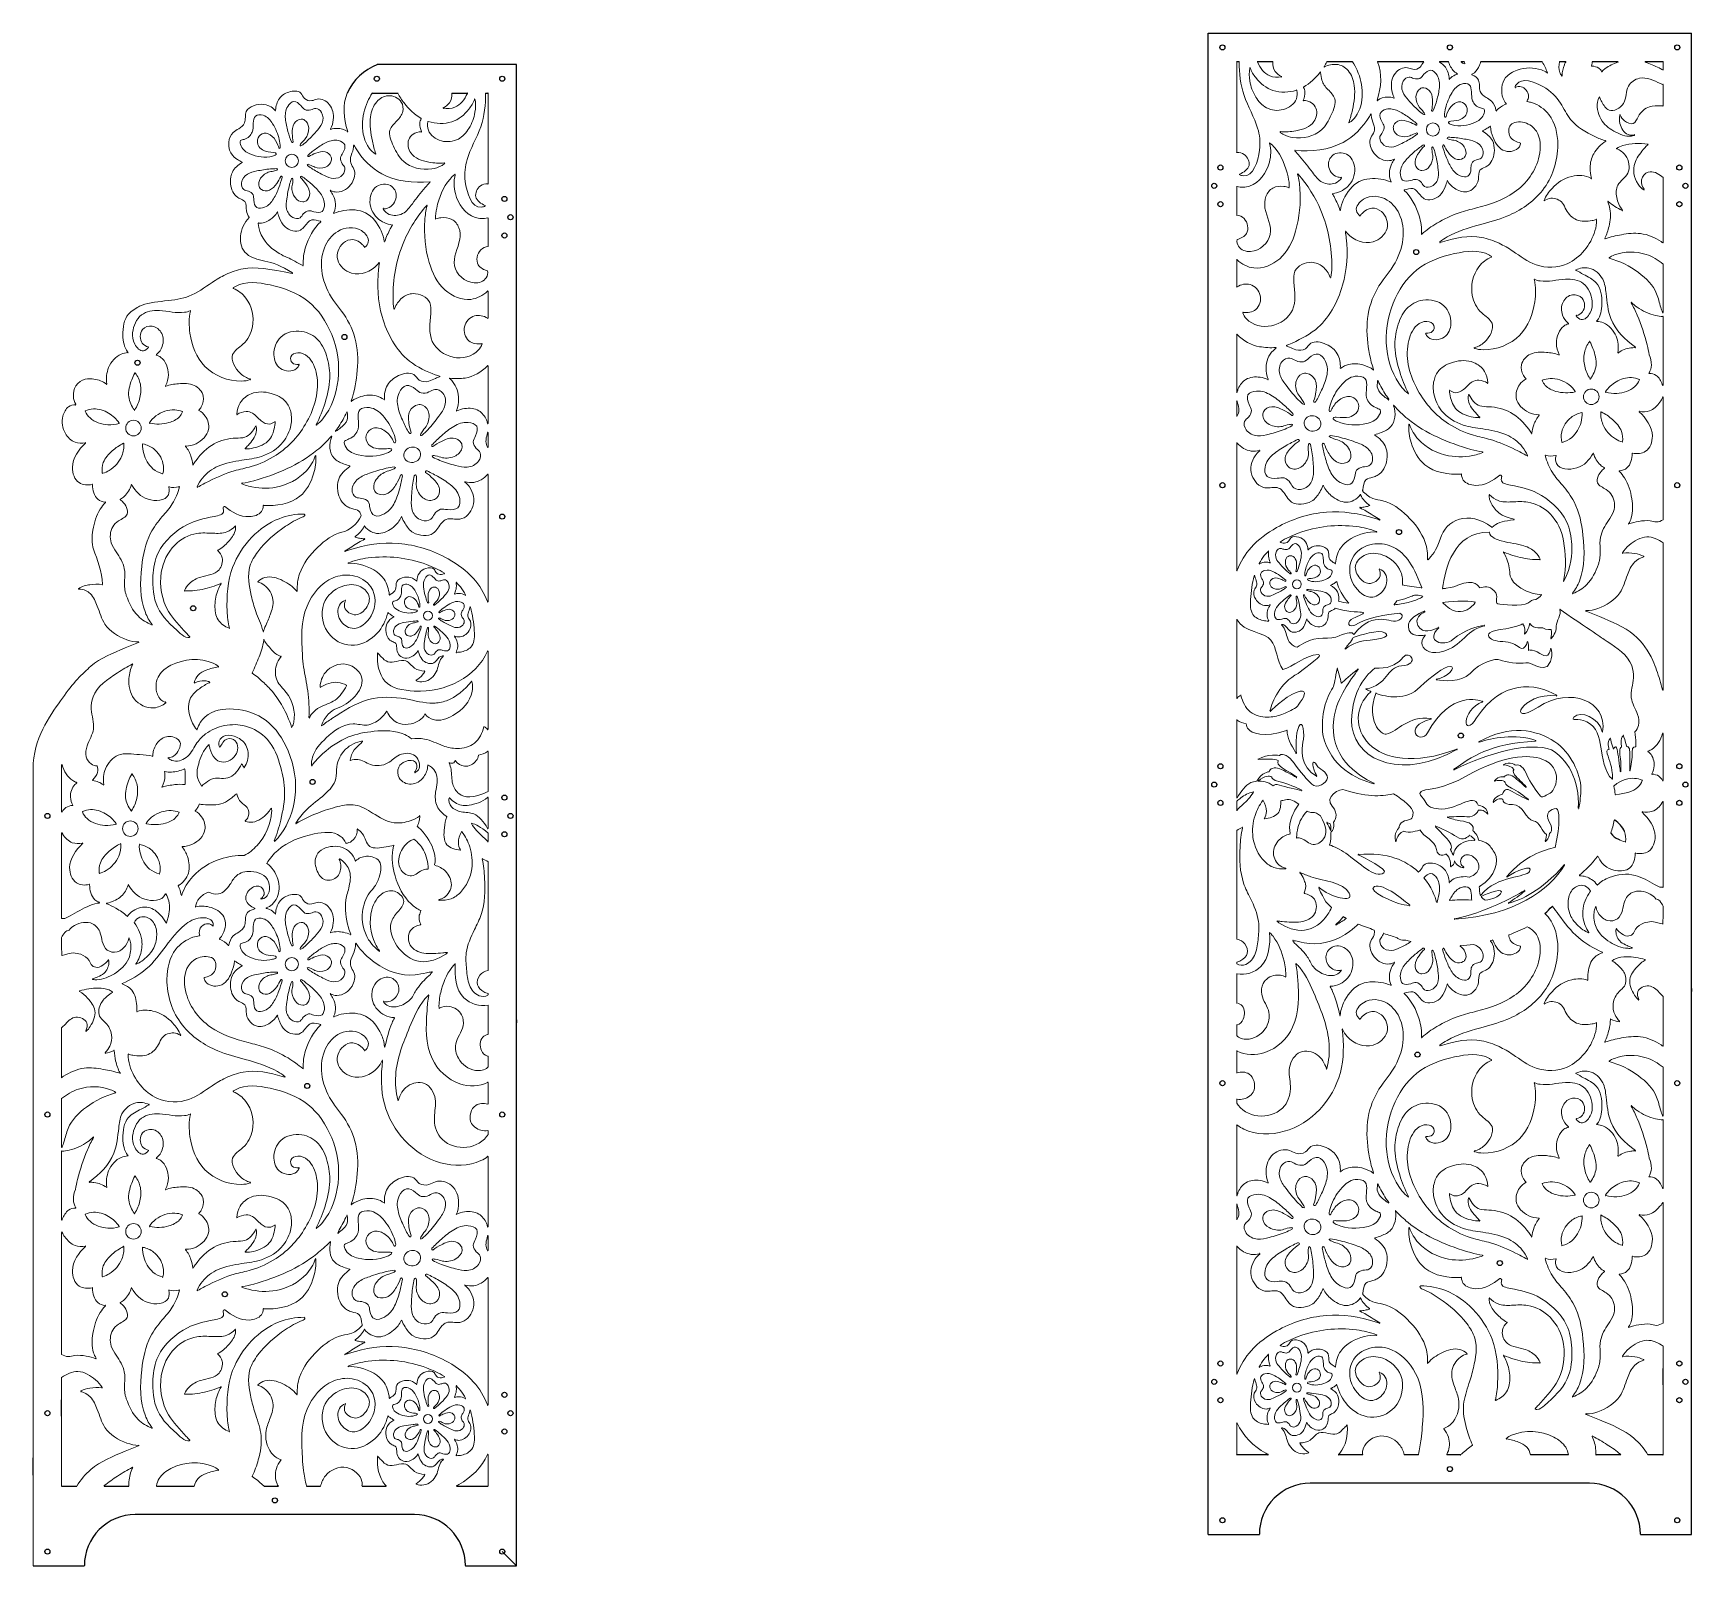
# Model space of a CAD drawing. Header units: millimetres. Extents: x -1155 to 475, y -31 to 1475.
import ezdxf

# ---------------------------------------------------------------- set-up
doc = ezdxf.new("R2010")
doc.units = ezdxf.units.MM
doc.layers.add('Layer3', color=4, linetype='Continuous')

msp = doc.modelspace()

# ---------------------------------------------------------------- linework, layer by layer
for p, q in [((0, 0), (0, 1475)), ((0, 1475), (475, 1475)), ((475, 0), (475, 1475)), ((-679.7, 1444.2), (-816.6, 1444.2)), ((-679.7, -30.8), (-679.7, 1444.2)), ((30.1, 1447), (28.2, 1447)), ((63.2, 1447), (48.5, 1447)), ((141.7, 1447), (116.8, 1447)), ((211.5, 1447), (166.7, 1447)), ((236, 1447), (227.4, 1447)), ((251.5, 1447), (248.7, 1447)), ((328.1, 1447), (268, 1447)), ((351.1, 1447), (345.5, 1447)), ((402.5, 1447), (377.7, 1447)), ((446.8, 1447), (429.6, 1447)), ((-821.4, 1416.2), (-796.5, 1416.2)), ((-742.9, 1416.2), (-728.2, 1416.2)), ((-709.8, 1416.2), (-708, 1416.2)), ((447, 147), (447, 163.1)), ((-1126.8, 116.2), (-1126.8, 132.3)), ((-1154.7, 58.4), (-1154.7, 75.3)), ((58.7, 78.3), (28.2, 78.3)), ((151.6, 78.3), (128.3, 78.3)), ((206.3, 78.3), (192.7, 78.3)), ((248.1, 78.3), (234.6, 78.3)), ((353.7, 78.3), (316.7, 78.3)), ((405.1, 78.3), (381.2, 78.3)), ((446.8, 78.3), (432.4, 78.3)), ((374.7, 50.3), (100.3, 50.3)), ((-1126.8, 47.5), (-1111.9, 47.5)), ((-1084.8, 47.5), (-1060.7, 47.5)), ((-1033.4, 47.5), (-996.4, 47.5)), ((-927.9, 47.5), (-913.8, 47.5)), ((-886.2, 47.5), (-872.3, 47.5)), ((-831.3, 47.5), (-808, 47.5)), ((-738.4, 47.5), (-708, 47.5)), ((-780, 19.5), (-1054.4, 19.5)), ((0, 0), (50.1, 0)), ((425, 0), (475, 0)), ((-1154.7, -30.8), (-1104.7, -30.8)), ((-729.8, -30.8), (-679.7, -30.8))]:
    msp.add_line(p, q)
for centre, radius, start, end in [((-797.2, 1394.3), 53.5, 111.1583, 155.8318), ((28.2, 1446.8), 0.25, 90, 180), ((30.1, 1446.8), 0.25, 359.6378, 90), ((41, 1440.8), 0.25, 19.6821, 171.5873), ((48.5, 1446.8), 0.25, 90, 205.1523), ((63.2, 1446.8), 0.25, 357.3289, 90), ((110.2, 1436.4), 0.25, 356.4489, 142.228), ((114.1, 1442), 0.25, 148.2715, 301.2134), ((116.8, 1446.8), 0.25, 90, 153.3421), ((141.7, 1446.8), 0.25, 30.0558, 90), ((166.7, 1446.8), 0.25, 90, 202.0674), ((211.5, 1446.8), 0.25, 318.9017, 90), ((227.4, 1446.8), 0.25, 90, 241.971), ((236, 1446.8), 0.25, 16.7179, 90), ((244.6, 1435), 0.25, 288.039, 60.1326), ((248.7, 1446.8), 0.25, 90, 227.0995), ((251.5, 1446.8), 0.25, 15.3966, 90), ((252.1, 1445.1), 0.25, 267.9036, 28.262), ((259.3, 1434.4), 0.25, 114.6845, 249.5394), ((268, 1446.8), 0.25, 90, 166.606), ((328.1, 1446.8), 0.25, 29.1538, 90), ((333.2, 1436.2), 0.25, 232.0608, 21.4384), ((345.5, 1446.8), 0.25, 90, 168.6519), ((351.1, 1446.8), 0.25, 331.5367, 90), ((377, 1442.9), 0.25, 161.0186, 267.4883), ((377.7, 1446.8), 0.25, 90, 173.2759), ((386.8, 1437.6), 0.25, 208.4829, 322.0223), ((402.5, 1446.8), 0.25, 288.2022, 90), ((429.6, 1446.8), 0.25, 90, 252.2771), ((446.8, 1439.2), 0.25, 241.4907, 360), ((446.8, 1446.8), 0.25, 0, 90), ((71.8, 1432.4), 0.25, 281.6116, 68.1525), ((86.9, 1418.7), 0.25, 14.2216, 106.047), ((93.9, 1421.8), 0.25, 120.299, 210.5956), ((237, 1430.2), 0.25, 183.0963, 317.9137), ((301.8, 1422), 0.25, 168.7643, 291.1539), ((347.5, 1433.4), 0.25, 220.654, 358.8412), ((446.8, 1424.3), 0.25, 0, 66.365), ((-821.4, 1416), 0.25, 90, 149.9442), ((-796.5, 1416), 0.25, 26.6579, 90), ((-751.5, 1401.6), 0.25, 111.8475, 258.3884), ((-742.9, 1416), 0.25, 90, 182.6711), ((-728.2, 1416), 0.25, 334.8477, 90), ((-720.8, 1410), 0.25, 8.4127, 160.3179), ((-709.8, 1416), 0.25, 90, 180.3622), ((-708, 1416), 0.25, 0, 90), ((93.6, 1409), 0.25, 155.2451, 272.6816), ((166.2, 1409.2), 0.25, 161.221, 307.7946), ((182.5, 1411.5), 0.25, 249.4423, 28.9124), ((292.5, 1405.6), 0.25, 294.7251, 41.4002), ((313.5, 1408.2), 0.25, 146.5883, 259.299), ((384.4, 1411.8), 0.25, 20.6782, 149.317), ((446.8, 1403.9), 0.25, 270.7935, 360), ((-916.8, 1399.4), 0.25, 222.0863, 356.9037), ((-773.6, 1391), 0.25, 329.4044, 59.701), ((-766.6, 1387.9), 0.25, 73.953, 165.7784), ((138.5, 1387.3), 0.25, 159.1962, 301.0385), ((159.9, 1395.3), 0.25, 358.834, 150.6698), ((283.1, 1399.1), 0.25, 189.3469, 315.7531), ((404.7, 1394.5), 0.25, 22.9622, 167.7708), ((-862.2, 1380.8), 0.25, 151.0876, 290.5577), ((-845.9, 1378.5), 0.25, 232.2054, 18.779), ((-773.4, 1378.3), 0.25, 267.3184, 24.7549), ((70.9, 1378), 0.25, 83.2472, 227.2711), ((269.8, 1378.8), 0.25, 114.5419, 241.0352), ((277.1, 1383.2), 0.25, 3.9099, 126.4561), ((390.5, 1369), 0.25, 303.3606, 74.9326), ((418.8, 1374.9), 0.25, 294.1729, 103.6733), ((-839.6, 1364.5), 0.25, 29.3302, 181.166), ((-818.2, 1356.5), 0.25, 238.9615, 20.8038), ((28.2, 1358), 0.25, 180, 271.5959), ((60.5, 1366.7), 0.25, 55.9362, 194.8808), ((85.3, 1359.5), 0.25, 84.8399, 223.3767), ((401.4, 1361.6), 0.25, 123.9391, 250.1075), ((432, 1365.6), 0.25, 310.8289, 82.5129), ((-949.5, 1348), 0.25, 298.9648, 65.4581), ((-750.6, 1347.3), 0.25, 312.7289, 96.7528), ((182.8, 1350.9), 0.25, 319.0155, 116.8247), ((-862.5, 1320.2), 0.25, 63.1753, 220.9845), ((-765, 1328.7), 0.25, 316.6233, 95.1601), ((-740.2, 1335.9), 0.25, 345.1192, 124.0638), ((-708, 1327.2), 0.25, 268.4041, 0), ((28.2, 1324.1), 0.25, 76.1397, 180), ((30.9, 1336.3), 0.25, 113.318, 236.1671), ((79.4, 1323.5), 0.25, 246.064, 358.3262), ((88.1, 1336.3), 0.25, 42.039, 195.589), ((130.9, 1333.1), 0.25, 327.2932, 98.45), ((179.5, 1329.1), 0.25, 248.0695, 25.7434), ((192.7, 1320.8), 0.25, 101.2333, 227.1159), ((235, 1329.7), 0.25, 31.125, 167.5445), ((376.6, 1332.4), 0.25, 238.6245, 17.126), ((428.1, 1321.4), 0.25, 240.7958, 33.5883), ((-767.8, 1305.5), 0.25, 344.411, 137.961), ((-710.7, 1305.5), 0.25, 303.8329, 66.682), ((122.3, 1317.1), 0.25, 98.7872, 216.8702), ((330.3, 1310.7), 0.25, 157.3499, 305.3308), ((392.9, 1309.3), 0.25, 50.7841, 202.6234), ((-942.8, 1294), 0.25, 317.6095, 35.5604), ((-933.4, 1288), 0.25, 82.5454, 185.605), ((-914.7, 1298.9), 0.25, 12.4555, 148.875), ((-872.4, 1290), 0.25, 312.8841, 78.7667), ((-859.2, 1298.3), 0.25, 154.2566, 291.9305), ((-810.6, 1302.4), 0.25, 81.55, 212.7068), ((-759.1, 1292.7), 0.25, 181.6738, 293.936), ((-708, 1293.3), 0.25, 360, 103.8603), ((28.2, 1296.4), 0.25, 180, 265.3255), ((129.7, 1301.3), 0.25, 199.6054, 351.781), ((149.2, 1295.8), 0.25, 231.8528, 330.5449), ((381.4, 1291.6), 0.25, 0.5513, 108.8692), ((406.8, 1301), 0.25, 243.7346, 36.2469), ((-802, 1286.3), 0.25, 323.1298, 81.2128), ((28.6, 1272.2), 0.25, 103.5077, 174.0797), ((135.1, 1280), 0.25, 36.8697, 188.9835), ((209.8, 1277.9), 0.25, 176.4011, 311.1728), ((389.9, 1273.4), 0.25, 152.4526, 288.5183), ((-828.9, 1265), 0.25, 209.4551, 308.1472), ((-809.4, 1270.5), 0.25, 188.219, 340.3946), ((227.8, 1269.7), 0.25, 129.4604, 282.4766), ((278.3, 1255.3), 0.25, 291.9164, 43.1233), ((446.8, 1269.4), 0.25, 233.5818, 0), ((-900.1, 1239.3), 0.25, 259.3888, 55.9758), ((-889.6, 1246.9), 0.25, 242.4742, 3.8293), ((-814.8, 1249.2), 0.25, 351.0165, 143.1303), ((28.2, 1252.1), 0.25, 48.3687, 180), ((361.4, 1242.2), 0.25, 114.5754, 244.4581), ((394.2, 1254.2), 0.25, 128.0517, 254.5439), ((-958, 1224.5), 0.25, 136.8767, 248.0836), ((28.2, 1226), 0.25, 180, 299.4877), ((120.3, 1235.2), 0.25, 201.6746, 347.6415), ((320.7, 1232.8), 0.25, 65.524, 192.576), ((-708, 1221.3), 0.25, 360, 131.6313), ((415.9, 1210.2), 0.25, 45.037, 209.906), ((-1000.4, 1202.1), 0.25, 347.424, 114.476), ((-800, 1204.4), 0.25, 192.3585, 338.3254), ((-708, 1195.2), 0.25, 240.5123, 0), ((34.2, 1200.4), 0.25, 84.2305, 195.7042), ((361.9, 1197.4), 0.25, 102.5581, 214.76), ((382, 1192.2), 0.25, 138.6879, 265.7058), ((446.8, 1200.8), 0.25, 202.1667, 360), ((446.8, 1196.5), 0.25, 360, 90.2582), ((28.2, 1178.7), 0.25, 44.657, 180), ((214, 1180), 0.25, 86.2261, 196.2492), ((353.8, 1189.7), 0.25, 287.3984, 50.2232), ((-1061.8, 1161.4), 0.25, 274.2942, 41.3121), ((-1041.6, 1166.6), 0.25, 325.24, 77.4419), ((-1033.5, 1158.9), 0.25, 129.7768, 252.6016), ((-713.9, 1169.6), 0.25, 344.2958, 95.7695), ((-713.9, 1169.6), 0.25, 344.2958, 95.7695), ((66.7, 1166), 0.25, 309.2679, 95.0911), ((77.2, 1168.1), 0.25, 107.9534, 250.3546), ((261.7, 1165.8), 0.25, 103.8339, 247.2344), ((344.8, 1159.2), 0.25, 250.7598, 29.2172), ((374.9, 1171.8), 0.25, 31.3251, 144.2605), ((402.9, 1161.3), 0.25, 171.2553, 305.818), ((419.6, 1166.3), 0.25, 267.2033, 54.5746), ((-1054.6, 1141), 0.25, 35.7395, 148.6749), ((-893.7, 1149.2), 0.25, 343.7508, 93.7739), ((-708, 1147.9), 0.25, 360, 135.343), ((130.1, 1146), 0.25, 175.9405, 308.0356), ((162.2, 1144.6), 0.25, 232.7611, 18.5249), ((433.4, 1141), 0.25, 149.1704, 268.5042), ((-1082.6, 1130.5), 0.25, 234.182, 8.7447), ((-1024.5, 1128.4), 0.25, 150.7828, 289.2402), ((-941.5, 1135), 0.25, 292.7656, 76.1661), ((-755.3, 1137.7), 0.25, 283.7045, 74.7231), ((-745.3, 1135.7), 0.25, 83.2594, 233.0737), ((58.7, 1134.9), 0.25, 242.1379, 23.8973), ((166.7, 1133.3), 0.25, 24.7043, 174.8618), ((274.6, 1131.5), 0.25, 239.2654, 2.3597), ((328.4, 1133.8), 0.25, 115.2655, 201.2212), ((375.4, 1135.7), 0.25, 212.2476, 322.8007), ((423.6, 1134.4), 0.25, 338.9552, 62.9573), ((446.8, 1129.3), 0.25, 201.1378, 360), ((-1113.1, 1110.2), 0.25, 271.4958, 30.8296), ((-841.9, 1113.8), 0.25, 161.4751, 307.2389), ((-809.8, 1115.2), 0.25, 231.9644, 4.0595), ((28.2, 1122.6), 0.25, 180, 345.5513), ((28.2, 1113.3), 0.25, 13.1131, 180), ((177.4, 1115.1), 0.25, 236.5152, 36.6343), ((182.3, 1109), 0.25, 40.9956, 200.1771), ((196.6, 1121.1), 0.25, 234.7092, 27.2593), ((237.4, 1123.8), 0.25, 50.7334, 179.0646), ((256.1, 1119.4), 0.25, 28.9557, 165.8773), ((360.5, 1122.8), 0.25, 280.4635, 29.9748), ((390.7, 1122.6), 0.25, 145.5383, 251.3232), ((446.8, 1117.2), 0.25, 0, 158.4213), ((-1103.3, 1103.6), 0.25, 117.0427, 201.0448), ((-1055.1, 1104.9), 0.25, 217.1993, 327.7524), ((-1040.2, 1092), 0.25, 150.0252, 259.5365), ((-1008.2, 1103), 0.25, 338.7788, 64.7345), ((-991.8, 1104.5), 0.25, 132.0135, 243.2108), ((-954.4, 1100.7), 0.25, 177.6403, 300.7346), ((-917.2, 1093), 0.25, 0.9354, 129.2666), ((-846.4, 1102.5), 0.25, 5.1382, 155.2957), ((-738.5, 1104.1), 0.25, 156.1027, 297.8621), ((28.2, 1099.2), 0.25, 180, 325.9164), ((266.6, 1097.6), 0.25, 273.275, 49.1671), ((325.1, 1099.9), 0.25, 320.2781, 91.7228), ((367.2, 1101.9), 0.25, 4.172, 99.6036), ((386.1, 1102.6), 0.25, 64.822, 176.3043), ((423.8, 1103.2), 0.25, 77.7329, 226.7492), ((-1070.4, 1091.8), 0.25, 288.6768, 34.4617), ((-935.8, 1088.7), 0.25, 14.1227, 151.0443), ((-876.3, 1090.3), 0.25, 152.7407, 305.2908), ((-861.6, 1078.7), 0.25, 336.5586, 139.3408), ((-857.3, 1084.1), 0.25, 143.1917, 306.5157), ((-708, 1091.8), 0.25, 194.4487, 0), ((-708, 1082.5), 0.25, 0, 166.8869), ((197.5, 1090.5), 0.25, 18.6283, 176.014), ((317.9, 1082), 0.25, 212.2705, 355.4214), ((-1103.5, 1072.4), 0.25, 313.2508, 102.2671), ((-1065.9, 1071.8), 0.25, 3.6957, 115.178), ((-1047, 1071.1), 0.25, 80.3964, 175.828), ((-1004.8, 1069.1), 0.25, 88.2772, 219.7219), ((-946.3, 1066.8), 0.25, 130.8329, 266.725), ((-877.2, 1059.7), 0.25, 3.986, 161.3717), ((-708, 1068.4), 0.25, 214.0836, 0), ((28.2, 1072.1), 0.25, 41.0979, 180), ((50.5, 1064.9), 0.25, 307.7193, 107.4748), ((269.7, 1063.4), 0.25, 295.7279, 83.6875), ((313.6, 1059.9), 0.25, 239.1731, 20.3287), ((331.6, 1060), 0.25, 71.733, 194.9405), ((341.6, 1059.8), 0.25, 344.642, 105.8267), ((347.7, 1073.3), 0.25, 194.2618, 282.916), ((378.4, 1061.8), 0.25, 17.3657, 149.7952), ((406.9, 1073.7), 0.25, 258.6717, 352.4427), ((417, 1062.1), 0.25, 79.2535, 178.9001), ((-997.6, 1051.2), 0.25, 184.5786, 327.7295), ((-843.7, 1049.6), 0.25, 305.0577, 75.9058), ((389.3, 1047.7), 0.25, 305.0382, 60.8086), ((404.2, 1044.7), 0.25, 96.4621, 223.8925), ((-1096.7, 1031.3), 0.25, 1.0999, 100.7465), ((-1086.6, 1043), 0.25, 187.5573, 281.3283), ((-1058.1, 1031), 0.25, 30.2048, 162.6343), ((-1027.5, 1042.5), 0.25, 257.084, 345.7382), ((-1021.3, 1029.1), 0.25, 74.1733, 195.358), ((-1011.3, 1029.2), 0.25, 345.0595, 108.267), ((-993.3, 1029.1), 0.25, 159.6713, 300.8269), ((-949.4, 1032.6), 0.25, 96.3125, 244.2721), ((-730.2, 1034.1), 0.25, 72.5252, 232.2807), ((-708, 1041.3), 0.25, 0, 138.9021), ((113, 1030.2), 0.25, 25.4671, 159.6018), ((248.7, 1041.5), 0.25, 1.2259, 92.4548), ((-1083.9, 1013.9), 0.25, 316.1075, 83.5379), ((-1069, 1016.9), 0.25, 119.1914, 234.9618), ((-928.4, 1010.7), 0.25, 87.5452, 178.7741), ((149.6, 1021.3), 0.25, 21.9192, 143.8299), ((151.8, 1025.5), 0.25, 161.072, 222.225), ((276.3, 1021.2), 0.25, 43.2891, 176.0917), ((-792.7, 999.5), 0.25, 20.3982, 154.5329), ((149.3, 1008.8), 0.25, 91.4723, 243.082), ((168.4, 996.9), 0.25, 248.267, 57.9257), ((300.5, 997.3), 0.25, 278.1819, 76.974), ((-956.1, 990.5), 0.25, 3.9083, 136.7109), ((-838.1, 980.2), 0.25, 126.4416, 250.3326), ((-829.3, 990.5), 0.25, 36.1701, 158.0808), ((-829.1, 978.1), 0.25, 296.918, 88.5277), ((165.4, 985.1), 0.25, 264.784, 67.1707), ((276.1, 984.3), 0.25, 4.3746, 88.3816), ((279, 989.8), 0.25, 232.9689, 312.8457), ((279, 989.8), 0.25, 232.9689, 312.8457), ((413.3, 993), 0.25, 145.0286, 289.9457), ((-973.2, 966.8), 0.25, 119.8016, 228.5909), ((-848.2, 966.1), 0.25, 122.0743, 291.733), ((59.1, 965.8), 0.25, 350.6952, 135.207), ((71, 975.1), 0.25, 121.7837, 252.5397), ((98.3, 967.8), 0.25, 183.7066, 316.9031), ((290.5, 964.9), 0.25, 65.742, 213.5089), ((407.4, 964.4), 0.25, 149.0217, 276.3463), ((-845.1, 954.3), 0.25, 112.8293, 275.216), ((28.2, 947.4), 0.25, 180, 338.6736), ((50.4, 953.9), 0.25, 152.1211, 302.3843), ((60.8, 955), 0.25, 250.6808, 28.0254), ((124.8, 954.2), 0.25, 237.4324, 354.0972), ((168.3, 948.2), 0.25, 67.5794, 205.5938), ((215.8, 957.9), 0.25, 176.4618, 318.8358), ((326, 958.2), 0.25, 275.0818, 23.9426), ((427.9, 960.8), 0.25, 288.5102, 64.5627), ((-1110.1, 929), 0.25, 131.3562, 270.3581), ((-1086.9, 933.6), 0.25, 263.3931, 0.3291), ((-970.2, 934.2), 0.25, 326.4911, 114.258), ((-933.8, 935.9), 0.25, 135.6171, 257.407), ((-778, 937), 0.25, 223.0969, 356.2934), ((-750.8, 944.3), 0.25, 287.4603, 58.2163), ((-738.8, 935), 0.25, 44.793, 189.3048), ((45.5, 941.7), 0.25, 9.8963, 163.9113), ((191.2, 933.1), 0.25, 175.6916, 259.2192), ((209.6, 930.3), 0.25, 263.5716, 19.8839), ((230.4, 929.6), 0.25, 171.1468, 273.8688), ((349.3, 936.7), 0.25, 167.7325, 333.8634), ((-1005.7, 927.4), 0.25, 156.0574, 264.9182), ((-895.5, 927.1), 0.25, 221.3022, 3.5397), ((-848, 917.5), 0.25, 334.4062, 112.4206), ((-804.5, 923.4), 0.25, 185.9028, 302.5676), ((-740.5, 924.3), 0.25, 151.9746, 289.3192), ((-730.1, 923.1), 0.25, 237.6157, 27.8789), ((-708, 916.6), 0.25, 201.3264, 360), ((60.8, 913.2), 0.25, 321.0528, 114.6624), ((183, 913.6), 0.25, 138.6878, 275.2146), ((230.7, 915.5), 0.25, 95.9601, 224.0616), ((262.1, 915.7), 0.25, 325.8244, 69.6352), ((327.2, 923), 0.25, 322.585, 83.3053), ((358.2, 924.7), 0.25, 139.2151, 290.1958), ((-806, 905.2), 0.25, 50.7298, 165.6541), ((-800.5, 901.7), 0.25, 299.3642, 64.9), ((-725.3, 910.9), 0.25, 16.0887, 170.1037), ((28.2, 898.5), 0.25, 27.5122, 180), ((59.2, 897.7), 0.25, 267.1448, 29.7174), ((96.9, 898.7), 0.25, 31.8512, 166.8047), ((212.7, 906.8), 0.25, 297.8953, 110.0532), ((345.7, 908.6), 0.25, 55.6623, 203.337), ((371.4, 907.4), 0.25, 90.3836, 251.1419), ((-1037.9, 894), 0.25, 249.8042, 40.7849), ((-1001.1, 881.7), 0.25, 291.0554, 42.7292), ((-962.1, 890.5), 0.25, 247.3699, 14.6717), ((-928.6, 887.4), 0.25, 192.616, 346.2681), ((-740.5, 882.4), 0.25, 65.3376, 218.9472), ((72.2, 893.7), 0.25, 94.5972, 229.5784), ((143.1, 884.6), 0.25, 202.7036, 320.9797), ((212.9, 883.4), 0.25, 318.3811, 101.8855), ((226.3, 891), 0.25, 313.5981, 119.4796), ((271.2, 892.9), 0.25, 284.2567, 98.0191), ((309.2, 894.3), 0.25, 45.6363, 113.2297), ((311.1, 885), 0.25, 169.935, 310.2504), ((316.1, 894.6), 0.25, 32.8977, 168.116), ((336.8, 880.4), 0.25, 165.701, 315.0457), ((-1051.1, 876.6), 0.25, 288.8581, 89.6164), ((-928, 878.7), 0.25, 24.0413, 174.5996), ((-816.1, 865.7), 0.25, 38.8561, 176.455), ((-776.6, 867.9), 0.25, 13.1953, 148.1488), ((-738.9, 866.9), 0.25, 150.2826, 272.8552), ((-708, 867.6), 0.25, 360, 155.5251), ((134.9, 870.2), 0.25, 146.3246, 310.2748), ((313.9, 876.9), 0.25, 13.7135, 164.5126), ((315, 869.2), 0.25, 171.5086, 273.0367), ((336.7, 870), 0.25, 17.9382, 169.0306), ((-1057.2, 854.8), 0.25, 332.8085, 113.5498), ((-972.9, 852.6), 0.25, 277.4674, 45.7698), ((-911.4, 862.4), 0.25, 317.4335, 69.581), ((-770.1, 848.1), 0.25, 334.303, 85.2304), ((-751.9, 863), 0.25, 310.4216, 85.4028), ((126.9, 850.5), 0.25, 10.9656, 167.0957), ((147.1, 850), 0.25, 325.6518, 129.5283), ((-996.1, 836.8), 0.25, 167.9822, 295.4608), ((-981.5, 837.2), 0.25, 293.8365, 61.8645), ((-939.3, 846.5), 0.25, 152.7612, 234.3194), ((-872.5, 832.7), 0.25, 177.2169, 299.9958), ((-847.1, 834.1), 0.25, 333.4102, 56.8654), ((-778.2, 839), 0.25, 123.2727, 248.2424), ((-723.9, 837.8), 0.25, 16.6645, 139.8658), ((131, 836.8), 0.25, 193.0095, 311.931), ((224.4, 840), 0.25, 97.2543, 260.7682), ((-1024.6, 817.4), 0.25, 310.434, 81.2374), ((28.2, 822), 0.25, 180, 317.0898), ((32, 824.2), 0.25, 13.3178, 115.0514), ((155.3, 830.6), 0.25, 99.3954, 244.2114), ((159.7, 828.2), 0.25, 312.6572, 68.7214), ((164.9, 826.2), 0.25, 70.5614, 160.5948), ((269.6, 818.3), 0.25, 290.256, 68.0321), ((342.4, 824.2), 0.25, 264.4355, 59.218), ((446.8, 829.9), 0.25, 193.4993, 0), ((-883.4, 802.7), 0.25, 178.747, 335.6057), ((-807.2, 808.3), 0.25, 24.5314, 147.241), ((-769.7, 805.8), 0.25, 39.7438, 153.6995), ((28.2, 799.9), 0.25, 55.7365, 180), ((61, 809.1), 0.25, 168.5009, 314.5208), ((219, 801.4), 0.25, 284.4435, 82.1734), ((-993.8, 791.1), 0.25, 219.8919, 343.6787), ((-900.6, 793.3), 0.25, 198.0987, 327.7609), ((-871.1, 794.9), 0.25, 160.1846, 308.8264), ((-711.7, 793.4), 0.25, 64.9486, 166.6822), ((-708, 791.2), 0.25, 222.9102, 0), ((77.2, 789.8), 0.25, 2.0003, 109.4997), ((387.3, 788.7), 0.25, 190.9645, 351.3236), ((407.9, 784.6), 0.25, 19.174, 131.0779), ((446.8, 786.8), 0.25, 0, 162.3316), ((-982.1, 775.6), 0.25, 7.3557, 136.8864), ((-971.3, 774), 0.25, 209.5202, 321.2851), ((-831.2, 779.3), 0.25, 321.6806, 101.0839), ((-782.9, 782), 0.25, 225.5664, 278.2922), ((-708, 769.2), 0.25, 0, 124.2635), ((86.4, 767.7), 0.25, 211.2741, 3.7896), ((244.3, 771.4), 0.25, 299.1926, 110.902), ((266.3, 778.8), 0.25, 118.4166, 287.5536), ((321.8, 779.8), 0.25, 273.0703, 69.5096), ((395.1, 781.9), 0.25, 7.8741, 127.4144), ((432.4, 769.3), 0.25, 110.1138, 235.5308), ((-1126.5, 756), 0.25, 17.6684, 180), ((-1037.4, 764.9), 0.25, 254.2168, 1.8921), ((-1021.8, 763), 0.25, 93.3049, 222.1352), ((-1005.9, 751.8), 0.25, 3.6737, 115.2718), ((-949.8, 756.7), 0.25, 30.9638, 154.111), ((-947.5, 753.8), 0.25, 210.9638, 323.1758), ((-880.9, 755.8), 0.25, 185.129, 323.5992), ((-842.9, 760.7), 0.25, 171.5907, 291.5032), ((-766.7, 755.5), 0.25, 74.0601, 176.6373), ((-745.7, 758.1), 0.25, 69.1722, 201.9768), ((-740, 759.9), 0.25, 41.1825, 159.5574), ((49.2, 761.7), 0.25, 120.1434, 274.7058), ((241.6, 751.6), 0.25, 125.5254, 296.1774), ((290.6, 756.3), 0.25, 123.7425, 263.9286), ((414.4, 750.9), 0.25, 177.1933, 348.3742), ((-1112.1, 738.6), 0.25, 304.4692, 69.8862), ((-1096.1, 741.1), 0.25, 131.1228, 259.59), ((-1085.5, 736.7), 0.25, 234.2485, 8.7533), ((-1057.7, 747), 0.25, 35.7845, 148.6223), ((-1027.9, 734.5), 0.25, 150.7557, 289.2028), ((-1025.3, 749.3), 0.25, 73.9591, 188.5159), ((-1005.5, 737), 0.25, 261.2727, 358.9994), ((-989, 735.8), 0.25, 217.5817, 312.7176), ((-989, 735.8), 0.25, 217.5817, 312.7176), ((-779.6, 749), 0.25, 137.0513, 291.549), ((47.6, 740.3), 0.25, 276.6778, 330.0873), ((49.5, 740.5), 0.25, 129.5676, 271.6469), ((86.7, 744.1), 0.25, 240.7316, 52.8084), ((106.6, 745.2), 0.25, 240.7207, 36.6701), ((162.8, 737.8), 0.25, 253.8277, 64.0834), ((281.7, 740.5), 0.25, 141.1159, 284.0411), ((312.3, 734.4), 0.25, 227.7109, 40.6306), ((397, 742.5), 0.25, 232.2312, 359.6144), ((399, 735.3), 0.25, 130.9048, 190.6413), ((405.3, 749.7), 0.25, 187.2856, 357.1588), ((426.4, 740.8), 0.25, 338.9123, 63.0278), ((436.2, 747.3), 0.25, 149.1299, 268.478), ((446.8, 741), 0.25, 209.4215, 0), ((-991.5, 717.2), 0.25, 84.335, 161.2921), ((-954.9, 727.3), 0.25, 18.4252, 132.7604), ((-745.6, 723.3), 0.25, 42.6717, 154.8679), ((-708, 724), 0.25, 360, 132.4606), ((28.2, 724.1), 0.25, 180, 325.7624), ((44.1, 729.4), 0.25, 329.5252, 107.4549), ((53.8, 720.9), 0.25, 31.1445, 142.1636), ((91.9, 731.1), 0.25, 257.1993, 64.3199), ((280.2, 719.8), 0.25, 165.3774, 311.1204), ((314.4, 722.1), 0.25, 243.8813, 51.2882), ((400.2, 727.3), 0.25, 186.1632, 274.6591), ((446.8, 719.8), 0.25, 0, 152.7914), ((-1126.5, 710.2), 0.25, 180, 330.5785), ((-1115.9, 716.5), 0.25, 271.522, 30.8701), ((-1106.1, 710), 0.25, 116.9722, 201.0877), ((-1058.2, 711.2), 0.25, 217.2601, 327.692), ((-1011.6, 709.3), 0.25, 338.721, 64.812), ((-995.4, 710.9), 0.25, 131.9359, 243.241), ((-946.1, 701), 0.25, 128.6388, 247.8388), ((-920.8, 713.2), 0.25, 11.1924, 150.9655), ((-775, 705.7), 0.25, 355.7286, 126.8127), ((-748.4, 705.2), 0.25, 337.3987, 58.121), ((28.2, 711.8), 0.25, 180, 319.4317), ((55.4, 703.5), 0.25, 149.1495, 273.2692), ((235.4, 704.6), 0.25, 94.0351, 251.7575), ((274.7, 708.1), 0.25, 219.0646, 9.9626), ((364, 713.4), 0.25, 175.9657, 348.4209), ((399.3, 701.7), 0.25, 57.6228, 169.2875), ((386.1, 680.8), 25, 23.0984, 57.6228), ((426.6, 709.8), 0.25, 77.7793, 226.8011), ((-1126.5, 689), 0.25, 27.2086, 180), ((-1073.5, 698.2), 0.25, 288.6313, 34.5246), ((-1043.5, 698.4), 0.25, 149.9641, 259.5576), ((-896.3, 698.8), 0.25, 147.0299, 300.0073), ((-836.2, 692.7), 0.25, 56.8604, 190.7536), ((-777, 695.8), 0.25, 156.2183, 228.8619), ((-733.5, 690.1), 0.25, 37.8364, 148.8555), ((-723.9, 698.7), 0.25, 72.4796, 210.4752), ((-708, 693.8), 0.25, 210.5295, 0), ((33.5, 694.4), 0.25, 346.8424, 114.5799), ((80.2, 688.5), 0.25, 284.3401, 9.843), ((87, 684.7), 0.25, 177.19, 270.8029), ((116.8, 699.4), 0.25, 51.5789, 214.3014), ((119.6, 698), 0.25, 17.0558, 81.8315), ((120.1, 692.2), 0.25, 193.6733, 341.887), ((192.2, 690.7), 0.25, 62.6271, 108.65), ((208.1, 691.8), 0.25, 26.4055, 107.4592), ((223.6, 695.6), 0.25, 67.4407, 222.0348), ((256.8, 686.6), 0.25, 65.536, 136.668), ((260.3, 691.4), 0.25, 159.5462, 234.6367), ((332, 688), 0.25, 4.3911, 68.1892), ((395.8, 689.1), 0.25, 159.842, 218.673), ((411.2, 701.4), 20, 218.673, 246.502), ((-1106.3, 679), 0.25, 313.1989, 102.2207), ((-1068.9, 678.4), 0.25, 3.7004, 115.1325), ((-1050.1, 677.7), 0.25, 80.4159, 175.8419), ((-1008.2, 675.8), 0.25, 88.2936, 219.7655), ((-917.5, 681.4), 0.25, 158.3576, 310.5656), ((-847.2, 679.4), 0.25, 201.7092, 274.6646), ((-800.4, 676.9), 0.25, 337.4173, 107.3381), ((-735.1, 672.7), 0.25, 266.7308, 30.8505), ((-708, 681), 0.25, 220.5683, 360), ((184.4, 681.3), 0.25, 196.4672, 348.5966), ((233.8, 668.2), 0.25, 51.8072, 118.4396), ((238.4, 672.9), 0.25, 128.7757, 212.4919), ((261.8, 682.5), 0.25, 270.949, 37.1655), ((331.3, 681.3), 0.25, 146.1111, 298.6808), ((409.8, 680.6), 0.25, 258.6885, 352.424), ((419.9, 669.1), 0.25, 79.2787, 178.8992), ((-924.9, 659.3), 0.25, 151.5808, 237.6105), ((-853.7, 663.4), 0.25, 58.5481, 206.1742), ((-838.1, 662.2), 0.25, 195.3602, 308.5235), ((-766.7, 653.9), 0.25, 269.1971, 2.81), ((-759.9, 657.7), 0.25, 170.157, 255.6599), ((-713.3, 663.6), 0.25, 65.4201, 193.1576), ((76.1, 654.3), 0.25, 275.6972, 79.0131), ((147.7, 667.8), 0.25, 94.7626, 244.8013), ((238.5, 656.5), 0.25, 178.0978, 298.1613), ((240.9, 667.9), 0.25, 201.6004, 353.806), ((242.1, 661.1), 0.25, 27.0209, 173.6544), ((250.9, 655.5), 0.25, 275.7216, 54.6248), ((350, 657.6), 0.25, 328.2207, 138.6874), ((382.8, 666), 0.25, 22.1171, 142.1987), ((-1099.6, 638.3), 0.25, 1.1007, 100.7213), ((-1089.5, 649.8), 0.25, 187.576, 281.3115), ((-1061.2, 638), 0.25, 30.2646, 162.5896), ((-1030.8, 649.3), 0.25, 257.1003, 345.7109), ((-1011.9, 637.4), 0.25, 118.4163, 205.5981), ((90.3, 650.3), 0.25, 62.5638, 217.3436), ((206.5, 651.4), 0.25, 227.1687, 298.1478), ((237, 640.9), 0.25, 183.0967, 317.9044), ((266.7, 636.3), 0.25, 120.3482, 184.2055), ((293.7, 646.3), 0.25, 139.9762, 305.5421), ((365, 647.5), 0.25, 131.1497, 269.6964), ((382.4, 638.4), 0.25, 212.3213, 314.2023), ((446.8, 636.2), 0.25, 271.393, 0), ((-1089.9, 620.7), 0.25, 275.091, 66.4839), ((-1082.5, 619.9), 0.25, 100.3635, 253.1483), ((-1024.7, 629.1), 0.25, 35.6865, 160.5033), ((-1009.1, 628.3), 0.25, 190.5823, 340.6735), ((-930.7, 624.7), 0.25, 125.3752, 264.2784), ((-755.9, 623.5), 0.25, 100.9869, 264.3028), ((94.4, 630.2), 0.25, 155.1271, 258.3633), ((108.9, 635.3), 0.25, 49.0014, 201.6741), ((224.8, 621.3), 0.25, 195.9827, 344.6241), ((237.5, 623.1), 0.25, 153.51, 277.642), ((267.6, 628.4), 0.25, 203.6783, 319.9202), ((295.5, 620.4), 0.25, 123.1355, 285.9386), ((311, 632.4), 0.25, 309.0322, 121.1518), ((375.3, 631.9), 0.25, 325.574, 19.8385), ((439.8, 624.8), 0.25, 214.2557, 258.9832), ((-1126.5, 605.5), 0.25, 180, 268.607), ((-1062.1, 607.6), 0.25, 225.7937, 327.6787), ((-995.1, 617), 0.25, 167.4827, 282.685), ((-937, 615), 0.25, 285.0019, 71.8863), ((-925.6, 615.4), 0.25, 110.2949, 256.3473), ((-916.8, 610.1), 0.25, 222.0956, 356.9033), ((-774, 613), 0.25, 341.6239, 68.0054), ((132.9, 606.8), 0.25, 57.755, 145.3764), ((178.2, 678.7), 84.8, 237.755, 239.6731), ((135.3, 605.3), 0.25, 305.4963, 59.6731), ((197.8, 618.2), 0.25, 264.359, 49.1808), ((242.4, 604.7), 0.25, 101.7402, 273.6847), ((331.2, 610.1), 0.25, 132.4913, 227.5826), ((156.4, 800.8), 258.4, 312.4913, 314.6229), ((338.1, 616.7), 0.25, 38.7559, 134.6229), ((380.9, 616.4), 0.25, 8.3163, 156.116), ((-1055.1, 601.1), 0.25, 160.1615, 214.426), ((-1023.9, 601), 0.25, 205.7167, 337.2917), ((-991.4, 588.5), 0.25, 277.6516, 14.8669), ((-978, 598.2), 0.25, 228.5391, 351.0823), ((-862.2, 591.5), 0.25, 151.0858, 290.431), ((-842.8, 589.6), 0.25, 243.6196, 23.7535), ((-774.1, 599.4), 0.25, 281.6367, 24.8729), ((60.4, 591), 0.25, 49.2662, 184.743), ((68, 602.5), 0.25, 82.0837, 231.6155), ((125.6, 599.2), 0.25, 130.5114, 299.6468), ((172.6, 590.3), 0.25, 71.2899, 158.3332), ((373.8, 591.5), 0.25, 247.8275, 35.4874), ((401, 594.9), 0.25, 36.4016, 166.4987), ((446.5, 600), 0.25, 256.6173, 1.3161), ((-1060.6, 585.6), 0.25, 23.884, 171.6837), ((-971.3, 585.2), 0.25, 133.9504, 243.643), ((-962.8, 579.1), 0.25, 224.2469, 350.6531), ((-837.6, 580.4), 0.25, 34.2304, 182.0049), ((-814.6, 573.4), 0.25, 234.3624, 39.9945), ((-747.7, 571.7), 0.25, 308.3845, 97.9163), ((83.3, 583.4), 0.25, 78.5337, 215.5836), ((199, 582.4), 0.25, 301.2356, 76.2597), ((247.9, 578.1), 0.25, 93.8518, 234.5139), ((277.7, 583.1), 0.25, 104.9592, 218.3147), ((279.6, 583.6), 0.25, 21.3103, 105.609), ((387.4, 571.9), 0.25, 287.7896, 67.5097), ((416.5, 576.4), 0.25, 281.6667, 70.8322), ((-1126.2, 569.2), 0.25, 178.6839, 283.3827), ((-1080.7, 564.1), 0.25, 13.5013, 143.5984), ((-1053.5, 560.7), 0.25, 144.5126, 292.1725), ((-956.8, 563.2), 0.25, 53.537, 176.0901), ((-949.5, 558.8), 0.25, 298.9567, 65.4541), ((-740.1, 560.2), 0.25, 355.257, 130.7338), ((86.4, 560.4), 0.25, 50.3992, 192.8816), ((130.6, 554.1), 0.25, 322.5296, 109.7525), ((182.8, 561.7), 0.25, 319.0213, 116.8298), ((397.3, 563.6), 0.25, 129.3746, 240.9074), ((429.3, 564.6), 0.25, 301.5601, 72.2985), ((-1096.3, 545.6), 0.25, 109.1678, 258.3333), ((-1067.2, 541.1), 0.25, 112.4903, 252.2104), ((-986.5, 546.9), 0.25, 102.4289, 181.1601), ((-763, 552.6), 0.25, 324.4164, 101.4663), ((28.2, 550.5), 0.25, 78.5814, 180), ((76, 548.1), 0.25, 244.174, 358.3371), ((120.2, 538.3), 0.25, 90.6764, 209.7885), ((179.5, 539.9), 0.25, 248.0812, 25.7622), ((235, 540.4), 0.25, 31.1256, 167.54), ((372.8, 544.9), 0.25, 251.2364, 1.0692), ((-1109, 533.8), 0.25, 107.7015, 238.4399), ((-1077, 532.8), 0.25, 299.0926, 50.6254), ((-862.5, 530.9), 0.25, 63.1702, 220.9787), ((-810.3, 523.3), 0.25, 70.2475, 217.4704), ((-766.1, 529.6), 0.25, 347.1184, 129.6008), ((28.2, 522.5), 0.25, 180, 255.3132), ((192.7, 531.5), 0.25, 101.2194, 227.1122), ((423, 525.4), 0.25, 227.8468, 25.64), ((-1052.5, 514.1), 0.25, 178.9308, 288.7636), ((-914.7, 509.6), 0.25, 12.46, 148.8744), ((-859.2, 509.1), 0.25, 154.2378, 291.9188), ((-800, 507.5), 0.25, 330.2115, 89.3236), ((-755.7, 517.4), 0.25, 181.6629, 295.826), ((129.5, 510.2), 0.25, 191.7409, 355.3354), ((149.2, 506.6), 0.25, 231.8512, 330.545), ((330.3, 521.5), 0.25, 157.3502, 305.3192), ((395.6, 506.1), 0.25, 63.9657, 178.4405), ((-1102.8, 494.6), 0.25, 154.36, 312.1532), ((-1010, 490.7), 0.25, 234.6808, 22.6498), ((-872.4, 500.8), 0.25, 312.8878, 78.7806), ((-708, 491.7), 0.25, 284.6868, 0), ((28.2, 500.4), 0.25, 99.7625, 180), ((131.8, 496.3), 0.25, 23.6397, 187.4278), ((381.4, 502.3), 0.25, 0.5517, 108.8467), ((404.1, 504), 0.25, 263.4625, 45.5651), ((-1083.8, 473.2), 0.25, 134.4349, 276.5375), ((-1075.3, 475.3), 0.25, 1.5595, 116.0343), ((-828.9, 475.8), 0.25, 209.455, 308.1488), ((-809.2, 479.4), 0.25, 184.6646, 348.2591), ((28.2, 474.8), 0.25, 64.0949, 180), ((209.8, 488.6), 0.25, 176.4007, 311.1675), ((227.8, 480.5), 0.25, 129.4581, 282.4731), ((389.9, 484.1), 0.25, 152.4568, 288.5184), ((446.8, 480.1), 0.25, 233.5999, 0), ((-1061.1, 471.6), 0.25, 71.1533, 179.4483), ((-889.6, 457.9), 0.25, 228.8325, 3.5993), ((-811.6, 465.5), 0.25, 352.5722, 156.3603), ((116.3, 457.8), 0.25, 196.4554, 344.9691), ((278.3, 466), 0.25, 291.9084, 43.124), ((394.2, 464.9), 0.25, 128.0367, 254.5436), ((-1069.6, 453.3), 0.25, 251.4816, 27.5432), ((-907.5, 449.7), 0.25, 257.5269, 50.5419), ((-708, 444), 0.25, 360, 115.9051), ((28.2, 453.9), 0.25, 180, 285.32), ((320.7, 443.6), 0.25, 65.5273, 192.5761), ((361.4, 453), 0.25, 114.575, 244.4713), ((-1073.9, 434.2), 0.25, 285.4564, 51.9633), ((-958, 435.2), 0.25, 136.876, 248.0916), ((-796.1, 427), 0.25, 195.0309, 343.5446), ((28.2, 427.4), 0.25, 81.2097, 180), ((-1041.1, 422.2), 0.25, 295.5287, 65.425), ((-1000.4, 412.8), 0.25, 347.4239, 114.4727), ((-708, 423.1), 0.25, 254.68, 0), ((361.9, 408.1), 0.25, 102.5744, 214.7706), ((415.9, 420.9), 0.25, 45.0376, 209.906), ((446.8, 411.5), 0.25, 202.1725, 0), ((446.8, 407.3), 0.25, 360, 90.2595), ((-708, 396.6), 0.25, 360, 98.7903), ((28.2, 401.9), 0.25, 54.0459, 180), ((353.8, 400.4), 0.25, 287.4179, 50.2578), ((382, 403), 0.25, 138.71, 265.7222), ((-1126.5, 380.7), 0.25, 180, 337.8275), ((-1126.5, 376.5), 0.25, 89.7405, 180), ((-1095.6, 390.1), 0.25, 330.094, 134.9624), ((-1041.6, 377.4), 0.25, 325.2294, 77.4256), ((214, 390.8), 0.25, 86.2279, 196.2505), ((261.7, 376.5), 0.25, 103.8317, 247.2204), ((374.9, 382.5), 0.25, 31.3242, 144.2605), ((419.6, 377), 0.25, 267.2045, 54.5796), ((-1061.8, 372.2), 0.25, 274.2778, 41.29), ((-1033.5, 369.7), 0.25, 129.7422, 252.5821), ((-893.7, 360), 0.25, 343.7495, 93.7721), ((-708, 371.1), 0.25, 0, 125.9541), ((-708, 371.1), 0.25, 360, 125.9541), ((344.8, 369.9), 0.25, 250.7608, 29.2179), ((402.9, 372.1), 0.25, 171.2556, 305.8253), ((-1099.4, 346.3), 0.25, 125.4204, 272.7955), ((-1054.6, 351.7), 0.25, 35.7395, 148.6758), ((-941.5, 345.7), 0.25, 292.7796, 76.1683), ((58.7, 345.7), 0.25, 242.1351, 23.8934), ((130.1, 356.8), 0.25, 175.9409, 308.047), ((162.2, 355.3), 0.25, 232.7705, 18.5264), ((166.7, 344.1), 0.25, 24.704, 174.8621), ((312.1, 346.1), 0.25, 296.8035, 48.007), ((328.4, 344.5), 0.25, 115.2646, 201.2117), ((375.4, 346.5), 0.25, 212.2477, 322.7946), ((423.6, 345.2), 0.25, 338.9616, 62.9733), ((-1082.6, 341.3), 0.25, 234.1747, 8.7444), ((-1024.5, 339.2), 0.25, 150.7821, 289.2392), ((28.2, 333.4), 0.25, 180, 345.5525), ((177.3, 326.1), 0.25, 238.5697, 36.512), ((196.6, 331.9), 0.25, 234.7202, 27.2621), ((237.4, 334.6), 0.25, 50.7464, 179.065), ((256.1, 330.2), 0.25, 28.9596, 165.8728), ((274.6, 342.3), 0.25, 239.2654, 2.3597), ((360.5, 333.6), 0.25, 280.4633, 29.9671), ((390.7, 333.3), 0.25, 145.5383, 251.3232), ((446.8, 340.3), 0.25, 204.9671, 360), ((446.8, 325.8), 0.25, 0, 150.9125), ((-1113.1, 321), 0.25, 271.5131, 30.831), ((-1103.3, 314.4), 0.25, 117.0267, 201.0384), ((-1055.1, 315.7), 0.25, 217.2054, 327.7523), ((-1008.2, 313.8), 0.25, 338.7883, 64.7354), ((-991.8, 315.3), 0.25, 131.993, 243.1965), ((-954.4, 311.5), 0.25, 177.6403, 300.7346), ((-846.4, 313.3), 0.25, 5.1381, 155.3149), ((-841.9, 324.5), 0.25, 161.4736, 307.2295), ((-809.8, 326), 0.25, 231.953, 4.0591), ((28.2, 324.1), 0.25, 13.1142, 180), ((28.2, 310), 0.25, 180, 325.9164), ((184.2, 317.7), 0.25, 42.5089, 191.8668), ((325.1, 310.7), 0.25, 320.2781, 91.7215), ((367.2, 312.7), 0.25, 4.1711, 99.6036), ((386.1, 313.4), 0.25, 64.8215, 176.3049), ((423.8, 314), 0.25, 77.7434, 226.7497), ((-1126.5, 309.3), 0.25, 180, 341.5685), ((-1126.5, 296.7), 0.25, 22.8725, 180), ((-1070.4, 302.6), 0.25, 288.6768, 34.4617), ((-1040.2, 302.8), 0.25, 150.0329, 259.5367), ((-935.8, 299.4), 0.25, 14.1272, 151.0404), ((-917.2, 303.8), 0.25, 0.935, 129.2536), ((-876.3, 301.1), 0.25, 152.7379, 305.2798), ((-855.2, 296.4), 0.25, 146.7558, 305.8496), ((-708, 302.6), 0.25, 194.4475, 0), ((-708, 293.3), 0.25, 0, 166.8858), ((197.5, 301.2), 0.25, 18.628, 176.0141), ((266.6, 308.4), 0.25, 273.2737, 49.1507), ((-1103.5, 283.2), 0.25, 313.2503, 102.2566), ((-1065.9, 282.6), 0.25, 3.6951, 115.1785), ((-1047, 281.9), 0.25, 80.3964, 175.8289), ((-1004.8, 279.9), 0.25, 88.2785, 219.7219), ((-946.3, 277.6), 0.25, 130.8493, 266.7263), ((-862.8, 287.3), 0.25, 345.1188, 135.5055), ((-708, 279.2), 0.25, 214.0836, 0), ((28.2, 282.9), 0.25, 41.0979, 180), ((164, 291.1), 0.25, 104.0944, 234.9488), ((317.9, 292.8), 0.25, 212.2813, 355.4218), ((347.7, 284), 0.25, 194.2617, 282.916), ((406.9, 284.5), 0.25, 258.6538, 352.4445), ((-997.6, 262), 0.25, 184.5782, 327.7187), ((-877.2, 270.5), 0.25, 3.9859, 161.372), ((50.5, 275.7), 0.25, 307.7148, 107.4702), ((269.7, 274.1), 0.25, 295.7425, 83.6981), ((313.6, 270.6), 0.25, 239.1741, 20.3335), ((331.6, 270.8), 0.25, 71.7333, 194.9477), ((341.6, 270.6), 0.25, 344.6383, 105.8149), ((378.4, 272.6), 0.25, 17.3686, 149.7951), ((417, 272.9), 0.25, 79.254, 178.8998), ((-1086.6, 253.7), 0.25, 187.5555, 281.3462), ((-1027.5, 253.2), 0.25, 257.084, 345.7383), ((-843.7, 260.4), 0.25, 305.0512, 75.9056), ((-730.2, 244.9), 0.25, 72.5298, 232.2852), ((-708, 252.1), 0.25, 360, 138.9021), ((248.7, 252.2), 0.25, 1.2248, 92.4548), ((389.3, 258.5), 0.25, 305.0398, 60.8259), ((404.2, 255.5), 0.25, 96.4769, 223.9031), ((-1096.7, 242.1), 0.25, 1.1002, 100.746), ((-1058.1, 241.8), 0.25, 30.2049, 162.6314), ((-1021.3, 239.8), 0.25, 74.1851, 195.3617), ((-1011.3, 240), 0.25, 345.0523, 108.2667), ((-993.3, 239.8), 0.25, 159.6665, 300.8259), ((-949.4, 243.3), 0.25, 96.3019, 244.2575), ((113, 241), 0.25, 25.4671, 159.6018), ((149.6, 232.1), 0.25, 21.9158, 143.8346), ((276.3, 232), 0.25, 43.2803, 176.0926), ((-1083.9, 224.7), 0.25, 316.0969, 83.5231), ((-1069, 227.7), 0.25, 119.1741, 234.9602), ((-928.4, 221.4), 0.25, 87.5452, 178.7752), ((149.3, 219.6), 0.25, 91.4551, 243.0692), ((158.4, 221.7), 0.25, 289.6925, 53.5592), ((-956.1, 201.2), 0.25, 3.9074, 136.7197), ((-829.3, 201.3), 0.25, 36.1654, 158.0842), ((-792.7, 210.2), 0.25, 20.3982, 154.5329), ((165.4, 195.8), 0.25, 264.7795, 67.1716), ((168.4, 207.7), 0.25, 248.2687, 57.9236), ((293.5, 208.3), 0.25, 311.4078, 60.1894), ((413.3, 203.8), 0.25, 145.0287, 289.9475), ((-838.1, 190.9), 0.25, 126.4408, 250.3075), ((-829.1, 188.8), 0.25, 296.9308, 88.5449), ((71, 185.9), 0.25, 121.7834, 252.5294), ((-1093, 173), 0.25, 250.0525, 34.9713), ((-973.2, 177.5), 0.25, 119.8106, 228.5922), ((-848.2, 176.9), 0.25, 122.0764, 291.7313), ((-845.1, 165.1), 0.25, 112.8284, 275.2205), ((50.4, 164.7), 0.25, 152.1207, 302.3913), ((59.1, 176.5), 0.25, 350.6932, 135.1979), ((60.8, 165.8), 0.25, 250.6807, 28.0239), ((98.3, 178.6), 0.25, 183.707, 316.8876), ((124.8, 165), 0.25, 237.3979, 354.0968), ((215.8, 168.6), 0.25, 176.4603, 318.6974), ((254.1, 177.5), 0.25, 282.5903, 44.3721), ((290.5, 175.7), 0.25, 65.7424, 213.5141), ((326, 168.9), 0.25, 275.0638, 23.9363), ((407.4, 175.2), 0.25, 149.0283, 276.3464), ((427.9, 171.6), 0.25, 288.5102, 64.5644), ((-933.8, 146.7), 0.25, 135.6279, 257.4097), ((-778, 147.8), 0.25, 223.1124, 356.293), ((-750.8, 155.1), 0.25, 287.4706, 58.2166), ((28.2, 158.2), 0.25, 180, 338.6738), ((45.5, 152.4), 0.25, 9.8963, 163.9113), ((126.3, 146.7), 0.25, 14.3459, 129.2702), ((168.3, 159), 0.25, 67.592, 205.6012), ((-1107.6, 140.8), 0.25, 115.4356, 251.4898), ((-1087.1, 144.4), 0.25, 263.6536, 30.9717), ((-1005.7, 138.2), 0.25, 156.0637, 264.9362), ((-970.2, 144.9), 0.25, 326.4859, 114.2576), ((-895.5, 137.8), 0.25, 221.3026, 3.5397), ((-804.5, 134.2), 0.25, 185.9032, 302.6021), ((-740.5, 135), 0.25, 151.9761, 289.3193), ((-738.8, 145.7), 0.25, 44.8021, 189.3068), ((-730.1, 133.9), 0.25, 237.6087, 27.8793), ((120.8, 143.3), 0.25, 115.107, 240.6359), ((282.4, 132.1), 0.25, 165.3283, 292.6308), ((358.2, 135.5), 0.25, 139.221, 290.2032), ((-848, 128.2), 0.25, 334.3988, 112.408), ((-806, 116), 0.25, 50.7298, 165.6541), ((-725.3, 121.7), 0.25, 16.0887, 170.1037), ((-708, 127.4), 0.25, 201.3262, 0), ((60.8, 124), 0.25, 321.0568, 114.6689), ((321.4, 123.3), 0.25, 137.2541, 248.926), ((371.4, 118.2), 0.25, 90.3849, 251.1471), ((-1037.9, 104.7), 0.25, 249.7968, 40.779), ((-962.1, 101.3), 0.25, 247.3692, 14.6717), ((-800.5, 112.5), 0.25, 299.3641, 64.893), ((28.2, 109.2), 0.25, 24.4735, 180), ((59.2, 108.4), 0.25, 267.1632, 29.725), ((72.2, 104.5), 0.25, 94.6152, 229.5926), ((96.9, 109.4), 0.25, 31.8588, 166.8052), ((136.4, 107.2), 0.25, 3.5452, 141.1336), ((231.7, 103.9), 0.25, 110.418, 222.557), ((231.7, 103.9), 0.25, 110.418, 222.557), ((-1051.1, 87.4), 0.25, 288.8529, 89.6151), ((-1001.1, 92.5), 0.25, 291.074, 42.7459), ((-740.5, 93.2), 0.25, 65.3311, 218.9432), ((259.6, 88), 0.25, 305.6722, 27.2375), ((293.1, 94.2), 0.25, 134.2277, 262.5316), ((377.5, 96.4), 0.25, 66.4507, 207.195), ((-1057.2, 65.6), 0.25, 332.805, 113.5493), ((-911.4, 73.1), 0.25, 317.443, 69.582), ((-816.1, 76.5), 0.25, 38.8664, 176.4548), ((-776.6, 78.7), 0.25, 13.1948, 148.1412), ((-751.9, 73.7), 0.25, 310.4074, 85.3848), ((-738.9, 77.7), 0.25, 150.275, 272.8368), ((-708, 78.4), 0.25, 360, 155.5265), ((28.2, 78.6), 0.25, 180, 270), ((58.7, 78.6), 0.25, 270, 62.6408), ((98.5, 80.5), 0.25, 291.7434, 56.716), ((128.3, 78.6), 0.25, 133.0455, 270), ((151.6, 78.6), 0.25, 270, 7.5399), ((192.7, 78.6), 0.25, 192.1555, 270), ((206.3, 78.6), 0.25, 270, 349.1568), ((234.6, 78.6), 0.25, 148.7606, 270), ((248.1, 78.6), 0.25, 270, 312.9615), ((353.7, 78.6), 0.25, 270, 10.4027), ((381.2, 78.6), 0.25, 178.1619, 270), ((405.1, 78.6), 0.25, 270, 49.7434), ((432.4, 78.6), 0.25, 211.8534, 270), ((446.8, 78.6), 0.25, 270, 0), ((-972.9, 63.4), 0.25, 277.4684, 45.7723), ((-939.3, 57.2), 0.25, 152.7625, 234.3278), ((-778.2, 49.7), 0.25, 123.284, 248.2566), ((-770.1, 58.9), 0.25, 334.2913, 85.2303), ((100.3, 0.3), 50, 90, 180.0739), ((374.7, 0.3), 50, 359.9261, 90), ((-1084.8, 47.8), 0.25, 130.2566, 270), ((-1033.4, 47.8), 0.25, 169.5973, 270), ((-831.3, 47.8), 0.25, 172.4601, 270), ((-808, 47.8), 0.25, 270, 46.9545), ((-738.4, 47.8), 0.25, 117.3592, 270), ((-708, 47.8), 0.25, 270, 0), ((-1054.4, -30.5), 50, 90, 180.0739), ((-780, -30.5), 50, 359.9261, 90), ((50.1, 0.3), 0.25, 270, 0.0739), ((425, 0.3), 0.25, 179.9261, 270), ((-1104.7, -30.5), 0.25, 270, 0.0739), ((-729.8, -30.5), 0.25, 179.9261, 270)]:
    msp.add_arc(centre, radius, start, end)
at = {"lineweight": 9}
for points in [[(28, 1446.8), (28, 1416.3), (28, 1362.2), (28, 1358)], [(35.2, 1413.9), (31.6, 1424.5), (30.3, 1435.6), (30.4, 1446.8)], [(40.8, 1440.8), (40.2, 1436.6), (40.2, 1432.3), (40.9, 1428.1)], [(46.8, 1431.3), (44.4, 1434.2), (42.5, 1437.4), (41.3, 1440.9)], [(48.3, 1446.7), (51.1, 1440.6), (54.9, 1435.4), (60.6, 1433.1)], [(65.8, 1437.4), (64, 1440.1), (63.3, 1443.4), (63.5, 1446.8)], [(71.9, 1432.6), (69.5, 1433.6), (67.3, 1435.3), (65.8, 1437.4)], [(110, 1436.6), (105.5, 1430.8), (100, 1425.7), (93.7, 1422)], [(111.8, 1428.8), (111.3, 1431), (110.3, 1433.7), (110.5, 1436.4)], [(116.5, 1446.9), (115.7, 1445.3), (114.8, 1443.7), (113.9, 1442.1)], [(114.2, 1441.8), (118.1, 1444.2), (122.3, 1444.6), (126.2, 1444.3)], [(126.2, 1444.3), (130.5, 1444), (134.5, 1441.6), (137.4, 1438.4)], [(137.4, 1438.4), (141, 1434.3), (142.8, 1428.9), (143.6, 1423.5)], [(146.4, 1438.5), (145.1, 1441.4), (143.5, 1444.1), (141.9, 1446.9)], [(151.4, 1415.6), (151.4, 1423.6), (149.6, 1431.5), (146.4, 1438.5)], [(166.5, 1446.7), (171.1, 1435.2), (170.2, 1421.8), (165.9, 1409.3)], [(180.1, 1420.8), (179.6, 1426.1), (180.5, 1431.7), (184, 1435.8)], [(184, 1435.8), (186.9, 1439.3), (191.7, 1441.8), (195.9, 1441)], [(195.9, 1441), (197.7, 1440.7), (199.3, 1439.8), (201.2, 1439.5)], [(201.2, 1439.5), (203.7, 1439.1), (206.5, 1439.9), (208.3, 1441.7)], [(212, 1434.6), (210.7, 1433), (209.6, 1431.4), (208.1, 1430.6)], [(208.3, 1441.7), (209.7, 1443.1), (210.5, 1445.2), (211.7, 1446.6)], [(218.8, 1438.7), (216.4, 1438.8), (213.9, 1436.8), (212, 1434.6)], [(224.9, 1433.7), (223.4, 1436.2), (221.1, 1438.5), (218.8, 1438.7)], [(227.3, 1446.5), (229.7, 1445.3), (231.6, 1443.6), (233.1, 1441.5)], [(233.1, 1441.5), (235.4, 1438.3), (236.6, 1434.1), (236.8, 1430.2)], [(237.6, 1443.3), (237.1, 1444.5), (236.6, 1445.6), (236.3, 1446.8)], [(244.7, 1435.2), (241.5, 1437), (239.2, 1440), (237.6, 1443.3)], [(242.8, 1434), (243.4, 1434.3), (244, 1434.6), (244.7, 1434.8)], [(249.9, 1445.6), (249.4, 1445.9), (248.9, 1446.2), (248.5, 1446.6)], [(252.1, 1444.9), (251.3, 1444.9), (250.6, 1445.2), (249.9, 1445.6)], [(251.7, 1446.8), (251.9, 1446.3), (252.1, 1445.8), (252.3, 1445.3)], [(259.2, 1434.6), (260.1, 1435), (260.9, 1435.5), (261.6, 1436)], [(261.6, 1436), (263.9, 1437.9), (265.3, 1440.6), (266.6, 1443.5)], [(266.6, 1443.5), (267, 1444.6), (267.5, 1445.7), (267.7, 1446.8)], [(303.7, 1438.7), (299.3, 1437.2), (295.1, 1434.8), (292.3, 1431.3)], [(327.5, 1438.9), (319.9, 1441.6), (311.5, 1441.4), (303.7, 1438.7)], [(333.1, 1436), (331.4, 1437.3), (329.5, 1438.2), (327.5, 1438.9)], [(328.3, 1446.9), (330.2, 1443.5), (332, 1440), (333.4, 1436.3)], [(345.2, 1446.8), (344.5, 1443.3), (344.5, 1439.8), (345.6, 1436.4)], [(345.6, 1436.4), (346, 1435.3), (346.5, 1434.1), (347.3, 1433.2)], [(347.8, 1433.4), (347.8, 1436.9), (348.7, 1440.5), (350, 1443.8)], [(350, 1443.8), (350.4, 1444.8), (350.8, 1445.7), (351.3, 1446.6)], [(377.4, 1446.1), (377.3, 1445), (377.1, 1444), (376.7, 1443)], [(377, 1442.6), (379.4, 1442.5), (381.9, 1442), (383.9, 1440.6)], [(377.5, 1446.8), (377.5, 1446.5), (377.4, 1446.3), (377.4, 1446.1)], [(383.9, 1440.6), (385, 1439.8), (386, 1438.7), (386.6, 1437.5)], [(387, 1437.5), (387.9, 1438.6), (389, 1439.5), (390.2, 1440.3)], [(390.2, 1440.3), (393.9, 1443), (398.2, 1445.1), (402.6, 1446.5)], [(429.5, 1446.5), (434.1, 1445), (438.7, 1443), (443.1, 1440.8)], [(443.1, 1440.8), (444.3, 1440.2), (445.5, 1439.6), (446.7, 1439)], [(447, 1439.2), (447, 1440.3), (447, 1443.6), (447, 1446.8)], [(-891.7, 1416.1), (-894.4, 1418.8), (-899.4, 1418.5), (-903.5, 1417.2)], [(40.9, 1428.1), (41.8, 1422.5), (43.7, 1417.1), (46.8, 1412.3)], [(63.6, 1418.7), (56.9, 1420.9), (51.2, 1425.6), (46.8, 1431.3)], [(60.6, 1433.1), (64, 1431.7), (68.1, 1431.4), (71.9, 1432.1)], [(86.8, 1418.9), (79.4, 1416.8), (71, 1416.2), (63.6, 1418.7)], [(86.7, 1410.5), (87.6, 1413.1), (87.8, 1416.1), (87.1, 1418.8)], [(93.6, 1421.7), (94.4, 1420.4), (94.9, 1418.8), (95.1, 1417.3)], [(117.7, 1419.6), (115, 1422.4), (112.6, 1425.3), (111.8, 1428.8)], [(124.3, 1410.6), (123.3, 1413.9), (120.4, 1416.8), (117.7, 1419.6)], [(143.6, 1423.5), (144.7, 1415.5), (143.4, 1407.6), (141.7, 1399.8)], [(182.7, 1411.7), (181.2, 1414.4), (180.4, 1417.6), (180.1, 1420.8)], [(191.6, 1427.8), (189.7, 1424.5), (189.9, 1420.6), (191.2, 1417.3)], [(197.4, 1431.9), (195.2, 1431.9), (192.9, 1430), (191.6, 1427.8)], [(202.1, 1430.5), (200.4, 1431), (198.9, 1431.9), (197.4, 1431.9)], [(208.1, 1430.6), (206.4, 1429.8), (204.1, 1429.9), (202.1, 1430.5)], [(204.2, 1412.7), (204.4, 1415.9), (205.8, 1418.9), (208.3, 1420.4)], [(208.3, 1420.4), (209.3, 1421.1), (210.6, 1421.4), (211.8, 1421.4)], [(211.8, 1421.4), (214.5, 1421.3), (217.1, 1419.4), (218.6, 1417)], [(224.7, 1409.2), (225.8, 1413.3), (226.8, 1417.5), (227.2, 1421.7)], [(227.2, 1421.7), (227.5, 1425.7), (227.2, 1429.9), (224.9, 1433.7)], [(237.2, 1430), (238.8, 1431.7), (240.7, 1433.1), (242.8, 1434)], [(249, 1425), (244.7, 1423.7), (241.9, 1420.3), (239.7, 1416.8)], [(256.6, 1424.4), (254.9, 1425.9), (251.6, 1425.9), (249, 1425)], [(258.7, 1417.4), (258.6, 1420.1), (258.3, 1422.9), (256.6, 1424.4)], [(265.7, 1428.9), (264.6, 1431.3), (262.1, 1433), (259.2, 1434.1)], [(267.3, 1417.6), (265.9, 1421), (267.1, 1425.6), (265.7, 1428.9)], [(292.3, 1431.3), (288.2, 1425.9), (287.3, 1417.6), (289.8, 1410.8)], [(307.5, 1422.4), (305.7, 1422.8), (303.7, 1422.5), (301.9, 1421.8)], [(312.2, 1419.3), (311, 1420.8), (309.3, 1421.9), (307.5, 1422.4)], [(314.8, 1412.8), (314.9, 1415.1), (313.8, 1417.5), (312.2, 1419.3)], [(328.9, 1422.6), (336.8, 1418), (341.9, 1412.7), (346.2, 1406.1)], [(413, 1423.1), (410.2, 1418), (411.5, 1411.4), (408.1, 1406)], [(423.8, 1430.7), (419.4, 1429.8), (415.1, 1426.9), (413, 1423.1)], [(444.5, 1425.5), (437.8, 1428.4), (430.8, 1432.2), (423.8, 1430.7)], [(446.9, 1424.5), (446.1, 1424.9), (445.3, 1425.2), (444.5, 1425.5)], [(447, 1403.9), (447, 1406.1), (447, 1422.5), (447, 1424.3)], [(-945.4, 1398.1), (-944.3, 1400.7), (-941.5, 1402.5), (-938.3, 1403.6)], [(-922.5, 1403.3), (-923.3, 1403.6), (-931, 1407.1), (-938.3, 1403.6)], [(-916.9, 1399.2), (-918.5, 1400.9), (-920.4, 1402.3), (-922.5, 1403.3)], [(-912.8, 1410.7), (-915.1, 1407.5), (-916.3, 1403.4), (-916.5, 1399.4)], [(-903.5, 1417.2), (-907.5, 1416), (-910.7, 1413.8), (-912.8, 1410.7)], [(-906.9, 1390.9), (-907.2, 1395), (-906.9, 1399.1), (-904.6, 1403)], [(-904.6, 1403), (-903.1, 1405.4), (-900.9, 1407.8), (-898.5, 1407.9)], [(-898.5, 1407.9), (-896.1, 1408.1), (-893.6, 1406), (-891.7, 1403.8)], [(-888, 1410.9), (-889.6, 1412.4), (-890.3, 1414.7), (-891.7, 1416.1)], [(-891.7, 1403.8), (-890.4, 1402.2), (-889.4, 1400.6), (-887.8, 1399.9)], [(-880.9, 1408.7), (-883.4, 1408.3), (-886.3, 1409.1), (-888, 1410.9)], [(-875.7, 1410.3), (-877.4, 1409.9), (-879, 1409), (-880.9, 1408.7)], [(-863.7, 1405), (-866.7, 1408.5), (-871.5, 1411.1), (-875.7, 1410.3)], [(-859.8, 1390), (-859.3, 1395.3), (-860.2, 1400.9), (-863.7, 1405)], [(-846.1, 1416.2), (-850.9, 1404.7), (-849.9, 1391.2), (-845.6, 1378.5)], [(-831.2, 1384.9), (-831.2, 1392.9), (-829.3, 1400.7), (-826.1, 1407.7)], [(-826.1, 1407.7), (-824.8, 1410.6), (-823.2, 1413.3), (-821.6, 1416.1)], [(-817.1, 1407.6), (-820.7, 1403.5), (-822.6, 1398.1), (-823.3, 1392.7)], [(-805.9, 1413.5), (-810.3, 1413.3), (-814.2, 1410.8), (-817.1, 1407.6)], [(-793, 1407.3), (-795.6, 1411.5), (-801, 1413.9), (-805.9, 1413.5)], [(-796.3, 1416.1), (-794.6, 1412.7), (-792.6, 1409.5), (-790.3, 1406.5)], [(-791.5, 1398), (-790.8, 1401.1), (-791.3, 1404.6), (-793, 1407.3)], [(-790.3, 1406.5), (-785.7, 1400.4), (-780, 1395.1), (-773.5, 1391.3)], [(-751.6, 1401.8), (-749.2, 1402.8), (-747, 1404.5), (-745.6, 1406.6)], [(-740.3, 1402.3), (-743.7, 1400.9), (-747.9, 1400.6), (-751.6, 1401.3)], [(-745.6, 1406.6), (-743.7, 1409.3), (-743, 1412.6), (-743.2, 1416)], [(-728, 1415.9), (-730.8, 1409.8), (-734.6, 1404.6), (-740.3, 1402.3)], [(-726.5, 1400.5), (-724.2, 1403.4), (-722.2, 1406.6), (-721, 1410.1)], [(-720.5, 1410), (-719.9, 1405.8), (-719.9, 1401.5), (-720.6, 1397.3)], [(-714.9, 1383.1), (-711.3, 1393.7), (-710, 1404.8), (-710.1, 1416)], [(-707.7, 1416), (-707.7, 1385.5), (-707.7, 1331.4), (-707.7, 1327.2)], [(48.6, 1381.6), (45.5, 1392.3), (39, 1402.8), (35.2, 1413.9)], [(46.8, 1412.3), (49.4, 1408), (52.9, 1404.1), (57.2, 1401.8)], [(73.9, 1400), (79.5, 1401.6), (84.8, 1405.3), (86.7, 1410.5)], [(95.1, 1417.3), (95.3, 1414.5), (94.6, 1411.7), (93.4, 1409.1)], [(93.6, 1408.8), (96.4, 1408.9), (99.4, 1408.2), (101.6, 1406.6)], [(101.6, 1406.6), (103.5, 1405.3), (105.1, 1403.4), (105.9, 1401.2)], [(120.9, 1394.8), (123.3, 1400.1), (125.8, 1405.9), (124.3, 1410.6)], [(144.8, 1392.9), (149.6, 1399.4), (151.4, 1407.6), (151.4, 1415.6)], [(166.3, 1409), (169.1, 1411.2), (172.9, 1412.2), (176.5, 1412.3)], [(176.5, 1412.3), (178.6, 1412.3), (180.6, 1412), (182.4, 1411.3)], [(191.2, 1417.3), (192.4, 1414.2), (194.6, 1411.6), (196.8, 1409.1)], [(196.8, 1409.1), (199.9, 1405.6), (203.1, 1402.3), (206.6, 1399.2)], [(207.6, 1402.1), (205.6, 1404.6), (204, 1408.7), (204.2, 1412.7)], [(211.7, 1397.5), (210, 1399.8), (208.8, 1400.7), (207.6, 1402.1)], [(218.6, 1417), (220.4, 1414.1), (220.5, 1410.6), (220.4, 1407.1)], [(220.4, 1407.1), (220.4, 1404.4), (220.2, 1401.7), (219.5, 1399.1)], [(221.2, 1398.9), (222.6, 1402.3), (223.7, 1405.7), (224.7, 1409.2)], [(239.7, 1416.8), (236.7, 1412), (234.5, 1406.8), (233.2, 1401.4)], [(234.5, 1395.8), (235.8, 1399), (237.5, 1402), (240.2, 1404.4)], [(240.2, 1404.4), (242.4, 1406.4), (245.4, 1408), (248.2, 1407.5)], [(248.2, 1407.5), (250.5, 1407.2), (252.8, 1405.4), (253.9, 1403.1)], [(253.9, 1403.1), (255.2, 1400.4), (254.8, 1397), (253.2, 1394.5)], [(259.8, 1408.6), (258.8, 1411.3), (258.9, 1414.2), (258.7, 1417.4)], [(267.7, 1401.5), (263.8, 1402.6), (261, 1405.4), (259.8, 1408.6)], [(273.1, 1411.9), (270.7, 1413.4), (268.4, 1415.2), (267.3, 1417.6)], [(278.4, 1408.2), (276.9, 1409.7), (275, 1410.7), (273.1, 1411.9)], [(282.8, 1399), (282.2, 1402.6), (280.7, 1405.9), (278.4, 1408.2)], [(291.5, 1404.9), (288.5, 1403.4), (285.6, 1401.3), (283.2, 1398.9)], [(289.8, 1410.8), (290.5, 1409), (291.4, 1407.2), (292.7, 1405.8)], [(292.6, 1405.4), (292.2, 1405.3), (291.9, 1405.1), (291.5, 1404.9)], [(313.3, 1408.3), (314.2, 1409.7), (314.8, 1411.2), (314.8, 1412.8)], [(318, 1406.8), (316.5, 1407.2), (315, 1407.6), (313.5, 1407.9)], [(334.8, 1395), (330.6, 1400.4), (324.6, 1404.6), (318, 1406.8)], [(346.2, 1406.1), (349.5, 1401), (352.3, 1395.1), (356.2, 1390.3)], [(382.6, 1407.3), (381.6, 1400.8), (383.5, 1393.9), (387.2, 1388.7)], [(384.1, 1412), (383.3, 1410.6), (382.8, 1408.9), (382.6, 1407.3)], [(386.8, 1407.6), (385.9, 1409.1), (385.2, 1410.4), (384.6, 1411.9)], [(394, 1399.3), (390.8, 1400.5), (388.6, 1404.3), (386.8, 1407.6)], [(408.1, 1406), (405.1, 1401.3), (398.5, 1397.6), (394, 1399.3)], [(422.5, 1392.9), (425.2, 1397.8), (429.1, 1401.3), (433.8, 1402.7)], [(433.8, 1402.7), (437.2, 1403.7), (441.1, 1403.6), (444.8, 1403.6)], [(444.8, 1403.6), (445.5, 1403.6), (446.1, 1403.6), (446.8, 1403.6)], [(-952.8, 1381.1), (-950.4, 1382.6), (-948.1, 1384.4), (-947.1, 1386.8)], [(-947.1, 1386.8), (-945.6, 1390.2), (-946.8, 1394.8), (-945.4, 1398.1)], [(-939.5, 1377.8), (-938.5, 1380.5), (-938.6, 1383.4), (-938.4, 1386.6)], [(-938.4, 1386.6), (-938.3, 1389.3), (-938, 1392.2), (-936.3, 1393.6)], [(-936.3, 1393.6), (-934.6, 1395.1), (-931.4, 1395.1), (-928.7, 1394.3)], [(-928.7, 1394.3), (-924.4, 1392.9), (-921.6, 1389.6), (-919.4, 1386)], [(-919.4, 1386), (-916.4, 1381.2), (-914.3, 1376), (-912.9, 1370.6)], [(-904.4, 1378.5), (-905.5, 1382.5), (-906.6, 1386.7), (-906.9, 1390.9)], [(-898.3, 1386.2), (-900.1, 1383.3), (-900.2, 1379.8), (-900.1, 1376.4)], [(-891.5, 1390.6), (-894.2, 1390.5), (-896.8, 1388.6), (-898.3, 1386.2)], [(-888, 1389.7), (-889.1, 1390.3), (-890.3, 1390.6), (-891.5, 1390.6)], [(-884, 1381.9), (-884.2, 1385.1), (-885.5, 1388.2), (-888, 1389.7)], [(-887.8, 1399.9), (-886.1, 1399), (-883.9, 1399.1), (-881.8, 1399.7)], [(-881.8, 1399.7), (-880.1, 1400.3), (-878.6, 1401.1), (-877.1, 1401.1)], [(-877.1, 1401.1), (-874.9, 1401.1), (-872.6, 1399.2), (-871.3, 1397)], [(-870.9, 1386.5), (-872.1, 1383.4), (-874.3, 1380.8), (-876.5, 1378.3)], [(-871.3, 1397), (-869.4, 1393.7), (-869.6, 1389.8), (-870.9, 1386.5)], [(-862.5, 1380.9), (-860.9, 1383.7), (-860.1, 1386.8), (-859.8, 1390)], [(-823.3, 1392.7), (-824.4, 1384.8), (-823.1, 1376.8), (-821.4, 1369)], [(-804.1, 1379.8), (-803, 1383.1), (-800.1, 1386), (-797.4, 1388.9)], [(-797.4, 1388.9), (-794.7, 1391.7), (-792.3, 1394.5), (-791.5, 1398)], [(-774.8, 1386.5), (-775.1, 1383.7), (-774.3, 1380.9), (-773.1, 1378.4)], [(-773.4, 1390.9), (-774.2, 1389.6), (-774.6, 1388), (-774.8, 1386.5)], [(-766.4, 1379.7), (-767.4, 1382.3), (-767.5, 1385.3), (-766.8, 1388)], [(-766.5, 1388.2), (-759.1, 1386), (-750.7, 1385.4), (-743.3, 1387.9)], [(-743.3, 1387.9), (-736.7, 1390.1), (-730.9, 1394.8), (-726.5, 1400.5)], [(-720.6, 1397.3), (-721.5, 1391.7), (-723.5, 1386.3), (-726.5, 1381.5)], [(57.2, 1401.8), (62.2, 1399.1), (68.2, 1398.5), (73.9, 1400)], [(103.9, 1388.1), (100.2, 1382.6), (93, 1380.5), (86.2, 1379.2)], [(105.9, 1401.2), (107.5, 1396.9), (106.5, 1391.7), (103.9, 1388.1)], [(111.2, 1379.9), (115.5, 1383.8), (118.2, 1389), (120.9, 1394.8)], [(158.4, 1393.2), (151.8, 1382.3), (143.1, 1373.4), (132.5, 1367.7)], [(141.7, 1399.8), (140.8, 1395.5), (139.8, 1391.4), (138.2, 1387.4)], [(138.6, 1387.1), (141, 1388.5), (143.1, 1390.6), (144.8, 1392.9)], [(159.7, 1395.5), (159.3, 1394.7), (158.8, 1393.9), (158.4, 1393.2)], [(160.5, 1391.9), (160.2, 1393), (160.2, 1394.2), (160.2, 1395.3)], [(163.1, 1383.5), (162.5, 1386.4), (161, 1389.1), (160.5, 1391.9)], [(168.9, 1396), (168, 1393.8), (169.2, 1390.7), (170.6, 1388.2)], [(175, 1400.3), (172.4, 1399.6), (169.7, 1398.2), (168.9, 1396)], [(170.6, 1388.2), (171.6, 1386.5), (172.7, 1385), (173, 1383.3)], [(186.4, 1398.7), (182.9, 1400.3), (179.1, 1401.3), (175, 1400.3)], [(182.2, 1384), (183.1, 1386.6), (185.6, 1388.5), (188.1, 1389.1)], [(196.7, 1392.5), (193.4, 1394.9), (190, 1397.1), (186.4, 1398.7)], [(188.1, 1389.1), (191.2, 1390), (194.3, 1389), (197.3, 1387.9)], [(204.9, 1386.1), (202.3, 1388.4), (199.5, 1390.5), (196.7, 1392.5)], [(197.3, 1387.9), (199.8, 1386.9), (202.1, 1386), (204.3, 1384.5)], [(205, 1384.9), (205.3, 1385.2), (205.1, 1385.7), (204.9, 1386.1)], [(206.6, 1399.2), (208.1, 1397.9), (209.7, 1396.5), (211.4, 1395.3)], [(211.4, 1395.3), (211.8, 1395.2), (212.3, 1395.1), (212.6, 1395.2)], [(212.6, 1395.2), (213.1, 1395.5), (212.4, 1396.6), (211.7, 1397.5)], [(219.5, 1399.1), (219.6, 1398.8), (219.8, 1398.4), (220.1, 1398.4)], [(220.1, 1398.4), (220.5, 1398.2), (221, 1398.6), (221.2, 1398.9)], [(233.2, 1401.4), (232.6, 1399), (232.2, 1396.5), (232.2, 1394)], [(232.2, 1394), (232.2, 1393.5), (232.3, 1392.6), (232.7, 1392.5)], [(232.7, 1392.5), (233, 1392.4), (233.5, 1392.8), (233.7, 1393.1)], [(233.7, 1393.1), (233.9, 1394), (234.2, 1394.9), (234.5, 1395.8)], [(238.4, 1388.5), (237.3, 1388.3), (236, 1388.2), (236, 1387.4)], [(236, 1387.4), (236, 1387.1), (236.2, 1386.8), (236.4, 1386.5)], [(236.4, 1386.5), (237.3, 1385.8), (238.5, 1385.4), (239.7, 1385.1)], [(248.3, 1390.4), (245.5, 1389.1), (242.8, 1389), (238.4, 1388.5)], [(239.7, 1385.1), (247, 1383), (255.3, 1384.1), (262.1, 1387.2)], [(253.2, 1394.5), (252, 1392.7), (250.1, 1391.3), (248.3, 1390.4)], [(262.1, 1387.2), (265.6, 1388.7), (268.8, 1390.8), (270.7, 1394.8)], [(271.2, 1400.2), (270.5, 1401), (269, 1401.1), (267.7, 1401.5)], [(270.7, 1394.8), (271.6, 1396.7), (272.2, 1399.1), (271.2, 1400.2)], [(297.1, 1384.7), (299.8, 1388.2), (305.8, 1388.5), (310.8, 1387.1)], [(310.8, 1387.1), (315.9, 1385.7), (319.9, 1382.6), (322.5, 1378.7)], [(343.6, 1365.7), (343.5, 1376.3), (341.1, 1387), (334.8, 1395)], [(356.2, 1390.3), (362.2, 1382.8), (371, 1377.7), (379.9, 1373.5)], [(387.2, 1388.7), (390.5, 1383.9), (395.3, 1380.5), (400.7, 1377.7)], [(404.6, 1386.3), (404, 1389.1), (403.9, 1391.9), (404.4, 1394.5)], [(412.7, 1375.3), (408.4, 1377), (405.7, 1381.7), (404.6, 1386.3)], [(404.9, 1394.5), (405.8, 1392.4), (407.1, 1390.6), (409.1, 1389)], [(409.1, 1389), (411.7, 1387), (415.3, 1385.3), (417.7, 1386.3)], [(417.7, 1386.3), (419.9, 1387.2), (421, 1390.3), (422.5, 1392.9)], [(-962.6, 1367.8), (-962.1, 1371.5), (-960.6, 1375), (-958.1, 1377.4)], [(-958.1, 1377.4), (-956.6, 1378.9), (-954.7, 1379.9), (-952.8, 1381.1)], [(-950.4, 1364), (-951.3, 1365.9), (-951.9, 1368.3), (-950.9, 1369.4)], [(-950.9, 1369.4), (-950.2, 1370.2), (-948.8, 1370.3), (-947.4, 1370.7)], [(-947.4, 1370.7), (-943.6, 1371.8), (-940.7, 1374.6), (-939.5, 1377.8)], [(-933.6, 1372.3), (-934.9, 1369.6), (-934.5, 1366.2), (-932.9, 1363.7)], [(-927.9, 1376.7), (-930.2, 1376.4), (-932.5, 1374.6), (-933.6, 1372.3)], [(-919.9, 1373.6), (-922.1, 1375.6), (-925.1, 1377.2), (-927.9, 1376.7)], [(-914.3, 1365), (-915.5, 1368.2), (-917.2, 1371.2), (-919.9, 1373.6)], [(-912.9, 1370.6), (-912.4, 1368.2), (-911.9, 1365.7), (-911.9, 1363.2)], [(-901, 1368.2), (-902.3, 1371.5), (-903.4, 1375), (-904.4, 1378.5)], [(-900.1, 1376.4), (-900.1, 1373.6), (-899.9, 1370.9), (-899.3, 1368.3)], [(-891.4, 1366.8), (-889.7, 1369), (-888.5, 1370), (-887.3, 1371.3)], [(-887.3, 1371.3), (-885.3, 1373.9), (-883.7, 1377.9), (-884, 1381.9)], [(-876.5, 1378.3), (-879.7, 1374.9), (-882.8, 1371.5), (-886.3, 1368.4)], [(-866.1, 1368), (-862.6, 1369.5), (-858.8, 1370.5), (-854.7, 1369.5)], [(-856.2, 1381.5), (-858.3, 1381.5), (-860.3, 1381.2), (-862.2, 1380.5)], [(-846, 1378.3), (-848.8, 1380.4), (-852.6, 1381.5), (-856.2, 1381.5)], [(-854.7, 1369.5), (-852.1, 1368.8), (-849.4, 1367.4), (-848.6, 1365.2)], [(-824.5, 1362.1), (-829.3, 1368.6), (-831.1, 1376.8), (-831.2, 1384.9)], [(-800.6, 1364), (-803.1, 1369.3), (-805.5, 1375.1), (-804.1, 1379.8)], [(-785.6, 1370.4), (-787.2, 1366.2), (-786.2, 1361), (-783.7, 1357.3)], [(-781.4, 1375.8), (-783.3, 1374.5), (-784.8, 1372.6), (-785.6, 1370.4)], [(-773.4, 1378), (-776.1, 1378.1), (-779.1, 1377.4), (-781.4, 1375.8)], [(-753.6, 1369.2), (-759.2, 1370.8), (-764.5, 1374.5), (-766.4, 1379.7)], [(-736.9, 1371), (-741.9, 1368.4), (-747.9, 1367.7), (-753.6, 1369.2)], [(-726.5, 1381.5), (-729.1, 1377.2), (-732.6, 1373.4), (-736.9, 1371)], [(-728.4, 1350.8), (-725.2, 1361.5), (-718.8, 1372), (-714.9, 1383.1)], [(50.3, 1360.1), (51.3, 1368.4), (50.6, 1375), (48.6, 1381.6)], [(70.7, 1377.9), (71.7, 1376.9), (72.9, 1376.1), (74.1, 1375.4)], [(86.2, 1379.2), (81, 1378.2), (76, 1377.7), (70.9, 1378.3)], [(74.1, 1375.4), (76.9, 1373.9), (80, 1372.9), (83.2, 1372.5)], [(83.2, 1372.5), (93, 1371), (104.2, 1373.6), (111.2, 1379.9)], [(161.7, 1358.7), (159.1, 1362.9), (158, 1368), (159.8, 1372.1)], [(159.8, 1372.1), (160.7, 1374.3), (162.3, 1376.2), (163, 1378.4)], [(163, 1378.4), (163.5, 1380), (163.4, 1381.8), (163.1, 1383.5)], [(168.8, 1373.5), (168.2, 1371.4), (169.2, 1368.7), (170.8, 1366.8)], [(171.3, 1377.6), (170.4, 1376.2), (169.2, 1375), (168.8, 1373.5)], [(173, 1383.3), (173.2, 1381.5), (172.5, 1379.3), (171.3, 1377.6)], [(182.1, 1380.4), (181.8, 1381.6), (181.9, 1382.8), (182.2, 1384)], [(187.8, 1374.2), (185, 1375.3), (182.7, 1377.6), (182.1, 1380.4)], [(198.1, 1374.1), (195.3, 1373), (191.2, 1372.7), (187.8, 1374.2)], [(188.8, 1366), (192.8, 1367.9), (196.7, 1369.9), (200.4, 1372.3)], [(203.4, 1376.6), (200.9, 1375.7), (199.7, 1374.8), (198.1, 1374.1)], [(200.4, 1372.3), (202.1, 1373.3), (203.7, 1374.4), (205.3, 1375.7)], [(205.7, 1376.7), (205.6, 1377.3), (204.4, 1377), (203.4, 1376.6)], [(204.3, 1384.5), (204.6, 1384.5), (204.9, 1384.6), (205, 1384.9)], [(205.3, 1375.7), (205.5, 1376), (205.7, 1376.5), (205.7, 1376.7)], [(234.9, 1372), (234.6, 1371.5), (235.9, 1371.1), (236.9, 1370.7)], [(235.9, 1372.7), (235.5, 1372.5), (235, 1372.3), (234.9, 1372)], [(241.9, 1372.4), (239.9, 1372.6), (237.9, 1372.7), (235.9, 1372.7)], [(236.9, 1370.7), (239.6, 1369.9), (241.1, 1370), (242.8, 1369.5)], [(255.3, 1370.4), (250.8, 1371.3), (246.4, 1372), (241.9, 1372.4)], [(242.8, 1369.5), (245.8, 1368.8), (249.5, 1366.5), (251.6, 1363.2)], [(264.4, 1367.2), (261.7, 1369), (258.5, 1369.7), (255.3, 1370.4)], [(269.7, 1379), (271.3, 1379.8), (272.8, 1380.7), (274.3, 1381.6)], [(279.3, 1369.4), (277.3, 1373.3), (273.6, 1376.4), (269.7, 1378.6)], [(274.3, 1381.6), (275.2, 1382.2), (276.1, 1382.8), (276.9, 1383.4)], [(277.3, 1383.2), (277.5, 1379.7), (278.6, 1376), (280, 1372.4)], [(281.2, 1359.7), (281.3, 1363.1), (280.8, 1366.5), (279.3, 1369.4)], [(280, 1372.4), (282.4, 1366.5), (285.9, 1360.9), (291.8, 1359.3)], [(296.9, 1373.2), (294.9, 1376.7), (294.9, 1381.8), (297.1, 1384.7)], [(307, 1367.1), (303.2, 1368), (299, 1369.7), (296.9, 1373.2)], [(322.5, 1378.7), (326.8, 1372), (327.1, 1362.8), (325.3, 1354.4)], [(379.9, 1373.5), (383.4, 1371.8), (386.9, 1370.3), (390.6, 1369.3)], [(400.7, 1377.7), (406.2, 1374.8), (412.4, 1372.4), (418.1, 1374.4)], [(417.1, 1374.9), (415.6, 1374.7), (414.1, 1374.9), (412.7, 1375.3)], [(418.7, 1375.1), (418.2, 1375), (417.6, 1374.9), (417.1, 1374.9)], [(418.1, 1374.4), (418.3, 1374.4), (418.6, 1374.5), (418.9, 1374.7)], [(-954, 1350.9), (-955, 1351.5), (-963.4, 1355.8), (-962.6, 1367.8)], [(-941.9, 1356.4), (-945.4, 1357.9), (-948.5, 1360), (-950.4, 1364)], [(-919.4, 1354.3), (-926.8, 1352.2), (-935, 1353.4), (-941.9, 1356.4)], [(-932.9, 1363.7), (-931.7, 1361.9), (-929.9, 1360.5), (-928.1, 1359.7)], [(-928.1, 1359.7), (-925.2, 1358.3), (-922.5, 1358.2), (-918.1, 1357.7)], [(-916.1, 1355.7), (-917.1, 1355), (-918.2, 1354.6), (-919.4, 1354.3)], [(-918.1, 1357.7), (-917, 1357.5), (-915.8, 1357.4), (-915.8, 1356.6)], [(-915.8, 1356.6), (-915.7, 1356.3), (-915.9, 1356), (-916.1, 1355.7)], [(-913.4, 1362.3), (-913.6, 1363.2), (-913.9, 1364.1), (-914.3, 1365)], [(-912.4, 1361.7), (-912.7, 1361.7), (-913.2, 1362), (-913.4, 1362.3)], [(-911.9, 1363.2), (-911.9, 1362.7), (-912, 1361.8), (-912.4, 1361.7)], [(-899.8, 1367.6), (-900.2, 1367.5), (-900.7, 1367.8), (-901, 1368.2)], [(-899.3, 1368.3), (-899.4, 1368), (-899.6, 1367.7), (-899.8, 1367.6)], [(-892.3, 1364.4), (-892.8, 1364.7), (-892.1, 1365.8), (-891.4, 1366.8)], [(-891.1, 1364.5), (-891.5, 1364.4), (-892, 1364.3), (-892.3, 1364.4)], [(-886.3, 1368.4), (-887.9, 1367.1), (-889.5, 1365.7), (-891.1, 1364.5)], [(-884.8, 1354.1), (-885, 1354.4), (-884.8, 1355), (-884.6, 1355.3)], [(-884, 1353.7), (-884.3, 1353.8), (-884.6, 1353.9), (-884.8, 1354.1)], [(-884.6, 1355.3), (-882, 1357.6), (-879.2, 1359.7), (-876.4, 1361.7)], [(-877.1, 1357.1), (-879.5, 1356.2), (-881.8, 1355.2), (-884, 1353.7)], [(-867.8, 1358.4), (-870.9, 1359.2), (-874.1, 1358.2), (-877.1, 1357.1)], [(-876.4, 1361.7), (-873.1, 1364.1), (-869.7, 1366.3), (-866.1, 1368)], [(-861.9, 1353.2), (-862.8, 1355.8), (-865.3, 1357.7), (-867.8, 1358.4)], [(-861.8, 1349.6), (-861.5, 1350.8), (-861.6, 1352.1), (-861.9, 1353.2)], [(-850.3, 1357.5), (-851.3, 1355.7), (-852.4, 1354.3), (-852.7, 1352.5)], [(-848.6, 1365.2), (-847.8, 1363), (-848.9, 1360), (-850.3, 1357.5)], [(-842.8, 1352.7), (-842.2, 1355.7), (-840.7, 1358.3), (-840.2, 1361.2)], [(-840.2, 1361.2), (-840, 1362.3), (-839.9, 1363.4), (-839.9, 1364.5)], [(-839.4, 1364.7), (-839, 1363.9), (-838.6, 1363.1), (-838.1, 1362.4)], [(-838.1, 1362.4), (-831.5, 1351.5), (-822.8, 1342.6), (-812.2, 1336.9)], [(-818.3, 1356.3), (-820.8, 1357.8), (-822.8, 1359.8), (-824.5, 1362.1)], [(-821.4, 1369), (-820.5, 1364.8), (-819.5, 1360.6), (-818, 1356.6)], [(-790.9, 1349.1), (-795.2, 1353), (-797.9, 1358.2), (-800.6, 1364)], [(-783.7, 1357.3), (-779.9, 1351.8), (-772.7, 1349.7), (-766, 1348.4)], [(28.2, 1357.8), (30.9, 1357.8), (33.4, 1357.2), (35.5, 1355.7)], [(35.5, 1355.7), (38.7, 1353.3), (40.9, 1348.7), (40.1, 1345.1)], [(60.3, 1366.6), (61.9, 1360.7), (61.8, 1354.4), (60.1, 1348.2)], [(65.4, 1362.4), (64, 1364.1), (62.5, 1365.7), (60.7, 1366.9)], [(78.5, 1334), (76.2, 1344.3), (72.2, 1354.4), (65.4, 1362.4)], [(85.1, 1359.4), (86.7, 1357.6), (88.3, 1355.9), (89.8, 1354.1)], [(132.5, 1367.7), (118.5, 1360.2), (101.2, 1358.3), (85.3, 1359.8)], [(89.8, 1354.1), (94.2, 1349), (98.3, 1343.8), (102.4, 1338.3)], [(118.2, 1344.8), (117.9, 1348.6), (119.4, 1352.7), (122.4, 1355.1)], [(122.4, 1355.1), (126, 1357.9), (131.7, 1358.2), (135.8, 1356.2)], [(135.8, 1356.2), (140.8, 1353.8), (143.6, 1348), (144, 1342.3)], [(176.5, 1349.6), (170.7, 1349.6), (165, 1353.4), (161.7, 1358.7)], [(170.8, 1366.8), (173.1, 1364), (176.7, 1362.9), (180, 1363.1)], [(180, 1363.1), (183.1, 1363.3), (186, 1364.6), (188.8, 1366)], [(202.5, 1358.4), (199.3, 1355.6), (196.2, 1352.8), (193.5, 1349.4)], [(211, 1365.1), (208.1, 1363), (205.3, 1360.8), (202.5, 1358.4)], [(203.3, 1348.6), (203.4, 1352), (205.3, 1355), (207.2, 1357.8)], [(207.2, 1357.8), (208.8, 1360.1), (210.4, 1362.2), (212.4, 1364.1)], [(212.3, 1365), (212.1, 1365.3), (211.5, 1365.2), (211, 1365.1)], [(212.4, 1364.1), (212.5, 1364.4), (212.5, 1364.7), (212.3, 1365)], [(220.6, 1354.9), (221, 1351.7), (220, 1347.4), (217.6, 1344.2)], [(220.3, 1363.4), (219.7, 1363.5), (219.7, 1362.1), (219.8, 1361)], [(219.8, 1361), (219.9, 1358.2), (220.5, 1356.7), (220.6, 1354.9)], [(221.2, 1362.7), (221, 1363), (220.6, 1363.4), (220.3, 1363.4)], [(223.1, 1356.8), (222.6, 1358.8), (222, 1360.8), (221.2, 1362.7)], [(225.8, 1343.1), (225.1, 1347.7), (224.3, 1352.3), (223.1, 1356.8)], [(230.8, 1365.2), (230.5, 1365.1), (230.3, 1364.5), (230.3, 1364.1)], [(230.3, 1364.1), (231.2, 1360.7), (232.4, 1357.4), (233.6, 1354.1)], [(231.7, 1365), (231.4, 1365.2), (231.1, 1365.3), (230.8, 1365.2)], [(235.7, 1358.2), (234.1, 1360.4), (232.7, 1362.6), (231.7, 1365)], [(233.6, 1354.1), (235.1, 1350.2), (236.7, 1346.4), (238.8, 1342.9)], [(242.8, 1351.6), (239.7, 1352.8), (237.6, 1355.5), (235.7, 1358.2)], [(252.9, 1354.8), (252.4, 1353.8), (251.7, 1352.8), (250.7, 1352.1)], [(251.6, 1363.2), (253.2, 1360.7), (254, 1357.5), (252.9, 1354.8)], [(270.2, 1358.8), (269.8, 1362.5), (267.3, 1365.4), (264.4, 1367.2)], [(268.1, 1352.2), (269.8, 1353.5), (270.4, 1356.3), (270.2, 1358.8)], [(275.3, 1345.4), (279.3, 1348.6), (281, 1354.3), (281.2, 1359.7)], [(291.8, 1359.3), (296.6, 1357.9), (303, 1359.3), (305.8, 1363.4)], [(325.3, 1354.4), (322.1, 1339.5), (312.7, 1327), (300.8, 1318.7)], [(305.8, 1363.4), (306.5, 1364.5), (307, 1365.8), (307, 1367.1)], [(328.5, 1320.6), (338.3, 1333.2), (343.7, 1349.3), (343.6, 1365.7)], [(378.9, 1356.6), (376.6, 1352.4), (375.3, 1347.6), (375.3, 1342.8)], [(390.6, 1368.8), (385.9, 1365.7), (381.7, 1361.6), (378.9, 1356.6)], [(407.5, 1364.6), (405.3, 1364), (403.2, 1363.1), (401.3, 1361.8)], [(401.4, 1361.4), (404.7, 1360.2), (407.8, 1358), (410, 1354.9)], [(432, 1365.9), (423.9, 1367), (415.4, 1367.1), (407.5, 1364.6)], [(410, 1354.9), (413.6, 1350), (415, 1342.6), (412.4, 1337.5)], [(418.6, 1345), (419.7, 1350.3), (422.9, 1354.9), (426.3, 1359.2)], [(426.3, 1359.2), (428.1, 1361.5), (430, 1363.6), (432.1, 1365.4)], [(-960.9, 1328.9), (-961, 1332.3), (-960.5, 1335.7), (-959, 1338.6)], [(-959, 1338.6), (-957.1, 1342.5), (-953.3, 1345.6), (-949.4, 1347.8)], [(-949.4, 1348.3), (-951, 1349), (-952.5, 1349.9), (-954, 1350.9)], [(-944.2, 1336.5), (-941.4, 1338.2), (-938.2, 1338.9), (-935, 1339.6)], [(-935, 1339.6), (-930.5, 1340.5), (-926.1, 1341.2), (-921.6, 1341.6)], [(-922.5, 1338.8), (-925.6, 1338), (-929.2, 1335.7), (-931.3, 1332.4)], [(-916.7, 1340), (-919.3, 1339.2), (-920.8, 1339.2), (-922.5, 1338.8)], [(-921.6, 1341.6), (-919.6, 1341.8), (-917.6, 1341.9), (-915.6, 1341.9)], [(-914.6, 1341.3), (-914.3, 1340.8), (-915.6, 1340.3), (-916.7, 1340)], [(-915.6, 1341.9), (-915.2, 1341.8), (-914.8, 1341.5), (-914.6, 1341.3)], [(-885.4, 1345.9), (-885.3, 1346.5), (-884.1, 1346.2), (-883.1, 1345.8)], [(-885, 1344.9), (-885.2, 1345.2), (-885.4, 1345.7), (-885.4, 1345.9)], [(-880.1, 1341.5), (-881.8, 1342.5), (-883.4, 1343.6), (-885, 1344.9)], [(-883.1, 1345.8), (-880.6, 1344.9), (-879.4, 1344), (-877.9, 1343.4)], [(-868.5, 1335.2), (-872.5, 1337.1), (-876.4, 1339.1), (-880.1, 1341.5)], [(-877.9, 1343.4), (-875, 1342.2), (-870.9, 1341.9), (-867.5, 1343.4)], [(-867.5, 1343.4), (-864.8, 1344.5), (-862.4, 1346.8), (-861.8, 1349.6)], [(-852.7, 1352.5), (-852.9, 1350.7), (-852.2, 1348.6), (-851.1, 1346.8)], [(-851.1, 1346.8), (-850.1, 1345.4), (-848.9, 1344.2), (-848.5, 1342.7)], [(-848.5, 1342.7), (-847.9, 1340.6), (-848.9, 1337.9), (-850.5, 1336)], [(-842.7, 1347.6), (-843.2, 1349.2), (-843.1, 1351), (-842.8, 1352.7)], [(-839.5, 1341.4), (-840.4, 1343.5), (-842.1, 1345.4), (-842.7, 1347.6)], [(-841.4, 1328), (-838.9, 1332.1), (-837.7, 1337.2), (-839.5, 1341.4)], [(-812.2, 1336.9), (-798.2, 1329.4), (-780.9, 1327.6), (-765, 1329)], [(-762.9, 1341.7), (-772.7, 1340.2), (-783.9, 1342.8), (-790.9, 1349.1)], [(-766, 1348.4), (-760.7, 1347.4), (-755.7, 1346.9), (-750.6, 1347.5)], [(-753.8, 1344.6), (-756.6, 1343.1), (-759.7, 1342.2), (-762.9, 1341.7)], [(-750.4, 1347.1), (-751.5, 1346.1), (-752.6, 1345.3), (-753.8, 1344.6)], [(-730.1, 1329.3), (-731.1, 1337.6), (-730.3, 1344.2), (-728.4, 1350.8)], [(40.1, 1345.1), (39.2, 1341.1), (34.7, 1338.2), (30.8, 1336.5)], [(60.1, 1348.2), (57.4, 1337.9), (50.4, 1328), (40.6, 1324.8)], [(102.4, 1338.3), (105.2, 1334.5), (108, 1330.7), (112.1, 1328.5)], [(126.6, 1333.9), (122.2, 1335.4), (118.7, 1340), (118.2, 1344.8)], [(144, 1342.3), (144.5, 1335.4), (141.6, 1328.7), (136.8, 1324.1)], [(182.7, 1351.2), (180.8, 1350.2), (178.6, 1349.7), (176.5, 1349.6)], [(179.5, 1329.6), (177.1, 1335.1), (177.8, 1341.2), (180.2, 1346.4)], [(180.2, 1346.4), (181, 1348), (181.9, 1349.5), (183, 1350.8)], [(188.8, 1338.1), (188.7, 1335.2), (189.3, 1332), (191.1, 1330.6)], [(193.5, 1349.4), (191, 1346.2), (189, 1342.6), (188.8, 1338.1)], [(206.6, 1341.2), (204.3, 1342.7), (203.2, 1345.8), (203.3, 1348.6)], [(210, 1340), (208.8, 1340.1), (207.5, 1340.5), (206.6, 1341.2)], [(217.6, 1344.2), (215.7, 1341.7), (212.9, 1339.9), (210, 1340)], [(226, 1333.2), (226.7, 1336.5), (226.3, 1339.8), (225.8, 1343.1)], [(238.8, 1342.9), (241, 1339.5), (243.6, 1336.5), (247.7, 1334.8)], [(250.7, 1352.1), (248.6, 1350.6), (245.4, 1350.6), (242.8, 1351.6)], [(255.3, 1334.5), (257.3, 1335.8), (258, 1338.8), (258.2, 1341.7)], [(258.2, 1341.7), (258.3, 1343.6), (258.2, 1345.5), (259, 1347)], [(259, 1347), (259.8, 1348.6), (261.6, 1349.9), (263.6, 1350.6)], [(263.6, 1350.6), (265.2, 1351.1), (266.9, 1351.3), (268.1, 1352.2)], [(265.5, 1331.3), (266, 1334.7), (265.3, 1338.3), (267, 1340.3)], [(267, 1340.3), (268.1, 1341.6), (270.3, 1342.3), (272.1, 1343.3)], [(272.1, 1343.3), (273.2, 1343.9), (274.3, 1344.6), (275.3, 1345.4)], [(375.3, 1342.8), (375.2, 1339.3), (375.8, 1335.9), (376.8, 1332.5)], [(412.4, 1337.5), (410.1, 1332.9), (404.8, 1330.1), (402.5, 1325.6)], [(424, 1324.6), (419.4, 1330.2), (417.1, 1338.2), (418.6, 1345)], [(432.5, 1338.6), (429.3, 1337.6), (426.4, 1334.3), (425.8, 1330.9)], [(445.9, 1334.2), (442.2, 1337), (437, 1340), (432.5, 1338.6)], [(-955, 1314.6), (-959, 1317.9), (-960.7, 1323.5), (-960.9, 1328.9)], [(-947.8, 1321.4), (-949.5, 1322.7), (-950.1, 1325.5), (-949.9, 1328)], [(-949.9, 1328), (-949.5, 1331.7), (-947.1, 1334.6), (-944.2, 1336.5)], [(-943.3, 1319.8), (-944.9, 1320.3), (-946.6, 1320.5), (-947.8, 1321.4)], [(-931.3, 1332.4), (-933, 1329.9), (-933.7, 1326.7), (-932.6, 1324.1)], [(-932.6, 1324.1), (-932.1, 1323), (-931.4, 1322), (-930.4, 1321.3)], [(-930.4, 1321.3), (-928.3, 1319.8), (-925.1, 1319.8), (-922.6, 1320.8)], [(-922.6, 1320.8), (-919.4, 1322), (-917.3, 1324.7), (-915.4, 1327.4)], [(-913.3, 1323.3), (-914.8, 1319.5), (-916.4, 1315.6), (-918.6, 1312.1)], [(-915.4, 1327.4), (-913.9, 1329.6), (-912.4, 1331.8), (-911.4, 1334.2)], [(-910, 1333.3), (-910.9, 1329.9), (-912.1, 1326.6), (-913.3, 1323.3)], [(-911.4, 1334.2), (-911.2, 1334.4), (-910.8, 1334.5), (-910.6, 1334.4)], [(-910.6, 1334.4), (-910.2, 1334.3), (-910.1, 1333.7), (-910, 1333.3)], [(-905.5, 1312.3), (-904.8, 1317), (-904, 1321.5), (-902.8, 1326)], [(-902.8, 1326), (-902.3, 1328), (-901.7, 1330), (-901, 1331.9)], [(-901, 1331.9), (-900.7, 1332.2), (-900.3, 1332.6), (-900, 1332.6)], [(-900.4, 1324.1), (-900.7, 1320.9), (-899.8, 1316.6), (-897.3, 1313.4)], [(-899.5, 1330.2), (-899.6, 1327.4), (-900.2, 1325.9), (-900.4, 1324.1)], [(-900, 1332.6), (-899.5, 1332.7), (-899.4, 1331.4), (-899.5, 1330.2)], [(-892.1, 1333.3), (-892.2, 1333.6), (-892.2, 1334), (-892, 1334.2)], [(-886.9, 1327), (-888.5, 1329.3), (-890.1, 1331.5), (-892.1, 1333.3)], [(-892, 1334.2), (-891.8, 1334.5), (-891.2, 1334.4), (-890.8, 1334.3)], [(-890.8, 1334.3), (-887.8, 1332.3), (-885, 1330), (-882.2, 1327.6)], [(-883, 1317.8), (-883.1, 1321.3), (-885, 1324.2), (-886.9, 1327)], [(-882.2, 1327.6), (-879, 1324.9), (-875.9, 1322), (-873.3, 1318.7)], [(-859.7, 1332.3), (-862.8, 1332.5), (-865.7, 1333.8), (-868.5, 1335.2)], [(-862.4, 1320.4), (-860.5, 1319.4), (-858.4, 1318.9), (-856.2, 1318.9)], [(-850.5, 1336), (-852.9, 1333.2), (-856.4, 1332.1), (-859.7, 1332.3)], [(-856.2, 1318.9), (-850.4, 1318.8), (-844.7, 1322.6), (-841.4, 1328)], [(-815.5, 1325.4), (-820.5, 1323), (-823.3, 1317.2), (-823.7, 1311.5)], [(-802.2, 1324.3), (-805.8, 1327.1), (-811.4, 1327.4), (-815.5, 1325.4)], [(-798, 1314), (-797.6, 1317.9), (-799.2, 1321.9), (-802.2, 1324.3)], [(-769.5, 1323.3), (-773.9, 1318.2), (-778, 1313), (-782.1, 1307.5)], [(-764.8, 1328.6), (-766.4, 1326.9), (-768, 1325.1), (-769.5, 1323.3)], [(-758.2, 1303.2), (-755.9, 1313.5), (-752, 1323.6), (-745.1, 1331.6)], [(-745.1, 1331.6), (-743.7, 1333.3), (-742.2, 1334.9), (-740.4, 1336.1)], [(-740, 1335.8), (-741.6, 1329.9), (-741.5, 1323.6), (-739.8, 1317.4)], [(-715.2, 1324.9), (-718.4, 1322.5), (-720.6, 1317.9), (-719.8, 1314.3)], [(-708, 1327), (-710.6, 1327), (-713.1, 1326.4), (-715.2, 1324.9)], [(28, 1324.1), (28, 1321.1), (28, 1298.9), (28, 1296.4)], [(40.6, 1324.8), (36.7, 1323.5), (32.4, 1323.3), (28.3, 1324.3)], [(56.7, 1314.6), (58, 1318), (60.4, 1321.1), (63.5, 1322.8)], [(63.5, 1322.8), (66.7, 1324.6), (70.6, 1324.9), (74.3, 1324.5)], [(74.3, 1324.5), (76, 1324.3), (77.7, 1323.9), (79.3, 1323.2)], [(79.7, 1323.5), (79.8, 1327), (79.2, 1330.5), (78.5, 1334)], [(90.1, 1321.9), (91.1, 1308.1), (89.8, 1294.1), (85.9, 1280.6)], [(87.9, 1336.2), (89.2, 1331.6), (89.8, 1326.8), (90.1, 1321.9)], [(110.8, 1300.7), (105.3, 1313.8), (97.7, 1326), (88.3, 1336.4)], [(112.1, 1328.5), (116, 1326.5), (121.1, 1326), (125.1, 1327.8)], [(136.8, 1324.1), (132.8, 1320.4), (127.6, 1318.1), (122.3, 1317.3)], [(125.1, 1327.8), (127.6, 1328.8), (129.7, 1330.8), (131.1, 1333)], [(130.9, 1333.4), (129.5, 1333.2), (128, 1333.4), (126.6, 1333.9)], [(133.1, 1311.5), (136.4, 1318.8), (141.5, 1325.7), (148.4, 1329.2)], [(148.4, 1329.2), (154.7, 1332.4), (162.4, 1332.8), (169.7, 1331.6)], [(169.7, 1331.6), (173.1, 1331), (176.3, 1330.1), (179.4, 1328.9)], [(179.7, 1329.2), (179.7, 1329.3), (179.6, 1329.5), (179.5, 1329.6)], [(191.1, 1330.6), (193.1, 1329.2), (196.3, 1329.5), (199.1, 1330.3)], [(207.3, 1295.5), (204.5, 1304.9), (199.6, 1314), (192.5, 1320.6)], [(192.6, 1321), (195.5, 1321.6), (198.4, 1323), (201.1, 1322.4)], [(199.1, 1330.3), (201, 1330.9), (202.8, 1331.6), (204.5, 1331.4)], [(201.1, 1322.4), (202.3, 1322), (203.4, 1321.3), (204.4, 1320.4)], [(204.4, 1320.4), (207.4, 1317.8), (209.2, 1314), (212.3, 1312.4)], [(204.5, 1331.4), (206.4, 1331.2), (208.2, 1329.9), (209.6, 1328.2)], [(209.6, 1328.2), (210.7, 1326.8), (211.4, 1325.3), (212.7, 1324.4)], [(212.7, 1324.4), (214.6, 1323.2), (217.5, 1323.6), (219.8, 1324.7)], [(219.8, 1324.7), (223.2, 1326.4), (225.2, 1329.7), (226, 1333.2)], [(227.5, 1315.5), (230.1, 1317.8), (231.6, 1321), (232.9, 1324.2)], [(232.9, 1324.2), (233.7, 1326), (234.3, 1327.8), (234.8, 1329.7)], [(235.2, 1329.8), (236.9, 1327), (239.2, 1324.6), (242, 1322.6)], [(242, 1322.6), (245.6, 1320.2), (249.9, 1318.5), (254, 1319.1)], [(247.7, 1334.8), (250.2, 1333.8), (253.4, 1333.2), (255.3, 1334.5)], [(254, 1319.1), (259.5, 1320), (264.5, 1325.2), (265.5, 1331.3)], [(293.5, 1295.2), (306.9, 1300.7), (319.5, 1309.2), (328.5, 1320.6)], [(337.9, 1322.5), (334.6, 1319.1), (331.9, 1315.1), (330.1, 1310.8)], [(357.3, 1334.3), (349.7, 1332.5), (343.1, 1328.1), (337.9, 1322.5)], [(376, 1332.5), (370.7, 1335.5), (363.6, 1335.8), (357.3, 1334.3)], [(376.4, 1332.2), (376.3, 1332.3), (376.1, 1332.4), (376, 1332.5)], [(402.5, 1325.6), (400.6, 1322.1), (400.7, 1317.7), (401.5, 1313.6)], [(428, 1321.2), (426.5, 1322), (425.2, 1323.3), (424, 1324.6)], [(425.8, 1330.9), (425.2, 1327.6), (426.5, 1324.3), (428.3, 1321.6)], [(447, 1333.3), (447, 1333.3), (445.9, 1334.2), (445.9, 1334.2)], [(447, 1269.4), (447, 1275.3), (447, 1333.3), (447, 1333.3)], [(-951.8, 1312.5), (-953, 1313.1), (-954, 1313.9), (-955, 1314.6)], [(-946.7, 1309.5), (-947.9, 1310.8), (-950, 1311.5), (-951.8, 1312.5)], [(-945.2, 1300.5), (-945.7, 1303.9), (-945, 1307.5), (-946.7, 1309.5)], [(-938.7, 1316.2), (-939.5, 1317.9), (-941.3, 1319.1), (-943.3, 1319.8)], [(-937.9, 1310.9), (-938.1, 1312.9), (-937.9, 1314.7), (-938.7, 1316.2)], [(-935, 1303.7), (-937, 1305), (-937.7, 1308.1), (-937.9, 1310.9)], [(-927.4, 1304), (-930, 1303), (-933.1, 1302.5), (-935, 1303.7)], [(-918.6, 1312.1), (-920.7, 1308.8), (-923.3, 1305.7), (-927.4, 1304)], [(-905.7, 1302.4), (-906.4, 1305.7), (-906, 1309), (-905.5, 1312.3)], [(-897.3, 1313.4), (-895.4, 1310.9), (-892.6, 1309.1), (-889.7, 1309.3)], [(-889.7, 1309.3), (-888.5, 1309.3), (-887.3, 1309.7), (-886.3, 1310.4)], [(-886.3, 1310.4), (-884, 1311.9), (-882.9, 1315), (-883, 1317.8)], [(-873.3, 1318.7), (-870.7, 1315.4), (-868.7, 1311.8), (-868.5, 1307.3)], [(-868.5, 1307.3), (-868.4, 1304.5), (-869, 1301.3), (-870.9, 1299.8)], [(-859.9, 1315.6), (-860.7, 1317.2), (-861.6, 1318.7), (-862.7, 1320)], [(-859.2, 1298.9), (-856.8, 1304.3), (-857.5, 1310.4), (-859.9, 1315.6)], [(-823.7, 1311.5), (-824.3, 1304.6), (-821.3, 1297.9), (-816.5, 1293.3)], [(-806.4, 1303.1), (-801.9, 1304.7), (-798.4, 1309.2), (-798, 1314)], [(-782.1, 1307.5), (-784.9, 1303.7), (-787.7, 1299.9), (-791.8, 1297.7)], [(-790.5, 1269.9), (-785.1, 1283), (-777.5, 1295.2), (-768, 1305.7)], [(-767.6, 1305.4), (-768.9, 1300.8), (-769.5, 1296), (-769.9, 1291.2)], [(-739.8, 1317.4), (-737.1, 1307.1), (-730.1, 1297.2), (-720.3, 1294)], [(-719.8, 1314.3), (-718.9, 1310.3), (-714.5, 1307.4), (-710.6, 1305.8)], [(55.8, 1303.2), (55.2, 1307.1), (55.3, 1311), (56.7, 1314.6)], [(122.1, 1316.9), (122.9, 1315.9), (123.5, 1314.8), (124.1, 1313.7)], [(124.1, 1313.7), (126.1, 1309.6), (127.9, 1305.5), (129.5, 1301.2)], [(129.9, 1301.2), (130.4, 1304.7), (131.6, 1308.2), (133.1, 1311.5)], [(152.5, 1311.8), (148.4, 1309.2), (144.8, 1304.8), (145.7, 1300.7)], [(175.8, 1311.1), (168.9, 1315.2), (159.8, 1316.4), (152.5, 1311.8)], [(188.8, 1295), (186.2, 1301.5), (181.9, 1307.5), (175.8, 1311.1)], [(212.3, 1312.4), (216.6, 1310.1), (223.4, 1311.9), (227.5, 1315.5)], [(300.8, 1318.7), (289.8, 1311), (276.7, 1306.8), (263.7, 1303.3)], [(330.5, 1310.5), (332.3, 1311.8), (334.4, 1312.6), (336.6, 1312.8)], [(336.6, 1312.8), (340.9, 1313.2), (345.6, 1311.3), (348.2, 1308.1)], [(348.2, 1308.1), (349.8, 1306.2), (350.6, 1303.7), (351.8, 1301.5)], [(392.7, 1309.2), (393.6, 1306.9), (394.4, 1304.6), (394.8, 1302.3)], [(406.7, 1300.8), (401.9, 1303.2), (397.3, 1306.1), (393.1, 1309.5)], [(401.5, 1313.6), (402.4, 1309), (404.3, 1304.8), (407, 1301.2)], [(-944.9, 1258.1), (-955, 1267.2), (-951.8, 1283.8), (-942.6, 1293.9)], [(-942.6, 1294.2), (-943.9, 1296.1), (-944.8, 1298.2), (-945.2, 1300.5)], [(-933.7, 1288), (-931.5, 1265.7), (-909.1, 1256.3), (-904.9, 1254.6)], [(-921.8, 1291.9), (-925.2, 1289.5), (-929.4, 1287.8), (-933.4, 1288.3)], [(-914.9, 1299), (-916.6, 1296.2), (-919, 1293.8), (-921.8, 1291.9)], [(-912.6, 1293.4), (-913.4, 1295.2), (-914.1, 1297), (-914.5, 1298.9)], [(-907.2, 1284.7), (-909.9, 1287.1), (-911.3, 1290.2), (-912.6, 1293.4)], [(-899.5, 1293.9), (-902.9, 1295.6), (-904.9, 1299), (-905.7, 1302.4)], [(-892.5, 1293.7), (-894.3, 1292.5), (-897.2, 1292.8), (-899.5, 1293.9)], [(-889.3, 1297.4), (-890.4, 1296.1), (-891.2, 1294.5), (-892.5, 1293.7)], [(-884.2, 1289.6), (-887.1, 1287), (-888.9, 1283.2), (-892, 1281.6)], [(-884.2, 1300.6), (-886.1, 1300.4), (-887.9, 1299.1), (-889.3, 1297.4)], [(-887, 1264.7), (-884.2, 1274.2), (-879.3, 1283.2), (-872.2, 1289.8)], [(-878.8, 1299.5), (-880.8, 1300.1), (-882.5, 1300.8), (-884.2, 1300.6)], [(-880.8, 1291.6), (-882, 1291.3), (-883.1, 1290.5), (-884.2, 1289.6)], [(-872.3, 1290.2), (-875.2, 1290.8), (-878.1, 1292.3), (-880.8, 1291.6)], [(-870.9, 1299.8), (-872.8, 1298.4), (-876, 1298.7), (-878.8, 1299.5)], [(-859.5, 1298.4), (-859.4, 1298.6), (-859.3, 1298.7), (-859.2, 1298.9)], [(-849.4, 1300.8), (-852.8, 1300.2), (-856, 1299.3), (-859.1, 1298.1)], [(-828.1, 1298.4), (-834.4, 1301.7), (-842.1, 1302), (-849.4, 1300.8)], [(-812.8, 1280.7), (-816.1, 1288), (-821.2, 1294.9), (-828.1, 1298.4)], [(-816.5, 1293.3), (-812.5, 1289.6), (-807.3, 1287.4), (-802, 1286.5)], [(-804.8, 1297), (-807.3, 1298.1), (-809.4, 1300), (-810.8, 1302.2)], [(-810.6, 1302.6), (-809.2, 1302.4), (-807.7, 1302.6), (-806.4, 1303.1)], [(-791.8, 1297.7), (-795.7, 1295.7), (-800.8, 1295.2), (-804.8, 1297)], [(-769.9, 1291.2), (-770.8, 1277.3), (-769.6, 1263.3), (-765.6, 1249.8)], [(-759.4, 1292.7), (-759.5, 1296.2), (-758.9, 1299.7), (-758.2, 1303.2)], [(-754, 1293.7), (-755.7, 1293.5), (-757.4, 1293.2), (-759, 1292.5)], [(-743.2, 1292), (-746.4, 1293.8), (-750.3, 1294.1), (-754, 1293.7)], [(-736.4, 1283.8), (-737.7, 1287.2), (-740.1, 1290.3), (-743.2, 1292)], [(-720.3, 1294), (-716.4, 1292.7), (-712.1, 1292.5), (-708, 1293.5)], [(-707.7, 1293.3), (-707.7, 1290.2), (-707.7, 1265.4), (-707.7, 1265.4)], [(28.2, 1296.2), (30.7, 1296), (33.3, 1294.7), (35.2, 1292.8)], [(35.2, 1292.8), (38.9, 1289), (40.1, 1282.5), (37.7, 1278.3)], [(60.9, 1277.2), (62.7, 1285.7), (57.3, 1294.3), (55.8, 1303.2)], [(121.4, 1244.7), (121.7, 1263.9), (118.2, 1283.1), (110.8, 1300.7)], [(145.7, 1300.7), (146.1, 1298.7), (147.4, 1296.9), (149, 1295.6)], [(149.4, 1295.7), (149.9, 1296.5), (150.5, 1297.3), (151.3, 1298)], [(151.3, 1298), (153.9, 1300.6), (157.2, 1302.7), (160.8, 1303)], [(160.8, 1303), (164.1, 1303.3), (167.5, 1301.9), (170.2, 1299.7)], [(170.2, 1299.7), (174.9, 1295.7), (177.2, 1288.9), (175.8, 1283.1)], [(190.9, 1269.5), (192.4, 1278), (191.9, 1286.9), (188.8, 1295)], [(209.6, 1277.9), (210, 1283.8), (209, 1289.7), (207.3, 1295.5)], [(224.6, 1288.3), (219.5, 1285.2), (214.5, 1281.6), (210, 1277.7)], [(246.6, 1298.5), (239, 1295.9), (231.6, 1292.4), (224.6, 1288.3)], [(263.7, 1303.3), (258, 1301.8), (252.2, 1300.4), (246.6, 1298.5)], [(266.7, 1286.8), (275.7, 1289.3), (284.8, 1291.6), (293.5, 1295.2)], [(351.8, 1301.5), (354.1, 1297.2), (357.7, 1293.5), (362, 1291.7)], [(362, 1291.7), (366.6, 1289.8), (372.1, 1290.2), (377.2, 1290.9)], [(377.2, 1290.9), (378.6, 1291.1), (380, 1291.4), (381.3, 1291.8)], [(381.7, 1291.6), (381.7, 1288), (381.1, 1284.4), (380.1, 1280.9)], [(394.8, 1302.3), (395.8, 1296.8), (395.2, 1290.9), (393.9, 1285.3)], [(-892, 1281.6), (-896.3, 1279.3), (-903.1, 1281.1), (-907.2, 1284.7)], [(-868.5, 1264.2), (-865.9, 1270.7), (-861.6, 1276.7), (-855.5, 1280.3)], [(-855.5, 1280.3), (-848.7, 1284.4), (-839.6, 1285.6), (-832.2, 1281)], [(-840.5, 1272.2), (-843.8, 1272.5), (-847.2, 1271.2), (-849.9, 1268.9)], [(-831, 1267.2), (-833.6, 1269.8), (-837, 1272), (-840.5, 1272.2)], [(-832.2, 1281), (-828.1, 1278.4), (-824.5, 1274), (-825.4, 1269.9)], [(-809.7, 1270.4), (-810.2, 1274), (-811.3, 1277.4), (-812.8, 1280.7)], [(-803.8, 1282.9), (-805.9, 1278.8), (-807.7, 1274.7), (-809.2, 1270.4)], [(-801.8, 1286.1), (-802.6, 1285.1), (-803.2, 1284), (-803.8, 1282.9)], [(-740.7, 1246.4), (-742.4, 1254.9), (-737, 1263.5), (-735.6, 1272.5)], [(-735.6, 1272.5), (-734.9, 1276.3), (-735, 1280.2), (-736.4, 1283.8)], [(28.3, 1272.2), (28.1, 1269.9), (28.6, 1267.5), (29.8, 1265.6)], [(37.7, 1278.3), (35.9, 1275.2), (32.1, 1273.3), (28.5, 1272.4)], [(41.7, 1260.5), (50.9, 1261), (59.2, 1269), (60.9, 1277.2)], [(85.9, 1280.6), (82.9, 1270.4), (78.4, 1260.4), (70.3, 1253.4)], [(135.6, 1273.9), (137.4, 1258.4), (136.4, 1242.7), (132.1, 1227.4)], [(134.8, 1279.9), (135.1, 1277.9), (135.4, 1275.9), (135.6, 1273.9)], [(136.7, 1278.4), (136.2, 1279), (135.7, 1279.5), (135.3, 1280.1)], [(162.1, 1270.1), (153, 1267.6), (142.8, 1271.5), (136.7, 1278.4)], [(175.8, 1283.1), (174.2, 1276.9), (168.4, 1271.9), (162.1, 1270.1)], [(227.6, 1269.9), (229.9, 1271.8), (232.3, 1273.4), (234.9, 1274.8)], [(268.6, 1274.3), (256, 1276.5), (242.5, 1273.9), (230.2, 1270)], [(234.9, 1274.8), (244.8, 1280.4), (255.7, 1283.7), (266.7, 1286.8)], [(285.8, 1268.6), (280.4, 1271.2), (274.6, 1273.3), (268.6, 1274.3)], [(380.1, 1280.9), (378, 1273.9), (374.4, 1267.4), (369.8, 1261.7)], [(393.9, 1285.3), (393, 1281.2), (391.6, 1277.2), (389.7, 1273.5)], [(390, 1273.1), (395.2, 1274.9), (400.6, 1276.1), (406.1, 1277)], [(406.1, 1277), (412.3, 1278.1), (418.7, 1278.9), (424.9, 1278.1)], [(424.9, 1278.1), (432.1, 1277.2), (439.1, 1274.3), (445.2, 1270.2)], [(-899.9, 1239.5), (-921.3, 1253.9), (-936.1, 1250), (-944.9, 1258.1)], [(-889.3, 1246.9), (-889.7, 1252.9), (-888.8, 1258.9), (-887, 1264.7)], [(-870.7, 1238.7), (-872.1, 1247.2), (-871.7, 1256.1), (-868.5, 1264.2)], [(-849.9, 1268.9), (-854.6, 1264.9), (-856.9, 1258.1), (-855.5, 1252.3)], [(-829.1, 1264.9), (-829.6, 1265.7), (-830.3, 1266.5), (-831, 1267.2)], [(-825.4, 1269.9), (-825.8, 1268), (-827.1, 1266.1), (-828.7, 1264.8)], [(-801.1, 1214), (-801.5, 1233.1), (-797.9, 1252.3), (-790.5, 1269.9)], [(-714.9, 1262), (-718.6, 1258.2), (-719.8, 1251.7), (-717.4, 1247.5)], [(-707.7, 1265.4), (-710.3, 1265.3), (-712.9, 1264), (-714.9, 1262)], [(29.8, 1265.6), (32.1, 1261.9), (37, 1260.2), (41.7, 1260.5)], [(179.9, 1243.3), (185.3, 1251.1), (189.3, 1260), (190.9, 1269.5)], [(205.1, 1242.5), (215.5, 1250.8), (228.4, 1255.4), (242.1, 1258.4)], [(230.2, 1270), (229.4, 1269.8), (228.6, 1269.7), (227.8, 1269.5)], [(242.1, 1258.4), (253.8, 1261), (266.1, 1262.5), (276.3, 1257)], [(276.3, 1257), (277.1, 1256.6), (277.9, 1256.1), (278.5, 1255.4)], [(299.3, 1260.9), (294.9, 1263.7), (290.5, 1266.4), (285.8, 1268.6)], [(322.2, 1247.4), (313.8, 1250.3), (306.7, 1255.9), (299.3, 1260.9)], [(369.8, 1261.7), (365.1, 1256.2), (359.5, 1251.4), (352.9, 1248.5)], [(399.2, 1257.1), (397.4, 1256.4), (395.5, 1255.6), (394, 1254.4)], [(430.4, 1257.6), (420.4, 1260.9), (409.1, 1260.7), (399.2, 1257.1)], [(447, 1248.2), (442.2, 1252.3), (436.5, 1255.6), (430.4, 1257.6)], [(445.2, 1270.2), (445.7, 1269.9), (446.2, 1269.5), (446.6, 1269.1)], [(-965.5, 1237.8), (-960.1, 1240.4), (-954.3, 1242.5), (-948.4, 1243.5)], [(-948.4, 1243.5), (-935.9, 1245.7), (-922.7, 1243.2), (-900.1, 1239)], [(-904.9, 1254.6), (-900.5, 1252.7), (-894.7, 1249.3), (-889.7, 1246.7)], [(-855.5, 1252.3), (-854, 1246.1), (-848.2, 1241.1), (-841.8, 1239.3)], [(-841.8, 1239.3), (-832.7, 1236.8), (-822.6, 1240.7), (-816.4, 1247.6)], [(-815.3, 1243.2), (-817.1, 1227.6), (-816.1, 1211.9), (-811.8, 1196.6)], [(-816.4, 1247.6), (-815.9, 1248.2), (-815.4, 1248.7), (-815, 1249.3)], [(-814.5, 1249.1), (-814.8, 1247.2), (-815.1, 1245.2), (-815.3, 1243.2)], [(-765.6, 1249.8), (-762.6, 1239.6), (-758.1, 1229.7), (-750, 1222.6)], [(-721.4, 1229.7), (-730.6, 1230.2), (-739, 1238.2), (-740.7, 1246.4)], [(-717.4, 1247.5), (-715.6, 1244.3), (-711.7, 1242.4), (-708.1, 1241.6)], [(-708.1, 1241.6), (-707.8, 1239.3), (-708.3, 1236.7), (-709.5, 1234.8)], [(28, 1252.1), (28, 1248.5), (28, 1229.2), (28, 1226)], [(44.8, 1244.3), (38.8, 1245), (33.2, 1248), (28.4, 1252.3)], [(70.3, 1253.4), (63.3, 1247.3), (53.6, 1243.3), (44.8, 1244.3)], [(84.2, 1230.4), (83.9, 1234.2), (83.8, 1238), (85.2, 1241.2)], [(85.2, 1241.2), (87.8, 1246.6), (95.2, 1250.1), (101.7, 1249.9)], [(101.7, 1249.9), (105.7, 1249.7), (109.3, 1248.2), (112.3, 1245.9)], [(112.3, 1245.9), (115.8, 1243.1), (118.4, 1239.2), (120, 1235.1)], [(120.5, 1235.1), (121.2, 1238.3), (121.4, 1241.5), (121.4, 1244.7)], [(171.9, 1232.8), (174.5, 1236.3), (177.4, 1239.7), (179.9, 1243.3)], [(181.7, 1209.7), (186.8, 1222.5), (194.7, 1234.3), (205.1, 1242.5)], [(266.1, 1245.6), (260, 1237.7), (257.7, 1227), (259.5, 1217.3)], [(278.4, 1255), (273.6, 1253.1), (269.3, 1249.8), (266.1, 1245.6)], [(352.9, 1248.5), (343.4, 1244.4), (331.9, 1244.1), (322.2, 1247.4)], [(361.3, 1242.4), (365.2, 1244.2), (369.8, 1245.1), (374.1, 1244.2)], [(368.8, 1238), (366.3, 1239.4), (363.8, 1240.8), (361.3, 1242)], [(374.1, 1244.2), (379.9, 1242.9), (385.1, 1238.4), (387.7, 1233.2)], [(394.1, 1253.9), (404.4, 1251.1), (414, 1246.4), (422.8, 1239.9)], [(422.8, 1239.9), (430.4, 1234.3), (437.3, 1227.4), (440.7, 1219)], [(447, 1200.8), (447, 1208.4), (447, 1248.2), (447, 1248.2)], [(-1001.9, 1216.6), (-993.5, 1219.5), (-986.4, 1225.2), (-979, 1230.1)], [(-979, 1230.1), (-974.7, 1232.9), (-970.2, 1235.6), (-965.5, 1237.8)], [(-956, 1226.2), (-956.8, 1225.8), (-957.6, 1225.3), (-958.2, 1224.6)], [(-958.1, 1224.2), (-953.3, 1222.3), (-949, 1219), (-945.8, 1214.8)], [(-921.9, 1227.6), (-933.5, 1230.2), (-945.8, 1231.7), (-956, 1226.2)], [(-884.8, 1211.8), (-895.2, 1220), (-908.1, 1224.6), (-921.9, 1227.6)], [(-859.6, 1212.5), (-865, 1220.3), (-869, 1229.2), (-870.7, 1238.7)], [(-750, 1222.6), (-743, 1216.5), (-733.3, 1212.5), (-724.5, 1213.5)], [(-709.5, 1234.8), (-711.8, 1231.1), (-716.7, 1229.4), (-721.4, 1229.7)], [(28.4, 1225.8), (32.4, 1228.1), (37.1, 1229.3), (41.3, 1228.1)], [(41.3, 1228.1), (46, 1226.7), (50, 1222.4), (51.1, 1217.4)], [(82.8, 1203), (86.5, 1211.1), (85, 1220.7), (84.2, 1230.4)], [(132.1, 1227.4), (127.3, 1210.6), (118.5, 1194.3), (105.3, 1183.7)], [(158.9, 1206.6), (161.6, 1216), (166.2, 1224.9), (171.9, 1232.8)], [(320.9, 1211.1), (322, 1218.4), (322.1, 1225.7), (320.5, 1232.8)], [(320.8, 1233.1), (322.5, 1232.3), (324.3, 1231.8), (326.1, 1231.6)], [(326.1, 1231.6), (334.3, 1230.3), (342.4, 1232.9), (351, 1233.3)], [(351, 1233.3), (357.3, 1233.6), (363.9, 1232.6), (368.6, 1229)], [(368.6, 1229), (373.6, 1225.1), (376.6, 1218.1), (377.3, 1211.6)], [(381.3, 1229.7), (378.1, 1233.3), (373.3, 1235.6), (368.8, 1238)], [(386.8, 1208.9), (387, 1216.6), (385.9, 1224.5), (381.3, 1229.7)], [(387.7, 1233.2), (389.9, 1228.9), (390.4, 1224.1), (391, 1219.3)], [(-1061, 1198.9), (-1057.8, 1202.5), (-1053, 1205.3), (-1050.1, 1206.7)], [(-1050.1, 1206.7), (-1037.5, 1212.8), (-1013.3, 1211.2), (-1001.9, 1216.6)], [(-945.8, 1214.8), (-939.8, 1207), (-937.4, 1196.2), (-939.2, 1186.6)], [(-861.4, 1178.9), (-866.5, 1191.7), (-874.4, 1203.5), (-884.8, 1211.8)], [(-851.7, 1202), (-854.3, 1205.5), (-857.1, 1208.9), (-859.6, 1212.5)], [(-800.2, 1204.3), (-800.9, 1207.5), (-801.1, 1210.7), (-801.1, 1214)], [(-792, 1215.1), (-795.5, 1212.3), (-798.1, 1208.4), (-799.8, 1204.3)], [(-781.4, 1219.1), (-785.4, 1219), (-789.1, 1217.4), (-792, 1215.1)], [(-765, 1210.4), (-767.5, 1215.8), (-774.9, 1219.3), (-781.4, 1219.1)], [(-764, 1199.6), (-763.7, 1203.4), (-763.5, 1207.2), (-765, 1210.4)], [(-724.5, 1213.5), (-718.5, 1214.2), (-712.9, 1217.2), (-708.1, 1221.5)], [(-707.7, 1221.3), (-707.7, 1217.7), (-707.7, 1198.4), (-707.7, 1195.2)], [(51.1, 1217.4), (52.3, 1212.4), (50.5, 1206.7), (46.8, 1203.6)], [(156.4, 1174.5), (155.6, 1185.4), (156, 1196.3), (158.9, 1206.6)], [(175.4, 1165), (173.7, 1180.2), (175.9, 1195.5), (181.7, 1209.7)], [(211, 1212.7), (204.8, 1211.7), (199.1, 1208.6), (195, 1204.2)], [(231.7, 1207.2), (226.4, 1212), (218.4, 1213.9), (211, 1212.7)], [(238.5, 1189.9), (238.7, 1196.4), (236.3, 1203), (231.7, 1207.2)], [(259.5, 1217.3), (260.7, 1210.9), (263.8, 1204.9), (268.9, 1200.2)], [(306.2, 1178.4), (314.6, 1187), (319.2, 1199), (320.9, 1211.1)], [(348.7, 1210.8), (346.7, 1206.8), (346.8, 1202), (348.3, 1197.9)], [(358.1, 1218), (354, 1217.4), (350.5, 1214.4), (348.7, 1210.8)], [(367.6, 1214.6), (365.4, 1217.2), (361.6, 1218.4), (358.1, 1218)], [(367.7, 1201.1), (370.6, 1204.8), (370.5, 1211), (367.6, 1214.6)], [(377.3, 1211.6), (377.7, 1207.8), (377.3, 1204.2), (375.3, 1200.4)], [(382.2, 1192.8), (385.7, 1197), (386.7, 1202.9), (386.8, 1208.9)], [(391, 1219.3), (391.9, 1210.8), (392.7, 1202.3), (395.8, 1194.7)], [(415.7, 1210), (417.9, 1206.1), (419.9, 1202), (421.7, 1197.9)], [(421.5, 1205.9), (419.6, 1207.2), (417.7, 1208.7), (416.1, 1210.3)], [(440.7, 1219), (442.5, 1214.7), (443.3, 1210.1), (444.7, 1205.6)], [(-1066.6, 1178.1), (-1066.8, 1185.8), (-1065.6, 1193.7), (-1061, 1198.9)], [(-1048.3, 1198.2), (-1053.4, 1194.3), (-1056.3, 1187.3), (-1057, 1180.9)], [(-1030.7, 1202.5), (-1037, 1202.8), (-1043.6, 1201.8), (-1048.3, 1198.2)], [(-1005.9, 1200.8), (-1014.1, 1199.5), (-1022.1, 1202.2), (-1030.7, 1202.5)], [(-1000.6, 1202.3), (-1002.2, 1201.5), (-1004.1, 1201.1), (-1005.9, 1200.8)], [(-1000.7, 1180.3), (-1001.7, 1187.6), (-1001.8, 1194.9), (-1000.2, 1202)], [(-838.6, 1175.8), (-841.3, 1185.2), (-845.9, 1194.1), (-851.7, 1202)], [(-811.8, 1196.6), (-807, 1179.8), (-798.2, 1163.5), (-785, 1152.9)], [(-762.5, 1172.2), (-766.2, 1180.3), (-764.7, 1189.9), (-764, 1199.6)], [(-721, 1197.3), (-725.7, 1195.9), (-729.7, 1191.6), (-730.8, 1186.6)], [(-708.1, 1195), (-712.1, 1197.3), (-716.8, 1198.5), (-721, 1197.3)], [(33.9, 1200.4), (34.6, 1198.1), (35.9, 1196.1), (37.6, 1194.4)], [(46.8, 1203.6), (43.5, 1200.8), (38.5, 1200.2), (34.2, 1200.7)], [(37.6, 1194.4), (43.6, 1188), (53.4, 1185.6), (62.3, 1187.5)], [(62.3, 1187.5), (71.3, 1189.3), (79.3, 1195.5), (82.8, 1203)], [(195, 1204.2), (190.5, 1199.4), (187.8, 1193.1), (186, 1186.6)], [(205.3, 1188.1), (207.9, 1190.4), (211.2, 1192), (214.9, 1191.8)], [(214.9, 1191.8), (217.7, 1191.6), (220.9, 1190.2), (221.8, 1187.7)], [(268.9, 1200.2), (272.6, 1196.7), (277.4, 1194), (278.9, 1190)], [(278.9, 1190), (281, 1184.3), (276.7, 1176.3), (271.4, 1171.4)], [(348.3, 1197.9), (349.4, 1195), (351.1, 1192.4), (353.4, 1190.4)], [(353.4, 1190.4), (353.6, 1190.2), (353.8, 1190), (354, 1189.9)], [(366.6, 1193.6), (364.8, 1193.9), (362.9, 1195.5), (361.7, 1197.2)], [(361.9, 1197.6), (364.1, 1198.1), (366.3, 1199.3), (367.7, 1201.1)], [(375.3, 1200.4), (373.4, 1196.7), (370, 1193), (366.6, 1193.6)], [(381.8, 1192.4), (382, 1192.5), (382.1, 1192.6), (382.2, 1192.8)], [(388.5, 1190.5), (386.4, 1191.3), (384.3, 1191.8), (382, 1191.9)], [(400.9, 1177.2), (398.5, 1183), (393.9, 1188.2), (388.5, 1190.5)], [(395.8, 1194.7), (400.3, 1183.3), (409.5, 1173.8), (419.8, 1166.5)], [(439.7, 1197.6), (433.1, 1199.1), (426.9, 1202), (421.5, 1205.9)], [(421.7, 1197.9), (425.8, 1188.4), (428.8, 1178.6), (431.4, 1168.7)], [(446.8, 1196.7), (444.4, 1196.7), (442, 1197.1), (439.7, 1197.6)], [(444.7, 1205.6), (445.3, 1203.9), (445.9, 1202.3), (446.6, 1200.7)], [(447, 1129.3), (447, 1164.4), (447, 1193.5), (447, 1196.5)], [(-1061.9, 1162), (-1065.4, 1166.3), (-1066.4, 1172.1), (-1066.6, 1178.1)], [(-1057, 1180.9), (-1057.4, 1177), (-1057, 1173.4), (-1055, 1169.6)], [(-1047.5, 1170.4), (-1050.3, 1174), (-1050.2, 1180.2), (-1047.3, 1183.8)], [(-1047.3, 1183.8), (-1045.1, 1186.5), (-1041.3, 1187.7), (-1037.8, 1187.2)], [(-1037.8, 1187.2), (-1033.8, 1186.6), (-1030.2, 1183.6), (-1028.4, 1180)], [(-1028.4, 1180), (-1026.4, 1176), (-1026.5, 1171.3), (-1028, 1167.1)], [(-985.9, 1147.6), (-994.4, 1156.3), (-998.9, 1168.2), (-1000.7, 1180.3)], [(-939.2, 1186.6), (-940.5, 1180.1), (-943.5, 1174.1), (-948.6, 1169.4)], [(-918.2, 1159.1), (-918.5, 1165.6), (-916, 1172.2), (-911.4, 1176.4)], [(-911.4, 1176.4), (-906.1, 1181.3), (-898.1, 1183.1), (-890.8, 1181.9)], [(-890.8, 1181.9), (-884.5, 1181), (-878.9, 1177.9), (-874.7, 1173.5)], [(-855.1, 1134.3), (-853.4, 1149.4), (-855.7, 1164.7), (-861.4, 1178.9)], [(-836.2, 1143.7), (-835.3, 1154.6), (-835.7, 1165.5), (-838.6, 1175.8)], [(-730.8, 1186.6), (-732, 1181.6), (-730.3, 1175.9), (-726.5, 1172.8)], [(28, 1178.7), (28, 1173.3), (28, 1133.4), (28, 1122.6)], [(50.5, 1167), (42.4, 1168.4), (34.6, 1172.6), (28.4, 1178.9)], [(105.3, 1183.7), (97.5, 1177.5), (88.3, 1173.3), (79.2, 1169)], [(162.5, 1144.6), (159.2, 1154.3), (157.2, 1164.4), (156.4, 1174.5)], [(186, 1186.6), (184.3, 1180.1), (183.3, 1173.5), (183.5, 1166.9)], [(196.5, 1170.4), (197.7, 1177.1), (200.3, 1183.8), (205.3, 1188.1)], [(213.7, 1179.9), (214.1, 1178.5), (215.1, 1177.2), (216.2, 1176.2)], [(220.5, 1182.1), (218.9, 1180.4), (216.3, 1180.1), (214, 1180.3)], [(216.2, 1176.2), (220.3, 1172.7), (227.5, 1173.3), (232, 1176.4)], [(221.8, 1187.7), (222.4, 1185.9), (221.9, 1183.5), (220.5, 1182.1)], [(232, 1176.4), (236.3, 1179.4), (238.3, 1184.6), (238.5, 1189.9)], [(270.1, 1164), (283.4, 1163.6), (297.1, 1169.1), (306.2, 1178.4)], [(349.6, 1187.3), (344.8, 1183.9), (342.2, 1176.8), (342.2, 1170.3)], [(353.9, 1189.4), (352.3, 1188.9), (350.9, 1188.3), (349.6, 1187.3)], [(402.6, 1161.4), (403.4, 1166.6), (403, 1172.2), (400.9, 1177.2)], [(-1080.6, 1146.5), (-1078.2, 1152.2), (-1073.6, 1157.4), (-1068.2, 1159.7)], [(-1068.2, 1159.7), (-1066.1, 1160.6), (-1064, 1161), (-1061.7, 1161.2)], [(-1061.6, 1161.6), (-1061.7, 1161.7), (-1061.8, 1161.8), (-1061.9, 1162)], [(-1055, 1169.6), (-1053.1, 1166), (-1049.7, 1162.2), (-1046.3, 1162.8)], [(-1041.6, 1166.8), (-1043.8, 1167.3), (-1046, 1168.5), (-1047.5, 1170.4)], [(-1046.3, 1162.8), (-1044.5, 1163.1), (-1042.6, 1164.8), (-1041.4, 1166.5)], [(-1033.1, 1159.6), (-1033.3, 1159.4), (-1033.5, 1159.3), (-1033.7, 1159.1)], [(-1033.6, 1158.7), (-1032, 1158.2), (-1030.6, 1157.5), (-1029.3, 1156.5)], [(-1028, 1167.1), (-1029.1, 1164.2), (-1030.8, 1161.6), (-1033.1, 1159.6)], [(-958.7, 1159.2), (-960.8, 1153.6), (-956.4, 1145.5), (-951.1, 1140.6)], [(-948.6, 1169.4), (-952.4, 1166), (-957.1, 1163.2), (-958.7, 1159.2)], [(-911.8, 1145.6), (-916.1, 1148.6), (-918, 1153.8), (-918.2, 1159.1)], [(-894.6, 1161), (-897.5, 1160.8), (-900.6, 1159.4), (-901.5, 1156.9)], [(-885.1, 1157.3), (-887.7, 1159.6), (-890.9, 1161.2), (-894.6, 1161)], [(-876.2, 1139.6), (-877.5, 1146.3), (-880, 1153), (-885.1, 1157.3)], [(-874.7, 1173.5), (-870.2, 1168.6), (-867.5, 1162.3), (-865.8, 1155.8)], [(-742.1, 1156.7), (-751, 1158.5), (-759, 1164.7), (-762.5, 1172.2)], [(-717.3, 1163.6), (-723.4, 1157.2), (-733.1, 1154.8), (-742.1, 1156.7)], [(-726.5, 1172.8), (-723.2, 1170.1), (-718.2, 1169.5), (-713.9, 1169.9)], [(-713.7, 1169.6), (-714.3, 1167.3), (-715.7, 1165.3), (-717.3, 1163.6)], [(66.6, 1166.2), (61.2, 1165.7), (55.7, 1166.1), (50.5, 1167)], [(56.9, 1146.2), (57, 1152.5), (58.9, 1158.7), (64.1, 1163.4)], [(64.1, 1163.4), (65.1, 1164.3), (66, 1165.1), (66.8, 1165.8)], [(79.2, 1169), (78.5, 1168.8), (77.8, 1168.5), (77.1, 1168.3)], [(77.1, 1167.8), (77.9, 1167.5), (78.8, 1167.1), (79.8, 1166.6)], [(79.8, 1166.6), (82, 1165.9), (83.9, 1164.5), (86.2, 1163.9)], [(86.2, 1163.9), (89.3, 1162.9), (93, 1163.3), (95.6, 1165)], [(95.6, 1165), (97.7, 1166.5), (99, 1169), (101, 1170.3)], [(108.3, 1159.5), (105.3, 1160.2), (101.9, 1158.2), (99.2, 1156)], [(101, 1170.3), (104.7, 1172.9), (110.9, 1171.6), (116, 1169.3)], [(115.3, 1152.6), (113.8, 1155.7), (111.3, 1158.9), (108.3, 1159.5)], [(116, 1169.3), (120.8, 1167.1), (124.5, 1164), (126.8, 1160)], [(126.8, 1160), (129.3, 1155.8), (130.1, 1150.7), (129.8, 1146)], [(190.4, 1126.9), (181.8, 1137.7), (177, 1151.3), (175.4, 1165)], [(183.5, 1166.9), (183.8, 1158.7), (185.7, 1150.5), (188.2, 1142.5)], [(206, 1124.1), (198.2, 1138.2), (193.5, 1154.5), (196.5, 1170.4)], [(261.6, 1165.5), (264.3, 1164.4), (267.2, 1164.1), (270.1, 1164)], [(271.4, 1171.4), (268.4, 1168.6), (265.2, 1166.9), (261.7, 1166)], [(316.7, 1159.7), (312.5, 1157.7), (308.8, 1153.8), (307.9, 1149.3)], [(332.3, 1161.4), (327, 1161.9), (321.6, 1162), (316.7, 1159.7)], [(344.7, 1158.9), (340.8, 1160.3), (336.6, 1161), (332.3, 1161.4)], [(342.2, 1170.3), (342.2, 1166.3), (343.2, 1162.6), (345, 1159.3)], [(370, 1147.9), (369.1, 1152.2), (368.8, 1156.7), (369.7, 1161)], [(369.7, 1161), (370.5, 1164.9), (372.3, 1168.7), (374.6, 1171.9)], [(375.1, 1171.9), (376.3, 1169.8), (377.3, 1167.5), (378.1, 1165.2)], [(378.1, 1165.2), (380.1, 1159.8), (381.8, 1154.1), (381.1, 1148.5)], [(415.3, 1165.9), (410.7, 1165.3), (406.6, 1163.7), (403, 1161.1)], [(419.6, 1166), (418.2, 1166.1), (416.7, 1166), (415.3, 1165.9)], [(431.4, 1168.7), (432.2, 1165.5), (432.9, 1162.3), (433.5, 1159.1)], [(433.5, 1159.1), (434.9, 1156.2), (435.7, 1152.5), (435.5, 1148.9)], [(-1082.3, 1130.6), (-1083.1, 1135.8), (-1082.7, 1141.4), (-1080.6, 1146.5)], [(-1054.8, 1141.1), (-1056.1, 1139), (-1057, 1136.7), (-1057.9, 1134.4)], [(-1049.4, 1130.2), (-1050.3, 1134.1), (-1052, 1137.9), (-1054.4, 1141.1)], [(-1029.3, 1156.5), (-1024.6, 1153.1), (-1021.9, 1146), (-1021.9, 1139.5)], [(-949.8, 1133.2), (-963.1, 1132.9), (-976.8, 1138.3), (-985.9, 1147.6)], [(-896, 1145.4), (-900, 1141.9), (-907.2, 1142.5), (-911.8, 1145.6)], [(-901.5, 1156.9), (-902.1, 1155.1), (-901.6, 1152.7), (-900.2, 1151.3)], [(-900.2, 1151.3), (-898.7, 1149.6), (-896, 1149.3), (-893.7, 1149.5)], [(-893.4, 1149.2), (-893.9, 1147.7), (-894.8, 1146.4), (-896, 1145.4)], [(-865.8, 1155.8), (-864, 1149.3), (-863.1, 1142.7), (-863.3, 1136.1)], [(-842.2, 1113.9), (-839, 1123.5), (-837, 1133.6), (-836.2, 1143.7)], [(-780.7, 1139.6), (-784.4, 1142.1), (-790.7, 1140.8), (-795.7, 1138.6)], [(-785, 1152.9), (-777.2, 1146.7), (-768, 1142.5), (-759.6, 1139.3)], [(-730.3, 1136.2), (-722.1, 1137.6), (-714.3, 1141.8), (-708.1, 1148.1)], [(-707.7, 1147.9), (-707.7, 1142.5), (-707.7, 1102.6), (-707.7, 1091.8)], [(59, 1135), (57.4, 1138.6), (56.8, 1142.4), (56.9, 1146.2)], [(72.5, 1152.1), (69.6, 1148.7), (69.2, 1144.1), (70.4, 1140)], [(80.3, 1155.8), (77.5, 1156.1), (74.4, 1154.4), (72.5, 1152.1)], [(86.1, 1153.3), (84, 1154.2), (82.3, 1155.5), (80.3, 1155.8)], [(93.6, 1152.2), (91.4, 1151.6), (88.6, 1152.1), (86.1, 1153.3)], [(92.5, 1140.4), (93.9, 1140.9), (95.4, 1141.1), (97, 1140.8)], [(99.2, 1156), (97.3, 1154.5), (95.7, 1152.8), (93.6, 1152.2)], [(116.5, 1138.2), (117.5, 1142.8), (117.6, 1147.7), (115.3, 1152.6)], [(130.2, 1145.8), (132.4, 1147.5), (135.2, 1148.8), (138, 1149.5)], [(138, 1149.5), (142.7, 1150.7), (147.7, 1150.4), (152.9, 1148.8)], [(152.9, 1148.8), (156.1, 1147.8), (159.5, 1146.3), (162.1, 1144.4)], [(188.2, 1142.5), (190.5, 1135.2), (193.3, 1128), (196.8, 1121.2)], [(226.8, 1143.6), (224.4, 1140.8), (222.7, 1137.3), (221.9, 1133.7)], [(241.2, 1151.9), (235.7, 1150.4), (230.4, 1147.8), (226.8, 1143.6)], [(260.7, 1151.5), (254.6, 1153.9), (247.7, 1153.7), (241.2, 1151.9)], [(271.6, 1142.6), (269.1, 1146.7), (265.1, 1149.8), (260.7, 1151.5)], [(274.9, 1131.5), (274.7, 1135.4), (273.7, 1139.3), (271.6, 1142.6)], [(307.9, 1149.3), (307.1, 1145.8), (308.1, 1141.9), (309.8, 1138.7)], [(375.1, 1135.6), (372.8, 1139.3), (371, 1143.5), (370, 1147.9)], [(381.1, 1148.5), (380.5, 1143.9), (378.4, 1139.3), (375.6, 1135.5)], [(435.5, 1148.9), (435.4, 1146.1), (434.6, 1143.4), (433.2, 1141.1)], [(-1112.8, 1128.4), (-1114.6, 1125.4), (-1115.5, 1121.7), (-1115.2, 1118.1)], [(-1112.8, 1128.4), (-1108.2, 1136.2), (-1099.1, 1135.8), (-1095, 1135.1)], [(-1095, 1135.1), (-1090.4, 1134.6), (-1086.3, 1132.9), (-1082.7, 1130.3)], [(-1057.9, 1134.4), (-1059.9, 1129), (-1061.5, 1123.3), (-1060.8, 1117.7)], [(-1049.8, 1117.1), (-1048.8, 1121.4), (-1048.5, 1125.9), (-1049.4, 1130.2)], [(-1021.9, 1139.5), (-1021.9, 1135.6), (-1022.9, 1131.8), (-1024.8, 1128.5)], [(-1024.5, 1128.2), (-1020.5, 1129.5), (-1016.3, 1130.2), (-1012, 1130.6)], [(-1012, 1130.6), (-1006.7, 1131.1), (-1001.3, 1131.2), (-996.5, 1128.9)], [(-996.5, 1128.9), (-992.3, 1126.9), (-988.5, 1123), (-987.6, 1118.5)], [(-951.1, 1140.6), (-948.2, 1137.9), (-944.9, 1136.1), (-941.4, 1135.2)], [(-941.4, 1134.8), (-944, 1133.6), (-946.9, 1133.3), (-949.8, 1133.2)], [(-885.7, 1093.4), (-877.9, 1107.4), (-873.3, 1123.7), (-876.2, 1139.6)], [(-870.1, 1096.1), (-861.5, 1107), (-856.7, 1120.5), (-855.1, 1134.3)], [(-863.3, 1136.1), (-863.5, 1127.9), (-865.4, 1119.7), (-867.9, 1111.8)], [(-806.5, 1129.2), (-809, 1125), (-809.9, 1119.9), (-809.5, 1115.2)], [(-795.7, 1138.6), (-800.5, 1136.4), (-804.2, 1133.2), (-806.5, 1129.2)], [(-795, 1121.8), (-793.5, 1125), (-791, 1128.1), (-788, 1128.7)], [(-788, 1128.7), (-785, 1129.4), (-781.6, 1127.4), (-778.9, 1125.2)], [(-775.3, 1134.2), (-777.4, 1135.7), (-778.7, 1138.2), (-780.7, 1139.6)], [(-778.9, 1125.2), (-777, 1123.7), (-775.4, 1122.1), (-773.4, 1121.5)], [(-765.9, 1133.1), (-769, 1132.1), (-772.8, 1132.5), (-775.3, 1134.2)], [(-759.5, 1135.8), (-761.7, 1135.1), (-763.6, 1133.8), (-765.9, 1133.1)], [(-765.8, 1122.5), (-763.8, 1123.4), (-762, 1124.7), (-760, 1125)], [(-760, 1125), (-757.2, 1125.4), (-754.1, 1123.6), (-752.2, 1121.3)], [(-759.6, 1139.3), (-758.2, 1138.8), (-756.7, 1138.3), (-755.3, 1138)], [(-755.3, 1137.5), (-756.6, 1137.1), (-758, 1136.6), (-759.5, 1135.8)], [(-742.6, 1132.9), (-743.5, 1133.9), (-744.4, 1134.8), (-745.4, 1135.5)], [(-745.2, 1136), (-740.1, 1135.4), (-735, 1135.4), (-730.3, 1136.2)], [(-736.6, 1115.5), (-736.7, 1121.7), (-738.6, 1127.9), (-742.6, 1132.9)], [(28.5, 1122.6), (28.8, 1123.7), (29.1, 1124.8), (29.6, 1125.8)], [(29.6, 1125.8), (31.2, 1129.5), (33.6, 1132.8), (37.1, 1134.8)], [(37.1, 1134.8), (41, 1137.1), (46.2, 1137.7), (51.1, 1137)], [(51.1, 1137), (53.8, 1136.7), (56.3, 1135.9), (58.6, 1134.7)], [(70.4, 1140), (71.4, 1136.2), (73.8, 1132.8), (76.3, 1129.5)], [(76.3, 1129.5), (79.7, 1124.8), (83.3, 1120.4), (87.2, 1116.1)], [(89, 1119.3), (86.7, 1122.6), (85.3, 1127.6), (86.2, 1132.2)], [(86.2, 1132.2), (86.9, 1135.8), (89.1, 1139.1), (92.5, 1140.4)], [(97, 1140.8), (100.4, 1140.2), (103.4, 1137.4), (105, 1134.4)], [(105, 1134.4), (106.8, 1130.7), (106.4, 1126.6), (105.8, 1122.6)], [(111.5, 1124.3), (113.5, 1128.8), (115.4, 1133.4), (116.5, 1138.2)], [(131.5, 1130.1), (127, 1125.1), (123.6, 1119.5), (121.2, 1113.5)], [(144.5, 1137.9), (138.9, 1137.2), (134.9, 1133.8), (131.5, 1130.1)], [(154, 1135.7), (152, 1137.8), (148, 1138.3), (144.5, 1137.9)], [(155.7, 1127.2), (155.9, 1130.3), (155.9, 1133.7), (154, 1135.7)], [(155.7, 1116.8), (154.8, 1120.1), (155.4, 1123.4), (155.7, 1127.2)], [(166.4, 1133.3), (166.2, 1130.7), (165.8, 1128.1), (166.6, 1125.8)], [(166.6, 1125.8), (167.5, 1122.8), (170.2, 1120.2), (173, 1118)], [(174.7, 1119.4), (171.7, 1123.9), (169.1, 1128.5), (166.9, 1133.4)], [(196.5, 1120.9), (194.2, 1122.5), (192.2, 1124.7), (190.4, 1126.9)], [(221.9, 1133.7), (220.8, 1129.4), (220.9, 1124.9), (221.8, 1120.6)], [(242.7, 1121.8), (245.6, 1121.5), (248.6, 1122.9), (250.9, 1124.8)], [(250.9, 1124.8), (254.1, 1127.3), (256.2, 1130.7), (259.5, 1132.5)], [(259.5, 1132.5), (261.4, 1133.5), (263.6, 1134.1), (265.8, 1134)], [(265.8, 1134), (268.9, 1134), (271.9, 1132.8), (274.5, 1131.3)], [(305.9, 1129.6), (303.2, 1125.8), (301.9, 1120.9), (302.7, 1116.5)], [(312.6, 1135.3), (309.9, 1134), (307.6, 1132), (305.9, 1129.6)], [(309.8, 1138.7), (310.6, 1137.4), (311.4, 1136.2), (312.6, 1135.3)], [(331.3, 1129), (330, 1130.4), (328.9, 1131.9), (328.2, 1133.7)], [(328.3, 1134), (330.7, 1135.1), (333.3, 1135.6), (335.9, 1135.7)], [(341.6, 1123.1), (337.7, 1124.3), (334, 1126.1), (331.3, 1129)], [(335.9, 1135.7), (342.4, 1135.9), (349.1, 1133.7), (354.4, 1129.8)], [(354.4, 1129.8), (356.9, 1127.9), (359.2, 1125.6), (360.7, 1122.9)], [(390.5, 1122.7), (393.2, 1126.6), (396.7, 1130), (400.9, 1132.5)], [(400.9, 1132.5), (405.4, 1135.2), (410.7, 1136.9), (415.9, 1136.6)], [(419.2, 1127.8), (414.5, 1123.5), (408, 1121.5), (401.6, 1121.1)], [(415.9, 1136.6), (418.6, 1136.5), (421.3, 1135.9), (423.7, 1134.7)], [(423.8, 1134.3), (422.8, 1131.9), (421.2, 1129.6), (419.2, 1127.8)], [(433.4, 1140.8), (435.8, 1140.7), (438.2, 1140), (440.2, 1138.7)], [(440.2, 1138.7), (443.1, 1136.7), (444.9, 1133.2), (446.2, 1130)], [(446.2, 1130), (446.4, 1129.8), (446.5, 1129.5), (446.6, 1129.3)], [(-1113.1, 1110), (-1115.5, 1109.9), (-1118, 1109.2), (-1119.9, 1107.9)], [(-1115.2, 1118.1), (-1115.1, 1115.3), (-1114.3, 1112.7), (-1112.9, 1110.4)], [(-1060.8, 1117.7), (-1060.3, 1113.1), (-1058.1, 1108.5), (-1055.3, 1104.8)], [(-1054.9, 1104.8), (-1052.5, 1108.5), (-1050.7, 1112.7), (-1049.8, 1117.1)], [(-987.6, 1118.5), (-986.8, 1115), (-987.8, 1111.2), (-989.6, 1107.9)], [(-954.6, 1100.7), (-954.5, 1104.6), (-953.4, 1108.5), (-951.3, 1111.8)], [(-951.3, 1111.8), (-948.8, 1115.9), (-944.8, 1119), (-940.4, 1120.8)], [(-940.4, 1120.8), (-934.3, 1123.2), (-927.4, 1122.9), (-920.9, 1121.1)], [(-920.9, 1121.1), (-915.4, 1119.6), (-910.1, 1117), (-906.5, 1112.8)], [(-906.5, 1112.8), (-904.1, 1110), (-902.4, 1106.5), (-901.6, 1102.9)], [(-867.9, 1111.8), (-870.3, 1104.4), (-873, 1097.3), (-876.6, 1090.4)], [(-832.6, 1118), (-835.9, 1117), (-839.2, 1115.5), (-841.8, 1113.6)], [(-817.7, 1118.7), (-822.4, 1119.9), (-827.4, 1119.6), (-832.6, 1118)], [(-809.9, 1115), (-812.1, 1116.7), (-814.9, 1118), (-817.7, 1118.7)], [(-796.2, 1107.4), (-797.2, 1112.1), (-797.4, 1116.9), (-795, 1121.8)], [(-776.7, 1110), (-780.1, 1109.4), (-783.2, 1106.6), (-784.7, 1103.6)], [(-772.2, 1109.6), (-773.6, 1110.1), (-775.2, 1110.3), (-776.7, 1110)], [(-773.4, 1121.5), (-771.1, 1120.8), (-768.3, 1121.3), (-765.8, 1122.5)], [(-765.9, 1101.4), (-766.6, 1105), (-768.8, 1108.3), (-772.2, 1109.6)], [(-750.1, 1109.2), (-751.2, 1105.4), (-753.6, 1102), (-756, 1098.7)], [(-752.2, 1121.3), (-749.3, 1117.9), (-748.9, 1113.3), (-750.1, 1109.2)], [(-738.7, 1104.2), (-737.1, 1107.8), (-736.5, 1111.6), (-736.6, 1115.5)], [(28, 1113.3), (28, 1109.2), (28, 1101.6), (28, 1099.2)], [(30, 1106.3), (29.8, 1108.7), (29, 1111), (28.5, 1113.4)], [(39.1, 1119.6), (37.8, 1117.2), (38.8, 1113.5), (40.2, 1110.3)], [(47.5, 1123.4), (44.1, 1123.1), (40.5, 1122), (39.1, 1119.6)], [(40.2, 1110.3), (41.2, 1108.1), (42.4, 1106.2), (42.5, 1104.2)], [(61.7, 1119.4), (57.4, 1121.9), (52.8, 1123.8), (47.5, 1123.4)], [(73.8, 1110.3), (69.9, 1113.6), (66, 1116.9), (61.7, 1119.4)], [(83.2, 1101.3), (80.2, 1104.4), (77, 1107.4), (73.8, 1110.3)], [(87.2, 1116.1), (89, 1114.2), (90.8, 1112.4), (92.8, 1110.7)], [(93.4, 1113.2), (91.7, 1116.2), (90.2, 1117.5), (89, 1119.3)], [(92.8, 1110.7), (93.2, 1110.5), (93.9, 1110.3), (94.2, 1110.3)], [(94.2, 1110.3), (94.9, 1110.5), (94.2, 1112), (93.4, 1113.2)], [(105.8, 1122.6), (105.4, 1119.5), (104.8, 1116.4), (103.6, 1113.4)], [(103.6, 1113.4), (103.6, 1113.1), (103.9, 1112.7), (104.2, 1112.5)], [(104.2, 1112.5), (104.6, 1112.3), (105.3, 1112.7), (105.7, 1113)], [(105.7, 1113), (107.9, 1116.6), (109.7, 1120.4), (111.5, 1124.3)], [(121.2, 1113.5), (120.1, 1110.8), (119.2, 1108), (118.8, 1105.2)], [(122, 1106.8), (124.1, 1110.3), (126.6, 1113.4), (130.4, 1115.7)], [(130.4, 1115.7), (133.5, 1117.6), (137.4, 1118.8), (140.9, 1117.8)], [(140.9, 1117.8), (143.8, 1116.9), (146.4, 1114.4), (147.5, 1111.5)], [(147.5, 1111.5), (148.7, 1108.1), (147.8, 1104.3), (145.4, 1101.7)], [(164.7, 1107.1), (160, 1109), (156.8, 1112.9), (155.7, 1116.8)], [(173, 1118), (174.4, 1116.9), (175.8, 1115.9), (177.3, 1114.9)], [(177.6, 1115.3), (176.6, 1116.6), (175.6, 1118), (174.7, 1119.4)], [(182.1, 1108.9), (184.7, 1102), (183.9, 1093.1), (179.3, 1088.1)], [(196.2, 1096), (191.3, 1100), (186.7, 1104.4), (182.5, 1109.2)], [(236.2, 1091.3), (223.7, 1099.4), (213.4, 1110.8), (206, 1124.1)], [(221.8, 1120.6), (223, 1114.6), (225.6, 1108.9), (229.4, 1104.1)], [(237.5, 1120.8), (237.3, 1121.8), (237.2, 1122.8), (237.2, 1123.8)], [(243, 1106.4), (239.8, 1110.3), (238.3, 1115.6), (237.5, 1120.8)], [(237.6, 1124), (239, 1122.8), (240.8, 1122), (242.7, 1121.8)], [(255.9, 1119.5), (255.4, 1117.7), (255.4, 1115.8), (255.7, 1114.1)], [(255.7, 1114.1), (256.7, 1108.9), (260.4, 1104.7), (263.9, 1100.7)], [(266.9, 1108.9), (262.3, 1110.5), (258.8, 1115.1), (256.3, 1119.6)], [(275.7, 1108), (272.7, 1108.1), (269.6, 1108), (266.9, 1108.9)], [(302.7, 1116.5), (303.8, 1110.4), (309.1, 1105.2), (315, 1102.4)], [(360.6, 1122.5), (354.3, 1121.4), (347.8, 1121.4), (341.6, 1123.1)], [(401.6, 1121.1), (397.8, 1120.8), (394.1, 1121.2), (390.6, 1122.3)], [(443.9, 1112.5), (441.2, 1108.7), (437.8, 1105.4), (433.8, 1103.9)], [(446.6, 1117.2), (445.9, 1115.6), (445, 1114.1), (443.9, 1112.5)], [(447, 996.9), (447, 996.9), (447, 1061.4), (447, 1117.2)], [(-1125.5, 1098.8), (-1126.9, 1093), (-1126, 1086.9), (-1123.1, 1081.8)], [(-1119.9, 1107.9), (-1122.8, 1105.9), (-1124.6, 1102.4), (-1125.5, 1098.8)], [(-1103.5, 1103.6), (-1102.6, 1101.1), (-1100.9, 1098.8), (-1098.9, 1097)], [(-1095.6, 1105.8), (-1098.3, 1105.7), (-1101, 1105.1), (-1103.4, 1103.9)], [(-1098.9, 1097), (-1094.2, 1092.7), (-1087.7, 1090.7), (-1081.3, 1090.3)], [(-1080.6, 1101.7), (-1085.1, 1104.4), (-1090.4, 1106.1), (-1095.6, 1105.8)], [(-1070.2, 1091.9), (-1072.9, 1095.8), (-1076.5, 1099.2), (-1080.6, 1101.7)], [(-1034.1, 1099), (-1036.7, 1097.1), (-1038.9, 1094.8), (-1040.5, 1092.1)], [(-1040.3, 1091.8), (-1034.1, 1090.6), (-1027.5, 1090.6), (-1021.3, 1092.4)], [(-1015.6, 1104.9), (-1022.2, 1105.1), (-1028.8, 1103), (-1034.1, 1099)], [(-1021.3, 1092.4), (-1017.4, 1093.5), (-1013.7, 1095.3), (-1011, 1098.2)], [(-1008, 1103.2), (-1010.4, 1104.3), (-1013, 1104.8), (-1015.6, 1104.9)], [(-1011, 1098.2), (-1009.7, 1099.6), (-1008.6, 1101.2), (-1007.9, 1102.9)], [(-989.6, 1107.9), (-990.2, 1106.7), (-991, 1105.6), (-992, 1104.7)], [(-991.9, 1104.3), (-989.4, 1103), (-987.3, 1101.1), (-985.6, 1098.8)], [(-985.6, 1098.8), (-982.9, 1095), (-981.6, 1090.1), (-982.4, 1085.7)], [(-945.5, 1103.2), (-948.6, 1103.2), (-951.6, 1102.1), (-954.2, 1100.5)], [(-939.3, 1101.8), (-941.1, 1102.8), (-943.3, 1103.3), (-945.5, 1103.2)], [(-930.7, 1094), (-933.8, 1096.5), (-935.9, 1099.9), (-939.3, 1101.8)], [(-922.4, 1091), (-925.3, 1090.7), (-928.3, 1092.1), (-930.7, 1094)], [(-917.3, 1093.2), (-918.8, 1092), (-920.6, 1091.2), (-922.4, 1091)], [(-917.2, 1090), (-917, 1091), (-916.9, 1092), (-916.9, 1093)], [(-915.9, 1060.5), (-903.4, 1068.6), (-893.1, 1080), (-885.7, 1093.4)], [(-901.6, 1102.9), (-900.6, 1098.6), (-900.7, 1094.2), (-901.5, 1089.8)], [(-876.2, 1090.1), (-873.9, 1091.8), (-871.9, 1093.9), (-870.1, 1096.1)], [(-854.4, 1088.7), (-851.4, 1093.1), (-848.9, 1097.8), (-846.6, 1102.6)], [(-846.3, 1095), (-847.2, 1092), (-849.9, 1089.4), (-852.7, 1087.2)], [(-846.1, 1102.5), (-845.9, 1100), (-845.6, 1097.3), (-846.3, 1095)], [(-835.4, 1096.4), (-835.6, 1099.5), (-835.6, 1102.9), (-833.8, 1104.9)], [(-835.5, 1086), (-834.6, 1089.3), (-835.1, 1092.6), (-835.4, 1096.4)], [(-833.8, 1104.9), (-831.8, 1107), (-827.7, 1107.5), (-824.2, 1107.1)], [(-824.2, 1107.1), (-818.6, 1106.4), (-814.6, 1103), (-811.2, 1099.3)], [(-811.2, 1099.3), (-806.7, 1094.3), (-803.3, 1088.8), (-800.9, 1082.7)], [(-791.2, 1093.5), (-793.2, 1098), (-795.2, 1102.6), (-796.2, 1107.4)], [(-785.4, 1082.2), (-787.6, 1085.8), (-789.4, 1089.6), (-791.2, 1093.5)], [(-784.7, 1103.6), (-786.6, 1099.9), (-786.1, 1095.8), (-785.5, 1091.9)], [(-768.7, 1088.5), (-766.4, 1091.8), (-765, 1096.9), (-765.9, 1101.4)], [(-756, 1098.7), (-759.5, 1094.1), (-763, 1089.6), (-766.9, 1085.4)], [(-741.4, 1088.7), (-737.1, 1091.2), (-732.5, 1093), (-727.2, 1092.6)], [(-730.8, 1106.2), (-733.5, 1105.9), (-736, 1105.1), (-738.3, 1103.9)], [(-716.8, 1104.1), (-720.7, 1106.4), (-726, 1106.9), (-730.8, 1106.2)], [(-727.2, 1092.6), (-723.8, 1092.4), (-720.2, 1091.2), (-718.9, 1088.8)], [(-709.3, 1095), (-710.9, 1098.7), (-713.4, 1102.1), (-716.8, 1104.1)], [(-708.2, 1091.8), (-708.5, 1092.9), (-708.9, 1094), (-709.3, 1095)], [(28.4, 1099.1), (28.7, 1099.5), (29, 1099.9), (29.2, 1100.3)], [(29.2, 1100.3), (30, 1102.1), (30.2, 1104.2), (30, 1106.3)], [(35.8, 1093.6), (34.7, 1091.3), (35.6, 1087.9), (37.3, 1085.4)], [(39.6, 1097.8), (38.2, 1096.4), (36.5, 1095.2), (35.8, 1093.6)], [(42.5, 1104.2), (42.5, 1102), (41.3, 1099.6), (39.6, 1097.8)], [(53.6, 1099), (53.4, 1100.4), (53.6, 1101.9), (54.3, 1103.1)], [(59.8, 1090.7), (56.6, 1092.6), (53.9, 1095.6), (53.6, 1099)], [(54.3, 1103.1), (55.7, 1106), (59.1, 1107.7), (62.4, 1108)], [(62.4, 1108), (66.5, 1108.4), (70.3, 1106.6), (73.9, 1104.7)], [(73.9, 1104.7), (76.9, 1103.2), (79.7, 1101.6), (82.2, 1099.5)], [(82.2, 1099.5), (82.5, 1099.5), (83, 1099.5), (83.2, 1099.8)], [(83.2, 1099.8), (83.5, 1100.1), (83.3, 1100.8), (83.2, 1101.3)], [(110.6, 1090.3), (111.2, 1094.5), (107.9, 1098.4), (103.4, 1099.1)], [(118.8, 1105.2), (118.7, 1104.6), (118.8, 1103.5), (119.3, 1103.3)], [(119.3, 1103.3), (119.6, 1103.2), (120.2, 1103.5), (120.6, 1103.8)], [(120.6, 1103.8), (120.9, 1104.9), (121.5, 1105.8), (122, 1106.8)], [(122.7, 1096.8), (122.6, 1096.4), (122.8, 1096), (123, 1095.7)], [(125.9, 1097.6), (124.4, 1097.6), (122.8, 1097.7), (122.7, 1096.8)], [(123, 1095.7), (124.1, 1094.7), (125.5, 1094), (126.9, 1093.4)], [(138.7, 1097.9), (134.8, 1096.9), (131.4, 1097.3), (125.9, 1097.6)], [(126.9, 1093.4), (136, 1089.6), (146.5, 1089.3), (155.6, 1091.5)], [(145.4, 1101.7), (143.6, 1099.8), (141.1, 1098.6), (138.7, 1097.9)], [(155.6, 1091.5), (160.3, 1092.6), (164.5, 1094.4), (167.5, 1098.7)], [(169, 1104.8), (168.2, 1105.9), (166.3, 1106.3), (164.7, 1107.1)], [(167.5, 1098.7), (168.9, 1100.8), (170.1, 1103.4), (169, 1104.8)], [(258.1, 1066.1), (235.9, 1072.4), (214, 1081.5), (196.2, 1096)], [(229.4, 1104.1), (234.8, 1097.4), (242.5, 1092.6), (250.7, 1090)], [(258.4, 1098.2), (252.6, 1099.6), (246.7, 1102), (243, 1106.4)], [(266.6, 1097.4), (263.9, 1097.2), (261.2, 1097.6), (258.4, 1098.2)], [(263.9, 1100.7), (264.8, 1099.7), (265.7, 1098.7), (266.8, 1097.8)], [(297.2, 1102.3), (290.7, 1105.8), (283.3, 1107.7), (275.7, 1108)], [(315, 1085.9), (310.3, 1092.5), (304.3, 1098.4), (297.2, 1102.3)], [(315, 1102.4), (318.2, 1100.9), (321.6, 1100.1), (325.1, 1100.2)], [(325.3, 1099.8), (322.9, 1096.9), (321.2, 1093.6), (320, 1090.1)], [(347.4, 1083.1), (348.7, 1088.8), (352, 1094), (356.6, 1097.5)], [(356.6, 1097.5), (359.7, 1099.9), (363.4, 1101.5), (367.2, 1102.2)], [(366.4, 1092.7), (364.8, 1087), (361.8, 1081.5), (357.3, 1077.8)], [(367.5, 1101.9), (367.7, 1098.9), (367.2, 1095.8), (366.4, 1092.7)], [(387.9, 1090.6), (386.3, 1094.4), (385.6, 1098.6), (385.9, 1102.6)], [(386.2, 1102.9), (390.3, 1101), (393.9, 1098.4), (397.3, 1095.4)], [(397.3, 1095.4), (401, 1092.2), (404.4, 1088.4), (406.1, 1083.8)], [(423.6, 1103), (430.2, 1096.8), (436.4, 1088.7), (436.5, 1079.2)], [(433.8, 1103.9), (430.6, 1102.8), (427.1, 1102.7), (423.8, 1103.4)], [(-1123.1, 1081.8), (-1120.9, 1077.9), (-1117.6, 1074.6), (-1113.5, 1073.1)], [(-1081.3, 1090.3), (-1077.5, 1090.1), (-1073.8, 1090.4), (-1070.4, 1091.6)], [(-982.4, 1085.7), (-983.5, 1079.6), (-988.9, 1074.4), (-994.7, 1071.6)], [(-976.9, 1071.5), (-970.4, 1075), (-963, 1076.9), (-955.4, 1077.2)], [(-955.4, 1077.2), (-952.4, 1077.3), (-949.4, 1077.2), (-946.7, 1078.1)], [(-946.7, 1078.1), (-942.1, 1079.7), (-938.5, 1084.3), (-936.1, 1088.8)], [(-935.5, 1083.3), (-936.4, 1078.1), (-940.1, 1073.9), (-943.6, 1070)], [(-935.6, 1088.7), (-935.2, 1087), (-935.1, 1085.1), (-935.5, 1083.3)], [(-922.7, 1075.6), (-919.5, 1079.5), (-918, 1084.9), (-917.2, 1090)], [(-901.5, 1089.8), (-902.7, 1083.8), (-905.3, 1078.1), (-909.1, 1073.4)], [(-875.9, 1065.2), (-870.8, 1069.3), (-866.1, 1073.9), (-861.8, 1078.9)], [(-861.4, 1078.6), (-864.4, 1071.7), (-863.8, 1062.4), (-859, 1057.4)], [(-857.5, 1084.3), (-856.4, 1085.7), (-855.4, 1087.2), (-854.4, 1088.7)], [(-852.7, 1087.2), (-854.2, 1086.1), (-855.7, 1085), (-857.2, 1083.9)], [(-848.7, 1074.1), (-847.9, 1075.1), (-846.1, 1075.6), (-844.4, 1076.3)], [(-844.4, 1076.3), (-839.7, 1078.2), (-836.5, 1082.1), (-835.5, 1086)], [(-827.2, 1080.7), (-828.4, 1077.3), (-827.5, 1073.5), (-825.1, 1070.9)], [(-820.6, 1087), (-823.6, 1086.1), (-826.1, 1083.6), (-827.2, 1080.7)], [(-810.1, 1084.9), (-813.2, 1086.8), (-817.2, 1088), (-820.6, 1087)], [(-801.7, 1076), (-803.8, 1079.5), (-806.3, 1082.6), (-810.1, 1084.9)], [(-800.3, 1073), (-800.6, 1074.1), (-801.2, 1075.1), (-801.7, 1076)], [(-800.9, 1082.7), (-799.8, 1080), (-798.9, 1077.3), (-798.5, 1074.4)], [(-785.5, 1091.9), (-785.1, 1088.7), (-784.5, 1085.6), (-783.3, 1082.7)], [(-783.9, 1081.8), (-784.3, 1081.5), (-785, 1081.9), (-785.4, 1082.2)], [(-783.3, 1082.7), (-783.4, 1082.3), (-783.6, 1081.9), (-783.9, 1081.8)], [(-773.9, 1079.6), (-774.7, 1079.8), (-773.9, 1081.2), (-773.2, 1082.4)], [(-772.5, 1079.9), (-772.9, 1079.7), (-773.6, 1079.5), (-773.9, 1079.6)], [(-773.2, 1082.4), (-771.4, 1085.4), (-769.9, 1086.7), (-768.7, 1088.5)], [(-766.9, 1085.4), (-768.7, 1083.5), (-770.5, 1081.6), (-772.5, 1079.9)], [(-762.9, 1070.5), (-759.9, 1073.7), (-756.7, 1076.6), (-753.5, 1079.5)], [(-742.1, 1077.2), (-746.2, 1077.6), (-750, 1075.8), (-753.6, 1073.9)], [(-753.5, 1079.5), (-749.7, 1082.8), (-745.7, 1086.1), (-741.4, 1088.7)], [(-734, 1072.4), (-735.4, 1075.2), (-738.8, 1076.9), (-742.1, 1077.2)], [(-719.9, 1079.5), (-720.9, 1077.3), (-722.1, 1075.4), (-722.2, 1073.4)], [(-718.9, 1088.8), (-717.5, 1086.4), (-718.5, 1082.7), (-719.9, 1079.5)], [(-709.7, 1075.5), (-709.5, 1077.9), (-708.7, 1080.3), (-708.2, 1082.6)], [(-707.7, 1082.5), (-707.7, 1078.4), (-707.7, 1070.8), (-707.7, 1068.4)], [(37.3, 1085.4), (39.9, 1081.7), (44.2, 1079.8), (48.4, 1079.4)], [(48.4, 1079.4), (52.3, 1079), (56.2, 1080), (60, 1081)], [(72.9, 1088.7), (69.2, 1087.9), (64, 1088.3), (59.8, 1090.7)], [(60, 1081), (65.3, 1082.5), (70.5, 1084.1), (75.5, 1086.1)], [(79.9, 1090.5), (76.6, 1090), (75, 1089.1), (72.9, 1088.7)], [(75.5, 1086.1), (77.8, 1087), (80, 1087.9), (82.1, 1089.1)], [(82.8, 1090.2), (82.8, 1090.9), (81.2, 1090.8), (79.9, 1090.5)], [(82.1, 1089.1), (82.5, 1089.4), (82.8, 1089.9), (82.8, 1090.2)], [(101.5, 1084.1), (106, 1083.4), (110.1, 1086.2), (110.6, 1090.3)], [(119, 1079.2), (118.6, 1078.7), (120.1, 1077.9), (121.4, 1077.3)], [(120.3, 1079.7), (119.9, 1079.7), (119.2, 1079.5), (119, 1079.2)], [(127.9, 1078.3), (125.4, 1078.9), (122.9, 1079.4), (120.3, 1079.7)], [(121.4, 1077.3), (124.6, 1075.9), (126.5, 1075.6), (128.6, 1074.8)], [(144.5, 1073.3), (139, 1075.2), (133.6, 1077), (127.9, 1078.3)], [(170.1, 1082.8), (167.9, 1081.9), (165.7, 1081), (163.4, 1080.5)], [(163.4, 1080.5), (168.2, 1077.2), (172.7, 1072.7), (174.7, 1067.6)], [(179.3, 1088.1), (176.9, 1085.6), (173.5, 1084.1), (170.1, 1082.8)], [(199.4, 1072.9), (197.6, 1078.7), (196.9, 1084.6), (197.3, 1090.5)], [(197.8, 1090.6), (199.6, 1085.2), (202.7, 1080.2), (206.6, 1075.9)], [(206.6, 1075.9), (214.3, 1067.5), (225.1, 1061.9), (236.3, 1059.8)], [(260.8, 1080), (252.1, 1082.5), (243.7, 1086.3), (236.2, 1091.3)], [(250.7, 1090), (256.9, 1087.9), (263.4, 1087.1), (269.9, 1086.2)], [(277.5, 1075.7), (272, 1077.3), (266.3, 1078.4), (260.8, 1080)], [(269.9, 1086.2), (277.9, 1085), (285.9, 1083.6), (293.2, 1080.3)], [(293.2, 1080.3), (299.1, 1077.7), (304.6, 1073.7), (308.7, 1068.7)], [(317.7, 1081.9), (316.8, 1083.2), (316, 1084.6), (315, 1085.9)], [(320, 1090.1), (319, 1087.5), (318.4, 1084.7), (318.2, 1082)], [(347.5, 1073.2), (346.7, 1076.4), (346.7, 1079.8), (347.4, 1083.1)], [(357.3, 1077.8), (354.6, 1075.5), (351.3, 1073.8), (347.8, 1073)], [(400.3, 1076.3), (394.8, 1079.6), (390.3, 1084.7), (387.9, 1090.6)], [(406.8, 1073.5), (404.5, 1074), (402.3, 1075), (400.3, 1076.3)], [(406.1, 1083.8), (407.2, 1080.7), (407.6, 1077.1), (407.1, 1073.7)], [(436.5, 1079.2), (436.5, 1073.4), (434.3, 1067.1), (429.8, 1064.2)], [(-1103.3, 1072.2), (-1109.9, 1066), (-1116.1, 1057.9), (-1116.2, 1048.4)], [(-1113.5, 1073.1), (-1110.4, 1072), (-1106.8, 1071.9), (-1103.5, 1072.6)], [(-1077, 1064.6), (-1080.7, 1061.4), (-1084.1, 1057.6), (-1085.8, 1053.1)], [(-1080, 1045.5), (-1074.5, 1048.8), (-1070.1, 1053.9), (-1067.6, 1059.8)], [(-1066, 1072.1), (-1070, 1070.2), (-1073.6, 1067.6), (-1077, 1064.6)], [(-1067.6, 1059.8), (-1066.1, 1063.7), (-1065.3, 1067.8), (-1065.6, 1071.9)], [(-1047.2, 1071.1), (-1047.4, 1068.1), (-1047, 1065), (-1046.1, 1061.9)], [(-1036.4, 1066.8), (-1039.5, 1069.1), (-1043.1, 1070.7), (-1046.9, 1071.4)], [(-1046.1, 1061.9), (-1044.5, 1056.2), (-1041.5, 1050.8), (-1037, 1047)], [(-1027.2, 1052.3), (-1028.4, 1058), (-1031.8, 1063.2), (-1036.4, 1066.8)], [(-1005, 1069), (-1002.6, 1066.2), (-1000.9, 1062.8), (-999.7, 1059.3)], [(-994.7, 1071.6), (-998, 1070.1), (-1001.4, 1069.3), (-1004.8, 1069.4)], [(-994.7, 1055.1), (-990, 1061.8), (-984, 1067.6), (-976.9, 1071.5)], [(-943.6, 1070), (-944.6, 1068.9), (-945.5, 1067.9), (-946.5, 1067)], [(-946.3, 1066.6), (-943.6, 1066.4), (-940.9, 1066.8), (-938.2, 1067.5)], [(-940.5, 1049.3), (-931.8, 1051.8), (-923.5, 1055.5), (-915.9, 1060.5)], [(-938.2, 1067.5), (-932.3, 1068.8), (-926.4, 1071.2), (-922.7, 1075.6)], [(-937.9, 1035.3), (-915.7, 1041.6), (-893.7, 1050.7), (-875.9, 1065.2)], [(-909.1, 1073.4), (-914.5, 1066.6), (-922.2, 1061.8), (-930.4, 1059.2)], [(-877.5, 1059.8), (-879.3, 1054.4), (-882.4, 1049.4), (-886.3, 1045.1)], [(-879.1, 1042.1), (-877.4, 1047.9), (-876.6, 1053.8), (-877, 1059.7)], [(-847.2, 1067.9), (-848.6, 1070), (-849.8, 1072.6), (-848.7, 1074.1)], [(-835.3, 1060.7), (-840, 1061.8), (-844.2, 1063.6), (-847.2, 1067.9)], [(-806.7, 1062.6), (-815.7, 1058.8), (-826.2, 1058.5), (-835.3, 1060.7)], [(-825.1, 1070.9), (-823.3, 1069), (-820.8, 1067.8), (-818.4, 1067.2)], [(-818.4, 1067.2), (-814.5, 1066.1), (-811.2, 1066.5), (-805.6, 1066.8)], [(-802.7, 1064.9), (-803.8, 1063.9), (-805.2, 1063.2), (-806.7, 1062.6)], [(-805.6, 1066.8), (-804.1, 1066.8), (-802.5, 1066.9), (-802.4, 1066)], [(-802.4, 1066), (-802.4, 1065.7), (-802.5, 1065.2), (-802.7, 1064.9)], [(-799, 1072.5), (-799.3, 1072.4), (-799.9, 1072.7), (-800.3, 1073)], [(-798.5, 1074.4), (-798.4, 1073.8), (-798.5, 1072.7), (-799, 1072.5)], [(-790.4, 1059.5), (-790.9, 1063.7), (-787.6, 1067.6), (-783.1, 1068.3)], [(-781.3, 1053.3), (-785.8, 1052.6), (-789.8, 1055.4), (-790.4, 1059.5)], [(-762.9, 1069), (-763.2, 1069.3), (-763.1, 1070), (-762.9, 1070.5)], [(-761.9, 1068.8), (-762.2, 1068.7), (-762.7, 1068.8), (-762.9, 1069)], [(-762.5, 1059.5), (-762.5, 1060.2), (-760.9, 1060), (-759.6, 1059.8)], [(-753.6, 1073.9), (-756.6, 1072.4), (-759.4, 1070.8), (-761.9, 1068.8)], [(-759.6, 1059.8), (-756.3, 1059.2), (-754.7, 1058.4), (-752.6, 1057.9)], [(-752.6, 1057.9), (-748.9, 1057.1), (-743.7, 1057.5), (-739.5, 1059.9)], [(-739.5, 1059.9), (-736.3, 1061.8), (-733.6, 1064.8), (-733.3, 1068.3)], [(-733.3, 1068.3), (-733.1, 1069.7), (-733.4, 1071.1), (-734, 1072.4)], [(-722.2, 1073.4), (-722.3, 1071.2), (-721, 1068.8), (-719.3, 1067)], [(-719.3, 1067), (-717.9, 1065.6), (-716.2, 1064.4), (-715.5, 1062.8)], [(-715.5, 1062.8), (-714.4, 1060.5), (-715.3, 1057.1), (-717.1, 1054.6)], [(-708.9, 1069.6), (-709.7, 1071.3), (-709.9, 1073.4), (-709.7, 1075.5)], [(-708.2, 1068.3), (-708.4, 1068.7), (-708.7, 1069.1), (-708.9, 1069.6)], [(28, 1072.1), (28, 1062.8), (28, 960.4), (28, 947.4)], [(42.1, 1064.5), (36.8, 1065.2), (32, 1068.2), (28.4, 1072.3)], [(43, 1040.7), (40.7, 1047.5), (42.5, 1054.4), (46.3, 1059.9)], [(50.4, 1065.1), (47.8, 1064.3), (44.9, 1064.1), (42.1, 1064.5)], [(46.3, 1059.9), (47.5, 1061.7), (48.9, 1063.4), (50.6, 1064.7)], [(63.6, 1061), (59.9, 1057.7), (56.8, 1053.9), (55.9, 1048.7)], [(76.2, 1069.6), (71.7, 1067), (67.3, 1064.3), (63.6, 1061)], [(75.7, 1058.1), (76.3, 1062.1), (79.2, 1065.2), (82, 1068)], [(87.9, 1075.7), (83.9, 1073.9), (80, 1071.8), (76.2, 1069.6)], [(82, 1068), (84.3, 1070.4), (86.7, 1072.6), (89.5, 1074.3)], [(89.5, 1075.3), (89.2, 1075.7), (88.5, 1075.8), (87.9, 1075.7)], [(89.5, 1074.3), (89.6, 1074.6), (89.7, 1075.1), (89.5, 1075.3)], [(99.4, 1072), (98.7, 1072.2), (98.4, 1070.6), (98.3, 1069.3)], [(100.4, 1071), (100.2, 1071.4), (99.7, 1071.9), (99.4, 1072)], [(101.9, 1063.8), (101.6, 1066.2), (101.1, 1068.6), (100.4, 1071)], [(103.4, 1047.4), (103.2, 1052.9), (102.8, 1058.4), (101.9, 1063.8)], [(112.9, 1072.1), (112.5, 1072), (112.2, 1071.4), (112.1, 1070.9)], [(112.1, 1070.9), (112.7, 1066.8), (113.7, 1062.7), (114.8, 1058.7)], [(114, 1071.7), (113.7, 1071.9), (113.3, 1072.1), (112.9, 1072.1)], [(118, 1063), (116.4, 1065.8), (114.9, 1068.7), (114, 1071.7)], [(126.1, 1053.9), (122.3, 1056), (120.1, 1059.5), (118, 1063)], [(128.6, 1074.8), (132.4, 1073.3), (136.6, 1070), (138.8, 1065.8)], [(138.8, 1065.8), (140.5, 1062.5), (141, 1058.7), (139.2, 1055.8)], [(155.6, 1068), (152.4, 1070.5), (148.5, 1072), (144.5, 1073.3)], [(161.6, 1057.1), (161.7, 1061.4), (159, 1065.3), (155.6, 1068)], [(174.7, 1067.6), (176.2, 1063.9), (176.3, 1059.9), (175.7, 1056)], [(212.9, 1050.9), (206.3, 1056.3), (201.8, 1064.4), (199.4, 1072.9)], [(236.3, 1059.8), (245.2, 1058.1), (254.5, 1058.7), (263.3, 1060.9)], [(269.7, 1063.6), (265.8, 1064), (262, 1065), (258.1, 1066.1)], [(263.3, 1060.9), (265.5, 1061.5), (267.7, 1062.1), (269.8, 1063.1)], [(302.1, 1065.7), (294.1, 1069.6), (286, 1073.3), (277.5, 1075.7)], [(313.4, 1059.7), (309.7, 1061.9), (305.9, 1063.8), (302.1, 1065.7)], [(308.7, 1068.7), (310.8, 1066), (312.6, 1063.1), (313.8, 1060)], [(338.2, 1043.3), (335, 1048.4), (332.9, 1054.1), (331.3, 1060)], [(331.6, 1060.3), (331.7, 1060.2), (331.7, 1060.2), (331.8, 1060.2)], [(331.8, 1060.2), (334.9, 1059.2), (338.4, 1059.2), (341.5, 1060.1)], [(341.8, 1059.8), (341.1, 1057.3), (341.2, 1054.5), (342.2, 1052.3)], [(362.2, 1047.9), (369.8, 1050.2), (374.6, 1055.8), (378.2, 1061.9)], [(378.6, 1061.9), (379.9, 1057.7), (382.2, 1053.7), (385.4, 1050.8)], [(416.7, 1062.1), (416.6, 1057), (415.2, 1051), (411.5, 1047.9)], [(429.8, 1064.2), (426.3, 1061.8), (421.3, 1061.6), (417, 1062.4)], [(-1116.2, 1048.4), (-1116.3, 1042.6), (-1114.1, 1036.3), (-1109.5, 1033.4)], [(-1085.8, 1053.1), (-1087, 1049.9), (-1087.3, 1046.3), (-1086.8, 1042.9)], [(-1086.5, 1042.7), (-1084.2, 1043.2), (-1082, 1044.2), (-1080, 1045.5)], [(-1037, 1047), (-1034.3, 1044.7), (-1031, 1043), (-1027.5, 1042.2)], [(-1027.2, 1042.4), (-1026.4, 1045.6), (-1026.4, 1049.1), (-1027.2, 1052.3)], [(-999.7, 1059.3), (-998.8, 1056.7), (-998.1, 1053.9), (-997.9, 1051.2)], [(-997.4, 1051.1), (-996.6, 1052.5), (-995.7, 1053.8), (-994.7, 1055.1)], [(-973, 1049.5), (-978.9, 1046.9), (-984.3, 1042.9), (-988.4, 1037.9)], [(-981.8, 1034.9), (-973.8, 1038.8), (-965.7, 1042.5), (-957.2, 1045)], [(-949.7, 1055.4), (-957.6, 1054.2), (-965.6, 1052.9), (-973, 1049.5)], [(-957.2, 1045), (-951.7, 1046.6), (-946, 1047.6), (-940.5, 1049.3)], [(-930.4, 1059.2), (-936.7, 1057.1), (-943.1, 1056.3), (-949.7, 1055.4)], [(-886.3, 1045.1), (-894, 1036.7), (-904.8, 1031.1), (-916, 1029)], [(-859, 1057.4), (-856.6, 1054.8), (-853.2, 1053.3), (-849.8, 1052)], [(-843.5, 1049.4), (-848.2, 1046.1), (-852.5, 1041.8), (-854.5, 1036.8)], [(-849.8, 1052), (-847.8, 1051.2), (-845.8, 1050.4), (-843.6, 1049.8)], [(-824.3, 1042.6), (-818.8, 1044.5), (-813.3, 1046.2), (-807.7, 1047.5)], [(-808.3, 1044), (-812.1, 1042.5), (-816.3, 1039.2), (-818.5, 1035)], [(-801.1, 1046.5), (-804.3, 1045.1), (-806.3, 1044.8), (-808.3, 1044)], [(-807.7, 1047.5), (-805.1, 1048.1), (-802.6, 1048.6), (-800.1, 1048.9)], [(-798.8, 1048.4), (-798.3, 1047.9), (-799.8, 1047.1), (-801.1, 1046.5)], [(-800.1, 1048.9), (-799.6, 1048.9), (-799, 1048.7), (-798.8, 1048.4)], [(-769.2, 1043.5), (-769.3, 1043.8), (-769.4, 1044.3), (-769.2, 1044.5)], [(-769.2, 1044.5), (-769, 1044.9), (-768.2, 1045), (-767.6, 1045)], [(-761.7, 1037.2), (-764.1, 1039.6), (-766.4, 1041.8), (-769.2, 1043.5)], [(-767.6, 1045), (-763.6, 1043.1), (-759.7, 1041), (-755.9, 1038.8)], [(-761.9, 1058.3), (-762.2, 1058.6), (-762.5, 1059.1), (-762.5, 1059.5)], [(-755.2, 1055.3), (-757.5, 1056.2), (-759.7, 1057.2), (-761.9, 1058.3)], [(-739.7, 1050.2), (-745, 1051.7), (-750.2, 1053.3), (-755.2, 1055.3)], [(-728.1, 1048.6), (-732.1, 1048.3), (-735.9, 1049.2), (-739.7, 1050.2)], [(-717.1, 1054.6), (-719.6, 1050.9), (-723.9, 1049), (-728.1, 1048.6)], [(55.9, 1048.7), (55.3, 1045.4), (55.6, 1041.6), (57.8, 1039.6)], [(78.8, 1048.9), (76.2, 1051.1), (75.2, 1054.9), (75.7, 1058.1)], [(82.9, 1046.9), (81.4, 1047.2), (79.9, 1047.9), (78.8, 1048.9)], [(93.2, 1050.3), (90.4, 1047.8), (86.6, 1046.2), (82.9, 1046.9)], [(102.2, 1035.9), (103.5, 1039.6), (103.5, 1043.5), (103.4, 1047.4)], [(114.8, 1058.7), (116.1, 1053.9), (117.6, 1049.2), (119.8, 1044.7)], [(119.8, 1044.7), (122, 1040.4), (124.9, 1036.3), (129.8, 1033.6)], [(136.1, 1053.1), (133.2, 1051.7), (129.1, 1052.3), (126.1, 1053.9)], [(139.2, 1055.8), (138.5, 1054.7), (137.4, 1053.7), (136.1, 1053.1)], [(144.1, 1039.6), (144.5, 1041.8), (144.6, 1044), (145.8, 1045.6)], [(145.8, 1045.6), (147.1, 1047.3), (149.6, 1048.4), (152.1, 1048.8)], [(152.1, 1048.8), (154.3, 1049.2), (156.4, 1049.1), (158, 1049.9)], [(158, 1049.9), (160.4, 1051.1), (161.6, 1054.2), (161.6, 1057.1)], [(175.7, 1056), (174.7, 1049.8), (171.7, 1043.6), (166.2, 1040.5)], [(248.7, 1041.7), (236.3, 1041.2), (222.4, 1043.2), (212.9, 1050.9)], [(348.2, 1030.8), (344.7, 1034.9), (341.1, 1038.8), (338.2, 1043.3)], [(342.2, 1052.3), (344.9, 1046.3), (354.8, 1045.6), (362.2, 1047.9)], [(387.5, 1045.9), (384, 1042.4), (381.1, 1036.9), (382.6, 1033.2)], [(385.4, 1050.8), (386.6, 1049.7), (387.9, 1048.7), (389.4, 1047.9)], [(389.4, 1047.5), (388.7, 1047), (388.1, 1046.5), (387.5, 1045.9)], [(404, 1044.6), (405.9, 1042.6), (407.6, 1040.4), (409.1, 1038.1)], [(411.5, 1047.9), (409.6, 1046.2), (407, 1045.3), (404.2, 1045)], [(-1109.5, 1033.4), (-1106, 1031.1), (-1101, 1030.8), (-1096.7, 1031.6)], [(-1096.4, 1031.3), (-1096.3, 1026.3), (-1095, 1020.3), (-1091.3, 1017.1)], [(-1058.3, 1031.1), (-1059.6, 1027), (-1061.9, 1023), (-1065.1, 1020)], [(-1041.9, 1017.1), (-1049.5, 1019.4), (-1054.3, 1025), (-1057.9, 1031.1)], [(-1021.5, 1029), (-1020.9, 1026.6), (-1020.9, 1023.7), (-1021.9, 1021.5)], [(-1011.5, 1029.4), (-1014.7, 1028.4), (-1018.1, 1028.4), (-1021.2, 1029.3)], [(-1018, 1012.5), (-1014.8, 1017.6), (-1012.6, 1023.4), (-1011, 1029.2)], [(-1011.4, 1029.5), (-1011.4, 1029.5), (-1011.5, 1029.4), (-1011.5, 1029.4)], [(-988.4, 1037.9), (-990.6, 1035.3), (-992.3, 1032.3), (-993.5, 1029.2)], [(-993.1, 1028.9), (-989.5, 1031.1), (-985.6, 1033), (-981.8, 1034.9)], [(-943.1, 1030.1), (-945.3, 1030.7), (-947.5, 1031.4), (-949.5, 1032.3)], [(-949.4, 1032.8), (-945.5, 1033.3), (-941.7, 1034.3), (-937.9, 1035.3)], [(-916, 1029), (-925, 1027.3), (-934.2, 1027.9), (-943.1, 1030.1)], [(-892.6, 1020.1), (-886, 1025.5), (-881.6, 1033.7), (-879.1, 1042.1)], [(-854.5, 1036.8), (-855.9, 1033.2), (-856.1, 1029.2), (-855.4, 1025.2)], [(-841.4, 1026.3), (-841.4, 1030.6), (-838.8, 1034.5), (-835.4, 1037.2)], [(-835.4, 1037.2), (-832.1, 1039.7), (-828.2, 1041.2), (-824.3, 1042.6)], [(-818.5, 1035), (-820.3, 1031.7), (-820.7, 1027.9), (-819, 1025)], [(-805.8, 1023.2), (-802.1, 1025.2), (-799.8, 1028.7), (-797.8, 1032.2)], [(-794.5, 1027.9), (-795.8, 1023.1), (-797.3, 1018.4), (-799.5, 1013.9)], [(-797.8, 1032.2), (-796.1, 1035.1), (-794.6, 1037.9), (-793.7, 1040.9)], [(-791.8, 1040.1), (-792.4, 1036), (-793.4, 1031.9), (-794.5, 1027.9)], [(-793.7, 1040.9), (-793.4, 1041.1), (-793, 1041.4), (-792.7, 1041.3)], [(-792.7, 1041.3), (-792.2, 1041.2), (-791.9, 1040.6), (-791.8, 1040.1)], [(-783.1, 1016.7), (-782.9, 1022.2), (-782.5, 1027.6), (-781.7, 1033)], [(-781.7, 1033), (-781.3, 1035.4), (-780.8, 1037.8), (-780.2, 1040.2)], [(-780.2, 1040.2), (-779.9, 1040.6), (-779.5, 1041.1), (-779.1, 1041.2)], [(-779.1, 1041.2), (-778.4, 1041.4), (-778.2, 1039.9), (-778.1, 1038.5)], [(-755.5, 1027.3), (-756.1, 1031.3), (-758.9, 1034.4), (-761.7, 1037.2)], [(-758.5, 1018.1), (-755.9, 1020.3), (-755, 1024.1), (-755.5, 1027.3)], [(-755.9, 1038.8), (-751.4, 1036.2), (-747.1, 1033.5), (-743.3, 1030.2)], [(-743.3, 1030.2), (-739.6, 1026.9), (-736.6, 1023.1), (-735.6, 1017.9)], [(-726, 1029.2), (-727.2, 1030.9), (-728.7, 1032.6), (-730.4, 1033.9)], [(-730.1, 1034.3), (-727.5, 1033.5), (-724.6, 1033.3), (-721.8, 1033.7)], [(-722.7, 1009.9), (-720.4, 1016.7), (-722.2, 1023.6), (-726, 1029.2)], [(-721.8, 1033.7), (-716.6, 1034.4), (-711.7, 1037.4), (-708.1, 1041.5)], [(-707.7, 1041.3), (-707.7, 1032), (-707.7, 929.6), (-707.7, 916.6)], [(55.8, 1028.3), (49.9, 1029.2), (45, 1034.9), (43, 1040.7)], [(69.2, 1028.1), (65.2, 1029.7), (60.2, 1027.7), (55.8, 1028.3)], [(57.8, 1039.6), (60, 1037.6), (64.1, 1037.4), (67.8, 1037.7)], [(67.8, 1037.7), (70.3, 1038), (72.7, 1038.5), (74.8, 1038)], [(73.1, 1025.2), (72, 1026.4), (70.6, 1027.5), (69.2, 1028.1)], [(74.8, 1038), (77.1, 1037.3), (79.3, 1035.4), (80.7, 1033.3)], [(80.7, 1033.3), (81.9, 1031.5), (82.7, 1029.5), (84.2, 1028.3)], [(84.2, 1028.3), (86.3, 1026.6), (90.1, 1026.4), (93.2, 1027.3)], [(93.2, 1027.3), (97.7, 1028.5), (100.7, 1032.1), (102.2, 1035.9)], [(112.8, 1030.3), (112, 1028.2), (110.8, 1026.1), (109.6, 1024.1)], [(120.9, 1020.6), (117.6, 1023.4), (115, 1026.7), (113.3, 1030.3)], [(129.8, 1033.6), (132.9, 1031.9), (136.7, 1030.7), (139.4, 1031.8)], [(139.4, 1031.8), (142, 1032.9), (143.4, 1036.3), (144.1, 1039.6)], [(155, 1036.3), (152.5, 1034.2), (152.9, 1029.9), (151.8, 1026.2)], [(161.8, 1038.7), (159.4, 1038), (156.6, 1037.6), (155, 1036.3)], [(166.2, 1040.5), (164.8, 1039.9), (163.4, 1039.2), (161.8, 1038.7)], [(250.7, 1035.9), (249.6, 1037.5), (249, 1039.5), (248.9, 1041.5)], [(262.6, 1030.7), (258.1, 1030.9), (253.2, 1032.4), (250.7, 1035.9)], [(286.7, 1040.8), (280, 1035.2), (271.8, 1030.4), (262.6, 1030.7)], [(288, 1040.3), (287.7, 1040.6), (287.2, 1040.8), (286.7, 1040.8)], [(297.1, 1031), (292.8, 1031.8), (287.8, 1032.8), (288, 1036.4)], [(288, 1036.4), (288.1, 1037.8), (288.9, 1039.5), (288, 1040.3)], [(323.3, 1023.2), (315.7, 1027.1), (308.4, 1028.8), (297.1, 1031)], [(359.5, 1014.6), (356.5, 1020.4), (352.5, 1025.7), (348.2, 1030.8)], [(382.6, 1033.2), (383.9, 1030.4), (387.9, 1028.7), (391.1, 1026.6)], [(409.1, 1038.1), (413, 1031.9), (415.1, 1024.9), (416.3, 1017.6)], [(-1091.3, 1017.1), (-1089.3, 1015.4), (-1086.7, 1014.5), (-1083.9, 1014.2)], [(-1083.7, 1013.8), (-1085.7, 1011.8), (-1087.4, 1009.6), (-1088.8, 1007.3)], [(-1065.1, 1020), (-1066.3, 1018.9), (-1067.6, 1018), (-1069.1, 1017.1)], [(-1069.1, 1016.7), (-1068.4, 1016.3), (-1067.8, 1015.7), (-1067.2, 1015.1)], [(-1067.2, 1015.1), (-1063.7, 1011.6), (-1060.8, 1006.1), (-1062.4, 1002.5)], [(-1021.9, 1021.5), (-1024.6, 1015.6), (-1034.6, 1014.8), (-1041.9, 1017.1)], [(-1027.9, 1000), (-1024.4, 1004.1), (-1020.8, 1008), (-1018, 1012.5)], [(-930.5, 1005.1), (-929.3, 1006.7), (-928.7, 1008.7), (-928.6, 1010.7)], [(-928.4, 1010.9), (-916.1, 1010.4), (-902.1, 1012.4), (-892.6, 1020.1)], [(-855.4, 1025.2), (-854.4, 1019), (-851.4, 1012.8), (-845.9, 1009.7)], [(-837.8, 1019.1), (-840.1, 1020.3), (-841.3, 1023.4), (-841.4, 1026.3)], [(-831.9, 1018), (-834, 1018.4), (-836.1, 1018.3), (-837.8, 1019.1)], [(-825.5, 1014.8), (-826.8, 1016.5), (-829.3, 1017.6), (-831.9, 1018)], [(-823.8, 1008.8), (-824.2, 1011), (-824.4, 1013.2), (-825.5, 1014.8)], [(-819, 1025), (-818.2, 1023.9), (-817.2, 1022.9), (-815.9, 1022.3)], [(-815.9, 1022.3), (-812.9, 1020.9), (-808.9, 1021.5), (-805.8, 1023.2)], [(-799.5, 1013.9), (-801.7, 1009.6), (-804.6, 1005.6), (-809.5, 1002.9)], [(-781.9, 1005.1), (-783.3, 1008.8), (-783.2, 1012.7), (-783.1, 1016.7)], [(-772.9, 1019.5), (-770.1, 1017), (-766.3, 1015.4), (-762.6, 1016.1)], [(-762.6, 1016.1), (-761.1, 1016.4), (-759.7, 1017.1), (-758.5, 1018.1)], [(-735.6, 1017.9), (-735.1, 1014.7), (-735.3, 1010.8), (-737.5, 1008.8)], [(81.9, 1014.4), (78.2, 1016.9), (76.4, 1021.7), (73.1, 1025.2)], [(101.5, 1015.1), (95.8, 1011.8), (87, 1011), (81.9, 1014.4)], [(109.6, 1024.1), (107.5, 1020.7), (105.2, 1017.3), (101.5, 1015.1)], [(135.5, 1014.2), (130.2, 1014.3), (125, 1017.1), (120.9, 1020.6)], [(149.4, 1021.5), (146.2, 1017.1), (140.8, 1014.2), (135.5, 1014.2)], [(158.9, 1010.9), (155.2, 1013.6), (151.6, 1017.1), (149.8, 1021.4)], [(151.8, 1026.2), (151.7, 1026), (151.6, 1025.8), (151.6, 1025.6)], [(151.6, 1025.4), (154.5, 1022.2), (157.9, 1019.4), (161.8, 1017.9)], [(154.3, 1009.6), (155.9, 1009.9), (157.4, 1010.3), (158.9, 1010.9)], [(161.8, 1017.9), (164.9, 1016.7), (168.3, 1016.3), (171.6, 1015.5)], [(171.6, 1015.5), (180.7, 1013.3), (188.5, 1007.5), (195.4, 1000.8)], [(276.6, 1016.9), (276.2, 1018.3), (276, 1019.8), (276.1, 1021.3)], [(276.5, 1021.4), (278.8, 1019), (281.7, 1016.9), (284.8, 1015.8)], [(283.1, 1006.2), (280.2, 1009.3), (277.7, 1012.8), (276.6, 1016.9)], [(284.8, 1015.8), (289, 1014.2), (293.6, 1014.3), (298.2, 1014.5)], [(298.2, 1014.5), (303.7, 1014.7), (309, 1015.1), (314.2, 1014.3)], [(314.2, 1014.3), (322.3, 1012.9), (330, 1008.7), (335.9, 1002.8)], [(352.2, 995.1), (346.4, 1007.3), (334.6, 1017.5), (323.3, 1023.2)], [(368.3, 981.7), (367, 993.2), (364.8, 1004.6), (359.5, 1014.6)], [(391.1, 1026.6), (393.5, 1025), (395.4, 1023.2), (396.8, 1020.9)], [(396.8, 1020.9), (399.5, 1016.4), (400, 1010.1), (398.3, 1005)], [(416.3, 1017.6), (417.4, 1011.3), (417.6, 1004.7), (415.7, 998.7)], [(-1088.8, 1007.3), (-1092.7, 1001.1), (-1094.9, 994.1), (-1096, 986.8)], [(-1070.8, 995.8), (-1073.2, 994.3), (-1075.1, 992.4), (-1076.5, 990.1)], [(-1062.4, 1002.5), (-1063.6, 999.6), (-1067.6, 997.9), (-1070.8, 995.8)], [(-1039.3, 983.8), (-1036.2, 989.6), (-1032.2, 995), (-1027.9, 1000)], [(-1003.1, 992.4), (-995.4, 996.3), (-988.1, 998), (-976.8, 1000.2)], [(-976.8, 1000.2), (-972.5, 1001.1), (-967.5, 1002), (-967.7, 1005.6)], [(-967.7, 1005.6), (-967.8, 1007), (-968.6, 1008.7), (-967.7, 1009.5)], [(-967.7, 1009.5), (-967.4, 1009.8), (-966.9, 1010), (-966.4, 1010)], [(-966.4, 1010), (-959.7, 1004.4), (-951.5, 999.6), (-942.3, 1000)], [(-942.3, 1000), (-937.8, 1000.1), (-933, 1001.6), (-930.5, 1005.1)], [(-913.1, 998), (-923.2, 994.1), (-932.1, 987.6), (-939.7, 979.9)], [(-888.4, 1002.6), (-896.8, 1002.7), (-905.3, 1001.1), (-913.1, 998)], [(-906.8, 990.5), (-901.6, 994), (-896.2, 997.2), (-890.4, 999.6)], [(-890.4, 999.6), (-889.3, 1000), (-887.5, 1000.7), (-887.7, 1001.7)], [(-887.7, 1001.7), (-887.8, 1002.1), (-888.1, 1002.4), (-888.4, 1002.6)], [(-832.5, 1000.7), (-836.3, 992.6), (-844, 986.1), (-851.3, 984.8)], [(-845.9, 1009.7), (-844.5, 1009.1), (-843.1, 1008.4), (-841.5, 1007.9)], [(-841.5, 1007.9), (-839.1, 1007.2), (-836.3, 1006.8), (-834.7, 1005.5)], [(-834.7, 1005.5), (-833.4, 1004.4), (-832.9, 1002.7), (-832.5, 1000.7)], [(-819.1, 1001), (-821.7, 1002.1), (-823.1, 1005.5), (-823.8, 1008.8)], [(-809.5, 1002.9), (-812.6, 1001.1), (-816.5, 999.9), (-819.1, 1001)], [(-800.6, 989.8), (-797.3, 992.6), (-794.7, 995.9), (-793, 999.6)], [(-792.5, 999.5), (-791.7, 997.4), (-790.6, 995.3), (-789.3, 993.3)], [(-772.9, 996.5), (-777.4, 997.8), (-780.4, 1001.3), (-781.9, 1005.1)], [(-763.9, 997.5), (-766.1, 995.8), (-769.8, 995.6), (-772.9, 996.5)], [(-760.4, 1002.5), (-761.6, 1000.7), (-762.4, 998.7), (-763.9, 997.5)], [(-761.6, 983.7), (-757.9, 986.2), (-756.2, 990.9), (-752.8, 994.4)], [(-754.5, 1007.2), (-756.8, 1006.6), (-759, 1004.7), (-760.4, 1002.5)], [(-747.5, 1006.9), (-750.1, 1007.2), (-752.4, 1007.7), (-754.5, 1007.2)], [(-752.8, 994.4), (-751.7, 995.7), (-750.4, 996.8), (-748.9, 997.3)], [(-748.9, 997.3), (-744.9, 998.9), (-739.9, 996.9), (-735.5, 997.5)], [(-737.5, 1008.8), (-739.7, 1006.8), (-743.9, 1006.6), (-747.5, 1006.9)], [(-735.5, 997.5), (-729.6, 998.4), (-724.7, 1004.1), (-722.7, 1009.9)], [(67.1, 989.2), (82.2, 997.6), (99, 1003.1), (116.1, 1004.4)], [(116.1, 1004.4), (132.3, 1005.6), (148.7, 1003.1), (164.2, 998.2)], [(155.3, 1005.5), (153.3, 1006.5), (151.3, 1007.6), (149.2, 1008.6)], [(149.3, 1009.1), (151, 1009.1), (152.6, 1009.3), (154.3, 1009.6)], [(168.6, 997.1), (164.2, 999.9), (159.7, 1002.7), (155.3, 1005.5)], [(164.2, 998.2), (165.6, 997.7), (167, 997.2), (168.4, 996.7)], [(195.4, 1000.8), (203.2, 993.3), (209.8, 984.7), (213.2, 974.7)], [(227.9, 978), (233.5, 997), (255.8, 1006.9), (278.8, 989.6)], [(280.8, 991), (285.1, 994.6), (291.2, 995.7), (300.6, 997)], [(300.6, 997.5), (289.6, 1000.1), (286.1, 1002.9), (283.1, 1006.2)], [(335.9, 1002.8), (343, 995.6), (347.5, 986.2), (349.1, 976.1)], [(357.3, 972.5), (356.9, 980.4), (355.5, 988), (352.2, 995.1)], [(393.4, 996.2), (390, 991), (386.6, 985.6), (385.5, 979.8)], [(398.3, 1005), (397.2, 1001.8), (395.3, 999), (393.4, 996.2)], [(415.7, 998.7), (415.1, 996.7), (414.3, 994.8), (413.1, 993.1)], [(413.4, 992.8), (416.5, 993.9), (419.8, 994.7), (423.1, 995.3)], [(423.1, 995.3), (426.8, 996), (430.6, 996.4), (434.3, 995.8)], [(434.3, 995.8), (436.4, 995.4), (438.4, 994.7), (440.4, 994.8)], [(440.4, 994.8), (442.7, 994.8), (445, 995.7), (447, 996.9)], [(-1096, 986.8), (-1097.1, 980.5), (-1097.4, 973.9), (-1095.4, 967.9)], [(-1076.5, 990.1), (-1079.2, 985.6), (-1079.7, 979.3), (-1078, 974.2)], [(-1048.1, 950.9), (-1046.7, 962.5), (-1044.5, 973.8), (-1039.3, 983.8)], [(-1031.9, 964.3), (-1026.1, 976.5), (-1014.3, 986.7), (-1003.1, 992.4)], [(-994, 983.5), (-1002, 982.2), (-1009.7, 977.9), (-1015.6, 972)], [(-977.9, 983.7), (-983.4, 983.9), (-988.7, 984.3), (-994, 983.5)], [(-964.5, 985), (-968.7, 983.4), (-973.4, 983.5), (-977.9, 983.7)], [(-956.2, 990.6), (-958.5, 988.2), (-961.4, 986.1), (-964.5, 985)], [(-962.8, 975.5), (-959.9, 978.6), (-957.4, 982), (-956.3, 986.1)], [(-939.7, 979.9), (-947.9, 971.4), (-954.6, 961.2), (-958.7, 950.2)], [(-956.3, 986.1), (-955.9, 987.5), (-955.7, 989), (-955.8, 990.5)], [(-933.9, 965.6), (-926.4, 975.6), (-917, 983.6), (-906.8, 990.5)], [(-851.3, 984.8), (-860.4, 982.5), (-868.2, 976.7), (-875.1, 970)], [(-838.3, 980.4), (-834.6, 983), (-831.2, 986.5), (-829.6, 990.6)], [(-834, 978.8), (-835.4, 979.1), (-836.8, 979.4), (-838.2, 979.9)], [(-829.1, 978.3), (-830.7, 978.3), (-832.4, 978.5), (-834, 978.8)], [(-829.1, 990.7), (-825.9, 986.3), (-820.5, 983.4), (-815.2, 983.5)], [(-815.2, 983.5), (-809.9, 983.5), (-804.8, 986.3), (-800.6, 989.8)], [(-789.3, 993.3), (-787.2, 989.9), (-784.9, 986.5), (-781.2, 984.3)], [(-781.2, 984.3), (-775.6, 981), (-766.7, 980.2), (-761.6, 983.7)], [(42.3, 969.8), (49.3, 977.7), (57.9, 984), (67.1, 989.2)], [(88.4, 983.7), (82.3, 981.5), (76.4, 978.7), (70.9, 975.3)], [(78.6, 975.5), (79.6, 976.6), (80.1, 978.1), (81.1, 979.1)], [(81.1, 979.1), (82.9, 980.9), (86.3, 980.7), (89.1, 979.8)], [(145.8, 990.2), (126.6, 992.7), (107, 990.7), (88.4, 983.7)], [(89.1, 979.8), (91.9, 979), (94, 977.5), (95.5, 975.4)], [(130.2, 969.3), (135.3, 976.7), (144.4, 981.5), (153.5, 983.7)], [(165.5, 985.3), (159.3, 987.9), (152.6, 989.4), (145.8, 990.2)], [(153.5, 983.7), (157.5, 984.7), (161.4, 985.2), (165.4, 984.8)], [(216, 957.7), (219.7, 961.9), (224.2, 965.7), (227.9, 978)], [(276.2, 984.6), (240.6, 985.6), (233, 947.6), (230.2, 929.6)], [(287.8, 976.3), (284.9, 977.1), (276.7, 979.8), (276.4, 984.4)], [(279.2, 989.6), (279.6, 990), (280.2, 990.5), (280.8, 991)], [(364.8, 936.7), (370.3, 950.8), (370.1, 966.4), (368.3, 981.7)], [(385.5, 979.8), (384.1, 972.3), (386.3, 964.1), (384.5, 956.7)], [(431, 980.1), (424.7, 979.9), (418.7, 976.2), (413.7, 972)], [(447, 974.3), (442.4, 977.7), (436.6, 980.2), (431, 980.1)], [(-1095.4, 967.9), (-1092.1, 958.4), (-1086.7, 945.5), (-1086.7, 933.6)], [(-1078, 974.2), (-1077, 971), (-1075.1, 968.2), (-1073.2, 965.4)], [(-1073.2, 965.4), (-1069.7, 960.2), (-1066.4, 954.8), (-1065.2, 949)], [(-1037, 941.7), (-1036.6, 949.6), (-1035.3, 957.3), (-1031.9, 964.3)], [(-1015.6, 972), (-1022.8, 964.9), (-1027.2, 955.4), (-1028.8, 945.4)], [(-973.3, 967), (-969.4, 969.2), (-965.9, 972.1), (-962.8, 975.5)], [(-969.1, 959.7), (-969.7, 962.4), (-971.3, 964.8), (-973.3, 966.6)], [(-941.7, 951.4), (-940.1, 956.5), (-937.2, 961.3), (-933.9, 965.6)], [(-875.1, 970), (-882.9, 962.5), (-889.5, 953.9), (-892.9, 943.9)], [(-848.3, 966.4), (-843.9, 969.1), (-839.4, 971.9), (-835, 974.7)], [(-843.9, 967.4), (-845.3, 966.9), (-846.7, 966.5), (-848.1, 965.9)], [(-795.8, 973.6), (-812, 974.8), (-828.4, 972.4), (-843.9, 967.4)], [(-835, 974.7), (-833, 975.7), (-831, 976.8), (-829, 977.8)], [(-825.6, 959.4), (-806.3, 961.9), (-786.7, 959.9), (-768.1, 953)], [(-746.8, 958.4), (-761.9, 966.9), (-778.7, 972.3), (-795.8, 973.6)], [(28.5, 947.3), (31.7, 955.6), (36.4, 963.3), (42.3, 969.8)], [(58.9, 965.9), (57.6, 964.6), (56.3, 963.1), (55.1, 961.7)], [(59.2, 961.3), (59.1, 962.7), (59.1, 964.3), (59.4, 965.7)], [(67.1, 966), (65.8, 963.8), (66, 961.1), (66.8, 958.8)], [(71.1, 968.8), (69.6, 968.8), (68, 967.5), (67.1, 966)], [(71, 974.9), (71.8, 974.6), (72.7, 974.2), (73.7, 974)], [(74.3, 967.9), (73.2, 968.2), (72.1, 968.8), (71.1, 968.8)], [(73.7, 974), (75.4, 973.8), (77.3, 974.3), (78.6, 975.5)], [(78.4, 968), (77.3, 967.4), (75.7, 967.5), (74.3, 967.9)], [(81.1, 970.6), (80.2, 969.6), (79.5, 968.5), (78.4, 968)], [(85.7, 973.5), (84.1, 973.6), (82.4, 972.2), (81.1, 970.6)], [(89.9, 970.1), (88.9, 971.8), (87.3, 973.4), (85.7, 973.5)], [(89.7, 953.3), (90.5, 956.1), (91.2, 958.9), (91.5, 961.8)], [(91.5, 961.8), (91.7, 964.6), (91.5, 967.5), (89.9, 970.1)], [(95.5, 975.4), (97, 973.2), (97.9, 970.5), (98, 967.8)], [(98.5, 967.7), (99.5, 968.8), (100.8, 969.7), (102.2, 970.3)], [(106.4, 964.1), (103.4, 963.2), (101.6, 960.9), (100, 958.5)], [(102.2, 970.3), (104.6, 971.4), (107.3, 971.6), (110.1, 971.2)], [(111.6, 963.7), (110.4, 964.7), (108.2, 964.7), (106.4, 964.1)], [(110.1, 971.2), (113.3, 970.7), (116.7, 969.3), (117.8, 966.8)], [(113.1, 958.9), (113, 960.7), (112.7, 962.7), (111.6, 963.7)], [(117.8, 966.8), (118.8, 964.5), (118, 961.4), (118.9, 959.1)], [(125.1, 954.2), (125.6, 959.7), (127.2, 965), (130.2, 969.3)], [(161.5, 973), (154.2, 971.7), (147.1, 967.6), (143.1, 961.6)], [(144.7, 951.7), (145.5, 955.9), (149.1, 959.7), (153.2, 961.8)], [(153.2, 961.8), (158.9, 964.8), (165.5, 964.5), (171.5, 962.3)], [(180.2, 970.7), (174.4, 973.2), (167.8, 974.1), (161.5, 973)], [(171.5, 962.3), (179.5, 959.5), (186.3, 953.3), (189.3, 945.5)], [(209.8, 930.4), (200.9, 955), (191.9, 965.8), (180.2, 970.7)], [(213.2, 974.7), (215, 969.3), (215.9, 963.5), (215.5, 957.9)], [(310.3, 971.4), (303.9, 973.4), (296.5, 973.8), (287.8, 976.3)], [(293.2, 959.1), (292.4, 961.1), (291.5, 963), (290.3, 964.8)], [(290.6, 965.2), (293.5, 963.9), (296.5, 962.8), (299.5, 961.9)], [(299.5, 961.9), (305.7, 959.9), (312.1, 958.5), (318.6, 958)], [(321.6, 964.9), (318.5, 967.9), (314.7, 970), (310.3, 971.4)], [(326.2, 958.3), (325.1, 960.7), (323.5, 963), (321.6, 964.9)], [(349.1, 976.1), (351.2, 963.5), (352.3, 951.8), (349, 936.7)], [(349.5, 936.6), (357.1, 951.9), (357.9, 962.4), (357.3, 972.5)], [(413.7, 972), (411.2, 969.7), (408.9, 967.4), (407.2, 964.5)], [(407.4, 964.2), (411.4, 964.6), (415.5, 964.6), (419.4, 963.8)], [(419.4, 963.8), (422.4, 963.3), (425.3, 962.4), (428, 961.1)], [(447, 829.9), (447, 848.1), (447, 974.3), (447, 974.3)], [(-1065.2, 949), (-1063.8, 941.5), (-1066, 933.4), (-1064.2, 925.9)], [(-1044.5, 905.9), (-1050, 920), (-1049.8, 935.6), (-1048.1, 950.9)], [(-990.1, 940.6), (-983.7, 942.6), (-976.3, 943), (-972.1, 947.7)], [(-972.1, 947.7), (-969.5, 950.8), (-968.1, 955.6), (-969.1, 959.7)], [(-958.7, 950.2), (-963.7, 936.7), (-964.8, 921.8), (-964.1, 907.3)], [(-940.4, 922.4), (-942.7, 931.9), (-944.4, 942.3), (-941.7, 951.4)], [(-845.2, 954.5), (-839, 957.1), (-832.3, 958.6), (-825.6, 959.4)], [(-833.2, 953), (-837.2, 953.9), (-841.2, 954.4), (-845.1, 954.1)], [(-809.9, 938.5), (-815, 946), (-824.1, 950.7), (-833.2, 953)], [(-768.9, 949.1), (-771.6, 948.2), (-773.8, 946.7), (-775.2, 944.6)], [(-760.8, 948.3), (-762.6, 950.1), (-766, 949.9), (-768.9, 949.1)], [(-768.1, 953), (-762.1, 950.7), (-756.1, 947.9), (-750.6, 944.5)], [(-758.3, 944.7), (-759.3, 945.8), (-759.8, 947.3), (-760.8, 948.3)], [(-722, 939.1), (-729, 946.9), (-737.6, 953.3), (-746.8, 958.4)], [(55.1, 961.7), (53.2, 959.3), (51.6, 956.7), (50.2, 954)], [(50.5, 953.7), (52.3, 954.8), (54.6, 955.4), (56.8, 955.4)], [(55.8, 947.2), (54, 946.7), (52.1, 945.8), (51.6, 944.3)], [(63.6, 946.1), (61.2, 947.2), (58.6, 947.9), (55.8, 947.2)], [(56.8, 955.4), (58.1, 955.4), (59.4, 955.2), (60.7, 954.8)], [(61, 955.2), (60, 957), (59.4, 959.1), (59.2, 961.3)], [(70.6, 941.9), (68.4, 943.5), (66.1, 945), (63.6, 946.1)], [(66.8, 958.8), (67.7, 956.7), (69.2, 954.9), (70.7, 953.2)], [(70.7, 953.2), (72.8, 950.9), (75, 948.6), (77.4, 946.5)], [(78.1, 948.5), (76.7, 950.2), (75.6, 953), (75.8, 955.7)], [(75.8, 955.7), (75.9, 957.9), (76.8, 960), (78.6, 961)], [(77.4, 946.5), (78.4, 945.5), (79.5, 944.6), (80.7, 943.8)], [(80.9, 945.3), (79.7, 946.9), (78.9, 947.5), (78.1, 948.5)], [(78.6, 961), (79.3, 961.4), (80.1, 961.6), (80.9, 961.6)], [(80.9, 961.6), (82.8, 961.6), (84.6, 960.2), (85.6, 958.6)], [(85.6, 958.6), (86.8, 956.6), (86.9, 954.2), (86.8, 951.9)], [(86.8, 951.9), (86.8, 950), (86.7, 948.2), (86.2, 946.4)], [(86.2, 946.4), (86.3, 946.2), (86.5, 945.9), (86.6, 945.9)], [(86.6, 945.9), (86.9, 945.8), (87.2, 946.1), (87.4, 946.3)], [(87.4, 946.3), (88.3, 948.6), (89.1, 950.9), (89.7, 953.3)], [(95.6, 947.9), (95.2, 946.3), (94.9, 944.6), (94.9, 942.9)], [(100, 958.5), (97.9, 955.2), (96.5, 951.7), (95.6, 947.9)], [(96.5, 944.1), (97.4, 946.3), (98.5, 948.4), (100.3, 950)], [(100.3, 950), (101.9, 951.4), (103.9, 952.5), (105.8, 952.2)], [(105.8, 952.2), (107.4, 951.9), (109, 950.7), (109.7, 949.1)], [(109.7, 949.1), (110.6, 947.3), (110.4, 944.9), (109.3, 943.2)], [(113.8, 952.9), (113.1, 954.7), (113.2, 956.7), (113.1, 958.9)], [(119.2, 948), (116.6, 948.8), (114.6, 950.7), (113.8, 952.9)], [(118.9, 959.1), (119.6, 957.4), (121.3, 956.1), (122.9, 955.1)], [(121.6, 947.1), (121.1, 947.7), (120.1, 947.8), (119.2, 948)], [(121.2, 943.4), (121.9, 944.8), (122.3, 946.4), (121.6, 947.1)], [(122.9, 955.1), (123.5, 954.7), (124.1, 954.4), (124.7, 954)], [(143.1, 961.6), (137.8, 953.8), (137.7, 942.6), (142.9, 933.5)], [(149, 939.6), (146, 943.2), (144, 947.6), (144.7, 951.7)], [(168.1, 948.1), (169, 946.2), (169.5, 943.9), (168.9, 941.9)], [(173.9, 943.9), (172.7, 946), (170.6, 947.6), (168.4, 948.5)], [(189.3, 945.5), (190.8, 941.6), (191.3, 937.4), (191, 933.2)], [(296.4, 943.8), (296.2, 949.2), (295.1, 954.3), (293.2, 959.1)], [(318.6, 958), (321.1, 957.8), (323.5, 957.7), (326, 957.9)], [(383.5, 953.4), (380.9, 946), (377.4, 938.7), (371.9, 933.1)], [(384.5, 956.7), (384.2, 955.6), (383.8, 954.5), (383.5, 953.4)], [(419, 955.2), (415.6, 951.8), (413.6, 947.3), (411.9, 942.8)], [(428, 960.6), (424.6, 959.5), (421.4, 957.7), (419, 955.2)], [(-1099.1, 933.1), (-1102.1, 932.5), (-1107.2, 931.9), (-1110.3, 929.2)], [(-1086.9, 933.4), (-1091, 933.8), (-1095.1, 933.8), (-1099.1, 933.1)], [(-1032.6, 911.3), (-1036.7, 920.3), (-1037.6, 931.2), (-1037, 941.7)], [(-1028.8, 945.4), (-1031, 932.2), (-1028.4, 918.1), (-1021.7, 906.8)], [(-1005.9, 927.5), (-1004.9, 930), (-1003.2, 932.2), (-1001.3, 934.1)], [(-1001.3, 934.1), (-998.2, 937.2), (-994.4, 939.3), (-990.1, 940.6)], [(-979.2, 931.1), (-985.4, 929.1), (-991.8, 927.7), (-998.3, 927.2)], [(-970.3, 934.4), (-973.2, 933.1), (-976.2, 932), (-979.2, 931.1)], [(-972.9, 928.3), (-972.1, 930.3), (-971.2, 932.2), (-970, 934)], [(-927, 940.2), (-929.6, 939.5), (-932.1, 938), (-934, 936.1)], [(-933.8, 935.7), (-931.6, 935.2), (-929.6, 934.1), (-927.7, 932.7)], [(-927.7, 932.7), (-923.1, 929.3), (-919.8, 923.9), (-919.1, 918.4)], [(-909.3, 937.1), (-914.9, 939.9), (-921.2, 941.8), (-927, 940.2)], [(-895.7, 926.9), (-899.4, 931.1), (-904, 934.5), (-909.3, 937.1)], [(-892.9, 943.9), (-894.7, 938.5), (-895.6, 932.7), (-895.3, 927.1)], [(-885.6, 912.2), (-880.7, 924.1), (-871.7, 935), (-860, 939.9)], [(-851.2, 931.5), (-859.2, 928.7), (-866, 922.5), (-869, 914.7)], [(-860, 939.9), (-854.1, 942.4), (-847.6, 943.3), (-841.2, 942.2)], [(-832.9, 931.1), (-838.6, 934), (-845.2, 933.7), (-851.2, 931.5)], [(-841.2, 942.2), (-833.9, 940.9), (-826.8, 936.9), (-822.8, 930.9)], [(-824.5, 921), (-825.2, 925.2), (-828.8, 929), (-832.9, 931.1)], [(-822.8, 930.9), (-817.6, 923), (-817.4, 911.9), (-822.6, 902.7)], [(-804.8, 923.4), (-805.3, 928.9), (-807, 934.2), (-809.9, 938.5)], [(-797.5, 936), (-798.5, 933.8), (-797.7, 930.6), (-798.7, 928.3)], [(-789.8, 940.4), (-793, 939.9), (-796.4, 938.5), (-797.5, 936)], [(-792.8, 928.1), (-792.7, 929.9), (-792.5, 931.9), (-791.3, 932.9)], [(-791.3, 932.9), (-790.1, 933.9), (-787.9, 933.9), (-786.1, 933.4)], [(-781.9, 939.5), (-784.3, 940.6), (-787, 940.9), (-789.8, 940.4)], [(-786.1, 933.4), (-783.2, 932.4), (-781.3, 930.1), (-779.7, 927.7)], [(-778.2, 936.9), (-779.2, 938), (-780.5, 938.9), (-781.9, 939.5)], [(-775.2, 944.6), (-776.8, 942.5), (-777.6, 939.7), (-777.7, 937)], [(-771.2, 931), (-771.4, 933.8), (-771.2, 936.7), (-769.6, 939.3)], [(-769.5, 922.5), (-770.3, 925.3), (-771, 928.2), (-771.2, 931)], [(-769.6, 939.3), (-768.6, 941), (-767.1, 942.6), (-765.4, 942.7)], [(-765.4, 942.7), (-763.8, 942.8), (-762.1, 941.4), (-760.8, 939.9)], [(-760.6, 930.8), (-762.5, 930.8), (-764.3, 929.5), (-765.3, 927.8)], [(-760.8, 939.9), (-759.9, 938.8), (-759.2, 937.7), (-758.1, 937.2)], [(-758.3, 930.2), (-759, 930.6), (-759.8, 930.9), (-760.6, 930.8)], [(-753.4, 943.3), (-755.1, 943), (-757.1, 943.5), (-758.3, 944.7)], [(-755.5, 924.9), (-755.6, 927.1), (-756.6, 929.2), (-758.3, 930.2)], [(-758.1, 937.2), (-757, 936.6), (-755.4, 936.7), (-754, 937.1)], [(-754, 937.1), (-752.9, 937.5), (-751.9, 938.1), (-750.8, 938)], [(-750.7, 944.1), (-751.6, 943.8), (-752.4, 943.4), (-753.4, 943.3)], [(-750.8, 938), (-749.3, 938), (-747.8, 936.7), (-746.9, 935.2)], [(-746.9, 935.2), (-745.6, 933), (-745.7, 930.3), (-746.6, 928.1)], [(-740.7, 924.4), (-739.7, 926.2), (-739.2, 928.3), (-739, 930.5)], [(-739, 930.5), (-738.8, 932), (-738.8, 933.5), (-739.1, 934.9)], [(-738.7, 935.2), (-737.3, 933.8), (-736, 932.4), (-734.8, 930.9)], [(-734.8, 930.9), (-733, 928.5), (-731.3, 925.9), (-729.9, 923.2)], [(-708.2, 916.5), (-711.4, 924.8), (-716.2, 932.5), (-722, 939.1)], [(45.3, 941.7), (43.2, 934.5), (42.1, 926.7), (41.6, 918.6)], [(45.3, 927.9), (46, 929.4), (47.1, 930.7), (47.6, 932.2)], [(45.8, 941.5), (45.8, 941.6), (45.8, 941.6), (45.8, 941.7)], [(47.6, 935.7), (47.2, 937.7), (46.2, 939.5), (45.8, 941.5)], [(47.6, 932.2), (47.9, 933.3), (47.8, 934.6), (47.6, 935.7)], [(51.6, 944.3), (51, 942.7), (51.8, 940.7), (52.8, 939)], [(53.3, 931.7), (52.6, 930.7), (51.8, 929.9), (51.5, 928.9)], [(52.8, 939), (53.4, 937.8), (54.2, 936.8), (54.4, 935.6)], [(54.4, 935.6), (54.6, 934.3), (54.1, 932.9), (53.3, 931.7)], [(60.6, 933.6), (60.4, 934.4), (60.5, 935.3), (60.7, 936)], [(64.5, 929.3), (62.6, 930.1), (61, 931.7), (60.6, 933.6)], [(60.7, 936), (61.3, 937.8), (63, 939.1), (64.7, 939.6)], [(71.6, 929.3), (69.7, 928.5), (66.9, 928.3), (64.5, 929.3)], [(64.7, 939.6), (66.9, 940.1), (69, 939.5), (71.1, 938.7)], [(76.2, 937.5), (74.4, 939.1), (72.5, 940.5), (70.6, 941.9)], [(71.1, 938.7), (72.7, 938.1), (74.3, 937.4), (75.8, 936.4)], [(75.2, 931), (73.5, 930.4), (72.7, 929.8), (71.6, 929.3)], [(73.2, 928), (74.3, 928.7), (75.4, 929.5), (76.5, 930.3)], [(76.8, 931.1), (76.7, 931.5), (75.9, 931.2), (75.2, 931)], [(75.8, 936.4), (76, 936.4), (76.2, 936.5), (76.3, 936.6)], [(76.3, 936.6), (76.5, 936.9), (76.3, 937.3), (76.2, 937.5)], [(76.5, 930.3), (76.6, 930.6), (76.8, 930.9), (76.8, 931.1)], [(80.7, 943.8), (80.9, 943.7), (81.3, 943.7), (81.5, 943.7)], [(81.5, 943.7), (81.9, 943.9), (81.3, 944.7), (80.9, 945.3)], [(94.9, 942.9), (94.9, 942.5), (95, 941.9), (95.3, 941.9)], [(95.3, 941.9), (95.5, 941.8), (95.8, 942.1), (95.9, 942.3)], [(95.9, 942.3), (96, 942.9), (96.3, 943.5), (96.5, 944.1)], [(99.2, 939.1), (98.4, 939), (97.5, 938.9), (97.5, 938.4)], [(97.5, 938.4), (97.5, 938.2), (97.6, 937.9), (97.8, 937.8)], [(97.8, 937.8), (98.4, 937.3), (99.2, 937), (100, 936.8)], [(105.9, 940.5), (104, 939.5), (102.1, 939.5), (99.2, 939.1)], [(100, 936.8), (105.1, 935.4), (110.7, 936.2), (115.4, 938.2)], [(109.3, 943.2), (108.5, 942), (107.2, 941.1), (105.9, 940.5)], [(115.4, 938.2), (117.8, 939.3), (119.9, 940.7), (121.2, 943.4)], [(123.7, 934.4), (122.6, 933.7), (121.4, 933), (120.2, 932.5)], [(120.2, 932.5), (123, 931), (125.7, 928.8), (127.1, 926.1)], [(126.4, 936.4), (125.6, 935.7), (124.6, 935), (123.7, 934.4)], [(138.3, 914.9), (131.8, 922), (128.3, 928.8), (126.4, 936.4)], [(142.9, 933.5), (147, 926.2), (154.5, 920.2), (161.7, 921)], [(157.8, 934.4), (154.3, 934.6), (151.4, 936.8), (149, 939.6)], [(168.9, 941.9), (167.8, 937.5), (162.4, 934.2), (157.8, 934.4)], [(161.7, 921), (166.2, 921.6), (170.7, 924.9), (173.3, 929.4)], [(173.3, 929.4), (175.9, 934), (176.5, 939.8), (173.9, 943.9)], [(209.6, 930.1), (203.2, 930.8), (196.9, 931.8), (191.2, 932.9)], [(233.9, 929.6), (232.8, 929.5), (231.6, 929.4), (230.4, 929.3)], [(245.4, 932.6), (244.7, 932.3), (239.5, 930.2), (233.9, 929.6)], [(266.7, 930.1), (266.7, 930.1), (262.3, 940.3), (245.4, 932.6)], [(281.1, 927.2), (275.9, 932.5), (271.5, 931.1), (266.7, 930.1)], [(327.2, 923.2), (304.1, 925.9), (296.5, 938.8), (296.4, 943.8)], [(358, 924.9), (361, 928.3), (363.1, 932.5), (364.8, 936.7)], [(371.9, 933.1), (368.1, 929.3), (363.3, 926.4), (358.3, 924.5)], [(411.9, 942.8), (409.7, 936.7), (407.9, 930.4), (404.5, 925.2)], [(-1110.1, 928.8), (-1104.5, 928.8), (-1101.2, 926.9), (-1098.7, 924.4)], [(-1098.7, 924.4), (-1095.3, 921.1), (-1093.4, 916.6), (-1091.7, 912)], [(-1064.2, 925.9), (-1063.9, 924.8), (-1063.6, 923.7), (-1063.2, 922.6)], [(-1063.2, 922.6), (-1060.6, 915.2), (-1057.2, 907.9), (-1051.7, 902.4)], [(-998.3, 927.2), (-1000.8, 927), (-1003.3, 926.9), (-1005.7, 927.1)], [(-972.9, 898.7), (-975.5, 902.8), (-976.2, 908), (-976.1, 913)], [(-976.1, 913), (-976, 918.4), (-974.9, 923.5), (-972.9, 928.3)], [(-936, 906.7), (-937.6, 911.9), (-939.1, 917), (-940.4, 922.4)], [(-919.1, 918.4), (-918.5, 913.5), (-920, 908.5), (-921.8, 903.7)], [(-869, 914.7), (-872.9, 904.5), (-870.2, 891.4), (-862.7, 883.2)], [(-853, 898.6), (-855.6, 903.2), (-856.2, 909), (-853.7, 913.2)], [(-853.7, 913.2), (-852.4, 915.2), (-850.4, 916.8), (-848.1, 917.7)], [(-847.8, 917.4), (-848.7, 915.4), (-849.2, 913.2), (-848.7, 911.1)], [(-828.7, 908.9), (-825.7, 912.4), (-823.7, 916.9), (-824.5, 921)], [(-802.6, 924.3), (-803.2, 923.9), (-803.8, 923.6), (-804.4, 923.2)], [(-798.7, 928.3), (-799.4, 926.6), (-801, 925.4), (-802.6, 924.3)], [(-801, 912.7), (-801.6, 914), (-802, 915.6), (-801.3, 916.4)], [(-801.3, 916.4), (-800.8, 916.9), (-799.8, 917), (-798.9, 917.3)], [(-798.9, 917.3), (-796.3, 918), (-794.3, 919.9), (-793.5, 922.1)], [(-793.5, 922.1), (-792.8, 923.9), (-792.9, 925.9), (-792.8, 928.1)], [(-789.4, 918.3), (-790.3, 916.5), (-790.1, 914.2), (-789, 912.4)], [(-785.5, 921.4), (-787.2, 921.1), (-788.7, 919.9), (-789.4, 918.3)], [(-780.1, 919.2), (-781.6, 920.6), (-783.6, 921.7), (-785.5, 921.4)], [(-776.2, 913.4), (-777.1, 915.5), (-778.2, 917.6), (-780.1, 919.2)], [(-779.7, 927.7), (-777.7, 924.4), (-776.2, 920.9), (-775.3, 917.2)], [(-775.7, 911.5), (-775.8, 912.1), (-776, 912.7), (-776.2, 913.4)], [(-775.3, 917.2), (-774.9, 915.5), (-774.6, 913.8), (-774.6, 912.1)], [(-767.1, 915.5), (-768, 917.8), (-768.8, 920.2), (-769.5, 922.5)], [(-766.4, 915.1), (-766.6, 915), (-766.9, 915.3), (-767.1, 915.5)], [(-765.3, 927.8), (-766.6, 925.8), (-766.6, 923.4), (-766.6, 921.1)], [(-766.6, 921.1), (-766.5, 919.2), (-766.4, 917.4), (-766, 915.6)], [(-766, 915.6), (-766, 915.4), (-766.2, 915.2), (-766.4, 915.1)], [(-761.2, 913), (-761.6, 913.1), (-761.1, 913.9), (-760.6, 914.5)], [(-760.4, 913), (-760.7, 912.9), (-761, 912.9), (-761.2, 913)], [(-760.6, 914.5), (-759.5, 916.1), (-758.6, 916.7), (-757.8, 917.7)], [(-757.1, 915.7), (-758.2, 914.8), (-759.3, 913.8), (-760.4, 913)], [(-757.8, 917.7), (-756.4, 919.4), (-755.3, 922.2), (-755.5, 924.9)], [(-750.4, 922.5), (-752.5, 920.1), (-754.7, 917.8), (-757.1, 915.7)], [(-746.6, 928.1), (-747.4, 925.9), (-748.9, 924.2), (-750.4, 922.5)], [(-750.3, 911.1), (-748.1, 912.7), (-745.8, 914.3), (-743.3, 915.4)], [(-743.3, 915.4), (-740.9, 916.4), (-738.3, 917.1), (-735.5, 916.4)], [(-736.5, 924.6), (-737.9, 924.6), (-739.2, 924.5), (-740.4, 924)], [(-730.2, 922.9), (-732.1, 924), (-734.3, 924.6), (-736.5, 924.6)], [(-735.5, 916.4), (-733.7, 916), (-731.9, 915), (-731.3, 913.5)], [(-731.3, 913.5), (-730.7, 911.9), (-731.5, 909.9), (-732.5, 908.2)], [(41.6, 918.6), (41.2, 913.2), (41.2, 907.7), (44, 903.8)], [(46.7, 918.8), (44.9, 921.6), (44.1, 925.1), (45.3, 927.9)], [(56.8, 912.6), (52.8, 912.5), (48.9, 915.1), (46.7, 918.8)], [(51.5, 928.9), (51.1, 927.4), (51.8, 925.6), (52.9, 924.3)], [(52.9, 924.3), (54.5, 922.3), (56.9, 921.6), (59.2, 921.8)], [(60.7, 913.4), (59.5, 912.9), (58.1, 912.6), (56.8, 912.6)], [(59.2, 921.8), (61.3, 921.9), (63.3, 922.8), (65.2, 923.7)], [(59.3, 910.3), (59.8, 911.3), (60.3, 912.2), (61, 913.1)], [(65.2, 923.7), (68, 925), (70.6, 926.4), (73.2, 928)], [(74.6, 918.5), (72.4, 916.7), (70.2, 914.7), (68.5, 912.4)], [(80.4, 923.1), (78.4, 921.7), (76.5, 920.2), (74.6, 918.5)], [(75.1, 911.8), (75.2, 914.2), (76.5, 916.2), (77.8, 918.1)], [(77.8, 918.1), (78.9, 919.7), (80, 921.2), (81.4, 922.4)], [(81.3, 923), (81.1, 923.2), (80.7, 923.2), (80.4, 923.1)], [(81.4, 922.4), (81.4, 922.6), (81.4, 922.9), (81.3, 923)], [(87, 916.2), (87.2, 914), (86.6, 911), (84.9, 908.8)], [(86.8, 922), (86.4, 922), (86.4, 921.1), (86.4, 920.3)], [(86.4, 920.3), (86.5, 918.4), (86.9, 917.4), (87, 916.2)], [(87.4, 921.5), (87.2, 921.7), (87, 921.9), (86.8, 922)], [(88.7, 917.4), (88.3, 918.8), (87.9, 920.2), (87.4, 921.5)], [(90.5, 908.1), (90.1, 911.3), (89.5, 914.4), (88.7, 917.4)], [(94, 923.2), (93.7, 923.1), (93.6, 922.7), (93.6, 922.5)], [(93.6, 922.5), (94.2, 920.1), (95, 917.9), (95.9, 915.6)], [(94.6, 923.1), (94.4, 923.2), (94.1, 923.3), (94, 923.2)], [(97.3, 918.4), (96.2, 919.9), (95.2, 921.4), (94.6, 923.1)], [(95.9, 915.6), (96.9, 913), (98, 910.3), (99.5, 908)], [(96.8, 927.9), (96.6, 927.5), (97.4, 927.2), (98.1, 927)], [(97.4, 928.3), (97.2, 928.2), (96.8, 928), (96.8, 927.9)], [(102.2, 913.9), (100, 914.7), (98.6, 916.6), (97.3, 918.4)], [(101.5, 928.1), (100.2, 928.2), (98.8, 928.3), (97.4, 928.3)], [(98.1, 927), (99.9, 926.4), (101, 926.5), (102.1, 926.2)], [(110.7, 926.7), (107.6, 927.3), (104.6, 927.9), (101.5, 928.1)], [(102.1, 926.2), (104.2, 925.6), (106.7, 924.1), (108.2, 921.8)], [(107.6, 914.2), (106.1, 913.2), (103.9, 913.2), (102.2, 913.9)], [(109, 916.1), (108.7, 915.4), (108.2, 914.7), (107.6, 914.2)], [(108.2, 921.8), (109.3, 920.1), (109.8, 917.9), (109, 916.1)], [(117, 924.6), (115.1, 925.8), (112.9, 926.3), (110.7, 926.7)], [(113.2, 910.7), (113.8, 911.9), (115, 912.7), (116.4, 913.2)], [(116.4, 913.2), (117.5, 913.6), (118.6, 913.7), (119.4, 914.3)], [(120.9, 918.8), (120.6, 921.3), (118.9, 923.3), (117, 924.6)], [(119.4, 914.3), (120.6, 915.2), (121.1, 917.1), (120.9, 918.8)], [(127.1, 926.1), (128.2, 924.1), (128.5, 921.8), (128.4, 919.4)], [(128.4, 919.4), (128.4, 918.6), (128.3, 917.7), (128.2, 916.9)], [(138.3, 914.9), (134.6, 915.4), (131.2, 916.1), (128.2, 916.9)], [(185.4, 917.2), (184.6, 916), (183.8, 914.9), (182.8, 913.8)], [(185.9, 913.7), (185, 913.6), (184, 913.5), (183.1, 913.4)], [(185.4, 917.2), (192.4, 919), (199.7, 921.5), (201.4, 922.4)], [(210.1, 920.9), (210.1, 920.9), (202.2, 915.7), (185.9, 913.7)], [(201.4, 922.4), (203.8, 923.6), (214, 922.2), (210.1, 920.9)], [(262.3, 915.6), (260.8, 913.3), (248.5, 896.8), (230.6, 915.3)], [(230.7, 915.7), (234.3, 916.1), (256, 918.3), (262.2, 915.9)], [(284.6, 914.4), (280.8, 915.5), (286.3, 921.8), (281.1, 927.2)], [(314, 915), (308.8, 911.5), (288.4, 913.4), (284.6, 914.4)], [(322, 918.6), (318.8, 918.6), (316.7, 916.9), (314, 915)], [(327.3, 922.8), (326, 921.1), (323.9, 919.6), (322, 918.6)], [(404.5, 925.2), (399.6, 918), (391.5, 912.7), (382.9, 909.8)], [(-1091.7, 912), (-1089.4, 905.9), (-1087.6, 899.7), (-1084.2, 894.4)], [(-1051.7, 902.4), (-1047.8, 898.5), (-1043, 895.6), (-1038, 893.7)], [(-1037.7, 894.1), (-1040.7, 897.6), (-1042.9, 901.7), (-1044.5, 905.9)], [(-1010.2, 885.3), (-1019.4, 893.4), (-1028, 901.2), (-1032.6, 911.3)], [(-1021.7, 906.8), (-1017, 899), (-1010.4, 892.5), (-1004.3, 885.7)], [(-962.2, 890.3), (-966.4, 892), (-970.5, 894.9), (-972.9, 898.7)], [(-964.1, 907.3), (-963.9, 901.6), (-963.3, 896), (-961.9, 890.6)], [(-928.8, 887.4), (-930.6, 895.1), (-934.1, 900.7), (-936, 906.7)], [(-921.8, 903.7), (-923.3, 899.7), (-925, 895.9), (-927, 891.4)], [(-890.1, 864), (-891.3, 880.2), (-891.9, 897), (-885.6, 912.2)], [(-841.4, 890.3), (-846, 890.8), (-850.4, 894.1), (-853, 898.6)], [(-848.7, 911.1), (-847.6, 906.7), (-842.1, 903.4), (-837.5, 903.6)], [(-822.6, 902.7), (-826.7, 895.4), (-834.2, 889.4), (-841.4, 890.3)], [(-837.5, 903.6), (-834, 903.8), (-831.1, 906), (-828.7, 908.9)], [(-816.7, 885.5), (-811.6, 891.1), (-808.2, 897.8), (-806.3, 905.3)], [(-800.4, 901.5), (-803, 900), (-805.5, 897.9), (-806.9, 895.3)], [(-805.9, 905.4), (-805.1, 904.8), (-804.2, 904.2), (-803.4, 903.7)], [(-803.4, 903.7), (-802.4, 903), (-801.4, 902.4), (-800.4, 901.9)], [(-795.1, 907.5), (-797.5, 908.5), (-799.7, 909.9), (-801, 912.7)], [(-779.7, 906), (-784.8, 904.6), (-790.4, 905.4), (-795.1, 907.5)], [(-790.4, 895.9), (-787.4, 896.6), (-784.3, 897.1), (-781.3, 897.3)], [(-789, 912.4), (-788.2, 911.2), (-786.9, 910.3), (-785.7, 909.7)], [(-785.7, 909.7), (-783.7, 908.7), (-781.9, 908.7), (-778.9, 908.3)], [(-781.3, 897.3), (-779.9, 897.5), (-778.5, 897.5), (-777.1, 897.5)], [(-777.5, 907), (-778.1, 906.5), (-778.9, 906.2), (-779.7, 906)], [(-778.9, 908.3), (-778.1, 908.2), (-777.3, 908.1), (-777.2, 907.6)], [(-776.5, 897.1), (-776.3, 896.7), (-777.1, 896.4), (-777.9, 896.2)], [(-777.2, 907.6), (-777.2, 907.4), (-777.3, 907.2), (-777.5, 907)], [(-777.1, 897.5), (-776.9, 897.4), (-776.6, 897.3), (-776.5, 897.1)], [(-775, 911.1), (-775.2, 911.1), (-775.5, 911.3), (-775.7, 911.5)], [(-774.6, 912.1), (-774.6, 911.8), (-774.7, 911.2), (-775, 911.1)], [(-756.5, 900.3), (-756.4, 900.7), (-755.6, 900.5), (-754.9, 900.2)], [(-756.2, 899.6), (-756.3, 899.8), (-756.5, 900.1), (-756.5, 900.3)], [(-756, 905.9), (-756.2, 906.1), (-756.1, 906.5), (-755.9, 906.7)], [(-752.9, 897.2), (-754, 898), (-755.1, 898.7), (-756.2, 899.6)], [(-755.5, 905.6), (-755.7, 905.6), (-755.9, 905.7), (-756, 905.9)], [(-755.9, 906.7), (-754.1, 908.3), (-752.3, 909.7), (-750.3, 911.1)], [(-750.8, 907.9), (-752.4, 907.3), (-754.1, 906.6), (-755.5, 905.6)], [(-754.9, 900.2), (-753.2, 899.6), (-752.4, 899), (-751.3, 898.5)], [(-744.9, 893), (-747.7, 894.3), (-750.3, 895.6), (-752.9, 897.2)], [(-751.3, 898.5), (-749.4, 897.7), (-746.6, 897.5), (-744.2, 898.5)], [(-744.4, 908.8), (-746.6, 909.4), (-748.7, 908.7), (-750.8, 907.9)], [(-740.4, 905.3), (-741, 907), (-742.7, 908.3), (-744.4, 908.8)], [(-744.2, 898.5), (-742.4, 899.3), (-740.8, 900.9), (-740.3, 902.8)], [(-740.3, 902.8), (-740.2, 903.6), (-740.2, 904.5), (-740.4, 905.3)], [(-734.1, 904.8), (-734.3, 903.5), (-733.8, 902.1), (-733, 900.9)], [(-732.5, 908.2), (-733.2, 907), (-733.9, 906), (-734.1, 904.8)], [(-733, 900.9), (-732.3, 899.9), (-731.5, 899.1), (-731.2, 898.1)], [(-731.2, 898.1), (-730.8, 896.7), (-731.5, 894.8), (-732.6, 893.5)], [(-727.3, 901.4), (-727.6, 902.5), (-727.6, 903.8), (-727.3, 904.9)], [(-727.3, 904.9), (-726.9, 907), (-725.9, 908.8), (-725.5, 910.7)], [(-725.1, 897.2), (-725.7, 898.6), (-726.8, 899.9), (-727.3, 901.4)], [(-726.4, 888), (-724.6, 890.8), (-723.9, 894.3), (-725.1, 897.2)], [(-725.5, 910.7), (-725.5, 910.8), (-725.5, 910.9), (-725.5, 910.9)], [(-725, 911), (-722.9, 903.7), (-721.8, 895.9), (-721.3, 887.9)], [(28, 898.5), (28, 889.5), (28, 828.9), (28, 822)], [(61.7, 878.8), (55.6, 886.6), (34.6, 886.7), (28.5, 898.6)], [(44, 903.8), (46.2, 900.8), (50.1, 898.8), (53.9, 898)], [(53.9, 898), (55.6, 897.6), (57.4, 897.5), (59.2, 897.4)], [(58.9, 898.9), (57.2, 902.6), (57.7, 906.8), (59.3, 910.3)], [(59.4, 897.8), (59.2, 898.2), (59, 898.5), (58.9, 898.9)], [(65.2, 904.7), (65.1, 902.7), (65.5, 900.5), (66.8, 899.5)], [(68.5, 912.4), (66.7, 910.2), (65.4, 907.7), (65.2, 904.7)], [(66.8, 899.5), (68.1, 898.5), (70.3, 898.8), (72.3, 899.3)], [(72.3, 899.3), (73.6, 899.7), (74.8, 900.2), (76, 900.1)], [(77.4, 906.8), (75.8, 907.8), (75.1, 909.9), (75.1, 911.8)], [(76, 900.1), (77.2, 899.9), (78.5, 899), (79.4, 897.9)], [(79.7, 906), (78.9, 906), (78, 906.3), (77.4, 906.8)], [(79.4, 897.9), (80.2, 897), (80.7, 895.9), (81.6, 895.3)], [(84.9, 908.8), (83.6, 907.1), (81.7, 905.9), (79.7, 906)], [(86.4, 895.5), (88.8, 896.6), (90.1, 898.9), (90.7, 901.3)], [(90.7, 901.3), (91.1, 903.5), (90.9, 905.8), (90.5, 908.1)], [(96.6, 898.7), (96.3, 897.5), (95.9, 896.3), (95.4, 895.1)], [(101.6, 894.1), (99.8, 895.4), (98.2, 897), (97.1, 898.8)], [(99.5, 908), (100.9, 905.6), (102.7, 903.6), (105.5, 902.4)], [(105.5, 902.4), (107.2, 901.7), (109.4, 901.3), (110.7, 902.2)], [(117.7, 900), (117, 895.8), (113.6, 892.3), (109.8, 891.7)], [(110.7, 902.2), (112, 903.1), (112.5, 905.2), (112.7, 907.1)], [(112.7, 907.1), (112.8, 908.4), (112.7, 909.7), (113.2, 910.7)], [(118.7, 906.2), (117.5, 904.8), (118, 902.3), (117.7, 900)], [(122.2, 908.2), (121, 907.5), (119.5, 907.1), (118.7, 906.2)], [(124.4, 909.6), (123.7, 909.1), (123, 908.6), (122.2, 908.2)], [(124.8, 910), (124.7, 909.9), (124.5, 909.7), (124.4, 909.6)], [(124.8, 910), (134.3, 906.9), (147.4, 906.3), (150.7, 906.2)], [(142.8, 900.4), (136, 897.7), (135.3, 888), (148.2, 895.6)], [(150.7, 906.2), (157, 906), (146.5, 901.9), (142.8, 900.4)], [(187.3, 898.2), (179.2, 893.8), (163.7, 909.7), (143.3, 884.4)], [(148.2, 895.6), (159.8, 902.5), (185.9, 904.9), (188.3, 905.2)], [(188.3, 905.2), (189, 904.9), (193.9, 902.4), (187.3, 898.2)], [(196.7, 891.4), (195.9, 899.7), (206.2, 904.7), (212.6, 907.1)], [(212.8, 906.6), (208.4, 904.3), (202.9, 899.9), (206.1, 893.2)], [(342.1, 892.3), (342, 897.6), (347.4, 904.1), (345.5, 908.5)], [(345.8, 908.8), (382.4, 883.8), (387.2, 880.7), (392.1, 877.4)], [(371.3, 907.2), (375.8, 905.6), (380.2, 903.8), (384.6, 901.9)], [(382.9, 909.8), (379.1, 908.5), (375.3, 907.7), (371.4, 907.7)], [(384.6, 901.9), (396.5, 896.9), (408.7, 892), (418.4, 883.8)], [(-1084.2, 894.4), (-1079.3, 887.2), (-1071.2, 881.9), (-1062.6, 879)], [(-1002.8, 881.2), (-1005.6, 881.3), (-1007.9, 883.3), (-1010.2, 885.3)], [(-1004.3, 885.7), (-1003.2, 884.4), (-1002.1, 883.1), (-1000.9, 881.9)], [(-1001, 881.5), (-1001.6, 881.3), (-1002.2, 881.2), (-1002.8, 881.2)], [(-927, 891.4), (-927.6, 889.9), (-928.1, 888.6), (-928.4, 887.4)], [(-862.7, 883.2), (-856.7, 876.6), (-847.7, 873.1), (-839.1, 873.7)], [(-839.1, 873.7), (-830.6, 874.4), (-822.6, 879.2), (-816.7, 885.5)], [(-806.9, 895.3), (-807.9, 893.3), (-808.2, 891), (-808.1, 888.6)], [(-808.1, 888.6), (-808, 884.9), (-806.9, 881.1), (-804.1, 878.8)], [(-799.2, 883.5), (-800.3, 884.4), (-800.8, 886.3), (-800.6, 888)], [(-800.6, 888), (-800.3, 890.5), (-798.7, 892.6), (-796.7, 893.8)], [(-796.1, 882.4), (-797.2, 882.8), (-798.4, 882.9), (-799.2, 883.5)], [(-796.7, 893.8), (-794.8, 895), (-792.6, 895.5), (-790.4, 895.9)], [(-792.9, 880), (-793.5, 881.1), (-794.8, 881.9), (-796.1, 882.4)], [(-787.9, 891.1), (-789, 889.3), (-789.5, 887.1), (-788.8, 885.3)], [(-788.8, 885.3), (-788.5, 884.6), (-787.9, 883.9), (-787.3, 883.4)], [(-781.9, 895.4), (-784, 894.9), (-786.4, 893.3), (-787.9, 891.1)], [(-787.3, 883.4), (-785.8, 882.4), (-783.6, 882.4), (-781.9, 883.1)], [(-777.9, 896.2), (-779.7, 895.7), (-780.7, 895.7), (-781.9, 895.4)], [(-781.9, 883.1), (-779.8, 883.9), (-778.3, 885.8), (-777, 887.6)], [(-775.6, 884.8), (-776.6, 882.2), (-777.7, 879.6), (-779.2, 877.2)], [(-777, 887.6), (-775.9, 889.1), (-775, 890.6), (-774.3, 892.3)], [(-773.3, 891.7), (-773.9, 889.3), (-774.7, 887.1), (-775.6, 884.8)], [(-774.3, 892.3), (-774.1, 892.4), (-773.9, 892.5), (-773.7, 892.4)], [(-773.7, 892.4), (-773.5, 892.4), (-773.3, 892), (-773.3, 891.7)], [(-770.2, 877.3), (-769.8, 880.5), (-769.2, 883.6), (-768.4, 886.6)], [(-768.4, 886.6), (-768, 888), (-767.6, 889.4), (-767.1, 890.7)], [(-767.1, 890.7), (-767, 890.9), (-766.7, 891.2), (-766.5, 891.2)], [(-766.7, 885.4), (-766.9, 883.2), (-766.3, 880.2), (-764.6, 878.1)], [(-766.1, 889.5), (-766.2, 887.6), (-766.6, 886.6), (-766.7, 885.4)], [(-766.5, 891.2), (-766.1, 891.3), (-766.1, 890.3), (-766.1, 889.5)], [(-761.1, 891.6), (-761.1, 891.8), (-761.1, 892.1), (-761, 892.2)], [(-757.5, 887.4), (-758.6, 888.9), (-759.7, 890.4), (-761.1, 891.6)], [(-761, 892.2), (-760.9, 892.5), (-760.4, 892.4), (-760.2, 892.4)], [(-760.2, 892.4), (-758.1, 890.9), (-756.2, 889.4), (-754.3, 887.8)], [(-754.8, 881.1), (-754.9, 883.4), (-756.2, 885.4), (-757.5, 887.4)], [(-757.1, 876), (-755.5, 877), (-754.8, 879.1), (-754.8, 881.1)], [(-754.3, 887.8), (-752.1, 885.9), (-750, 883.9), (-748.2, 881.6)], [(-748.2, 881.6), (-746.5, 879.4), (-745.1, 876.9), (-744.9, 873.9)], [(-738.9, 891), (-741, 891.1), (-743, 892), (-744.9, 893)], [(-739.1, 879.5), (-739.5, 880.5), (-740.1, 881.4), (-740.7, 882.3)], [(-740.4, 882.7), (-739.2, 882.1), (-737.9, 881.8), (-736.5, 881.8)], [(-732.6, 893.5), (-734.2, 891.6), (-736.6, 890.9), (-738.9, 891)], [(-736.5, 881.8), (-732.5, 881.7), (-728.6, 884.3), (-726.4, 888)], [(-721.3, 887.9), (-721, 882.5), (-720.9, 877), (-723.7, 873)], [(72, 893.6), (72.6, 893), (73.2, 892.5), (73.6, 891.9)], [(73.6, 893.9), (73.1, 894), (72.6, 894), (72.2, 894)], [(75.9, 892.5), (75.2, 893.2), (74.4, 893.7), (73.6, 893.9)], [(73.6, 891.9), (76.6, 888.1), (76.7, 882.8), (78.9, 878.3)], [(81.3, 887.1), (79.2, 888.2), (77.9, 890.8), (75.9, 892.5)], [(91.7, 889.2), (88.9, 886.7), (84.2, 885.5), (81.3, 887.1)], [(81.6, 895.3), (82.9, 894.5), (84.9, 894.7), (86.4, 895.5)], [(95.4, 895.1), (94.5, 892.9), (93.5, 890.8), (91.7, 889.2)], [(128.8, 882.8), (120.7, 879), (104.9, 882.5), (96, 876.7)], [(109.8, 891.7), (107, 891.2), (104.1, 892.4), (101.6, 894.1)], [(142.8, 884.5), (141.8, 886.9), (136.9, 886.6), (128.8, 882.8)], [(138.2, 874.9), (140.4, 877.4), (141.8, 879.6), (142.5, 881.3)], [(142.5, 881.3), (149, 883.5), (167.6, 889.5), (173.7, 885.9)], [(173.7, 885.9), (175.9, 884.1), (179.7, 881), (159.3, 878.7)], [(212.9, 883.6), (209.7, 883), (197.8, 881.2), (196.7, 891.4)], [(249.3, 878.5), (224.5, 855.7), (201.3, 869.9), (213.1, 883.2)], [(206.1, 893.2), (210.6, 883.9), (221.2, 888.4), (226.2, 891.2)], [(226.5, 890.8), (212.9, 877.9), (231, 871.3), (240.7, 879.5)], [(240.7, 879.5), (252.5, 889.4), (265.1, 892.3), (271.2, 893.2)], [(271.3, 892.7), (259.7, 889.7), (257.5, 886), (249.3, 878.5)], [(277.1, 880.6), (272.8, 884.5), (275.7, 888), (292.5, 889.9)], [(294.7, 876.7), (287.6, 877.5), (280.5, 877.4), (277.1, 880.6)], [(292.5, 889.9), (300.1, 890.8), (307.9, 894.1), (309.1, 894.6)], [(309.3, 894.5), (311.8, 892.1), (311.1, 886.9), (310.8, 885.1)], [(311.2, 884.8), (314.1, 887.3), (315.5, 892.8), (315.9, 894.7)], [(316.3, 894.8), (319.9, 889.2), (328.7, 890.9), (328.7, 890.9)], [(328.7, 890.9), (332.4, 888.3), (337.1, 889.2), (337.1, 889.2)], [(337.1, 889.2), (337.9, 886.5), (337, 882.3), (336.6, 880.5)], [(337, 880.2), (338.5, 881.7), (342.1, 886), (342.1, 892.3)], [(418.4, 883.8), (426.4, 877.1), (432.7, 868.1), (437, 858.6)], [(-1064.3, 871.1), (-1076.2, 866.1), (-1088.4, 861.2), (-1098.1, 853)], [(-1051.1, 876.4), (-1055.6, 874.8), (-1059.9, 873), (-1064.3, 871.1)], [(-1062.6, 879), (-1058.9, 877.7), (-1055, 876.9), (-1051.1, 876.9)], [(-932.7, 862.3), (-931.1, 866.7), (-928.8, 872.7), (-928.2, 878.7)], [(-927.8, 878.8), (-926.2, 875.2), (-923, 872.5), (-920.5, 869.3)], [(-920.5, 869.3), (-918, 866.3), (-914.9, 863.9), (-911.3, 862.6)], [(-889, 852.3), (-889.5, 856.1), (-889.9, 860), (-890.1, 864)], [(-816.4, 865.7), (-817, 856.2), (-815.1, 845.1), (-809.1, 838.4)], [(-812.8, 862.4), (-813.9, 863.6), (-815, 864.6), (-815.9, 865.8)], [(-804.1, 878.8), (-803.4, 878.3), (-802.7, 877.8), (-801.9, 877.4)], [(-801.9, 877.4), (-800.7, 876.8), (-799.2, 876.3), (-798.4, 875.4)], [(-798.4, 875.4), (-797.2, 874), (-797.7, 871.5), (-797.4, 869.2)], [(-797.4, 869.2), (-796.8, 865.1), (-793.3, 861.5), (-789.5, 860.9)], [(-792.4, 876.3), (-792.5, 877.7), (-792.4, 878.9), (-792.9, 880)], [(-790.4, 871.4), (-791.8, 872.3), (-792.3, 874.4), (-792.4, 876.3)], [(-785.2, 871.6), (-787, 870.9), (-789.1, 870.6), (-790.4, 871.4)], [(-779.2, 877.2), (-780.6, 874.9), (-782.4, 872.8), (-785.2, 871.6)], [(-781.4, 863.3), (-779.5, 864.6), (-777.9, 866.2), (-776.8, 868)], [(-776.3, 867.9), (-776, 866.7), (-775.6, 865.5), (-775.1, 864.3)], [(-775.1, 864.3), (-774.2, 862.2), (-773.2, 860), (-771.4, 858.4)], [(-770.4, 870.5), (-770.9, 872.8), (-770.6, 875), (-770.2, 877.3)], [(-766.2, 864.7), (-768.5, 865.9), (-769.9, 868.2), (-770.4, 870.5)], [(-761.3, 864.5), (-762.6, 863.7), (-764.6, 864), (-766.2, 864.7)], [(-764.6, 878.1), (-763.3, 876.4), (-761.4, 875.1), (-759.4, 875.2)], [(-759.1, 867.1), (-759.9, 866.2), (-760.4, 865.1), (-761.3, 864.5)], [(-759.4, 875.2), (-758.6, 875.2), (-757.8, 875.5), (-757.1, 876)], [(-755.7, 869.3), (-757, 869.1), (-758.2, 868.2), (-759.1, 867.1)], [(-752, 868.5), (-753.3, 868.9), (-754.5, 869.4), (-755.7, 869.3)], [(-746.5, 868.7), (-747.8, 867.8), (-750.1, 868), (-752, 868.5)], [(-744.9, 873.9), (-744.8, 871.9), (-745.2, 869.7), (-746.5, 868.7)], [(-738.6, 868.1), (-736.9, 871.8), (-737.4, 876), (-739.1, 879.5)], [(-739.1, 867), (-738.9, 867.4), (-738.7, 867.7), (-738.6, 868.1)], [(-733.6, 867.2), (-735.4, 866.8), (-737.1, 866.7), (-738.9, 866.7)], [(-736.3, 838.4), (-724.4, 845.1), (-713.8, 855.3), (-708.2, 867.7)], [(-723.7, 873), (-725.9, 870), (-729.8, 868), (-733.6, 867.2)], [(-707.7, 867.6), (-707.7, 858.4), (-707.7, 798.1), (-707.7, 791.2)], [(73.5, 849.7), (66.9, 858.6), (67.6, 871.4), (61.7, 878.8)], [(73.5, 849.7), (83.3, 852.1), (94.8, 864), (108, 864.5)], [(78.9, 878.3), (81, 875), (83.3, 872.6), (87.4, 871.7)], [(96, 876.7), (93.1, 875.2), (90.2, 873.6), (87.4, 871.7)], [(108, 864.5), (114.6, 864.8), (97.2, 852.9), (88.3, 846)], [(134.7, 870.4), (135.7, 871.9), (136.9, 873.5), (138.2, 874.9)], [(159.3, 878.7), (150.4, 878.4), (141.6, 875.6), (135.1, 870.1)], [(191.6, 861.9), (197.5, 869.5), (208.8, 855), (190, 853.4)], [(308.2, 870.4), (305.5, 870.8), (301.8, 875.8), (294.7, 876.7)], [(313.6, 877), (312.7, 873.8), (310.6, 870), (308.2, 870.4)], [(314.7, 869.3), (315.1, 872.1), (314.5, 875.4), (314.1, 877)], [(323.2, 867.1), (319.8, 869.1), (316.1, 869), (315, 869)], [(332.1, 863.4), (328.8, 863.5), (327.3, 864.9), (323.2, 867.1)], [(336.5, 870.1), (336.1, 867.9), (334.8, 862.9), (332.1, 863.4)], [(333.2, 852.7), (333.2, 852.7), (340.1, 860.5), (337, 870.1)], [(392.1, 877.4), (401.8, 871.1), (412.2, 864.1), (416.2, 853.8)], [(-1098.1, 853), (-1106.1, 846.3), (-1116, 836.2), (-1125.9, 821.8)], [(-1057.3, 855.1), (-1062.4, 852.8), (-1067, 849.8), (-1071.8, 846.6)], [(-1060.6, 841.1), (-1060.3, 845.9), (-1059.1, 850.5), (-1057, 854.7)], [(-1019.4, 854), (-1024.1, 851.6), (-1028.4, 848.5), (-1031, 844.1)], [(-977.9, 856), (-991, 861.5), (-1006.6, 860.5), (-1019.4, 854)], [(-992.7, 844.4), (-990.6, 846.7), (-987.7, 848.1), (-984.7, 849.2)], [(-984.7, 849.2), (-980.8, 850.7), (-976.9, 851.8), (-972.8, 852.4)], [(-972.7, 852.8), (-974.2, 854.2), (-976, 855.2), (-977.9, 856)], [(-939.6, 846.6), (-936.9, 851.7), (-935, 857.1), (-932.7, 862.3)], [(-915.7, 854.1), (-917.3, 849.1), (-917.1, 843.4), (-915, 838.9)], [(-911.2, 862.2), (-913.3, 859.9), (-914.8, 857.2), (-915.7, 854.1)], [(-884.9, 828.9), (-886, 836.7), (-887.9, 844.4), (-889, 852.3)], [(-846.4, 854.9), (-854.2, 856.6), (-862.6, 853), (-867.5, 847)], [(-831.7, 841.3), (-832.9, 847.7), (-839.4, 853.4), (-846.4, 854.9)], [(-806.2, 857.3), (-808.7, 858.2), (-810.8, 860.4), (-812.8, 862.4)], [(-797.7, 857.7), (-800.7, 857.1), (-803.6, 856.5), (-806.2, 857.3)], [(-788.5, 858.3), (-791.2, 859.2), (-794.5, 858.4), (-797.7, 857.7)], [(-789.5, 860.9), (-786.7, 860.4), (-783.8, 861.6), (-781.4, 863.3)], [(-779.9, 851.1), (-783, 853.3), (-785.3, 857.1), (-788.5, 858.3)], [(-770.1, 848.3), (-773.5, 848.6), (-777, 849.2), (-779.9, 851.1)], [(-772, 844.7), (-771.1, 845.7), (-770.4, 846.8), (-769.9, 848)], [(-771.4, 858.4), (-768.6, 856), (-764, 854.7), (-761, 856.3)], [(-761, 856.3), (-758.9, 857.4), (-757.6, 860), (-755.6, 861.8)], [(-753.4, 861.1), (-756.3, 857.4), (-756.4, 852.1), (-758.6, 847.6)], [(-755.6, 861.8), (-754.9, 862.4), (-754.2, 862.9), (-753.3, 863.1)], [(-751.7, 862.8), (-752.3, 862.3), (-752.9, 861.7), (-753.4, 861.1)], [(-753.3, 863.1), (-752.9, 863.2), (-752.4, 863.2), (-751.9, 863.2)], [(122.4, 831.9), (124.3, 834.8), (124.7, 842.1), (126.7, 850.6)], [(147.3, 849.9), (140, 839.2), (126.8, 823.6), (123.3, 801.3)], [(127.2, 850.6), (128, 846.2), (129.7, 841.3), (130.8, 836.7)], [(131.2, 836.6), (132.9, 838.1), (141.1, 845.5), (146.9, 850.2)], [(141, 793.7), (139.9, 825.3), (152.6, 842.1), (163.6, 851)], [(190, 853.4), (174.9, 852.1), (176.2, 834.3), (155.3, 830.8)], [(163.6, 851), (165, 851.2), (166.4, 851.2), (167.9, 851.2)], [(167.9, 851.2), (179.3, 850.9), (187.2, 856.2), (191.6, 861.9)], [(208.4, 832.8), (219.7, 843.2), (231.3, 852.7), (237.8, 852.9)], [(237.8, 852.9), (244.4, 853.2), (235.3, 841.6), (224.4, 840.2)], [(257.3, 846), (267.6, 856.9), (282.1, 861.4), (287.1, 859.1)], [(287.1, 859.1), (292.1, 856.8), (305.4, 855.4), (312.2, 856.4)], [(312.2, 856.4), (319.1, 857.5), (322.4, 849.4), (333.2, 852.7)], [(416.2, 853.8), (417.6, 850), (418.2, 845.9), (418, 841.7)], [(437, 858.6), (438.4, 855.5), (439.5, 852.4), (440.7, 849.1)], [(440.7, 849.1), (442.9, 842.9), (445, 836.4), (446.5, 829.8)], [(-1071.8, 846.6), (-1081.5, 840.3), (-1091.9, 833.3), (-1095.9, 823)], [(-1055.6, 821.1), (-1059.8, 826.7), (-1061.1, 834.1), (-1060.6, 841.1)], [(-1031, 844.1), (-1033.9, 839.5), (-1034.8, 833.5), (-1033.4, 827.9)], [(-996.4, 836.8), (-995.8, 839.6), (-994.6, 842.3), (-992.7, 844.4)], [(-986, 838.8), (-989.4, 839.1), (-992.9, 838), (-996, 836.6)], [(-991.4, 831), (-988.2, 833.3), (-984.9, 835.4), (-981.4, 836.9)], [(-981.4, 837.4), (-982.8, 838.2), (-984.4, 838.6), (-986, 838.8)], [(-929, 837.7), (-932.3, 840.8), (-935.8, 843.6), (-939.5, 846.3)], [(-920, 828.5), (-922.7, 831.8), (-925.8, 834.8), (-929, 837.7)], [(-915, 838.9), (-913, 834.6), (-909.2, 831.3), (-906.1, 827.4)], [(-867.5, 847), (-870.8, 842.9), (-872.5, 837.8), (-872.8, 832.7)], [(-872.4, 832.5), (-867.3, 835.4), (-861.3, 837.7), (-855.4, 837.2)], [(-846.8, 833.9), (-849.5, 828.6), (-853.2, 823.2), (-858.1, 819.8)], [(-855.4, 837.2), (-852.4, 836.9), (-849.4, 835.9), (-846.9, 834.3)], [(-838.8, 823.2), (-834.2, 828.4), (-830.4, 835.1), (-831.7, 841.3)], [(-809.1, 838.4), (-802.5, 831.2), (-791, 829.1), (-780.2, 828.7)], [(-780.2, 828.7), (-764.1, 828.1), (-749.5, 831.1), (-736.3, 838.4)], [(-778.3, 839.2), (-776, 840.7), (-773.8, 842.5), (-772, 844.7)], [(-770.8, 838), (-773.3, 837.5), (-776, 837.8), (-778.3, 838.7)], [(-758.6, 847.6), (-761, 842.7), (-765.6, 838.9), (-770.8, 838)], [(-724, 837.9), (-730.7, 830), (-738.9, 822.5), (-748.7, 819.1)], [(-723.4, 828.1), (-722.7, 831.3), (-722.7, 834.7), (-723.6, 837.9)], [(88.3, 846), (70.6, 836.4), (62.7, 818.9), (60.7, 809.1)], [(112.7, 785.7), (110.4, 805.2), (116.1, 822.1), (122.4, 831.9)], [(164.9, 826.4), (175.1, 822.8), (194.7, 818.7), (208.4, 832.8)], [(224.4, 839.7), (230.4, 838.8), (248.5, 836.7), (257.3, 846)], [(342.5, 824.5), (321.9, 836.7), (288.1, 840.2), (263.8, 802.2)], [(387.6, 788.7), (392.2, 819), (356.1, 833.4), (324.2, 812.9)], [(418, 841.7), (417.6, 835), (414.9, 828.3), (415.8, 822.1)], [(-1125.9, 821.8), (-1135.8, 807.8), (-1152.6, 786.5), (-1154.7, 757.7)], [(-1095.9, 823), (-1097.4, 819.3), (-1098, 815.1), (-1097.7, 810.9)], [(-1036.3, 812.1), (-1043.5, 811.6), (-1051.1, 815.4), (-1055.6, 821.1)], [(-1024.4, 817.2), (-1027.7, 814.4), (-1031.9, 812.5), (-1036.3, 812.1)], [(-1033.4, 827.9), (-1032.5, 824.2), (-1030.5, 820.6), (-1027.3, 818.7)], [(-1027.3, 818.7), (-1026.4, 818.2), (-1025.5, 817.8), (-1024.6, 817.7)], [(-1000.8, 804.2), (-1002.4, 810.2), (-1002.7, 816.9), (-1000, 822.1)], [(-1000, 822.1), (-998.1, 825.7), (-994.8, 828.5), (-991.4, 831)], [(-909.7, 813.6), (-912.6, 818.9), (-916.1, 823.9), (-920, 828.5)], [(-906.1, 827.4), (-899.8, 819.3), (-896.7, 808.3), (-898.6, 798.2)], [(-883.7, 802.7), (-883.5, 811.4), (-883.6, 820.2), (-884.9, 828.9)], [(-858.1, 819.8), (-862.6, 816.7), (-868.2, 815.3), (-873.2, 812.6)], [(-825.2, 820.2), (-838.1, 816.7), (-849.8, 809.1), (-861.1, 801.7)], [(-856.6, 811.5), (-849.9, 813.8), (-843.8, 817.6), (-838.8, 823.2)], [(-788.6, 820.9), (-800.8, 823.1), (-813.5, 823.3), (-825.2, 820.2)], [(-761.5, 816.8), (-770.6, 816.6), (-779.5, 819.3), (-788.6, 820.9)], [(-748.7, 819.1), (-752.8, 817.6), (-757.1, 816.9), (-761.5, 816.8)], [(-742.2, 804.7), (-732.9, 810.2), (-725.3, 818.2), (-723.4, 828.1)], [(28.4, 821.8), (29.4, 822.9), (30.6, 823.8), (31.9, 824.4)], [(32.2, 824.2), (33.7, 818.3), (36.6, 812.2), (41.3, 808.4)], [(61.2, 808.9), (64.4, 812.1), (80.3, 827.3), (90.5, 828.4)], [(90.5, 828.4), (98, 829.7), (94.1, 822.1), (88.5, 814.9)], [(159.8, 828), (127.4, 798.1), (159.9, 739.4), (244.2, 771.6)], [(155.2, 830.4), (156.1, 830), (157.6, 829.2), (159.7, 828.4)], [(175, 786.4), (169.6, 785.5), (155.2, 799.4), (164.6, 826.2)], [(269.7, 818.5), (265.4, 820.2), (238.7, 828.9), (215.5, 787.7)], [(263.8, 802.2), (250.2, 780.8), (248.1, 810.1), (269.6, 818)], [(324.2, 812.9), (293, 792.8), (307.4, 827.4), (342.4, 824)], [(415.8, 822.1), (416.5, 816.5), (420, 811.3), (422, 805.6)], [(-1097.7, 810.9), (-1097.3, 804.2), (-1094.6, 797.5), (-1095.5, 791.3)], [(-994, 790.9), (-997.2, 794.7), (-999.4, 799.2), (-1000.8, 804.2)], [(-985.7, 803.4), (-989.4, 800.1), (-992.2, 795.7), (-993.5, 791)], [(-957.8, 811), (-967.9, 811.6), (-978.5, 809.8), (-985.7, 803.4)], [(-925.9, 799.7), (-934.8, 806.4), (-946, 810.4), (-957.8, 811)], [(-904.3, 770), (-909.1, 781.6), (-916.2, 792.3), (-925.9, 799.7)], [(-900.8, 793.2), (-903.1, 800.3), (-906.1, 807.1), (-909.7, 813.6)], [(-880.7, 806.6), (-881.7, 805.4), (-882.6, 804), (-883.2, 802.6)], [(-873.2, 812.6), (-876, 811.1), (-878.7, 809.1), (-880.7, 806.6)], [(-871.4, 795), (-869.9, 799), (-867.8, 802.8), (-864.9, 805.8)], [(-861.1, 801.7), (-864.5, 799.5), (-867.8, 797.2), (-871, 794.7)], [(-864.9, 805.8), (-862.5, 808.3), (-859.7, 810.2), (-856.6, 811.5)], [(-826.4, 795.3), (-821.9, 795.8), (-817.6, 798.3), (-813.9, 801.3)], [(-813.9, 801.3), (-811.4, 803.4), (-809.1, 805.8), (-807.4, 808.5)], [(-806.9, 808.4), (-805, 804.1), (-801.6, 800.1), (-797.3, 797.9)], [(-797.3, 797.9), (-790.7, 794.6), (-781.7, 795.5), (-775.4, 799.8)], [(-775.4, 799.8), (-773.1, 801.4), (-771.2, 803.4), (-769.9, 805.9)], [(-769.5, 805.9), (-767.5, 803.4), (-764.5, 801.5), (-761.5, 800.6)], [(-761.5, 800.6), (-755.2, 798.7), (-748.3, 801.2), (-742.2, 804.7)], [(28, 799.9), (28, 794.7), (28, 747.4), (28, 724.1)], [(37.4, 796.4), (34.4, 797.1), (31.1, 798.3), (28.4, 800.2)], [(41.3, 808.4), (45.9, 804.6), (52.2, 803), (58.2, 803)], [(58.2, 803), (63, 803), (67.7, 804.1), (72.2, 805.7)], [(72.2, 805.7), (77, 807.4), (81.7, 809.8), (86.6, 812.4)], [(88.5, 814.9), (87.8, 814), (87.2, 813.2), (86.6, 812.4)], [(89.1, 793.9), (92.8, 801.7), (95.2, 786.1), (93.1, 778.3)], [(123.3, 801.3), (118.8, 764.4), (145.9, 746.2), (162.9, 738)], [(219, 801.6), (195.9, 804.8), (187, 789), (175, 786.4)], [(215.5, 787.7), (208.3, 774.8), (190.3, 793.8), (219, 801.1)], [(372.1, 798.4), (363.5, 802.9), (355.6, 798.6), (359.4, 803.1)], [(359.4, 803.1), (365.4, 810.3), (384.5, 802.2), (387.1, 788.7)], [(422, 805.6), (423.2, 802.1), (423.8, 798.4), (422.9, 794.9)], [(-1095.5, 791.3), (-1096.2, 785.8), (-1099.8, 780.6), (-1101.7, 774.8)], [(-1034.6, 774.8), (-1032.8, 778.1), (-1030.3, 781), (-1026.9, 782.6)], [(-1026.9, 782.6), (-1023.1, 784.5), (-1018.2, 784.6), (-1014.3, 782.5)], [(-1014.3, 782.5), (-1012.7, 781.6), (-1011.2, 780.3), (-1010.5, 778.8)], [(-994.8, 776.2), (-992.2, 780.2), (-989.1, 783.7), (-985.3, 786.5)], [(-985.3, 786.5), (-980, 790.7), (-973.5, 793.4), (-966.7, 794.7)], [(-968.1, 784), (-970.4, 782.7), (-972.3, 780.1), (-972.4, 777.5)], [(-957.3, 784.3), (-961, 785.5), (-964.9, 785.9), (-968.1, 784)], [(-966.7, 794.7), (-959.9, 796.1), (-952.8, 796), (-946.1, 794.2)], [(-966.4, 780.3), (-964.2, 782.1), (-960.3, 782.5), (-957.8, 781)], [(-945.8, 775.6), (-948.1, 779.7), (-952.4, 782.7), (-957.3, 784.3)], [(-946.1, 794.2), (-938, 792.1), (-930.4, 787.5), (-924.9, 781.4)], [(-898.6, 798.2), (-899, 796.4), (-899.5, 794.7), (-900.4, 793.2)], [(-880.2, 763.7), (-878, 771.1), (-872.7, 777), (-866.7, 782.6)], [(-844.7, 783.6), (-854, 779.9), (-862.5, 773.9), (-870, 767.2)], [(-866.7, 782.6), (-859, 789.8), (-850.1, 796.5), (-840.3, 796.4)], [(-819.8, 789.1), (-828.5, 788.2), (-836.9, 786.7), (-844.7, 783.6)], [(-840.3, 796.4), (-835.7, 796.4), (-830.9, 794.8), (-826.4, 795.3)], [(-789.5, 785.9), (-798.9, 790.1), (-809.5, 790.1), (-819.8, 789.1)], [(-783, 781.8), (-784.8, 783.6), (-787.1, 784.9), (-789.5, 785.9)], [(-712, 793.5), (-713.4, 787.5), (-716.3, 781.5), (-721.1, 777.6)], [(-708.1, 791), (-709.2, 792.1), (-710.3, 793), (-711.6, 793.6)], [(39.5, 791.1), (38.4, 792.7), (37.6, 794.5), (37.4, 796.4)], [(77.1, 790), (54.5, 782), (42.1, 787.7), (39.5, 791.1)], [(77.5, 789.8), (77.7, 782.9), (81, 776.3), (86.2, 767.6)], [(86.7, 767.8), (86.4, 771.8), (85.7, 787), (89.1, 793.9)], [(162.7, 737.5), (145.6, 742.5), (120.4, 753.2), (112.7, 785.7)], [(244.4, 771.1), (192.3, 742), (147.4, 758), (141, 793.7)], [(266.2, 779), (296.5, 795.4), (321.7, 791.5), (340.8, 778.8)], [(321.9, 780), (301.8, 787.5), (278.3, 782.3), (266.4, 778.5)], [(385.8, 773.5), (384.4, 782.9), (382.2, 793.3), (372.1, 798.4)], [(407.8, 784.8), (404.8, 782.2), (406.2, 773.6), (406.2, 773.6)], [(411.3, 774), (409.8, 780), (408.5, 783.6), (408.2, 784.6)], [(422.9, 794.9), (422.3, 792.5), (421, 790.3), (419.2, 788.7)], [(419.2, 788.7), (419.7, 785), (420.1, 781.3), (420.4, 777.6)], [(446.6, 786.9), (444.6, 780.7), (441.4, 774.9), (436.1, 771.4)], [(447, 741), (447, 747.1), (447, 779.1), (447, 786.8)], [(-1101.7, 774.8), (-1102.9, 771.3), (-1103.5, 767.6), (-1102.6, 764.1)], [(-1071.2, 765.6), (-1065, 768.2), (-1057.7, 766.8), (-1050.1, 766.2)], [(-1050.1, 766.2), (-1045.7, 765.8), (-1041.3, 765.8), (-1037.4, 764.7)], [(-1037.1, 764.9), (-1037.1, 766.3), (-1037, 767.7), (-1036.8, 769)], [(-1036.8, 769), (-1036.3, 771.1), (-1035.6, 773), (-1034.6, 774.8)], [(-1011.5, 771.2), (-1012.7, 768.5), (-1014.4, 766.2), (-1016.8, 764.7)], [(-1010.5, 778.8), (-1009.6, 776.5), (-1010.3, 773.7), (-1011.5, 771.2)], [(-1004.4, 763.3), (-1000, 766.6), (-997.8, 771.7), (-994.8, 776.2)], [(-988.7, 766.7), (-990.3, 763.7), (-991.3, 760.4), (-992.1, 757)], [(-982.3, 775.8), (-984.8, 773.1), (-987.1, 770), (-988.7, 766.7)], [(-981, 772.1), (-981.4, 773.3), (-981.7, 774.4), (-981.8, 775.6)], [(-976.3, 762.6), (-978.8, 765.1), (-980, 768.6), (-981, 772.1)], [(-972.4, 777.5), (-972.5, 776.2), (-972.1, 775), (-971.5, 773.9)], [(-971.1, 773.9), (-970.7, 774.4), (-970.3, 774.9), (-969.9, 775.5)], [(-969.9, 775.5), (-968.7, 777.1), (-967.9, 779.1), (-966.4, 780.3)], [(-954.9, 767.3), (-956.3, 764.6), (-958.5, 762.5), (-961.2, 760.9)], [(-957.8, 781), (-955.6, 779.8), (-954.4, 777.4), (-953.9, 774.9)], [(-953.9, 774.9), (-953.4, 772.3), (-953.8, 769.6), (-954.9, 767.3)], [(-944.2, 760.4), (-943, 765.4), (-943.3, 771.2), (-945.8, 775.6)], [(-924.9, 781.4), (-918, 773.8), (-914.2, 763.8), (-911.5, 753.7)], [(-897.5, 723.8), (-895.4, 739.3), (-898.1, 755.3), (-904.3, 770)], [(-870, 767.2), (-873.9, 763.6), (-877.6, 759.9), (-880.7, 755.7)], [(-847.7, 771.5), (-852.4, 767), (-855.5, 760.8), (-856.3, 754.3)], [(-831.2, 779.6), (-837.2, 778.4), (-843.2, 775.8), (-847.7, 771.5)], [(-843.1, 760.7), (-842.6, 764.3), (-841.5, 768.1), (-839.3, 771)], [(-839.3, 771), (-837.4, 773.4), (-834.7, 775.2), (-832.5, 777.4)], [(-832.5, 777.4), (-832, 778), (-831.4, 778.6), (-831, 779.2)], [(-779.3, 765), (-783.3, 768.2), (-789.9, 768.1), (-794.8, 765.9)], [(-770.2, 781.5), (-774.3, 782.3), (-778.7, 782.3), (-782.8, 781.7)], [(-751.9, 774.9), (-758.1, 777.1), (-763.9, 780.3), (-770.2, 781.5)], [(-737.9, 772.2), (-742.8, 772.2), (-747.4, 773.3), (-751.9, 774.9)], [(-721.1, 777.6), (-725.6, 773.9), (-731.9, 772.2), (-737.9, 772.2)], [(-717.1, 765.6), (-714.1, 766.3), (-710.8, 767.5), (-708.1, 769.4)], [(-707.7, 769.2), (-707.7, 766.1), (-707.7, 748.6), (-707.7, 730)], [(70.2, 765.4), (70.2, 765.4), (58.1, 767.1), (49.1, 761.9)], [(84.4, 757.7), (79.7, 764.9), (73, 768.2), (70.2, 765.4)], [(93.1, 778.3), (91.4, 772.3), (90.2, 754.1), (106.5, 745)], [(241.5, 751.8), (257.9, 763.5), (276.9, 777.1), (321.8, 779.5)], [(337.5, 770.8), (316, 779.2), (276, 768.2), (241.7, 751.3)], [(253.4, 744.9), (289.5, 765.6), (315.4, 766.7), (328, 761.8)], [(363.7, 713.5), (365.7, 742.3), (351.5, 762.7), (337.5, 770.8)], [(396.9, 742.3), (389.9, 747.7), (387.1, 764.7), (385.8, 773.5)], [(393.9, 771.4), (393.9, 771.4), (390.5, 771.9), (392.1, 767)], [(395, 782.1), (391.3, 779.3), (393.9, 771.4), (393.9, 771.4)], [(392.1, 767), (394.1, 760.6), (397.3, 754.4), (397.3, 742.5)], [(398.2, 771.6), (396.2, 777.2), (395.5, 780.8), (395.4, 782)], [(401.8, 771.3), (400.6, 777.1), (398.2, 771.6), (398.2, 771.6)], [(405, 749.7), (404.3, 755), (402.8, 766.9), (401.8, 771.3)], [(406.2, 773.6), (403.7, 773), (404.3, 767.2), (405.2, 762)], [(414.3, 767.8), (414.4, 775.3), (411.3, 774), (411.3, 774)], [(414.2, 750.9), (414.4, 756.1), (414.2, 763.6), (414.3, 767.8)], [(416.6, 768.5), (416.8, 762.3), (415.6, 755.2), (414.7, 750.8)], [(420.1, 773.9), (420.1, 773.9), (416.4, 775.1), (416.6, 768.5)], [(420.4, 777.6), (420, 775.6), (420.1, 773.9), (420.1, 773.9)], [(436.1, 771.4), (434.9, 770.7), (433.6, 770.1), (432.3, 769.6)], [(432.3, 769.1), (432.9, 768.7), (433.6, 768.1), (434.1, 767.6)], [(434.1, 767.6), (437.2, 764.5), (438.5, 759.6), (438.3, 755.1)], [(-1154.7, -30.8), (-1154.7, 128.5), (-1154.7, 435.7), (-1154.7, 757.7)], [(-1126.8, 710.2), (-1126.8, 716.3), (-1126.8, 748.3), (-1126.8, 756)], [(-1126.3, 756.1), (-1124.3, 749.9), (-1121.1, 744.1), (-1115.8, 740.7)], [(-1102.6, 764.1), (-1101.9, 761.3), (-1100.2, 758.6), (-1097.7, 757)], [(-1097.7, 757), (-1096, 755.8), (-1093.9, 755.2), (-1091.9, 755.2)], [(-1091.9, 755.2), (-1091.2, 753.2), (-1091.1, 751), (-1091.6, 748.8)], [(-1085.3, 736.7), (-1086.1, 741.9), (-1085.7, 747.4), (-1083.6, 752.4)], [(-1083.6, 752.4), (-1081.2, 758.2), (-1076.6, 763.3), (-1071.2, 765.6)], [(-1012.1, 750.1), (-1016.4, 749.1), (-1021, 748.3), (-1025.2, 749.5)], [(-1022, 762.8), (-1021.1, 761.8), (-1019.8, 761), (-1018.4, 760.5)], [(-1016.8, 764.7), (-1018.3, 763.9), (-1020.1, 763.3), (-1021.8, 763.2)], [(-1018.4, 760.5), (-1013.8, 758.8), (-1008.2, 760.4), (-1004.4, 763.3)], [(-1006, 752.1), (-1007.9, 751.2), (-1010, 750.6), (-1012.1, 750.1)], [(-1005.3, 740.9), (-1005.3, 744.6), (-1005.4, 748.2), (-1005.7, 751.9)], [(-992.1, 757), (-993.2, 753.1), (-994.1, 749.1), (-993.5, 745.2)], [(-969.7, 759), (-972.2, 759.4), (-974.5, 760.7), (-976.3, 762.6)], [(-961.2, 760.9), (-963.8, 759.4), (-966.8, 758.5), (-969.7, 759)], [(-961.4, 744.1), (-956.3, 746.3), (-952.6, 751.7), (-950.1, 756.8)], [(-949.6, 756.9), (-949, 755.8), (-948.3, 754.7), (-947.7, 753.6)], [(-947.3, 753.6), (-945.8, 755.6), (-944.8, 757.9), (-944.2, 760.4)], [(-911.5, 753.7), (-909.3, 745.9), (-907.8, 738), (-907.6, 730.1)], [(-881.1, 755.8), (-881.4, 758.4), (-881, 761.2), (-880.2, 763.7)], [(-856.3, 754.3), (-856.8, 750.4), (-856.5, 746.3), (-857.4, 742.6)], [(-835.8, 761.5), (-838.1, 761.7), (-840.6, 761.3), (-842.8, 760.4)], [(-823.4, 756.6), (-827.7, 758.1), (-831.5, 761), (-835.8, 761.5)], [(-806.2, 758), (-811.2, 755.2), (-817.8, 754.7), (-823.4, 756.6)], [(-794.8, 765.9), (-799.2, 763.9), (-802.2, 760.2), (-806.2, 758)], [(-795, 743.3), (-796.8, 746.4), (-796.9, 750.6), (-795.5, 753.8)], [(-795.5, 753.8), (-794.3, 756.5), (-791.9, 758.5), (-788.9, 759.6)], [(-788.9, 759.6), (-785.4, 760.9), (-781, 761.1), (-779, 758.8)], [(-778.3, 751.5), (-778.7, 750.6), (-779.2, 749.8), (-779.8, 749.2)], [(-779.5, 748.8), (-778.1, 749.3), (-776.8, 750.2), (-776, 751.4)], [(-775.2, 757.3), (-775.7, 760.4), (-777.1, 763.2), (-779.3, 765)], [(-779, 758.8), (-777.5, 757), (-777.4, 753.9), (-778.3, 751.5)], [(-776, 751.4), (-774.9, 753), (-774.8, 755.2), (-775.2, 757.3)], [(-767, 755.5), (-767.2, 751.5), (-768.5, 747.6), (-770.9, 744.3)], [(-762.2, 753), (-763.4, 754.3), (-765, 755.3), (-766.6, 755.7)], [(-757.7, 738.8), (-757.3, 743.9), (-758.6, 749.5), (-762.2, 753)], [(-744.1, 751.8), (-744.5, 753.9), (-745.2, 756), (-746, 758)], [(-745.6, 758.3), (-744.3, 757.8), (-742.6, 757.5), (-741.5, 758.2)], [(-742.4, 737.2), (-743.8, 742), (-743.2, 747), (-744.1, 751.8)], [(-741.5, 758.2), (-740.9, 758.6), (-740.5, 759.3), (-740.2, 759.9)], [(-739.8, 760), (-737.5, 757.4), (-734.3, 755.2), (-730.9, 754.8)], [(-730.9, 754.8), (-726.6, 754.3), (-721.9, 756.8), (-719.3, 760.4)], [(-719.3, 760.4), (-718.1, 761.9), (-717.3, 763.7), (-717.1, 765.6)], [(49.2, 761.4), (57.7, 762.1), (64.9, 762.3), (68.9, 760.4)], [(70.3, 752.3), (64.5, 754.7), (60.8, 752), (59.8, 749.4)], [(68.9, 760.4), (68.9, 760.4), (67.1, 757.7), (70.7, 754.8)], [(86.6, 743.9), (82.7, 746.1), (74.8, 750.4), (70.3, 752.3)], [(70.7, 754.8), (75.5, 750.8), (81.7, 748.2), (86.9, 744.3)], [(101.9, 737.1), (99.2, 739.6), (89.1, 750.5), (84.4, 757.7)], [(103.2, 754.2), (101.6, 760.3), (104.3, 760.4), (107.6, 754.2)], [(106.8, 745.4), (105.8, 746.7), (104.5, 749.3), (103.2, 754.2)], [(107.6, 754.2), (107.6, 754.2), (117.8, 748.2), (117.3, 743.4)], [(302.6, 755.7), (302.6, 755.7), (295.9, 760.1), (290.5, 756.5)], [(290.6, 756.1), (292.7, 755.8), (299, 754.9), (300.5, 751.6)], [(300.5, 751.6), (300.5, 751.6), (298.5, 749.7), (301, 746.5)], [(313.2, 746.2), (310.6, 753.3), (305.5, 757.5), (302.6, 755.7)], [(328, 761.8), (350.2, 753.3), (341.6, 730), (334.9, 727.7)], [(405.2, 762), (405.8, 758.6), (405.7, 753), (405.5, 749.7)], [(438.3, 755.1), (438.1, 752.4), (437.3, 749.7), (436, 747.4)], [(-1113.8, 736.8), (-1116.9, 733.7), (-1118.3, 728.9), (-1118, 724.3)], [(-1115.8, 740.7), (-1114.6, 739.9), (-1113.4, 739.3), (-1112, 738.8)], [(-1112, 738.3), (-1112.6, 737.9), (-1113.3, 737.4), (-1113.8, 736.8)], [(-1091.6, 748.8), (-1092.3, 746), (-1094, 743.3), (-1096.2, 741.3)], [(-1096.1, 740.9), (-1092.3, 740.2), (-1088.8, 738.7), (-1085.7, 736.5)], [(-1061, 740.5), (-1063, 735.2), (-1064.6, 729.5), (-1063.9, 723.9)], [(-1057.9, 747.1), (-1059.2, 745), (-1060.1, 742.8), (-1061, 740.5)], [(-1052.6, 736.3), (-1053.4, 740.2), (-1055.2, 743.9), (-1057.5, 747.1)], [(-1052.9, 723.3), (-1052, 727.6), (-1051.7, 732.1), (-1052.6, 736.3)], [(-1027.8, 734.3), (-1023.8, 735.7), (-1019.7, 736.3), (-1015.4, 736.7)], [(-1015.4, 736.7), (-1012.1, 737.1), (-1008.8, 737.2), (-1005.6, 736.7)], [(-1005.3, 737), (-1005.3, 738.3), (-1005.3, 739.6), (-1005.3, 740.9)], [(-993.5, 745.2), (-992.9, 741.8), (-991.3, 738.4), (-989.2, 735.7)], [(-988.8, 735.6), (-987.6, 736.7), (-986.4, 737.7), (-985.1, 738.6)], [(-985.1, 738.6), (-982.7, 740.4), (-980.2, 742.2), (-977.4, 742.8)], [(-977.4, 742.8), (-975, 743.3), (-972.4, 742.9), (-969.8, 742.8)], [(-969.8, 742.8), (-966.9, 742.7), (-964, 743), (-961.4, 744.1)], [(-857.4, 742.6), (-858.8, 736.6), (-863.4, 731.5), (-868.2, 727.2)], [(-783.3, 737.2), (-787.8, 737), (-792.7, 739.3), (-795, 743.3)], [(-770.9, 744.3), (-773.8, 740.3), (-778.3, 737.3), (-783.3, 737.2)], [(-759.3, 729.5), (-758.8, 732.7), (-757.9, 735.6), (-757.7, 738.8)], [(-736.4, 727.9), (-739.3, 730.2), (-741.4, 733.6), (-742.4, 737.2)], [(28.4, 723.9), (32.5, 729.8), (36.3, 736.3), (41.9, 738.7)], [(41.9, 738.7), (43.7, 739.5), (45.6, 739.8), (47.6, 740)], [(59.8, 749.4), (59.8, 749.4), (52.7, 748.7), (47.8, 740.2)], [(49.4, 740.6), (55.1, 745.4), (60.5, 746), (62.4, 744)], [(49.5, 740.2), (52.2, 740.3), (58.9, 739.8), (63.9, 735.5)], [(62.4, 744), (62.4, 744), (62.2, 740.9), (70.7, 739.4)], [(70, 736.3), (66.6, 737.3), (64.8, 736.7), (63.9, 735.5)], [(91.8, 730.9), (87.2, 731.9), (76, 734.5), (70, 736.3)], [(70.7, 739.4), (77.3, 738.2), (87.7, 733.4), (92, 731.4)], [(117.3, 743.4), (116.7, 737.8), (106.7, 732.5), (101.9, 737.1)], [(121.7, 715.7), (113.9, 724.1), (129.3, 734.4), (134.6, 731.3)], [(212.8, 731.4), (212.8, 731.4), (232.3, 732.8), (253.4, 744.9)], [(290.6, 744.2), (290.6, 744.2), (285.6, 745.7), (281.5, 740.6)], [(281.7, 740.2), (283.9, 740.8), (290.1, 742), (291.9, 738.9)], [(296.9, 730.9), (290.8, 734.3), (290.2, 729.1), (289.3, 727.3)], [(300.2, 744.4), (295.7, 747.7), (292, 746.1), (290.6, 744.2)], [(291.9, 738.9), (291.9, 738.9), (291.2, 736.3), (298.1, 733.3)], [(312.2, 734.2), (309.1, 737), (303.6, 742), (300.2, 744.4)], [(301, 746.5), (304.3, 742.2), (308.9, 738.8), (312.5, 734.6)], [(325.3, 726.9), (323.5, 729.6), (315.9, 739.1), (313.2, 746.2)], [(399.9, 727.3), (399.7, 729.9), (399.3, 732.5), (398.7, 735.3)], [(398.8, 735.5), (406.6, 742.3), (413.6, 743.2), (418.8, 742.9)], [(422.1, 734.2), (417.4, 730), (411, 727.9), (400.2, 727.1)], [(418.8, 742.9), (421.5, 742.8), (424.1, 742.2), (426.5, 741)], [(426.6, 740.7), (425.7, 738.2), (424, 736), (422.1, 734.2)], [(436.2, 747), (438.5, 747), (441, 746.3), (442.9, 745)], [(442.9, 745), (444.4, 743.9), (445.6, 742.5), (446.6, 740.8)], [(-1118, 724.3), (-1117.8, 721.6), (-1117.1, 718.9), (-1115.7, 716.6)], [(-1063.9, 723.9), (-1063.4, 719.3), (-1061.2, 714.8), (-1058.4, 711.1)], [(-1058, 711.1), (-1055.6, 714.8), (-1053.9, 719), (-1052.9, 723.3)], [(-991.7, 717.3), (-992.1, 716.2), (-992.6, 715.2), (-993.1, 714.2)], [(-987.7, 717.2), (-988.9, 717.3), (-990.1, 717.4), (-991.5, 717.5)], [(-968.1, 718.5), (-974.1, 716.1), (-981.3, 716.7), (-987.7, 717.2)], [(-959.6, 723.8), (-962.2, 721.8), (-965, 719.8), (-968.1, 718.5)], [(-955.1, 727.5), (-956.5, 726.2), (-958, 725), (-959.6, 723.8)], [(-950.5, 719.5), (-952.6, 721.7), (-953.8, 724.6), (-954.7, 727.4)], [(-944.6, 714.4), (-946.2, 716.4), (-948.7, 717.7), (-950.5, 719.5)], [(-907.6, 730.1), (-907.4, 720.7), (-909.2, 711.1), (-911.5, 701.9)], [(-911.2, 688.2), (-903.8, 698.7), (-899.1, 711.1), (-897.5, 723.8)], [(-868.2, 727.2), (-874.2, 721.8), (-880.6, 717.6), (-886.1, 712.1)], [(-855.4, 715.1), (-849.7, 716.5), (-843.8, 717.6), (-838.2, 716.7)], [(-757.8, 715.6), (-759.7, 719.9), (-760, 724.9), (-759.3, 729.5)], [(-746.3, 721.3), (-746.3, 722), (-746.1, 722.8), (-745.8, 723.5)], [(-742, 713.4), (-744.4, 715.3), (-746.3, 718.2), (-746.3, 721.3)], [(-745.4, 723.5), (-742.4, 720.2), (-738.3, 717.4), (-733.9, 716.5)], [(-707.7, 730), (-722.6, 723.1), (-730.8, 723.4), (-736.4, 727.9)], [(-733.9, 716.5), (-729.1, 715.5), (-723.9, 716.7), (-717, 718.9)], [(-717, 718.9), (-714, 720), (-710.9, 721.6), (-708.1, 724.2)], [(-707.7, 724), (-707.7, 712.9), (-707.7, 701.9), (-707.7, 693.8)], [(31.9, 723.6), (30.8, 722.7), (29.3, 721.7), (28, 720.6)], [(28, 720.6), (28, 716.3), (28, 713.1), (28, 711.8)], [(28.9, 712.3), (32.1, 715.8), (36.1, 718.7), (39.4, 722.3)], [(44.1, 729.7), (39.7, 728.3), (35.5, 726.5), (31.9, 723.6)], [(39.4, 722.3), (41.3, 724.5), (42.9, 726.8), (44.4, 729.3)], [(46, 706.4), (47.7, 711.7), (50.3, 716.7), (53.6, 721)], [(54, 721), (56, 717.8), (57.4, 714.1), (57.2, 710.4)], [(68.4, 708.5), (71, 711.6), (71.5, 716.3), (71.3, 720.9)], [(71.3, 720.9), (72.5, 721), (74, 721.3), (75.8, 721.7)], [(75.8, 721.7), (80.8, 723.1), (85.1, 720.5), (89.1, 717.4)], [(89.1, 717.4), (85.4, 712.4), (82.4, 706.8), (80.9, 700.7)], [(134.6, 731.3), (157.2, 723.7), (173.8, 725.6), (182.2, 727.7)], [(182.2, 727.7), (192.2, 721.4), (201.3, 714), (201.3, 709.3)], [(210, 724.7), (204.5, 729.8), (212.8, 731.4), (212.8, 731.4)], [(226.4, 712.8), (212, 714.5), (215.5, 719.6), (210, 724.7)], [(265.2, 716.5), (261.3, 729.5), (243.4, 710.8), (226.4, 712.8)], [(289.3, 727.3), (289.3, 727.3), (281.5, 725.8), (280, 719.9)], [(280.4, 719.6), (282, 721), (286.7, 724.6), (289.7, 722)], [(289.7, 722), (289.7, 722), (289, 717), (299.1, 717.2)], [(314.3, 721.9), (310.4, 723.8), (301.5, 728.2), (296.9, 730.9)], [(298.1, 733.3), (303.3, 731.1), (311.1, 725), (314.5, 722.3)], [(299.1, 717.2), (309.1, 717.5), (312.6, 702.2), (319.3, 701.3)], [(334.9, 727.7), (330.9, 726.3), (328.6, 722), (325.3, 726.9)], [(446.1, 719.1), (443.9, 715.2), (440.6, 712), (436.5, 710.5)], [(446.6, 719.9), (446.4, 719.6), (446.3, 719.3), (446.1, 719.1)], [(447, 636.2), (447, 640.9), (447, 710.3), (447, 719.8)], [(-1122.6, 714.2), (-1124.2, 713.1), (-1125.4, 711.7), (-1126.3, 710)], [(-1115.9, 716.3), (-1118.3, 716.2), (-1120.7, 715.5), (-1122.6, 714.2)], [(-1106.3, 709.9), (-1105.4, 707.4), (-1103.7, 705.2), (-1101.8, 703.4)], [(-1098.5, 712.2), (-1101.2, 712), (-1103.9, 711.4), (-1106.2, 710.2)], [(-1101.8, 703.4), (-1097.1, 699.1), (-1090.6, 697.1), (-1084.3, 696.7)], [(-1083.6, 708), (-1088.1, 710.7), (-1093.3, 712.4), (-1098.5, 712.2)], [(-1073.3, 698.4), (-1075.9, 702.3), (-1079.5, 705.6), (-1083.6, 708)], [(-1039.3, 703.9), (-1041, 702.3), (-1042.5, 700.6), (-1043.7, 698.6)], [(-1037.4, 705.4), (-1038, 704.9), (-1038.7, 704.4), (-1039.3, 703.9)], [(-1019, 711.2), (-1025.5, 711.4), (-1032.1, 709.3), (-1037.4, 705.4)], [(-1024.7, 698.8), (-1020.8, 699.9), (-1017.1, 701.7), (-1014.4, 704.6)], [(-1011.5, 709.6), (-1013.8, 710.6), (-1016.4, 711.1), (-1019, 711.2)], [(-1014.4, 704.6), (-1013.1, 705.9), (-1012, 707.5), (-1011.4, 709.2)], [(-993.1, 714.2), (-993.8, 713), (-994.5, 711.9), (-995.5, 711)], [(-995.5, 710.6), (-993, 709.4), (-990.8, 707.5), (-989.2, 705.2)], [(-989.2, 705.2), (-986.5, 701.4), (-985.2, 696.6), (-986, 692.2)], [(-946.3, 701.2), (-945, 702.2), (-943.9, 703.7), (-943.4, 705.3)], [(-943.4, 705.3), (-942.3, 708.2), (-942.8, 711.9), (-944.6, 714.4)], [(-924.3, 708.9), (-928.3, 704.6), (-933.3, 700.6), (-939, 699.9)], [(-934.7, 677), (-926.6, 686), (-921.1, 697.7), (-920.4, 709.8)], [(-921, 713.3), (-921.9, 711.7), (-923.1, 710.3), (-924.3, 708.9)], [(-920.4, 709.8), (-920.3, 710.9), (-920.3, 712.1), (-920.5, 713.2)], [(-911.5, 701.9), (-913.2, 694.9), (-915.1, 688.1), (-917.8, 681.5)], [(-886.1, 712.1), (-890, 708.2), (-893.5, 703.7), (-896.6, 698.9)], [(-896.2, 698.6), (-889.4, 702.5), (-882.4, 706), (-875.1, 708.8)], [(-875.1, 708.8), (-868.8, 711.4), (-862.3, 713.4), (-855.4, 715.1)], [(-838.2, 716.7), (-832.2, 715.7), (-826.7, 712.3), (-821.2, 708.8)], [(-821.2, 708.8), (-814.4, 704.6), (-807.6, 700.3), (-800.1, 699.3)], [(-800.1, 699.3), (-794.9, 698.6), (-789.3, 699.4), (-784.2, 701.2)], [(-784.2, 701.2), (-780.9, 702.4), (-777.8, 703.9), (-775.1, 705.9)], [(-775.4, 701.1), (-775.9, 699.3), (-776.5, 697.5), (-777.2, 695.9)], [(-774.7, 705.7), (-774.8, 704.1), (-775.1, 702.6), (-775.4, 701.1)], [(-748.3, 705.4), (-752.3, 707.9), (-755.9, 711.4), (-757.8, 715.6)], [(-750.6, 694.3), (-750.2, 698.2), (-749.6, 701.7), (-748.2, 705.1)], [(-734, 710), (-736.9, 710.5), (-739.7, 711.5), (-742, 713.4)], [(-721.7, 707.9), (-725.4, 709.5), (-729.8, 709.3), (-734, 710)], [(-708.2, 693.6), (-712.2, 700.5), (-716.5, 705.7), (-721.7, 707.9)], [(28.4, 711.7), (28.6, 711.9), (28.8, 712.1), (28.9, 712.3)], [(44, 684.9), (43, 692.1), (43.8, 699.5), (46, 706.4)], [(57.2, 710.4), (57.1, 708), (56.4, 705.6), (55.2, 703.6)], [(55.4, 703.2), (60.1, 703.5), (65.5, 705.1), (68.4, 708.5)], [(86.8, 684.7), (87.1, 691.1), (88.5, 697.6), (91.6, 703.2)], [(91.6, 703.2), (93.2, 706), (95.1, 708.6), (97.3, 710.8)], [(97.3, 710.8), (99, 709.8), (100.6, 709.2), (102.2, 709.4)], [(102.2, 709.4), (105.3, 709.7), (108, 708.1), (110.4, 706)], [(110.4, 706), (116.4, 695.3), (116.9, 688.6), (113.4, 683.5)], [(123.2, 699.7), (123.2, 699.7), (129.5, 707.2), (121.7, 715.7)], [(192.9, 701), (187.1, 699.2), (187.8, 694.7), (187.8, 694.7)], [(201.3, 709.3), (201.3, 701.8), (198.8, 702.8), (192.9, 701)], [(247.7, 701.2), (243.9, 701.7), (237.9, 703.5), (235.3, 704.4)], [(235.4, 704.8), (238.8, 705.1), (248.7, 705.7), (254, 705.1)], [(260.1, 691.5), (262, 696.7), (257.2, 700.2), (247.7, 701.2)], [(254, 705.1), (262.7, 704.2), (265.6, 711.6), (265.6, 711.6)], [(274.9, 708.1), (273.5, 716.3), (265.2, 716.5), (265.2, 716.5)], [(265.6, 711.6), (270.1, 712.6), (273.2, 709.4), (274.5, 707.9)], [(319.3, 701.3), (326, 700.4), (328.3, 689.7), (332.1, 688.2)], [(335.2, 700.3), (330.2, 709.1), (337.1, 712.8), (342, 713.2)], [(342, 713.2), (345.5, 712.3), (345.9, 698.8), (341.1, 674.9)], [(395.6, 689.2), (397, 693), (398.2, 697.2), (399.1, 701.7)], [(426.4, 709.6), (433, 703.4), (439.1, 695.4), (439.2, 686)], [(436.5, 710.5), (433.4, 709.4), (429.9, 709.3), (426.7, 710)], [(-1126.8, 605.5), (-1126.8, 610.1), (-1126.8, 679.5), (-1126.8, 689)], [(-1126.3, 689.1), (-1126.1, 688.9), (-1126, 688.6), (-1125.8, 688.3)], [(-1125.8, 688.3), (-1123.6, 684.5), (-1120.3, 681.2), (-1116.3, 679.7)], [(-1084.3, 696.7), (-1080.5, 696.5), (-1076.9, 696.8), (-1073.4, 698)], [(-1043.5, 698.2), (-1037.3, 697.1), (-1030.8, 697), (-1024.7, 698.8)], [(-986, 692.2), (-987.1, 686.1), (-992.4, 681), (-998.3, 678.2)], [(-939, 699.9), (-941.4, 699.6), (-944, 699.9), (-946.2, 700.8)], [(-917.4, 681.2), (-915, 683.2), (-913, 685.7), (-911.2, 688.2)], [(-878.5, 688.3), (-892.3, 685.5), (-904.4, 680.7), (-914.4, 672.1)], [(-852.9, 686.2), (-859.8, 691.2), (-869.5, 690.2), (-878.5, 688.3)], [(-847.4, 679.3), (-848.5, 682), (-850.6, 684.4), (-852.9, 686.2)], [(-836.5, 689.9), (-837, 686.4), (-838.9, 683.1), (-841.8, 681.1)], [(-836.4, 692.7), (-836.3, 691.8), (-836.3, 690.8), (-836.5, 689.9)], [(-831.3, 688.7), (-832.6, 690.4), (-834.3, 691.8), (-836.1, 693)], [(-824, 676.1), (-827.4, 678.6), (-828.3, 684.7), (-831.3, 688.7)], [(-777.1, 695.6), (-776, 694.6), (-774.9, 693.6), (-773.7, 692.6)], [(-773.7, 692.6), (-767.9, 686.2), (-762.7, 678.5), (-760.7, 670)], [(-748.1, 677.7), (-751.6, 681.8), (-751.3, 688.4), (-750.6, 694.3)], [(-733.8, 690.2), (-735.7, 687), (-737.1, 683.3), (-736.9, 679.6)], [(-725.7, 675.7), (-727.4, 680.9), (-730, 685.9), (-733.4, 690.2)], [(-719.1, 691.6), (-721, 693.7), (-722.6, 696.1), (-724.1, 698.5)], [(-723.8, 698.9), (-719.6, 697.6), (-715.2, 695.6), (-707.7, 689.1)], [(-708.7, 681.5), (-711.9, 685), (-715.9, 687.9), (-719.1, 691.6)], [(-707.7, 689.1), (-707.7, 685.1), (-707.7, 682.3), (-707.7, 681)], [(33.4, 694.6), (31.6, 693.8), (29.7, 692.8), (28, 691.8)], [(28, 691.8), (28, 691.8), (28, 584.9), (28, 584.9)], [(31.4, 675.4), (31.7, 681.8), (32.3, 688.1), (33.8, 694.3)], [(55.2, 661.5), (49, 667.7), (45.2, 676.2), (44, 684.9)], [(80.3, 688.3), (76.4, 687.3), (72.7, 685.3), (69.8, 682.4)], [(80.9, 700.7), (80, 696.8), (79.7, 692.6), (80.4, 688.6)], [(119.9, 692.2), (119.4, 694.3), (118.2, 696.9), (116.6, 699.3)], [(116.9, 699.6), (117.8, 698.9), (118.8, 698.4), (119.7, 698.2)], [(119.4, 677.8), (120.6, 681.8), (121, 685.8), (120.4, 689.8)], [(119.9, 698), (120.1, 697.3), (121, 694.1), (120.4, 692.1)], [(120.4, 689.8), (121.7, 690.8), (124.3, 693.7), (123.2, 699.7)], [(187.8, 694.7), (182.5, 689.3), (183.5, 683.5), (184.2, 681.3)], [(184.7, 681.3), (186.1, 688.6), (191.3, 690.6), (192.1, 690.9)], [(192.3, 690.9), (196.6, 688.6), (206.5, 691.6), (208.1, 692.1)], [(208.4, 691.9), (211.6, 685.4), (222.9, 682.2), (224.3, 673)], [(232.9, 685.5), (228.7, 689.6), (225, 693.7), (223.4, 695.4)], [(223.7, 695.8), (227.2, 694.4), (238.8, 689.4), (244.4, 685.3)], [(238.2, 673), (240.7, 675), (237.8, 680.8), (232.9, 685.5)], [(244.4, 685.3), (250.5, 680.7), (255.8, 685.8), (256.6, 686.7)], [(256.9, 686.8), (259.1, 685.8), (260.8, 684.2), (262, 682.6)], [(265.7, 682), (265.2, 687.4), (261, 690.6), (260.1, 691.2)], [(332.3, 688), (332.3, 687.2), (332.5, 683.5), (331.1, 681.4)], [(331.4, 681), (332.8, 681.8), (335.2, 683.8), (335.4, 688.8)], [(335.4, 688.8), (335.4, 688.8), (340.3, 691.5), (335.2, 700.3)], [(409, 690.6), (410.2, 687.4), (410.5, 683.9), (410.1, 680.6)], [(439.2, 686), (439.3, 680.3), (437.1, 674), (432.6, 671.1)], [(-1106.2, 678.8), (-1112.7, 672.7), (-1118.8, 664.6), (-1118.9, 655.2)], [(-1116.3, 679.7), (-1113.1, 678.6), (-1109.6, 678.5), (-1106.4, 679.2)], [(-1080, 671.3), (-1083.7, 668.1), (-1087.1, 664.3), (-1088.7, 659.8)], [(-1069, 678.7), (-1073, 676.8), (-1076.6, 674.3), (-1080, 671.3)], [(-1070.7, 666.6), (-1069.1, 670.3), (-1068.4, 674.4), (-1068.7, 678.5)], [(-1050.4, 677.8), (-1050.6, 674.7), (-1050.1, 671.6), (-1049.3, 668.6)], [(-1039.6, 673.4), (-1042.7, 675.8), (-1046.3, 677.4), (-1050.1, 678)], [(-1049.3, 668.6), (-1047.7, 663), (-1044.8, 657.5), (-1040.3, 653.8)], [(-1030.5, 659.1), (-1031.7, 664.7), (-1035, 669.9), (-1039.6, 673.4)], [(-1008.4, 675.6), (-1006.1, 672.8), (-1004.4, 669.5), (-1003.2, 666)], [(-998.3, 678.2), (-1001.5, 676.7), (-1004.8, 675.9), (-1008.2, 676)], [(-947.4, 667.1), (-942.6, 669.4), (-938.4, 672.9), (-934.7, 677)], [(-914.4, 672.1), (-918.6, 668.5), (-922.5, 664.3), (-925.1, 659.4)], [(-876.1, 667.4), (-873.4, 672.6), (-866.7, 675.6), (-860.1, 676.1)], [(-860.1, 676.1), (-853.7, 676.6), (-847.4, 674.4), (-843.1, 670.1)], [(-841.8, 681.1), (-843.4, 680), (-845.3, 679.3), (-847.2, 679.1)], [(-843.1, 670.1), (-840.8, 667.9), (-839.1, 665.1), (-838.3, 662.1)], [(-807.9, 675.6), (-813.5, 674.7), (-820.2, 673.3), (-824, 676.1)], [(-800.5, 677.1), (-802.9, 676.4), (-805.3, 676.1), (-807.9, 675.6)], [(-799.1, 647), (-801.6, 655.5), (-802.7, 664.3), (-801.2, 672.9)], [(-801.2, 672.9), (-801, 674.2), (-800.7, 675.6), (-800.2, 676.8)], [(-793.7, 670.1), (-796.1, 664.5), (-796.6, 657.8), (-793.1, 652.7)], [(-783.5, 681.8), (-788.1, 679.2), (-791.6, 675.1), (-793.7, 670.1)], [(-780.6, 683.1), (-781.6, 682.9), (-782.6, 682.4), (-783.5, 681.8)], [(-771.3, 672.5), (-773.6, 676.6), (-776.8, 680.3), (-780.6, 683.1)], [(-766.5, 654), (-766.8, 660.3), (-768.2, 666.8), (-771.3, 672.5)], [(-760.7, 670), (-759.7, 666), (-759.5, 661.8), (-760.2, 657.8)], [(-735.1, 672.4), (-739.8, 672.7), (-745.2, 674.3), (-748.1, 677.7)], [(-736.9, 679.6), (-736.8, 677.2), (-736.1, 674.8), (-734.9, 672.8)], [(-723.7, 654.1), (-722.7, 661.3), (-723.5, 668.7), (-725.7, 675.7)], [(-708.1, 680.9), (-708.3, 681.1), (-708.5, 681.3), (-708.7, 681.5)], [(34.8, 639.8), (31, 651), (30.8, 663.4), (31.4, 675.4)], [(69.8, 682.4), (66.3, 678.9), (63.9, 674.1), (64.1, 669.2)], [(64.1, 669.2), (64.3, 664.3), (67.1, 659.3), (71.3, 656.6)], [(91.5, 683.8), (90, 684.3), (88.5, 684.5), (87, 684.5)], [(103, 677.9), (99, 678.3), (95.6, 682.4), (91.5, 683.8)], [(113.4, 683.5), (111, 680.1), (106.7, 677.5), (103, 677.9)], [(119.3, 677.4), (119.3, 677.5), (119.4, 677.7), (119.4, 677.8)], [(135.2, 669.3), (129.2, 673.5), (124, 675.9), (119.3, 677.4)], [(172.6, 650.1), (163.5, 644), (148.6, 660), (135.2, 669.3)], [(206.3, 651.2), (194.7, 662), (176.4, 670.5), (147.7, 668.1)], [(224.3, 673), (225.6, 664.4), (232.6, 667.9), (233.6, 668.4)], [(233.9, 668.4), (238.2, 665), (238.3, 658.3), (238.2, 656.5)], [(240.6, 667.9), (239.7, 670.2), (238.5, 672.1), (238.1, 672.7)], [(241.1, 667.9), (241.3, 669.8), (242, 671.9), (243.2, 674)], [(243.2, 674), (246.2, 678.8), (253.7, 681.9), (261.1, 682.2)], [(260.8, 665.6), (257.8, 667.8), (253.8, 668.8), (251.1, 666.9)], [(261.1, 682.2), (261.3, 682.2), (261.6, 682.2), (261.8, 682.2)], [(265.7, 682), (269.4, 681.5), (272.8, 680.2), (275.3, 678)], [(281.7, 669.3), (285.5, 662), (283.3, 646.3), (266.5, 636.5)], [(275.3, 678), (277.9, 675.7), (279.5, 672.5), (281.7, 669.3)], [(341.1, 674.9), (330.3, 672.9), (310.4, 666.6), (293.5, 646.5)], [(409.8, 680.4), (407.5, 680.8), (405.3, 681.8), (403.3, 683.1)], [(419.6, 669.1), (419.5, 664), (418.1, 658.1), (414.5, 654.9)], [(432.6, 671.1), (429.1, 668.8), (424.1, 668.5), (419.9, 669.3)], [(-1118.9, 655.2), (-1119, 649.5), (-1116.8, 643.2), (-1112.3, 640.3)], [(-1088.7, 659.8), (-1089.9, 656.7), (-1090.2, 653.1), (-1089.8, 649.8)], [(-1089.5, 649.6), (-1087.2, 650), (-1085, 651), (-1083, 652.3)], [(-1083, 652.3), (-1077.6, 655.6), (-1073.1, 660.7), (-1070.7, 666.6)], [(-1040.3, 653.8), (-1037.6, 651.5), (-1034.3, 649.9), (-1030.8, 649.1)], [(-1030.5, 649.3), (-1029.7, 652.4), (-1029.7, 655.9), (-1030.5, 659.1)], [(-1003.2, 666), (-1001.3, 660.8), (-1000.6, 655.1), (-1002.2, 649.8)], [(-997.8, 646.6), (-990.6, 654.5), (-981.1, 660.1), (-971, 663.6)], [(-971, 663.6), (-963.4, 666.1), (-955.4, 667.5), (-947.4, 667.1)], [(-925, 659.1), (-922.5, 657.5), (-920.4, 655.2), (-918.7, 652.8)], [(-918.7, 652.8), (-914.9, 647.4), (-912.7, 640.9), (-913.1, 634.3)], [(-876.2, 653.3), (-877.9, 658.2), (-878.2, 663.4), (-876.1, 667.4)], [(-867.7, 643.2), (-871.8, 644.4), (-874.6, 648.7), (-876.2, 653.3)], [(-852.5, 657.9), (-852.1, 653.9), (-852.9, 649.6), (-855.7, 646.6)], [(-853.9, 663.3), (-853.1, 661.7), (-852.7, 659.8), (-852.5, 657.9)], [(-844.4, 653.8), (-846.2, 657.8), (-849.7, 661.3), (-853.5, 663.7)], [(-844.2, 637), (-842.9, 642.6), (-842.3, 648.7), (-844.4, 653.8)], [(-837.9, 662), (-834.9, 664.4), (-831.2, 666.1), (-827.1, 666.3)], [(-827.1, 666.3), (-822.4, 666.6), (-817, 664.9), (-814.6, 661.5)], [(-814.6, 661.5), (-812.1, 657.8), (-812.9, 652), (-814.4, 647.1)], [(-793.1, 652.7), (-790.7, 649.3), (-786.4, 646.7), (-782.8, 647.1)], [(-782.8, 647.1), (-778.7, 647.5), (-775.3, 651.6), (-771.2, 653.1)], [(-771.2, 653.1), (-769.8, 653.5), (-768.2, 653.7), (-766.8, 653.7)], [(-760, 657.5), (-756.1, 656.5), (-752.4, 654.5), (-749.5, 651.6)], [(-734.9, 630.8), (-728.7, 637), (-725, 645.4), (-723.7, 654.1)], [(-711.1, 644.6), (-711.5, 651.1), (-712.1, 657.4), (-713.5, 663.5)], [(-713.2, 663.8), (-711.3, 663), (-709.5, 662), (-707.7, 661)], [(-707.7, 661), (-707.7, 661), (-707.7, 554.2), (-707.7, 554.2)], [(64.4, 655.3), (60.9, 656.6), (57.8, 658.9), (55.2, 661.5)], [(76.2, 654.1), (72.2, 653.7), (68.1, 654), (64.4, 655.3)], [(71.3, 656.6), (72.8, 655.6), (74.5, 654.9), (76.2, 654.6)], [(147.6, 667.6), (152.6, 665.3), (177.4, 653.3), (172.6, 650.1)], [(208.3, 652.5), (207.8, 652), (207.3, 651.5), (206.6, 651.2)], [(212, 657.7), (210.6, 656.3), (209.9, 654), (208.3, 652.5)], [(223.8, 658.8), (219.6, 660.1), (214.7, 660.3), (212, 657.7)], [(233.1, 652.2), (230.9, 655.3), (227.7, 657.5), (223.8, 658.8)], [(236.8, 640.9), (236.6, 644.9), (235.4, 649), (233.1, 652.2)], [(238.6, 656.3), (240.7, 657.4), (241.6, 659.2), (241.9, 661.1)], [(248.4, 655.6), (246, 656.5), (243.7, 658.5), (242.3, 661.2)], [(350.2, 657.5), (335, 632.9), (300.4, 608.2), (242.4, 604.5)], [(251.1, 666.9), (248.9, 665.5), (247.5, 662.2), (248.2, 659.5)], [(248.2, 659.5), (248.6, 658), (249.7, 656.6), (251.1, 655.7)], [(251, 655.2), (250.1, 655.1), (249.2, 655.3), (248.4, 655.6)], [(257.4, 646.1), (261.4, 647.5), (265, 650.5), (265.8, 654.3)], [(265.8, 654.3), (266.7, 658.2), (264.6, 662.9), (260.8, 665.6)], [(293.9, 646.1), (301.2, 651.3), (320.1, 659.5), (315.9, 651.5)], [(295.5, 620.2), (308, 623.8), (327.1, 631.9), (349.8, 657.8)], [(364.9, 647.7), (370.6, 652.7), (376.9, 658.8), (382.6, 666.1)], [(400.7, 652.2), (396.1, 652.9), (387, 656.3), (383.1, 666.1)], [(414.5, 654.9), (411, 652), (405.6, 651.5), (400.7, 652.2)], [(-1112.3, 640.3), (-1108.8, 638), (-1103.8, 637.7), (-1099.6, 638.5)], [(-1099.3, 638.3), (-1099.2, 633.2), (-1097.9, 627.3), (-1094.2, 623.7)], [(-1068.2, 627.1), (-1065, 630), (-1062.8, 633.9), (-1061.5, 638)], [(-1061, 638.1), (-1057.5, 632), (-1052.7, 626.5), (-1045.1, 624.1)], [(-1012.1, 637.3), (-1010.8, 634.5), (-1009.9, 631.4), (-1009.3, 628.3)], [(-1002.2, 649.8), (-1003.7, 644.8), (-1007.4, 640.2), (-1012, 637.6)], [(-1008.8, 628.2), (-1006.5, 635), (-1002.7, 641.3), (-997.8, 646.6)], [(-961.4, 638.5), (-964.3, 634.2), (-968, 630.1), (-972.7, 629.3)], [(-955, 647.2), (-957.6, 644.9), (-959.3, 641.7), (-961.4, 638.5)], [(-940.8, 651.4), (-946.2, 651.7), (-951.5, 650.4), (-955, 647.2)], [(-923.4, 641.2), (-925.9, 648.1), (-933.4, 651.1), (-940.8, 651.4)], [(-940.5, 634.8), (-937.5, 637), (-933.5, 638), (-930.8, 636.1)], [(-930.8, 636.1), (-928.6, 634.7), (-927.2, 631.4), (-927.9, 628.8)], [(-928.1, 624.8), (-922.8, 626.8), (-921.3, 635.3), (-923.4, 641.2)], [(-855.7, 646.6), (-858.6, 643.5), (-863.8, 642), (-867.7, 643.2)], [(-847.4, 623.4), (-846.7, 627.9), (-845.2, 632.3), (-844.2, 637)], [(-819.2, 636.5), (-820.7, 634.4), (-822.6, 632.5), (-824.1, 630.4)], [(-814.4, 647.1), (-815.5, 643.1), (-817, 639.7), (-819.2, 636.5)], [(-783.3, 619.5), (-791.2, 626.8), (-796.1, 636.7), (-799.1, 647)], [(-743.8, 638.4), (-744, 633.5), (-746.9, 628.5), (-751, 625.8)], [(-749.5, 651.6), (-746.1, 648.1), (-743.7, 643.3), (-743.8, 638.4)], [(-714.5, 609), (-710.7, 620.2), (-710.5, 632.6), (-711.1, 644.6)], [(41.4, 625), (39, 629.9), (36.5, 634.7), (34.8, 639.8)], [(94, 643.9), (93.1, 646.2), (91.6, 648.2), (90.1, 650.1)], [(90.4, 650.5), (93.7, 648.8), (97.3, 647.4), (101, 646.3)], [(95.5, 639.3), (95, 640.8), (94.5, 642.4), (94, 643.9)], [(94.2, 630.3), (95.5, 633), (96.3, 636.3), (95.5, 639.3)], [(101, 646.3), (111.7, 642.3), (133.3, 641.1), (138.6, 630.1)], [(186.6, 620), (186.6, 620), (154.4, 632.2), (163.5, 636.6)], [(163.5, 636.6), (171.7, 640.6), (194, 621.8), (198, 618.4)], [(218.8, 649.5), (216.4, 649.6), (213.9, 647.5), (212, 645.3)], [(224.5, 621.3), (222.9, 626.8), (219.4, 636.3), (212, 645.3)], [(224.9, 644.5), (223.4, 647), (221.1, 649.3), (218.8, 649.5)], [(227.2, 632.4), (227.5, 636.5), (227.2, 640.7), (224.9, 644.5)], [(242.8, 644.8), (240.7, 643.9), (238.8, 642.5), (237.2, 640.8)], [(249, 635.8), (244.7, 634.5), (241.9, 631.1), (239.7, 627.5)], [(256.3, 645.8), (251.2, 647), (245.4, 645.9), (242.8, 644.8)], [(256.6, 635.1), (254.9, 636.7), (251.6, 636.6), (249, 635.8)], [(256.3, 645.8), (256.7, 645.9), (257, 646), (257.4, 646.1)], [(267.3, 628.4), (266.4, 630.7), (266.6, 633.6), (266.4, 636.2)], [(315.9, 651.5), (312.5, 645.1), (284.5, 648.1), (267.8, 628.2)], [(268.2, 626.8), (275.7, 630.9), (292.1, 636.1), (287.3, 629.4)], [(356.9, 632.1), (359.1, 635.2), (362.6, 637.6), (366.4, 637.8)], [(365, 647.2), (369.1, 647.2), (373.3, 645.8), (376.8, 643.5)], [(366.4, 637.8), (368.9, 637.9), (371.5, 636.9), (373.4, 635.1)], [(376.8, 643.5), (379, 642.1), (380.8, 640.3), (382.2, 638.2)], [(382.5, 638.2), (385.8, 641.4), (389.8, 643.8), (394.2, 645.5)], [(394.2, 645.5), (402.2, 648.7), (411.4, 649.7), (419.5, 647.6)], [(419.5, 647.6), (426.3, 645.8), (432.5, 642), (438.7, 638.7)], [(438.7, 638.7), (440.4, 637.8), (442.1, 636.9), (443.7, 635.9)], [(443.7, 635.9), (443.7, 635.9), (446, 636), (446.8, 636)], [(-1089.9, 620.4), (-1092.6, 620.2), (-1095.6, 619.4), (-1099.1, 617.9)], [(-1094.2, 623.7), (-1092.9, 622.6), (-1091.5, 621.6), (-1089.8, 620.9)], [(-1082.6, 620.2), (-1081.9, 620.3), (-1081.1, 620.5), (-1080.3, 620.7)], [(-1073.5, 615.3), (-1076.7, 617.1), (-1079.5, 618.7), (-1082.6, 619.7)], [(-1080.3, 620.7), (-1075.7, 622.2), (-1071.5, 624), (-1068.2, 627.1)], [(-1045.1, 624.1), (-1037.8, 621.9), (-1028, 622.6), (-1025.2, 628.5)], [(-1025.2, 628.5), (-1025.1, 628.8), (-1025.1, 629), (-1025, 629.2)], [(-1024.5, 629.3), (-1023.1, 627.2), (-1022, 624.9), (-1021.4, 622.5)], [(-1021.4, 622.5), (-1020, 616.9), (-1021, 611), (-1022.3, 605.4)], [(-991.4, 625.1), (-993.4, 622.8), (-994.7, 619.9), (-995.3, 617)], [(-982.2, 631.1), (-985.7, 629.9), (-989, 627.9), (-991.4, 625.1)], [(-972.7, 629.3), (-975.8, 628.7), (-979.4, 629.6), (-982.2, 631.1)], [(-945.6, 623.5), (-946.5, 627.4), (-944.3, 632.1), (-940.5, 634.8)], [(-937.1, 615.3), (-941.1, 616.7), (-944.7, 619.8), (-945.6, 623.5)], [(-927.9, 628.8), (-928.3, 627.2), (-929.5, 625.8), (-930.8, 624.9)], [(-930.7, 624.4), (-929.8, 624.3), (-928.9, 624.5), (-928.1, 624.8)], [(-913.1, 634.3), (-913.4, 628.6), (-915.7, 622.8), (-920, 619)], [(-916.5, 610.1), (-916.3, 614.1), (-915.1, 618.3), (-912.8, 621.5)], [(-912.8, 621.5), (-910.7, 624.5), (-907.5, 626.7), (-903.5, 628)], [(-903.5, 628), (-899.4, 629.3), (-894.4, 629.5), (-891.7, 626.9)], [(-891.7, 626.9), (-890.3, 625.5), (-889.6, 623.2), (-888, 621.7)], [(-888, 621.7), (-886.3, 619.9), (-883.4, 619.1), (-880.9, 619.5)], [(-880.9, 619.5), (-879, 619.8), (-877.4, 620.7), (-875.7, 621)], [(-875.7, 621), (-871.5, 621.8), (-866.7, 619.3), (-863.7, 615.8)], [(-844.9, 596.3), (-847.4, 605.2), (-848.8, 614.6), (-847.4, 623.4)], [(-824.1, 630.4), (-828, 625), (-830.4, 618.5), (-831.1, 611.9)], [(-821.9, 613.8), (-820.1, 620.5), (-816.6, 627), (-810.7, 630.3)], [(-810.7, 630.3), (-807, 632.4), (-802.3, 633.2), (-798.2, 631.4)], [(-798.2, 631.4), (-794.1, 629.7), (-790.6, 625.6), (-790.6, 621.8)], [(-790.6, 621.8), (-790.6, 618.2), (-793.7, 614.9), (-796.5, 611.6)], [(-774, 613.2), (-777.4, 614.6), (-780.6, 616.9), (-783.3, 619.5)], [(-751, 625.8), (-752.5, 624.8), (-754.2, 624.1), (-755.9, 623.8)], [(-755.9, 623.3), (-751.9, 622.9), (-747.8, 623.2), (-744.1, 624.5)], [(-744.1, 624.5), (-740.6, 625.8), (-737.5, 628.1), (-734.9, 630.8)], [(49.4, 602.3), (48.4, 610.2), (45, 617.7), (41.4, 625)], [(104.3, 624.1), (102.1, 627.3), (98.1, 629.1), (94.4, 629.9)], [(104.5, 609.8), (107, 614), (107, 620.1), (104.3, 624.1)], [(108.7, 635.2), (109.9, 632), (112.2, 627.7), (115.6, 621.7)], [(138.6, 630.1), (143.9, 619.5), (119.2, 626.7), (109.1, 635.5)], [(121.2, 616), (119.2, 618), (117.4, 619.9), (115.6, 621.7)], [(197.8, 618), (194.4, 618.3), (190.7, 619), (186.6, 620)], [(225, 621.3), (226, 624.9), (226.9, 628.7), (227.2, 632.4)], [(239.7, 627.5), (238.8, 626.1), (238, 624.7), (237.2, 623.2)], [(259, 623.2), (250.6, 624), (243.6, 623.7), (237.5, 622.8)], [(242.3, 604.9), (271.6, 611), (300.1, 626.1), (310.9, 632.6)], [(258.7, 628.2), (258.6, 630.8), (258.3, 633.7), (256.6, 635.1)], [(259, 623.2), (258.8, 624.8), (258.8, 626.4), (258.7, 628.2)], [(267.4, 628.3), (267.4, 628.3), (267.3, 628.3), (267.3, 628.4)], [(272.2, 623.2), (270.7, 624.2), (269.2, 625.4), (268.2, 626.8)], [(287.3, 629.4), (285.2, 626.5), (279.6, 624.1), (272.2, 623.2)], [(311.2, 632.2), (306.2, 628.2), (300.9, 624.3), (295.3, 620.7)], [(353.6, 619.7), (353.5, 624.1), (354.3, 628.5), (356.9, 632.1)], [(357.3, 605.7), (354.9, 609.9), (353.7, 614.8), (353.6, 619.7)], [(375.5, 631.7), (371.6, 626.1), (368.6, 619.4), (368.1, 612.5)], [(373.4, 635.1), (374.4, 634.3), (375.1, 633.2), (375.6, 632)], [(407.1, 613.4), (407.8, 616.2), (408.1, 619), (409.1, 621.7)], [(409.1, 621.7), (410.4, 625.5), (413.2, 629), (416.8, 630.7)], [(416.8, 630.7), (422, 633.4), (429, 632.2), (434.4, 629.2)], [(434.4, 629.2), (436.5, 628), (438.3, 626.6), (439.6, 624.7)], [(439.7, 624.6), (441.3, 624.3), (442.7, 623.5), (443.8, 622.4)], [(443.8, 622.4), (445.4, 620.6), (446.4, 618.9), (447, 617.3)], [(-1123.5, 605.1), (-1123.5, 605.1), (-1125.8, 605.2), (-1126.5, 605.2)], [(-1118.4, 607.9), (-1120.1, 607), (-1121.8, 606.1), (-1123.5, 605.1)], [(-1099.1, 617.9), (-1106.1, 615.1), (-1112.2, 611.2), (-1118.4, 607.9)], [(-1062.3, 607.4), (-1065.5, 610.6), (-1069.6, 613), (-1073.5, 615.3)], [(-1056.6, 612.7), (-1058.7, 611.3), (-1060.5, 609.6), (-1061.9, 607.5)], [(-1041.3, 616.1), (-1046.3, 617.2), (-1052.1, 615.6), (-1056.6, 612.7)], [(-1053.1, 604.4), (-1054.1, 603.5), (-1054.9, 602.4), (-1055.3, 601.2)], [(-1046.1, 607), (-1048.6, 607.1), (-1051.2, 606.1), (-1053.1, 604.4)], [(-1036.6, 601.3), (-1038.8, 604.4), (-1042.4, 606.9), (-1046.1, 607)], [(-1029.6, 608.6), (-1032.9, 612), (-1036.8, 615.1), (-1041.3, 616.1)], [(-1024.1, 600.8), (-1025.5, 603.7), (-1027.4, 606.2), (-1029.6, 608.6)], [(-1022.3, 605.4), (-1022.7, 603.8), (-1023.1, 602.3), (-1023.7, 600.9)], [(-990.4, 605.9), (-996.8, 605.3), (-1001.7, 602.3), (-1006, 598.7)], [(-995, 616.7), (-990.7, 617.7), (-986.3, 617.6), (-981.9, 616.5)], [(-978.2, 601.4), (-979.9, 605.4), (-985.6, 606.3), (-990.4, 605.9)], [(-981.9, 616.5), (-975.9, 615), (-969.9, 611.8), (-967.4, 606.7)], [(-967.4, 606.7), (-964.9, 601.8), (-965.6, 595.2), (-968.2, 590)], [(-947.1, 597.6), (-945.6, 601), (-946.8, 605.6), (-945.4, 608.9)], [(-945.4, 608.9), (-944.1, 611.9), (-940.6, 613.8), (-936.9, 614.8)], [(-938.4, 597.4), (-938.3, 600), (-938, 602.9), (-936.3, 604.4)], [(-936.9, 615.2), (-937, 615.3), (-937, 615.3), (-937.1, 615.3)], [(-936.3, 604.4), (-934.6, 605.9), (-931.4, 605.8), (-928.7, 605)], [(-928.7, 605), (-924.4, 603.7), (-921.6, 600.3), (-919.4, 596.7)], [(-920, 619), (-921.6, 617.5), (-923.6, 616.4), (-925.7, 615.6)], [(-925.7, 615.1), (-924.6, 614.9), (-923.6, 614.5), (-922.5, 614)], [(-922.5, 614), (-920.4, 613.1), (-918.5, 611.7), (-916.9, 610)], [(-906.9, 601.6), (-907.2, 605.7), (-906.9, 609.9), (-904.6, 613.7)], [(-904.6, 613.7), (-903.1, 616.2), (-900.9, 618.5), (-898.5, 618.7)], [(-898.5, 618.7), (-896.1, 618.8), (-893.6, 616.7), (-891.7, 614.5)], [(-891.7, 614.5), (-890.4, 613), (-889.4, 611.4), (-887.8, 610.6)], [(-887.8, 610.6), (-886.1, 609.8), (-883.9, 609.9), (-881.8, 610.5)], [(-881.8, 610.5), (-880.1, 611), (-878.6, 611.9), (-877.1, 611.9)], [(-877.1, 611.9), (-874.9, 611.9), (-872.6, 610), (-871.3, 607.7)], [(-871.3, 607.7), (-869.4, 604.5), (-869.6, 600.6), (-870.9, 597.3)], [(-863.7, 615.8), (-860.2, 611.7), (-859.3, 606.1), (-859.8, 600.8)], [(-831.1, 611.9), (-832.2, 602.4), (-830, 592.5), (-825.1, 584.4)], [(-818.7, 580.6), (-823.4, 590.8), (-824.9, 602.6), (-821.9, 613.8)], [(-796.5, 611.6), (-799.4, 608.3), (-801.8, 604.9), (-802.9, 601.2)], [(-773.9, 599.5), (-775.2, 602.3), (-776, 605.5), (-775.3, 608.5)], [(-775.3, 608.5), (-774.8, 610), (-774.3, 611.4), (-773.8, 612.9)], [(-721.1, 594.3), (-718.7, 599.2), (-716.3, 604), (-714.5, 609)], [(91.1, 602), (96.4, 602.9), (101.9, 605.2), (104.5, 609.8)], [(117.5, 609.3), (111.9, 601), (103.7, 594.8), (94.7, 593.7)], [(121.2, 616), (120.2, 613.7), (119, 611.4), (117.5, 609.3)], [(125.5, 599.4), (129, 602.5), (131.2, 604.8), (132.7, 606.9)], [(135.5, 605.1), (133, 603.3), (129.8, 601.3), (125.8, 599)], [(334.8, 605.8), (333.7, 607.2), (332.4, 608.6), (331, 609.9)], [(343.6, 576.5), (343.5, 587.1), (341.1, 597.7), (334.8, 605.8)], [(338.3, 616.9), (340.4, 614.3), (342.3, 611.7), (344.3, 609.1)], [(344.3, 609.1), (350.4, 601), (356.3, 592.9), (363.9, 586.4)], [(368.3, 594.2), (363.9, 597.2), (360, 601.1), (357.3, 605.7)], [(368.1, 612.5), (367.8, 607.6), (368.8, 602.7), (370.5, 598.2)], [(381.2, 596.7), (379.3, 601.1), (378.6, 606.2), (379.2, 611)], [(379.2, 611), (379.5, 612.9), (379.9, 614.8), (380.7, 616.5)], [(381.1, 616.4), (381.3, 615.4), (381.6, 614.4), (382, 613.5)], [(382, 613.5), (383.2, 610.5), (385.1, 607.8), (387.6, 605.8)], [(387.6, 605.8), (389.1, 604.7), (390.7, 603.7), (392.6, 603.2)], [(392.6, 603.2), (395.8, 602.4), (399.6, 603), (402.2, 605)], [(402.2, 605), (404.8, 606.9), (406.3, 610.2), (407.1, 613.4)], [(447, 605.2), (446.9, 603.6), (446.7, 601.9), (446.8, 600)], [(447, 617.3), (447, 617.3), (447, 605.2), (447, 605.2)], [(-1123.5, 591.6), (-1125.1, 589.8), (-1126.2, 588.1), (-1126.8, 586.5)], [(-1119.4, 593.8), (-1120.9, 593.5), (-1122.4, 592.7), (-1123.5, 591.6)], [(-1114.1, 598.4), (-1116.2, 597.2), (-1118.1, 595.7), (-1119.4, 593.8)], [(-1096.5, 600), (-1101.8, 602.6), (-1108.7, 601.4), (-1114.1, 598.4)], [(-1088.8, 590.9), (-1090.1, 594.7), (-1092.9, 598.2), (-1096.5, 600)], [(-1086.8, 582.6), (-1087.5, 585.4), (-1087.8, 588.2), (-1088.8, 590.9)], [(-1055.3, 601), (-1051.4, 595.3), (-1048.3, 588.6), (-1047.8, 581.7)], [(-1037.1, 574.9), (-1034.7, 579.1), (-1033.4, 584), (-1033.3, 589)], [(-1033.3, 589), (-1033.2, 593.3), (-1034.1, 597.7), (-1036.6, 601.3)], [(-1006, 598.7), (-1012.9, 593), (-1018.5, 585.7), (-1024, 578.4)], [(-997.7, 586.7), (-995.7, 587.4), (-993.5, 587.9), (-991.4, 588.2)], [(-991.1, 588.5), (-992, 591.6), (-991.3, 595.2), (-989.2, 597.5)], [(-989.2, 597.5), (-987.5, 599.3), (-985, 600.3), (-982.6, 600.1)], [(-982.6, 600.1), (-981, 599.9), (-979.4, 599.1), (-978.2, 598)], [(-977.8, 598.1), (-977.6, 599.2), (-977.8, 600.4), (-978.2, 601.4)], [(-968.2, 590), (-969.1, 588.2), (-970.1, 586.7), (-971.5, 585.4)], [(-962.5, 579), (-962, 582.6), (-960.4, 585.9), (-958.1, 588.1)], [(-958.1, 588.1), (-956.6, 589.6), (-954.7, 590.6), (-952.8, 591.8)], [(-952.8, 591.8), (-950.4, 593.3), (-948.1, 595.2), (-947.1, 597.6)], [(-947.4, 581.5), (-943.6, 582.6), (-940.7, 585.4), (-939.5, 588.6)], [(-939.5, 588.6), (-938.5, 591.3), (-938.6, 594.2), (-938.4, 597.4)], [(-927.9, 587.5), (-930.2, 587.1), (-932.5, 585.3), (-933.6, 583.1)], [(-919.9, 584.4), (-922.1, 586.4), (-925.1, 588), (-927.9, 587.5)], [(-919.4, 596.7), (-916.4, 592), (-914.3, 586.8), (-912.9, 581.4)], [(-904.4, 589.2), (-905.5, 593.3), (-906.6, 597.4), (-906.9, 601.6)], [(-901, 578.9), (-902.3, 582.3), (-903.4, 585.7), (-904.4, 589.2)], [(-898.3, 597), (-900.1, 594.1), (-900.2, 590.5), (-900.1, 587.1)], [(-900.1, 587.1), (-900.1, 584.4), (-899.9, 581.7), (-899.3, 579)], [(-891.5, 601.4), (-894.2, 601.3), (-896.8, 599.3), (-898.3, 597)], [(-888, 600.4), (-889.1, 601), (-890.3, 601.4), (-891.5, 601.4)], [(-884, 592.7), (-884.2, 595.8), (-885.5, 598.9), (-888, 600.4)], [(-887.3, 582.1), (-885.3, 584.6), (-883.7, 588.7), (-884, 592.7)], [(-876.5, 589.1), (-879.7, 585.6), (-882.8, 582.3), (-886.3, 579.2)], [(-870.9, 597.3), (-872.1, 594.2), (-874.3, 591.6), (-876.5, 589.1)], [(-859.8, 600.8), (-860.1, 597.6), (-860.9, 594.4), (-862.5, 591.7)], [(-862.2, 591.3), (-860.3, 592), (-858.1, 592.3), (-854.8, 592.3)], [(-854.8, 592.3), (-852.5, 592.2), (-847.3, 591.6), (-842.9, 589.4)], [(-842.5, 589.7), (-843.5, 591.8), (-844.3, 594), (-844.9, 596.3)], [(-802.9, 601.2), (-805, 594.1), (-802, 585.6), (-797.3, 578.5)], [(-784.2, 579), (-786.7, 583.2), (-786.7, 589.3), (-784, 593.3)], [(-784, 593.3), (-781.8, 596.5), (-777.9, 598.4), (-774.1, 599.1)], [(-729.1, 571.5), (-728.2, 579.4), (-724.7, 586.9), (-721.1, 594.3)], [(49.1, 586.1), (49.6, 591.5), (50.1, 597), (49.4, 602.3)], [(60.2, 591), (61.1, 579.6), (59.9, 566.2), (51.7, 558)], [(63.7, 587.7), (62.8, 589), (61.8, 590.2), (60.6, 591.2)], [(74.5, 563.4), (72.5, 572.1), (69.1, 580.6), (63.7, 587.7)], [(69.5, 601), (69, 601.4), (68.4, 601.8), (67.9, 602.3)], [(68.1, 602.7), (69.6, 602.5), (71.1, 602.4), (72.6, 602.2)], [(94.7, 593.7), (86.1, 592.6), (76.8, 596.1), (69.5, 601)], [(72.6, 602.2), (78.7, 601.7), (84.8, 600.9), (91.1, 602)], [(99.8, 580.5), (113.3, 579.1), (127.5, 584.3), (138.9, 592.5)], [(138.9, 592.5), (141.9, 594.7), (144.8, 597.1), (147.4, 599.7)], [(163.1, 593.9), (158.3, 595.6), (153, 597.6), (147.4, 599.7)], [(163, 589.1), (162.3, 586.9), (160.7, 585), (159.8, 582.9)], [(163.1, 593.9), (163.4, 592.3), (163.4, 590.6), (163, 589.1)], [(171.3, 588.4), (170.4, 586.9), (169.2, 585.8), (168.8, 584.3)], [(172.4, 590.4), (172.1, 589.7), (171.8, 589), (171.3, 588.4)], [(185.1, 586.6), (181.2, 587.7), (177.1, 589), (172.7, 590.5)], [(313.6, 596.9), (307.3, 593.9), (301.2, 591.3), (295.4, 589.1)], [(296.9, 584), (296, 585.5), (295.5, 587.3), (295.4, 589.1)], [(313.6, 596.9), (317.4, 595.3), (320.4, 592.6), (322.5, 589.5)], [(322.5, 589.5), (326.8, 582.8), (327.1, 573.6), (325.3, 565.2)], [(373.7, 591.2), (371.8, 592), (370.1, 593), (368.3, 594.2)], [(370.5, 598.2), (371.5, 595.8), (372.6, 593.6), (374, 591.6)], [(395, 581.8), (389.1, 585.5), (383.9, 590.5), (381.2, 596.7)], [(400.8, 594.9), (400.6, 594.1), (400.6, 593.2), (400.6, 592.4)], [(400.6, 592.4), (400.9, 588.5), (402.5, 584.6), (405.4, 582.1)], [(404.9, 591.3), (403.5, 592.4), (402.3, 593.6), (401.2, 595)], [(411.9, 587.9), (409.3, 588.1), (407, 589.6), (404.9, 591.3)], [(417.1, 589.8), (415.8, 588.5), (413.8, 587.9), (411.9, 587.9)], [(420, 594.8), (419, 593.1), (418.5, 591.1), (417.1, 589.8)], [(428.3, 600.8), (425, 599.6), (421.8, 597.8), (420, 594.8)], [(435.6, 602.2), (433.1, 602.1), (430.7, 601.6), (428.3, 600.8)], [(446.5, 599.8), (444.3, 600.3), (437.3, 602.2), (435.6, 602.2)], [(-1126.8, 586.5), (-1126.8, 586.5), (-1126.8, 574.5), (-1126.8, 574.5)], [(-1126.8, 574.5), (-1126.6, 572.9), (-1126.4, 571.1), (-1126.5, 569.2)], [(-1126.2, 569), (-1124, 569.5), (-1117, 571.4), (-1115.3, 571.4)], [(-1115.3, 571.4), (-1112.8, 571.3), (-1110.4, 570.8), (-1108, 570)], [(-1082, 574.2), (-1084.5, 576.1), (-1086, 579.4), (-1086.8, 582.6)], [(-1072.3, 572.5), (-1075.5, 571.6), (-1079.3, 572.2), (-1082, 574.2)], [(-1067.4, 575), (-1068.8, 573.9), (-1070.4, 572.9), (-1072.3, 572.5)], [(-1061.7, 582.7), (-1062.9, 579.7), (-1064.9, 577), (-1067.4, 575)], [(-1060.9, 585.6), (-1061, 584.6), (-1061.3, 583.6), (-1061.7, 582.7)], [(-1060.9, 565.9), (-1059, 570.3), (-1058.3, 575.4), (-1058.9, 580.2)], [(-1058.9, 580.2), (-1059.2, 582.1), (-1059.6, 584), (-1060.4, 585.7)], [(-1047.8, 581.7), (-1047.5, 576.9), (-1048.5, 571.9), (-1050.3, 567.4)], [(-1048.1, 563.4), (-1043.7, 566.5), (-1039.7, 570.3), (-1037.1, 574.9)], [(-1024, 578.4), (-1030.1, 570.3), (-1036.1, 562.2), (-1043.6, 555.6)], [(-1023.3, 545.7), (-1023.2, 556.3), (-1020.8, 567), (-1014.6, 575)], [(-1014.6, 575), (-1010.3, 580.4), (-1004.4, 584.5), (-997.7, 586.7)], [(-971.4, 585), (-971.4, 584.9), (-971.3, 584.9), (-971.2, 584.9)], [(-971.2, 584.9), (-968.2, 583.3), (-965.3, 581.3), (-963, 578.9)], [(-950.4, 574.8), (-951.3, 576.7), (-951.9, 579.1), (-950.9, 580.2)], [(-950.9, 580.2), (-950.2, 581), (-948.8, 581.1), (-947.4, 581.5)], [(-941.9, 567.2), (-945.4, 568.7), (-948.5, 570.7), (-950.4, 574.8)], [(-933.6, 583.1), (-934.9, 580.3), (-934.5, 577), (-932.9, 574.5)], [(-932.9, 574.5), (-931.7, 572.6), (-929.9, 571.3), (-928.1, 570.4)], [(-914.3, 575.8), (-915.5, 579), (-917.2, 582), (-919.9, 584.4)], [(-913.4, 573.1), (-913.6, 574), (-913.9, 574.9), (-914.3, 575.8)], [(-912.4, 572.5), (-912.7, 572.4), (-913.2, 572.8), (-913.4, 573.1)], [(-912.9, 581.4), (-912.4, 578.9), (-911.9, 576.5), (-911.9, 574)], [(-911.9, 574), (-911.9, 573.5), (-912, 572.6), (-912.4, 572.5)], [(-899.8, 578.3), (-900.2, 578.2), (-900.7, 578.6), (-901, 578.9)], [(-899.3, 579), (-899.4, 578.8), (-899.6, 578.4), (-899.8, 578.3)], [(-892.3, 575.2), (-892.8, 575.5), (-892.1, 576.6), (-891.4, 577.5)], [(-891.1, 575.3), (-891.5, 575.2), (-892, 575.1), (-892.3, 575.2)], [(-891.4, 577.5), (-889.7, 579.8), (-888.5, 580.7), (-887.3, 582.1)], [(-886.3, 579.2), (-887.9, 577.8), (-889.5, 576.5), (-891.1, 575.3)], [(-884.6, 566.1), (-882, 568.4), (-879.2, 570.5), (-876.4, 572.5)], [(-876.4, 572.5), (-873.1, 574.9), (-869.7, 577.1), (-866.1, 578.7)], [(-866.1, 578.7), (-862.6, 580.3), (-858.8, 581.3), (-854.7, 580.2)], [(-854.7, 580.2), (-852.1, 579.6), (-849.4, 578.2), (-848.6, 576)], [(-848.6, 576), (-847.8, 573.7), (-848.9, 570.7), (-850.3, 568.2)], [(-839.4, 572.4), (-840.7, 569.1), (-842.2, 566.4), (-842.8, 563.5)], [(-837.9, 580.4), (-837.8, 577.3), (-838.6, 574.3), (-839.4, 572.4)], [(-818.6, 561.7), (-825.9, 566.9), (-832.5, 573.2), (-837.4, 580.5)], [(-825.1, 584.4), (-822.4, 580), (-818.9, 576.2), (-814.8, 573.2)], [(-814.4, 573.6), (-816.2, 575.6), (-817.5, 578.1), (-818.7, 580.6)], [(-797.3, 578.5), (-791.6, 570.2), (-783.5, 564.1), (-774.4, 562.9)], [(-770.8, 571.2), (-776.1, 572.2), (-781.6, 574.4), (-784.2, 579)], [(-752.3, 571.5), (-758.4, 570.9), (-764.5, 570.1), (-770.8, 571.2)], [(-747.8, 571.9), (-749.3, 571.7), (-750.8, 571.6), (-752.3, 571.5)], [(-749.3, 570.2), (-748.7, 570.6), (-748.1, 571.1), (-747.6, 571.5)], [(-728.9, 555.3), (-729.3, 560.7), (-729.8, 566.2), (-729.1, 571.5)], [(28, 584.9), (28.1, 584.9), (28.2, 584.9), (28.3, 584.9)], [(28.3, 584.9), (31.4, 584.2), (34.2, 582.7), (36.1, 580.2)], [(38.4, 570.9), (37.6, 567.9), (34.9, 565.4), (32.1, 563.9)], [(36.1, 580.2), (38.1, 577.6), (39.2, 573.9), (38.4, 570.9)], [(46.2, 570.5), (48.2, 575.5), (48.7, 580.8), (49.1, 586.1)], [(84.7, 581.1), (84.7, 581.1), (83.6, 582.5), (83.1, 583.3)], [(83.3, 583.7), (85.1, 583.3), (86.8, 583), (88.6, 582.6)], [(96.5, 568.7), (93.1, 573.3), (89, 577.4), (84.7, 581.1)], [(88.6, 582.6), (92.3, 581.9), (96, 580.9), (99.8, 580.5)], [(124.5, 578), (120.7, 577.1), (117.3, 573.8), (116.1, 570)], [(137.9, 573.1), (134.5, 576.8), (129.2, 579.2), (124.5, 578)], [(141.3, 554.4), (143.3, 560.6), (142.3, 568.1), (137.9, 573.1)], [(159.8, 582.9), (158, 578.8), (159.1, 573.7), (161.7, 569.5)], [(168.8, 584.3), (168.2, 582.2), (169.2, 579.5), (170.8, 577.5)], [(170.8, 577.5), (173.1, 574.7), (176.7, 573.7), (180, 573.9)], [(180, 573.9), (183.1, 574.1), (186, 575.4), (188.8, 576.7)], [(187.8, 584.9), (186.8, 585.3), (185.9, 585.9), (185.1, 586.6)], [(194.1, 584), (192, 583.8), (189.8, 584.1), (187.8, 584.9)], [(188.8, 576.7), (192.4, 578.4), (195.8, 580.2), (199.1, 582.2)], [(199.1, 582.7), (197.5, 583.1), (195.8, 583.5), (194.1, 584)], [(211, 575.9), (208.1, 573.8), (205.3, 571.5), (202.5, 569.2)], [(207.2, 568.6), (208.8, 570.9), (210.4, 573), (212.4, 574.8)], [(212.3, 575.7), (212.1, 576), (211.5, 576), (211, 575.9)], [(212.4, 574.8), (212.5, 575.1), (212.5, 575.5), (212.3, 575.7)], [(220.3, 574.2), (219.7, 574.3), (219.7, 572.9), (219.8, 571.8)], [(219.8, 571.8), (219.9, 568.9), (220.5, 567.5), (220.6, 565.7)], [(221.2, 573.5), (221, 573.8), (220.6, 574.1), (220.3, 574.2)], [(223.1, 567.5), (222.6, 569.5), (222, 571.5), (221.2, 573.5)], [(230.8, 576), (230.5, 575.9), (230.3, 575.3), (230.3, 574.9)], [(230.3, 574.9), (231.2, 571.5), (232.4, 568.2), (233.6, 564.9)], [(231.7, 575.8), (231.4, 575.9), (231.1, 576.1), (230.8, 576)], [(235.7, 569), (234.1, 571.2), (232.7, 573.3), (231.7, 575.8)], [(247.7, 577.9), (249.2, 576.9), (250.6, 575.6), (251.6, 574)], [(260.6, 579.8), (256.3, 579.1), (252.1, 578.7), (247.9, 578.4)], [(251.6, 574), (253.2, 571.4), (254, 568.2), (252.9, 565.6)], [(264.4, 578), (263.2, 578.8), (261.9, 579.3), (260.6, 579.8)], [(270.2, 569.6), (269.8, 573.2), (267.3, 576.2), (264.4, 578)], [(279.3, 580.1), (278.8, 581.1), (278.2, 582.1), (277.5, 583)], [(279.5, 583.9), (278.9, 583.7), (278.3, 583.5), (277.6, 583.4)], [(281.2, 570.4), (281.3, 573.9), (280.8, 577.2), (279.3, 580.1)], [(279.8, 583.7), (279.9, 583.5), (279.9, 583.4), (280, 583.2)], [(280, 583.2), (282.4, 577.3), (285.9, 571.7), (291.8, 570)], [(291.8, 570), (296.6, 568.7), (303, 570), (305.8, 574.2)], [(307, 577.9), (303.2, 578.7), (299, 580.5), (296.9, 584)], [(305.8, 574.2), (306.5, 575.3), (307, 576.6), (307, 577.9)], [(328.5, 531.4), (338.3, 544), (343.7, 560.1), (343.6, 576.5)], [(363.9, 586.4), (370.8, 580.4), (379, 575.6), (387.5, 572.1)], [(387.5, 571.6), (384, 570.5), (380.6, 568.4), (378.2, 565.6)], [(412.4, 575.9), (406.2, 576.2), (400.3, 578.5), (395, 581.8)], [(405.4, 582.1), (407.2, 580.6), (409.4, 579.6), (411.6, 578.6)], [(411.6, 578.6), (413.3, 577.9), (414.9, 577.2), (416.6, 576.6)], [(416.6, 576.1), (415.2, 575.8), (413.8, 575.8), (412.4, 575.9)], [(-1108, 570), (-1104.7, 568.8), (-1101.5, 567), (-1099.7, 564)], [(-1099.7, 564), (-1098.7, 562.4), (-1098.2, 560.3), (-1096.8, 559)], [(-1096.8, 559), (-1095.6, 557.7), (-1093.5, 557.1), (-1091.7, 557.2)], [(-1091.7, 557.2), (-1089, 557.3), (-1086.7, 558.8), (-1084.6, 560.5)], [(-1080.3, 561.6), (-1080.6, 557.7), (-1082.3, 553.8), (-1085.1, 551.4)], [(-1084.6, 560.5), (-1083.2, 561.7), (-1082, 562.8), (-1080.9, 564.2)], [(-1080.5, 564.1), (-1080.3, 563.3), (-1080.3, 562.5), (-1080.3, 561.6)], [(-1074.7, 551), (-1068.8, 554.7), (-1063.6, 559.7), (-1060.9, 565.9)], [(-1043.6, 555.6), (-1050.5, 549.6), (-1058.7, 544.9), (-1067.3, 541.3)], [(-1050.3, 567.4), (-1051.2, 565.1), (-1052.3, 562.8), (-1053.7, 560.8)], [(-1053.4, 560.4), (-1051.5, 561.2), (-1049.8, 562.3), (-1048.1, 563.4)], [(-1002.2, 558.7), (-1006.5, 552), (-1006.8, 542.8), (-1005, 534.4)], [(-990.5, 567.1), (-995.7, 565.7), (-999.6, 562.6), (-1002.2, 558.7)], [(-976.8, 564.7), (-979.5, 568.2), (-985.6, 568.4), (-990.5, 567.1)], [(-976.6, 553.2), (-974.6, 556.6), (-974.6, 561.8), (-976.8, 564.7)], [(-957, 563.2), (-957.3, 559.7), (-958.3, 556), (-959.7, 552.4)], [(-959, 549.4), (-957.1, 553.3), (-953.3, 556.4), (-949.4, 558.6)], [(-954, 561.6), (-954.9, 562.2), (-955.8, 562.8), (-956.6, 563.4)], [(-949.4, 559), (-951, 559.7), (-952.5, 560.7), (-954, 561.6)], [(-919.4, 565.1), (-926.8, 563), (-935, 564.1), (-941.9, 567.2)], [(-928.1, 570.4), (-925.2, 569.1), (-922.5, 569), (-918.1, 568.4)], [(-916.1, 566.5), (-917.1, 565.8), (-918.2, 565.4), (-919.4, 565.1)], [(-918.1, 568.4), (-917, 568.3), (-915.8, 568.1), (-915.8, 567.4)], [(-915.8, 567.4), (-915.7, 567.1), (-915.9, 566.7), (-916.1, 566.5)], [(-885.4, 556.7), (-885.3, 557.3), (-884.1, 557), (-883.1, 556.6)], [(-885, 555.6), (-885.2, 555.9), (-885.4, 556.4), (-885.4, 556.7)], [(-884.8, 564.8), (-885, 565.2), (-884.8, 565.7), (-884.6, 566.1)], [(-880.1, 552.2), (-881.8, 553.3), (-883.4, 554.4), (-885, 555.6)], [(-884, 564.5), (-884.3, 564.5), (-884.6, 564.6), (-884.8, 564.8)], [(-877.1, 567.8), (-879.5, 566.9), (-881.8, 566), (-884, 564.5)], [(-883.1, 556.6), (-880.6, 555.7), (-879.4, 554.8), (-877.9, 554.1)], [(-867.8, 569.1), (-870.9, 570), (-874.1, 568.9), (-877.1, 567.8)], [(-861.9, 564), (-862.8, 566.5), (-865.3, 568.4), (-867.8, 569.1)], [(-867.5, 554.1), (-864.8, 555.3), (-862.4, 557.5), (-861.8, 560.4)], [(-861.8, 560.4), (-861.5, 561.6), (-861.6, 562.8), (-861.9, 564)], [(-852.7, 563.3), (-852.9, 561.5), (-852.2, 559.3), (-851.1, 557.6)], [(-850.3, 568.2), (-851.3, 566.5), (-852.4, 565), (-852.7, 563.3)], [(-851.1, 557.6), (-850.1, 556.1), (-848.9, 555), (-848.5, 553.5)], [(-842.8, 563.5), (-843.1, 561.8), (-843.2, 560), (-842.7, 558.4)], [(-842.7, 558.4), (-842.1, 556.1), (-840.4, 554.3), (-839.5, 552.1)], [(-779.5, 549.8), (-793, 548.3), (-807.2, 553.5), (-818.6, 561.7)], [(-774.4, 562.9), (-765.8, 561.9), (-756.5, 565.3), (-749.3, 570.2)], [(-754.2, 532.6), (-752.2, 541.4), (-748.8, 549.8), (-743.4, 556.9)], [(-743.4, 556.9), (-742.5, 558.2), (-741.5, 559.4), (-740.3, 560.4)], [(-739.9, 560.2), (-740.8, 548.9), (-739.6, 535.4), (-731.4, 527.2)], [(-725.9, 539.7), (-727.9, 544.7), (-728.4, 550), (-728.9, 555.3)], [(32.1, 563.9), (30.7, 563.2), (29.4, 562.7), (28, 562.4)], [(28, 562.4), (28, 562.4), (28, 560.9), (28, 560.9)], [(28, 560.9), (28, 560.9), (28.1, 560.8), (28.2, 560.8)], [(28.2, 560.8), (30.5, 559), (34, 559), (36.9, 560.1)], [(51.7, 558), (45.9, 552.2), (36.4, 549.1), (28.3, 550.8)], [(36.9, 560.1), (41.5, 561.8), (44.4, 566.1), (46.2, 570.5)], [(76.2, 548.1), (76.3, 553.3), (75.6, 558.4), (74.5, 563.4)], [(86.2, 560.3), (87.3, 555.4), (87.6, 550.4), (88, 545.3)], [(90, 557), (88.9, 558.3), (87.8, 559.5), (86.6, 560.6)], [(105, 529.1), (100.9, 539), (96.7, 548.8), (90, 557)], [(102.2, 559.1), (100.6, 562.5), (98.7, 565.7), (96.5, 568.7)], [(113.5, 550.6), (108.9, 552.3), (105.1, 555.4), (102.2, 559.1)], [(116.1, 570), (115.1, 566.6), (115.8, 562.7), (117.8, 559.7)], [(117.8, 559.7), (120.2, 556.2), (124.4, 553.8), (128.5, 554)], [(128.5, 554), (129.2, 554), (129.9, 554.1), (130.5, 554.4)], [(129.6, 541), (135, 543.8), (139.4, 548.5), (141.3, 554.4)], [(161.7, 569.5), (165, 564.1), (170.7, 560.3), (176.5, 560.4)], [(176.5, 560.4), (178.6, 560.4), (180.8, 561), (182.7, 561.9)], [(180.2, 557.1), (177.8, 551.9), (177.1, 545.9), (179.5, 540.4)], [(183, 561.5), (181.9, 560.2), (181, 558.7), (180.2, 557.1)], [(193.5, 560.2), (191, 557), (189, 553.3), (188.8, 548.9)], [(202.5, 569.2), (199.3, 566.4), (196.2, 563.5), (193.5, 560.2)], [(206.6, 551.9), (204.3, 553.5), (203.2, 556.6), (203.3, 559.4)], [(203.3, 559.4), (203.4, 562.8), (205.3, 565.8), (207.2, 568.6)], [(217.6, 555), (215.7, 552.5), (212.9, 550.7), (210, 550.8)], [(220.6, 565.7), (221, 562.5), (220, 558.2), (217.6, 555)], [(225.8, 553.9), (225.1, 558.5), (224.3, 563.1), (223.1, 567.5)], [(233.6, 564.9), (235.1, 561), (236.7, 557.2), (238.8, 553.7)], [(242.8, 562.3), (239.7, 563.5), (237.6, 566.3), (235.7, 569)], [(250.7, 562.9), (248.6, 561.3), (245.4, 561.3), (242.8, 562.3)], [(252.9, 565.6), (252.4, 564.5), (251.7, 563.5), (250.7, 562.9)], [(258.2, 552.4), (258.3, 554.4), (258.2, 556.3), (259, 557.8)], [(259, 557.8), (259.8, 559.4), (261.6, 560.6), (263.6, 561.3)], [(263.6, 561.3), (265.2, 561.9), (266.9, 562.1), (268.1, 563)], [(268.1, 563), (269.8, 564.3), (270.4, 567.1), (270.2, 569.6)], [(272.1, 554), (273.2, 554.6), (274.3, 555.4), (275.3, 556.1)], [(275.3, 556.1), (279.3, 559.4), (281, 565), (281.2, 570.4)], [(325.3, 565.2), (322.1, 550.3), (312.7, 537.8), (300.8, 529.4)], [(378.2, 565.6), (374.8, 561.5), (373.6, 555.8), (373.2, 550.2)], [(400.4, 565.7), (399.2, 565.2), (398.1, 564.6), (397.1, 563.8)], [(397.1, 563.4), (399, 562.4), (400.7, 561), (402.3, 559.6)], [(411.1, 567.6), (407.4, 567.6), (403.7, 567.2), (400.4, 565.7)], [(402.3, 559.6), (405, 557.3), (407.5, 554.8), (409, 551.4)], [(429.3, 564.8), (423.5, 566.7), (417.3, 567.7), (411.1, 567.6)], [(414.4, 545.4), (415.1, 550), (418.2, 554.1), (421.5, 557.7)], [(421.5, 557.7), (424, 560.3), (426.5, 562.6), (429.4, 564.4)], [(-1091.3, 547.8), (-1093, 547.1), (-1094.6, 546.4), (-1096.3, 545.8)], [(-1096.3, 545.3), (-1094.9, 545.1), (-1093.5, 545), (-1092.1, 545.1)], [(-1092.1, 545.1), (-1085.9, 545.4), (-1080, 547.7), (-1074.7, 551)], [(-1085.1, 551.4), (-1086.9, 549.8), (-1089.1, 548.8), (-1091.3, 547.8)], [(-1067.2, 540.9), (-1063.7, 539.7), (-1060.3, 537.6), (-1057.9, 534.8)], [(-1008.2, 500.6), (-1018.1, 513.2), (-1023.5, 529.3), (-1023.3, 545.7)], [(-985.5, 543.4), (-986.2, 544.5), (-986.7, 545.7), (-986.7, 546.9)], [(-986.5, 547.2), (-982.7, 548), (-978.7, 549.7), (-976.6, 553.2)], [(-971.5, 539.3), (-976.3, 537.9), (-982.8, 539.2), (-985.5, 543.4)], [(-959.7, 552.4), (-962.1, 546.5), (-965.6, 540.9), (-971.5, 539.3)], [(-960.9, 539.6), (-961, 543.1), (-960.5, 546.4), (-959, 549.4)], [(-955, 525.3), (-959, 528.6), (-960.7, 534.2), (-960.9, 539.6)], [(-947.8, 532.2), (-949.5, 533.5), (-950.1, 536.3), (-949.9, 538.8)], [(-949.9, 538.8), (-949.5, 542.4), (-947.1, 545.4), (-944.2, 547.2)], [(-944.2, 547.2), (-941.4, 549), (-938.2, 549.7), (-935, 550.3)], [(-935, 550.3), (-930.5, 551.2), (-926.1, 552), (-921.6, 552.4)], [(-931.3, 543.2), (-933, 540.6), (-933.7, 537.4), (-932.6, 534.8)], [(-922.5, 549.5), (-925.6, 548.7), (-929.2, 546.5), (-931.3, 543.2)], [(-922.6, 531.5), (-919.4, 532.8), (-917.3, 535.5), (-915.4, 538.2)], [(-916.7, 550.7), (-919.3, 549.9), (-920.8, 549.9), (-922.5, 549.5)], [(-921.6, 552.4), (-919.6, 552.6), (-917.6, 552.7), (-915.6, 552.6)], [(-914.6, 552), (-914.3, 551.5), (-915.6, 551.1), (-916.7, 550.7)], [(-915.6, 552.6), (-915.2, 552.5), (-914.8, 552.3), (-914.6, 552)], [(-915.4, 538.2), (-913.9, 540.4), (-912.4, 542.6), (-911.4, 545)], [(-910, 544.1), (-910.9, 540.7), (-912.1, 537.4), (-913.3, 534.1)], [(-911.4, 545), (-911.2, 545.2), (-910.8, 545.3), (-910.6, 545.2)], [(-910.6, 545.2), (-910.2, 545.1), (-910.1, 544.5), (-910, 544.1)], [(-902.8, 536.7), (-902.3, 538.8), (-901.7, 540.7), (-901, 542.7)], [(-901, 542.7), (-900.7, 543), (-900.3, 543.4), (-900, 543.4)], [(-899.5, 541), (-899.6, 538.2), (-900.2, 536.7), (-900.4, 534.9)], [(-900, 543.4), (-899.5, 543.5), (-899.4, 542.1), (-899.5, 541)], [(-892.1, 544.1), (-892.2, 544.3), (-892.2, 544.7), (-892, 544.9)], [(-886.9, 537.8), (-888.5, 540.1), (-890.1, 542.2), (-892.1, 544.1)], [(-892, 544.9), (-891.8, 545.2), (-891.2, 545.2), (-890.8, 545.1)], [(-890.8, 545.1), (-887.8, 543), (-885, 540.7), (-882.2, 538.4)], [(-882.2, 538.4), (-879, 535.6), (-875.9, 532.7), (-873.3, 529.4)], [(-868.5, 546), (-872.5, 547.9), (-876.4, 549.9), (-880.1, 552.2)], [(-877.9, 554.1), (-875, 552.9), (-870.9, 552.7), (-867.5, 554.1)], [(-859.7, 543.1), (-862.8, 543.3), (-865.7, 544.6), (-868.5, 546)], [(-850.5, 546.8), (-852.9, 543.9), (-856.4, 542.9), (-859.7, 543.1)], [(-841.4, 538.7), (-844.7, 533.4), (-850.4, 529.5), (-856.2, 529.6)], [(-848.5, 553.5), (-847.9, 551.4), (-848.9, 548.7), (-850.5, 546.8)], [(-839.5, 552.1), (-837.7, 548), (-838.9, 542.9), (-841.4, 538.7)], [(-821, 523.6), (-823, 529.8), (-822, 537.3), (-817.6, 542.3)], [(-817.6, 542.3), (-814.2, 546), (-808.9, 548.4), (-804.2, 547.2)], [(-804.2, 547.2), (-800.4, 546.3), (-797, 543), (-795.8, 539.2)], [(-795.8, 539.2), (-794.8, 535.8), (-795.5, 532), (-797.6, 528.9)], [(-768.3, 551.8), (-772, 551.1), (-775.7, 550.2), (-779.5, 549.8)], [(-776.2, 537.9), (-772.8, 542.5), (-768.7, 546.6), (-764.4, 550.3)], [(-763, 552.9), (-764.8, 552.5), (-766.5, 552.2), (-768.3, 551.8)], [(-764.4, 550.3), (-764.4, 550.3), (-763.4, 551.7), (-762.8, 552.5)], [(-716.6, 529.3), (-721.2, 531.1), (-724.1, 535.3), (-725.9, 539.7)], [(-715.8, 549.4), (-717.8, 546.8), (-718.9, 543.1), (-718.1, 540.1)], [(-718.1, 540.1), (-717.3, 537.1), (-714.6, 534.7), (-711.8, 533.1)], [(-708, 554.1), (-711.1, 553.5), (-713.9, 551.9), (-715.8, 549.4)], [(-707.7, 554.2), (-707.8, 554.1), (-707.9, 554.1), (-708, 554.1)], [(28, 550.5), (28, 547.6), (28, 524.9), (28, 522.5)], [(52.6, 530.5), (51.9, 534.1), (52.2, 538.1), (53.9, 541.3)], [(53.9, 541.3), (56.3, 545.7), (61.1, 548.9), (66.1, 549.5)], [(66.1, 549.5), (69.5, 550), (72.9, 549.3), (75.8, 547.9)], [(88, 545.3), (89, 529.4), (89.8, 512.7), (83, 498.4)], [(126, 550.2), (122.2, 548.5), (117.5, 549), (113.5, 550.6)], [(122.3, 533.5), (121.6, 535.1), (120.9, 536.7), (120, 538.2)], [(120.2, 538.6), (123.4, 538.6), (126.6, 539.5), (129.6, 541)], [(130.8, 554), (129.6, 552.4), (127.9, 551), (126, 550.2)], [(148.4, 540), (141.5, 536.5), (136.4, 529.6), (133.1, 522.3)], [(169.7, 542.3), (162.4, 543.6), (154.7, 543.2), (148.4, 540)], [(179.4, 539.6), (176.3, 540.9), (173.1, 541.8), (169.7, 542.3)], [(179.5, 540.4), (179.6, 540.3), (179.7, 540.1), (179.7, 540)], [(188.8, 548.9), (188.7, 546), (189.3, 542.8), (191.1, 541.4)], [(191.1, 541.4), (193.1, 539.9), (196.3, 540.3), (199.1, 541.1)], [(199.1, 541.1), (201, 541.6), (202.8, 542.4), (204.5, 542.2)], [(204.5, 542.2), (206.4, 542), (208.2, 540.6), (209.6, 539)], [(210, 550.8), (208.8, 550.9), (207.5, 551.2), (206.6, 551.9)], [(209.6, 539), (210.7, 537.6), (211.4, 536), (212.7, 535.2)], [(219.8, 535.5), (223.2, 537.1), (225.2, 540.5), (226, 544)], [(226, 544), (226.7, 547.2), (226.3, 550.6), (225.8, 553.9)], [(232.9, 534.9), (233.7, 536.8), (234.3, 538.6), (234.8, 540.5)], [(235.2, 540.6), (236.9, 537.7), (239.2, 535.3), (242, 533.4)], [(238.8, 553.7), (241, 550.3), (243.6, 547.3), (247.7, 545.6)], [(247.7, 545.6), (250.2, 544.5), (253.4, 544), (255.3, 545.3)], [(254, 529.9), (259.5, 530.8), (264.5, 536), (265.5, 542.1)], [(255.3, 545.3), (257.3, 546.5), (258, 549.6), (258.2, 552.4)], [(265.5, 542.1), (266, 545.4), (265.3, 549), (267, 551.1)], [(267, 551.1), (268.1, 552.4), (270.3, 553.1), (272.1, 554)], [(357.3, 545.1), (349.7, 543.3), (343.1, 538.9), (337.9, 533.3)], [(372.7, 544.7), (368, 546.3), (362.4, 546.2), (357.3, 545.1)], [(373.2, 550.2), (373.1, 548.4), (373, 546.7), (373.1, 544.9)], [(409, 538.8), (407.8, 536.8), (405.7, 535.3), (403.9, 533.5)], [(409, 551.4), (410.8, 547.4), (411.1, 542.3), (409, 538.8)], [(419, 529.9), (415.9, 534.6), (413.6, 540.3), (414.4, 545.4)], [(433.1, 538.9), (428.8, 539.4), (423.6, 537.1), (422.2, 533.4)], [(443.1, 532.5), (440.6, 535.6), (437.3, 538.5), (433.1, 538.9)], [(-1109.1, 534), (-1103.2, 535.9), (-1097.1, 536.9), (-1090.8, 536.9)], [(-1101.3, 526.9), (-1103.7, 529.5), (-1106.2, 531.8), (-1109.1, 533.6)], [(-1094.1, 514.6), (-1094.8, 519.2), (-1097.9, 523.3), (-1101.3, 526.9)], [(-1090.8, 536.9), (-1087.2, 536.8), (-1083.4, 536.4), (-1080.1, 535)], [(-1082.1, 528.9), (-1084.8, 526.5), (-1087.2, 524), (-1088.7, 520.6)], [(-1076.9, 532.6), (-1078.7, 531.6), (-1080.4, 530.3), (-1082.1, 528.9)], [(-1080.1, 535), (-1078.9, 534.5), (-1077.8, 533.8), (-1076.8, 533)], [(-1057.9, 534.8), (-1054.5, 530.7), (-1053.3, 525), (-1052.9, 519.5)], [(-1005, 534.4), (-1001.9, 519.5), (-992.4, 507), (-980.5, 498.6)], [(-951.8, 523.2), (-953, 523.9), (-954, 524.6), (-955, 525.3)], [(-946.7, 520.3), (-947.9, 521.6), (-950, 522.3), (-951.8, 523.2)], [(-943.3, 530.5), (-944.9, 531.1), (-946.6, 531.3), (-947.8, 532.2)], [(-938.7, 527), (-939.5, 528.6), (-941.3, 529.9), (-943.3, 530.5)], [(-937.9, 521.7), (-938.1, 523.6), (-937.9, 525.5), (-938.7, 527)], [(-935, 514.5), (-937, 515.8), (-937.7, 518.8), (-937.9, 521.7)], [(-932.6, 534.8), (-932.1, 533.7), (-931.4, 532.8), (-930.4, 532.1)], [(-930.4, 532.1), (-928.3, 530.5), (-925.1, 530.5), (-922.6, 531.5)], [(-918.6, 522.9), (-920.7, 519.5), (-923.3, 516.5), (-927.4, 514.8)], [(-913.3, 534.1), (-914.8, 530.2), (-916.4, 526.4), (-918.6, 522.9)], [(-905.7, 513.2), (-906.4, 516.4), (-906, 519.8), (-905.5, 523.1)], [(-905.5, 523.1), (-904.8, 527.7), (-904, 532.3), (-902.8, 536.7)], [(-900.4, 534.9), (-900.7, 531.7), (-899.8, 527.4), (-897.3, 524.2)], [(-897.3, 524.2), (-895.4, 521.7), (-892.6, 519.9), (-889.7, 520)], [(-883, 528.6), (-883.1, 532), (-885, 535), (-886.9, 537.8)], [(-886.3, 521.1), (-884, 522.7), (-882.9, 525.8), (-883, 528.6)], [(-873.3, 529.4), (-870.7, 526.2), (-868.7, 522.6), (-868.5, 518.1)], [(-862.7, 530.8), (-861.6, 529.5), (-860.7, 527.9), (-859.9, 526.3)], [(-856.2, 529.6), (-858.4, 529.6), (-860.5, 530.2), (-862.4, 531.1)], [(-859.9, 526.3), (-857.5, 521.2), (-856.8, 515.1), (-859.2, 509.6)], [(-809.3, 510.2), (-814.7, 513), (-819.1, 517.8), (-821, 523.6)], [(-810.5, 523.2), (-809.3, 521.6), (-807.6, 520.2), (-805.8, 519.4)], [(-808.2, 523.2), (-808.9, 523.2), (-809.6, 523.3), (-810.3, 523.6)], [(-797.6, 528.9), (-799.9, 525.4), (-804.1, 523), (-808.2, 523.2)], [(-793.2, 519.8), (-788.6, 521.5), (-784.8, 524.6), (-781.9, 528.4)], [(-784.8, 498.3), (-780.6, 508.2), (-776.5, 518.1), (-769.7, 526.2)], [(-781.9, 528.4), (-780.4, 531.7), (-778.4, 534.9), (-776.2, 537.9)], [(-769.7, 526.2), (-768.7, 527.5), (-767.5, 528.7), (-766.3, 529.8)], [(-765.9, 529.5), (-767, 524.6), (-767.4, 519.6), (-767.7, 514.5)], [(-755.9, 517.4), (-756.1, 522.5), (-755.4, 527.6), (-754.2, 532.6)], [(-731.4, 527.2), (-725.5, 521.4), (-715.9, 518.3), (-707.7, 520.1)], [(-707.9, 530), (-710.2, 528.2), (-713.7, 528.3), (-716.6, 529.3)], [(-711.8, 533.1), (-710.5, 532.4), (-709.1, 531.9), (-707.7, 531.6)], [(-707.7, 530.1), (-707.8, 530.1), (-707.8, 530.1), (-707.9, 530)], [(-707.7, 531.6), (-707.7, 531.6), (-707.7, 530.1), (-707.7, 530.1)], [(0, 537.4), (-0.2, 535.7), (-0.2, 534.1), (0, 532.5)], [(0, 537.6), (0, 537.5), (0, 537.4), (0, 537.4)], [(28.2, 522.3), (30.2, 521.7), (32, 520.8), (33.3, 519.3)], [(59.7, 512.7), (58.5, 518.9), (53.9, 524.2), (52.6, 530.5)], [(118.8, 481.9), (117.7, 498.2), (111.4, 513.8), (105, 529.1)], [(129.2, 510.2), (127.6, 518.2), (125.4, 526), (122.3, 533.5)], [(133.1, 522.3), (131.3, 518.4), (130.1, 514.3), (129.7, 510.2)], [(152.5, 522.5), (148.4, 520), (144.8, 515.6), (145.7, 511.4)], [(175.8, 521.9), (168.9, 526), (159.8, 527.1), (152.5, 522.5)], [(188.8, 505.7), (186.2, 512.3), (181.9, 518.2), (175.8, 521.9)], [(207.3, 506.3), (204.5, 515.7), (199.6, 524.8), (192.5, 531.4)], [(192.6, 531.8), (195.5, 532.4), (198.4, 533.8), (201.1, 533.1)], [(201.1, 533.1), (202.3, 532.8), (203.4, 532.1), (204.4, 531.2)], [(204.4, 531.2), (207.4, 528.6), (209.2, 524.8), (212.3, 523.2)], [(212.3, 523.2), (216.6, 520.9), (223.4, 522.7), (227.5, 526.2)], [(212.7, 535.2), (214.6, 534), (217.5, 534.4), (219.8, 535.5)], [(227.5, 526.2), (230.1, 528.6), (231.6, 531.7), (232.9, 534.9)], [(242, 533.4), (245.6, 531), (249.9, 529.2), (254, 529.9)], [(300.8, 529.4), (289.8, 521.7), (276.7, 517.6), (263.7, 514.1)], [(293.5, 506), (306.9, 511.5), (319.5, 520), (328.5, 531.4)], [(337.9, 533.3), (334.6, 529.8), (331.9, 525.9), (330.1, 521.6)], [(330.5, 521.3), (332.3, 522.5), (334.4, 523.4), (336.6, 523.6)], [(336.6, 523.6), (340.9, 524), (345.6, 522.1), (348.2, 518.9)], [(398, 521.7), (397.5, 518), (398.2, 514.1), (399.8, 510.7)], [(403.9, 533.5), (400.7, 530.3), (398.6, 526.1), (398, 521.7)], [(422.9, 525.2), (421.4, 526.5), (420.1, 528.2), (419, 529.9)], [(422.2, 533.4), (421.3, 531), (422.1, 528), (423.3, 525.5)], [(447, 528.7), (447, 528.7), (443.1, 532.5), (443.1, 532.5)], [(447, 480.1), (447, 485.3), (447, 528.7), (447, 528.7)], [(475, 537.6), (475, 537.5), (475, 537.4), (475.1, 537.4)], [(475.1, 537.4), (475.3, 535.7), (475.3, 534.1), (475, 532.5)], [(-1122.8, 501.7), (-1120.4, 504.8), (-1117, 507.8), (-1112.8, 508.2)], [(-1112.8, 508.2), (-1108.5, 508.6), (-1103.3, 506.3), (-1101.9, 502.6)], [(-1098.7, 499.1), (-1095.7, 503.8), (-1093.3, 509.5), (-1094.1, 514.6)], [(-1088.7, 520.6), (-1090.5, 516.6), (-1090.9, 511.5), (-1088.7, 508)], [(-1088.7, 508), (-1087.5, 506), (-1085.4, 504.5), (-1083.6, 502.7)], [(-1052.9, 519.5), (-1052.8, 517.7), (-1052.8, 515.9), (-1052.8, 514.1)], [(-1052.5, 513.9), (-1047.7, 515.5), (-1042.1, 515.5), (-1037, 514.3)], [(-1037, 514.3), (-1029.4, 512.5), (-1022.8, 508.1), (-1017.6, 502.5)], [(-945.2, 511.3), (-945.7, 514.6), (-945, 518.2), (-946.7, 520.3)], [(-933.7, 499.1), (-939.2, 500), (-944.3, 505.2), (-945.2, 511.3)], [(-927.4, 514.8), (-930, 513.7), (-933.1, 513.2), (-935, 514.5)], [(-914.9, 509.8), (-916.6, 507), (-919, 504.6), (-921.8, 502.6)], [(-912.6, 504.2), (-913.4, 506), (-914.1, 507.8), (-914.5, 509.7)], [(-899.5, 504.7), (-902.9, 506.4), (-904.9, 509.7), (-905.7, 513.2)], [(-889.3, 508.2), (-890.4, 506.8), (-891.2, 505.3), (-892.5, 504.4)], [(-889.7, 520), (-888.5, 520.1), (-887.3, 520.5), (-886.3, 521.1)], [(-884.2, 511.4), (-886.1, 511.2), (-887.9, 509.8), (-889.3, 508.2)], [(-878.8, 510.3), (-880.8, 510.8), (-882.5, 511.6), (-884.2, 511.4)], [(-870.9, 510.6), (-872.8, 509.1), (-876, 509.5), (-878.8, 510.3)], [(-868.5, 518.1), (-868.4, 515.2), (-869, 512), (-870.9, 510.6)], [(-859.2, 509.6), (-859.3, 509.5), (-859.4, 509.3), (-859.5, 509.2)], [(-859.1, 508.8), (-856, 510.1), (-852.8, 511), (-849.4, 511.6)], [(-849.4, 511.6), (-842.1, 512.8), (-834.4, 512.4), (-828.1, 509.2)], [(-828.1, 509.2), (-821.2, 505.7), (-816.1, 498.8), (-812.8, 491.5)], [(-800, 507.8), (-803.2, 507.8), (-806.4, 508.7), (-809.3, 510.2)], [(-805.8, 519.4), (-801.9, 517.7), (-797.2, 518.2), (-793.2, 519.8)], [(-802, 502.7), (-801.3, 504.3), (-800.6, 505.9), (-799.7, 507.4)], [(-767.7, 514.5), (-768.8, 498.6), (-769.5, 481.9), (-762.7, 467.6)], [(-745.9, 518.8), (-749.2, 519.2), (-752.6, 518.6), (-755.6, 517.1)], [(-733.7, 510.6), (-736, 515), (-740.9, 518.1), (-745.9, 518.8)], [(-732.3, 499.7), (-731.6, 503.3), (-731.9, 507.3), (-733.7, 510.6)], [(-707.7, 520.1), (-707.7, 520.1), (-707.7, 494.2), (-707.7, 491.7)], [(-679.7, 506.8), (-679.7, 506.7), (-679.7, 506.7), (-679.7, 506.6)], [(-679.7, 506.6), (-679.5, 505), (-679.5, 503.3), (-679.7, 501.7)], [(34.4, 506.4), (33.2, 503.7), (31.3, 501.4), (28.7, 500.8)], [(33.3, 519.3), (36.2, 516.1), (36.3, 510.7), (34.4, 506.4)], [(57.2, 498.6), (59.5, 503), (60.6, 508.1), (59.7, 512.7)], [(145.7, 511.4), (146.1, 509.5), (147.4, 507.6), (149, 506.4)], [(149.4, 506.4), (149.9, 507.3), (150.5, 508), (151.3, 508.8)], [(151.3, 508.8), (153.9, 511.3), (157.2, 513.5), (160.8, 513.8)], [(160.8, 513.8), (164.1, 514.1), (167.5, 512.7), (170.2, 510.4)], [(170.2, 510.4), (174.9, 506.4), (177.2, 499.6), (175.8, 493.9)], [(190.9, 480.2), (192.4, 488.7), (191.9, 497.7), (188.8, 505.7)], [(209.6, 488.7), (210, 494.5), (209, 500.5), (207.3, 506.3)], [(246.6, 509.2), (239, 506.7), (231.6, 503.2), (224.6, 499)], [(263.7, 514.1), (258, 512.6), (252.2, 511.1), (246.6, 509.2)], [(266.7, 497.5), (275.7, 500.1), (284.8, 502.4), (293.5, 506)], [(348.2, 518.9), (349.8, 517), (350.6, 514.5), (351.8, 512.2)], [(351.8, 512.2), (354.1, 508), (357.7, 504.3), (362, 502.5)], [(395.3, 506.1), (395.2, 502.8), (394.7, 499.4), (393.9, 496.1)], [(404.1, 503.8), (401.2, 504.1), (398.3, 505), (395.7, 506.3)], [(399.8, 510.7), (400.9, 508.3), (402.4, 506), (404.3, 504.2)], [(-1126.8, 497.9), (-1126.8, 497.9), (-1122.8, 501.7), (-1122.8, 501.7)], [(-1126.8, 448.8), (-1126.8, 448.8), (-1126.8, 497.9), (-1126.8, 497.9)], [(-1101.9, 502.6), (-1101.1, 500.2), (-1101.8, 497.2), (-1103, 494.7)], [(-1102.6, 494.4), (-1101.1, 495.7), (-1099.9, 497.4), (-1098.7, 499.1)], [(-1083.6, 502.7), (-1080.4, 499.5), (-1078.3, 495.3), (-1077.7, 490.9)], [(-1077.7, 490.9), (-1077.3, 487.2), (-1078, 483.3), (-1079.5, 479.9)], [(-1016.4, 492.8), (-1020.6, 493.2), (-1025.3, 491.3), (-1027.9, 488.1)], [(-1017.6, 502.5), (-1014.3, 499.1), (-1011.6, 495.1), (-1009.8, 490.8)], [(-1010.2, 490.5), (-1012, 491.8), (-1014.1, 492.6), (-1016.4, 492.8)], [(-973.2, 475.2), (-986.6, 480.7), (-999.2, 489.2), (-1008.2, 500.6)], [(-980.5, 498.6), (-969.5, 490.9), (-956.4, 486.8), (-943.4, 483.3)], [(-921.8, 502.6), (-925.3, 500.2), (-929.6, 498.5), (-933.7, 499.1)], [(-907.2, 495.5), (-909.9, 497.8), (-911.3, 501), (-912.6, 504.2)], [(-892, 492.4), (-896.3, 490.1), (-903.1, 491.9), (-907.2, 495.5)], [(-892.5, 504.4), (-894.3, 503.2), (-897.2, 503.6), (-899.5, 504.7)], [(-884.2, 500.4), (-887.1, 497.8), (-888.9, 494), (-892, 492.4)], [(-887, 475.5), (-884.2, 484.9), (-879.3, 494), (-872.2, 500.6)], [(-880.8, 502.3), (-882, 502), (-883.1, 501.3), (-884.2, 500.4)], [(-872.3, 501), (-875.2, 501.6), (-878.1, 503), (-880.8, 502.3)], [(-868.5, 475), (-865.9, 481.5), (-861.6, 487.4), (-855.5, 491.1)], [(-855.5, 491.1), (-848.7, 495.2), (-839.6, 496.3), (-832.2, 491.7)], [(-832.2, 491.7), (-828.1, 489.2), (-824.5, 484.8), (-825.4, 480.7)], [(-812.8, 491.5), (-811, 487.6), (-809.8, 483.6), (-809.5, 479.4)], [(-809, 479.4), (-807.3, 487.4), (-805.1, 495.2), (-802, 502.7)], [(-798.5, 451.1), (-797.4, 467.5), (-791.2, 483), (-784.8, 498.3)], [(-739.4, 482), (-738.2, 488.1), (-733.6, 493.4), (-732.3, 499.7)], [(-707.9, 491.5), (-709.9, 491), (-711.7, 490), (-713, 488.5)], [(28, 500.4), (28, 498.9), (28, 490.2), (28, 490.2)], [(28, 490.2), (28.2, 489.9), (28.4, 489.7), (28.6, 489.5)], [(28.7, 500.8), (28.5, 500.7), (28.4, 500.7), (28.2, 500.7)], [(28.6, 489.5), (31.3, 486.8), (36, 486.2), (40.2, 486.8)], [(40.2, 486.8), (47.6, 487.9), (53.8, 492.4), (57.2, 498.6)], [(83, 498.4), (77.7, 487.2), (67.8, 477.6), (55.8, 473.7)], [(131.6, 496.2), (133.4, 482), (133.5, 467.5), (129.9, 453.8)], [(136.7, 489.2), (134.7, 491.3), (133.2, 493.8), (132.1, 496.4)], [(162.1, 480.9), (153, 478.4), (142.8, 482.2), (136.7, 489.2)], [(175.8, 493.9), (174.2, 487.7), (168.4, 482.7), (162.1, 480.9)], [(224.6, 499), (219.5, 495.9), (214.5, 492.4), (210, 488.4)], [(234.9, 485.5), (244.8, 491.1), (255.7, 494.5), (266.7, 497.5)], [(362, 502.5), (366.6, 500.6), (372.1, 500.9), (377.2, 501.7)], [(380.1, 491.7), (378, 484.6), (374.4, 478.1), (369.8, 472.5)], [(377.2, 501.7), (378.6, 501.9), (380, 502.1), (381.3, 502.6)], [(381.7, 502.3), (381.7, 498.7), (381.1, 495.1), (380.1, 491.7)], [(393.9, 496.1), (393, 491.9), (391.6, 488), (389.7, 484.2)], [(406.1, 487.8), (412.3, 488.9), (418.7, 489.7), (424.9, 488.9)], [(-1079.5, 479.9), (-1080.6, 477.5), (-1082.1, 475.3), (-1084, 473.4)], [(-1083.8, 473), (-1080.9, 473.3), (-1078.1, 474.2), (-1075.4, 475.5)], [(-1075, 475.3), (-1074.9, 472), (-1074.4, 468.6), (-1073.7, 465.3)], [(-1031.6, 481.4), (-1033.8, 477.2), (-1037.4, 473.5), (-1041.7, 471.7)], [(-1027.9, 488.1), (-1029.5, 486.2), (-1030.3, 483.7), (-1031.6, 481.4)], [(-946.4, 466.8), (-955.4, 469.3), (-964.5, 471.6), (-973.2, 475.2)], [(-943.4, 483.3), (-937.7, 481.8), (-931.9, 480.4), (-926.3, 478.5)], [(-926.3, 478.5), (-918.7, 475.9), (-911.3, 472.4), (-904.3, 468.2)], [(-889.3, 457.9), (-889.7, 463.8), (-888.8, 469.7), (-887, 475.5)], [(-870.7, 449.4), (-872.1, 458), (-871.7, 466.9), (-868.5, 475)], [(-849.9, 479.6), (-854.6, 475.7), (-856.9, 468.8), (-855.5, 463.1)], [(-840.5, 483), (-843.8, 483.3), (-847.2, 481.9), (-849.9, 479.6)], [(-831, 478), (-833.6, 480.5), (-837, 482.7), (-840.5, 483)], [(-829.1, 475.6), (-829.6, 476.5), (-830.3, 477.3), (-831, 478)], [(-825.4, 480.7), (-825.8, 478.7), (-827.1, 476.8), (-828.7, 475.6)], [(-736.9, 467.9), (-739.3, 472.2), (-740.3, 477.3), (-739.4, 482)], [(-713, 488.5), (-715.9, 485.3), (-716, 479.9), (-714.1, 475.6)], [(-714.1, 475.6), (-712.9, 472.9), (-711, 470.7), (-708.4, 470)], [(28, 474.8), (28, 472.1), (28, 456.4), (28, 453.9)], [(55.8, 473.7), (46.8, 470.7), (36.6, 471), (28.3, 475)], [(79.9, 458.9), (81, 465.1), (84.9, 471.6), (90.6, 473.9)], [(90.6, 473.9), (95.7, 476), (102.3, 474.6), (107, 471.3)], [(116.6, 457.7), (118.7, 465.5), (119.4, 473.8), (118.8, 481.9)], [(179.9, 454.1), (185.3, 461.8), (189.3, 470.8), (190.9, 480.2)], [(227.6, 480.7), (229.9, 482.5), (232.3, 484.1), (234.9, 485.5)], [(230.2, 480.8), (229.4, 480.6), (228.6, 480.4), (227.8, 480.2)], [(268.6, 485.1), (256, 487.3), (242.5, 484.7), (230.2, 480.8)], [(242.1, 469.2), (253.8, 471.8), (266.1, 473.2), (276.3, 467.8)], [(285.8, 479.4), (280.4, 482), (274.6, 484), (268.6, 485.1)], [(299.3, 471.6), (294.9, 474.5), (290.5, 477.1), (285.8, 479.4)], [(390, 483.9), (395.2, 485.6), (400.6, 486.8), (406.1, 487.8)], [(424.9, 488.9), (432.1, 488), (439.1, 485.1), (445.2, 481)], [(445.2, 481), (445.7, 480.6), (446.2, 480.3), (446.6, 479.9)], [(-1104.7, 458.1), (-1111.8, 457.2), (-1118.8, 454.3), (-1124.9, 450.2)], [(-1085.8, 457), (-1092, 458.1), (-1098.4, 458.9), (-1104.7, 458.1)], [(-1069.7, 453.1), (-1074.9, 454.9), (-1080.3, 456.1), (-1085.8, 457)], [(-1073.7, 465.3), (-1072.7, 461.2), (-1071.3, 457.2), (-1069.4, 453.5)], [(-1061.4, 471.6), (-1061.4, 468), (-1060.8, 464.4), (-1059.8, 460.9)], [(-1056.9, 470.9), (-1058.3, 471.1), (-1059.7, 471.3), (-1061, 471.8)], [(-1059.8, 460.9), (-1057.8, 453.9), (-1054.2, 447.4), (-1049.5, 441.7)], [(-1041.7, 471.7), (-1046.4, 469.8), (-1051.8, 470.1), (-1056.9, 470.9)], [(-948.4, 454.3), (-935.7, 456.5), (-922.2, 453.9), (-910, 450)], [(-914.6, 454.8), (-924.5, 460.3), (-935.5, 463.7), (-946.4, 466.8)], [(-904.3, 468.2), (-899.2, 465.1), (-894.3, 461.6), (-889.7, 457.7)], [(-855.5, 463.1), (-854, 456.9), (-848.2, 451.9), (-841.8, 450.1)], [(-841.8, 450.1), (-832.7, 447.6), (-822.6, 451.4), (-816.4, 458.4)], [(-816.4, 458.4), (-814.5, 460.5), (-812.9, 463), (-811.8, 465.6)], [(-811.3, 465.4), (-813.2, 451.2), (-813.3, 436.7), (-809.6, 423)], [(-762.7, 467.6), (-757.4, 456.5), (-747.6, 446.8), (-735.5, 442.9)], [(-719.9, 456), (-727.3, 457.1), (-733.5, 461.6), (-736.9, 467.9)], [(-708.3, 458.7), (-711, 456), (-715.7, 455.4), (-719.9, 456)], [(-708.4, 470), (-708.2, 469.9), (-707.9, 469.9), (-707.7, 469.9)], [(-707.7, 459.4), (-707.9, 459.1), (-708.1, 458.9), (-708.3, 458.7)], [(-707.7, 469.9), (-707.7, 469.9), (-707.7, 459.4), (-707.7, 459.4)], [(80.8, 440.5), (80.6, 446.7), (78.8, 452.7), (79.9, 458.9)], [(107, 471.3), (111.7, 468.1), (114.5, 462.9), (116.1, 457.7)], [(205.1, 453.3), (215.5, 461.5), (228.4, 466.1), (242.1, 469.2)], [(278.4, 465.8), (273.6, 463.9), (269.3, 460.5), (266.1, 456.3)], [(276.3, 467.8), (277.1, 467.3), (277.9, 466.9), (278.5, 466.2)], [(322.2, 458.2), (313.8, 461), (306.7, 466.7), (299.3, 471.6)], [(352.9, 459.3), (343.4, 455.2), (331.9, 454.8), (322.2, 458.2)], [(369.8, 472.5), (365.1, 466.9), (359.5, 462.2), (352.9, 459.3)], [(399.2, 467.8), (397.4, 467.1), (395.5, 466.3), (394, 465.1)], [(394.1, 464.7), (404.4, 461.9), (414, 457.1), (422.8, 450.6)], [(430.4, 468.4), (420.4, 471.6), (409.1, 471.5), (399.2, 467.8)], [(447, 459), (442.2, 463.1), (436.5, 466.4), (430.4, 468.4)], [(447, 411.5), (447, 419.2), (447, 459), (447, 459)], [(-1124.9, 450.2), (-1125.5, 449.7), (-1126.2, 449.3), (-1126.8, 448.8)], [(-1110.1, 437.6), (-1100.1, 440.9), (-1088.9, 440.7), (-1078.9, 437)], [(-1049.5, 441.7), (-1044.9, 436.1), (-1039.2, 431.4), (-1032.6, 428.5)], [(-1001.9, 427.4), (-993.5, 430.3), (-986.4, 435.9), (-979, 440.8)], [(-979, 440.8), (-974.7, 443.7), (-970.2, 446.3), (-965.5, 448.6)], [(-965.5, 448.6), (-960.1, 451.2), (-954.3, 453.3), (-948.4, 454.3)], [(-921.9, 438.4), (-933.5, 441), (-945.8, 442.5), (-956, 437)], [(-907.3, 449.9), (-909.6, 451.8), (-912, 453.3), (-914.6, 454.8)], [(-910, 450), (-909.2, 449.8), (-908.3, 449.6), (-907.5, 449.5)], [(-859.6, 423.3), (-865, 431), (-869, 440), (-870.7, 449.4)], [(-796.3, 426.9), (-798.4, 434.7), (-799.1, 443), (-798.5, 451.1)], [(-786.7, 440.5), (-791.4, 437.3), (-794.3, 432.2), (-795.8, 426.9)], [(-770.3, 443.1), (-775.4, 445.2), (-782, 443.8), (-786.7, 440.5)], [(-759.6, 428.1), (-760.7, 434.3), (-764.6, 440.8), (-770.3, 443.1)], [(-735.5, 442.9), (-726.5, 439.9), (-716.3, 440.2), (-708.1, 444.2)], [(-707.7, 444), (-707.7, 441.3), (-707.7, 425.6), (-707.7, 423.1)], [(28.3, 453.7), (32.3, 454.8), (36.8, 454.6), (40.1, 452.4)], [(40.1, 452.4), (44.8, 449.1), (47, 441.4), (44.8, 436)], [(75, 421.1), (79.2, 426.4), (81, 433.6), (80.8, 440.5)], [(129.9, 453.8), (126.3, 440.4), (119.2, 427.8), (109.6, 417.7)], [(158.9, 417.4), (161.6, 426.8), (166.2, 435.6), (171.9, 443.5)], [(171.9, 443.5), (174.5, 447.1), (177.4, 450.4), (179.9, 454.1)], [(181.7, 420.5), (186.8, 433.2), (194.7, 445.1), (205.1, 453.3)], [(266.1, 456.3), (260, 448.5), (257.7, 437.7), (259.5, 428.1)], [(320.9, 421.8), (322, 429.1), (322.1, 436.5), (320.5, 443.6)], [(320.8, 443.8), (322.5, 443.1), (324.3, 442.6), (326.1, 442.3)], [(326.1, 442.3), (334.3, 441.1), (342.4, 443.7), (351, 444.1)], [(351, 444.1), (357.3, 444.3), (363.9, 443.4), (368.6, 439.7)], [(361.3, 453.2), (365.2, 455), (369.8, 455.8), (374.1, 454.9)], [(368.8, 448.8), (366.3, 450.1), (363.8, 451.5), (361.3, 452.8)], [(381.3, 440.5), (378.1, 444.1), (373.3, 446.4), (368.8, 448.8)], [(374.1, 454.9), (379.9, 453.7), (385.1, 449.2), (387.7, 443.9)], [(386.8, 419.7), (387, 427.4), (385.9, 435.3), (381.3, 440.5)], [(387.7, 443.9), (389.9, 439.7), (390.4, 434.9), (391, 430)], [(422.8, 450.6), (430.4, 445.1), (437.3, 438.2), (440.7, 429.8)], [(-1126.8, 428.2), (-1121.9, 432.3), (-1116.2, 435.6), (-1110.1, 437.6)], [(-1126.8, 380.7), (-1126.8, 388.4), (-1126.8, 428.2), (-1126.8, 428.2)], [(-1073.8, 433.9), (-1084.1, 431.1), (-1093.7, 426.3), (-1102.5, 419.9)], [(-1078.9, 437), (-1077.1, 436.4), (-1075.3, 435.5), (-1073.7, 434.3)], [(-1053.8, 424.1), (-1059.6, 422.9), (-1064.8, 418.4), (-1067.5, 413.2)], [(-1041, 422.4), (-1044.9, 424.2), (-1049.5, 425.1), (-1053.8, 424.1)], [(-1032.6, 428.5), (-1023.1, 424.4), (-1011.6, 424), (-1001.9, 427.4)], [(-956, 437), (-956.8, 436.5), (-957.6, 436.1), (-958.2, 435.4)], [(-958.1, 435), (-953.3, 433.1), (-949, 429.7), (-945.8, 425.5)], [(-945.8, 425.5), (-939.8, 417.7), (-937.4, 406.9), (-939.2, 397.3)], [(-884.8, 422.5), (-895.2, 430.7), (-908.1, 435.4), (-921.9, 438.4)], [(-760.5, 409.7), (-760.3, 415.9), (-758.6, 421.9), (-759.6, 428.1)], [(-708, 422.9), (-712, 424), (-716.6, 423.8), (-719.8, 421.6)], [(28, 427.4), (28, 426.5), (28, 423.8), (28, 423.8)], [(28, 423.8), (28.4, 423.1), (28.9, 422.4), (29.5, 421.7)], [(34.9, 428), (32.7, 427.4), (30.5, 427.3), (28.3, 427.6)], [(44.8, 436), (43.2, 431.9), (39.2, 429.1), (34.9, 428)], [(231.7, 417.9), (226.4, 422.8), (218.4, 424.6), (211, 423.5)], [(259.5, 428.1), (260.7, 421.6), (263.8, 415.7), (268.9, 410.9)], [(358.1, 428.7), (354, 428.1), (350.5, 425.2), (348.7, 421.5)], [(367.6, 425.3), (365.4, 428), (361.6, 429.2), (358.1, 428.7)], [(367.7, 411.9), (370.6, 415.5), (370.5, 421.7), (367.6, 425.3)], [(368.6, 439.7), (373.6, 435.8), (376.6, 428.9), (377.3, 422.4)], [(391, 430), (391.9, 421.6), (392.7, 413.1), (395.8, 405.4)], [(440.7, 429.8), (442.5, 425.5), (443.3, 420.8), (444.7, 416.4)], [(-1102.5, 419.9), (-1110.1, 414.3), (-1117, 407.4), (-1120.4, 399)], [(-1067.5, 413.2), (-1069.6, 408.9), (-1070.2, 404.1), (-1070.7, 399.3)], [(-1066.6, 388.9), (-1066.8, 396.6), (-1065.6, 404.5), (-1061, 409.7)], [(-1061, 409.7), (-1057.8, 413.3), (-1053, 415.6), (-1048.5, 418)], [(-1048.3, 408.9), (-1053.4, 405.1), (-1056.3, 398.1), (-1057, 391.6)], [(-1048.5, 418), (-1046, 419.3), (-1043.6, 420.7), (-1041, 422)], [(-1030.7, 413.3), (-1037, 413.5), (-1043.6, 412.6), (-1048.3, 408.9)], [(-1005.9, 411.5), (-1014.1, 410.3), (-1022.1, 412.9), (-1030.7, 413.3)], [(-1000.6, 413.1), (-1002.2, 412.3), (-1004.1, 411.8), (-1005.9, 411.5)], [(-1000.7, 391), (-1001.7, 398.4), (-1001.8, 405.7), (-1000.2, 412.8)], [(-861.4, 389.7), (-866.5, 402.4), (-874.4, 414.3), (-884.8, 422.5)], [(-851.7, 412.8), (-854.3, 416.3), (-857.1, 419.7), (-859.6, 423.3)], [(-838.6, 386.6), (-841.3, 396), (-845.9, 404.9), (-851.7, 412.8)], [(-809.6, 423), (-806.1, 409.7), (-798.9, 397.1), (-789.3, 386.9)], [(-754.7, 390.4), (-758.9, 395.7), (-760.7, 402.8), (-760.5, 409.7)], [(-719.8, 421.6), (-724.6, 418.3), (-726.7, 410.7), (-724.6, 405.2)], [(29.5, 421.7), (34.8, 415), (43.4, 411.1), (52.2, 411.1)], [(52.2, 411.1), (61, 411), (69.8, 414.6), (75, 421.1)], [(109.6, 417.7), (100.1, 407.6), (88.2, 399.8), (74.7, 396.1)], [(156.4, 385.3), (155.6, 396.1), (156, 407.1), (158.9, 417.4)], [(175.4, 375.8), (173.7, 390.9), (175.9, 406.3), (181.7, 420.5)], [(195, 415), (190.5, 410.2), (187.8, 403.8), (186, 397.4)], [(211, 423.5), (204.8, 422.5), (199.1, 419.4), (195, 415)], [(238.5, 400.6), (238.7, 407.2), (236.3, 413.7), (231.7, 417.9)], [(268.9, 410.9), (272.6, 407.5), (277.4, 404.7), (278.9, 400.7)], [(306.2, 389.2), (314.6, 397.8), (319.2, 409.8), (320.9, 421.8)], [(348.7, 421.5), (346.7, 417.6), (346.8, 412.8), (348.3, 408.7)], [(348.3, 408.7), (349.4, 405.8), (351.1, 403.2), (353.4, 401.1)], [(366.6, 404.4), (364.8, 404.7), (362.9, 406.3), (361.7, 408)], [(361.9, 408.4), (364.1, 408.9), (366.3, 410.1), (367.7, 411.9)], [(375.3, 411.2), (373.4, 407.5), (370, 403.8), (366.6, 404.4)], [(377.3, 422.4), (377.7, 418.6), (377.3, 414.9), (375.3, 411.2)], [(382.2, 403.5), (385.7, 407.8), (386.7, 413.7), (386.8, 419.7)], [(415.7, 420.8), (417.9, 416.9), (419.9, 412.8), (421.7, 408.6)], [(421.5, 416.7), (419.6, 418), (417.7, 419.5), (416.1, 421.1)], [(439.7, 408.4), (433.1, 409.8), (426.9, 412.8), (421.5, 416.7)], [(421.7, 408.6), (425.8, 399.2), (428.8, 389.4), (431.4, 379.5)], [(446.8, 407.5), (444.4, 407.5), (442, 407.8), (439.7, 408.4)], [(444.7, 416.4), (445.3, 414.7), (445.9, 413.1), (446.6, 411.4)], [(-1120.4, 399), (-1122.2, 394.7), (-1123, 390), (-1124.5, 385.6)], [(-1070.7, 399.3), (-1071.6, 390.8), (-1072.4, 382.3), (-1075.5, 374.6)], [(-1057, 391.6), (-1057.4, 387.8), (-1057, 384.1), (-1055, 380.4)], [(-1047.5, 381.1), (-1050.3, 384.7), (-1050.2, 391), (-1047.3, 394.5)], [(-1047.3, 394.5), (-1045.1, 397.2), (-1041.3, 398.4), (-1037.8, 397.9)], [(-1037.8, 397.9), (-1033.8, 397.4), (-1030.2, 394.4), (-1028.4, 390.8)], [(-939.2, 397.3), (-940.5, 390.8), (-943.5, 384.9), (-948.6, 380.2)], [(-911.4, 387.2), (-906.1, 392), (-898.1, 393.8), (-890.8, 392.7)], [(-890.8, 392.7), (-884.5, 391.7), (-878.9, 388.6), (-874.7, 384.2)], [(-724.6, 405.2), (-722.9, 401.2), (-718.9, 398.3), (-714.7, 397.2)], [(-714.7, 397.2), (-712.4, 396.6), (-710.2, 396.5), (-708, 396.8)], [(-707.7, 393.1), (-708.1, 392.3), (-708.6, 391.6), (-709.2, 390.9)], [(-707.7, 396.6), (-707.7, 395.7), (-707.7, 393.1), (-707.7, 393.1)], [(28, 401.9), (28, 396.3), (28, 345.7), (28, 333.4)], [(35, 398.2), (32.7, 399.3), (30.5, 400.6), (28.4, 402.1)], [(74.7, 396.1), (61.6, 392.4), (47, 392.5), (35, 398.2)], [(186, 397.4), (184.3, 390.9), (183.3, 384.3), (183.5, 377.7)], [(220.5, 392.8), (218.9, 391.2), (216.3, 390.9), (214, 391)], [(214.9, 402.5), (217.7, 402.3), (220.9, 401), (221.8, 398.5)], [(221.8, 398.5), (222.4, 396.6), (221.9, 394.2), (220.5, 392.8)], [(232, 387.2), (236.3, 390.1), (238.3, 395.4), (238.5, 400.6)], [(278.9, 400.7), (281, 395.1), (276.7, 387.1), (271.4, 382.1)], [(349.6, 398.1), (344.8, 394.6), (342.2, 387.6), (342.2, 381.1)], [(353.9, 400.2), (352.3, 399.7), (350.9, 399), (349.6, 398.1)], [(353.4, 401.1), (353.6, 401), (353.8, 400.8), (354, 400.6)], [(381.8, 403.1), (382, 403.3), (382.1, 403.4), (382.2, 403.5)], [(388.5, 401.2), (386.4, 402.1), (384.3, 402.5), (382, 402.7)], [(400.9, 388), (398.5, 393.8), (393.9, 399), (388.5, 401.2)], [(395.8, 405.4), (400.3, 394.1), (409.5, 384.6), (419.8, 377.2)], [(447, 340.3), (447, 375.3), (447, 404.3), (447, 407.3)], [(-1126.8, 309.3), (-1126.8, 344.4), (-1126.8, 373.5), (-1126.8, 376.5)], [(-1126.5, 376.7), (-1124.1, 376.7), (-1121.7, 377), (-1119.4, 377.6)], [(-1124.5, 385.6), (-1125, 383.9), (-1125.6, 382.3), (-1126.3, 380.6)], [(-1119.4, 377.6), (-1112.8, 379), (-1106.7, 382), (-1101.2, 385.9)], [(-1101.4, 377.8), (-1105.5, 368.4), (-1108.5, 358.6), (-1111.1, 348.7)], [(-1095.4, 390), (-1097.7, 386.1), (-1099.7, 382), (-1101.4, 377.8)], [(-1101.2, 385.9), (-1099.3, 387.2), (-1097.4, 388.7), (-1095.8, 390.3)], [(-1061.9, 372.7), (-1065.4, 377), (-1066.4, 382.9), (-1066.6, 388.9)], [(-1055, 380.4), (-1053.1, 376.7), (-1049.7, 373), (-1046.3, 373.6)], [(-1041.6, 377.6), (-1043.8, 378.1), (-1046, 379.3), (-1047.5, 381.1)], [(-1046.3, 373.6), (-1044.5, 373.9), (-1042.6, 375.5), (-1041.4, 377.2)], [(-1028, 377.9), (-1029.1, 375), (-1030.8, 372.4), (-1033.1, 370.4)], [(-1028.4, 390.8), (-1026.4, 386.8), (-1026.5, 382), (-1028, 377.9)], [(-985.9, 358.4), (-994.4, 367), (-998.9, 379), (-1000.7, 391)], [(-948.6, 380.2), (-952.4, 376.7), (-957.1, 373.9), (-958.7, 369.9)], [(-918.2, 369.8), (-918.5, 376.4), (-916, 382.9), (-911.4, 387.2)], [(-874.7, 384.2), (-870.2, 379.4), (-867.5, 373.1), (-865.8, 366.6)], [(-855.1, 345), (-853.4, 360.2), (-855.7, 375.5), (-861.4, 389.7)], [(-836.2, 354.5), (-835.3, 365.4), (-835.7, 376.3), (-838.6, 386.6)], [(-789.3, 386.9), (-779.8, 376.8), (-767.9, 369), (-754.4, 365.3)], [(-732, 380.3), (-740.7, 380.2), (-749.6, 383.8), (-754.7, 390.4)], [(-709.2, 390.9), (-714.5, 384.2), (-723.1, 380.3), (-732, 380.3)], [(64, 373.6), (68.2, 377.1), (74.6, 379.1), (79.8, 377.4)], [(79.8, 377.4), (82, 376.7), (83.9, 375.3), (86.2, 374.6)], [(86.2, 374.6), (89.3, 373.7), (93, 374), (95.6, 375.8)], [(95.6, 375.8), (97.7, 377.2), (99, 379.7), (101, 381.1)], [(101, 381.1), (104.7, 383.6), (110.9, 382.4), (116, 380.1)], [(116, 380.1), (120.8, 377.9), (124.5, 374.7), (126.8, 370.8)], [(162.5, 355.4), (159.2, 365), (157.2, 375.1), (156.4, 385.3)], [(190.4, 337.7), (181.8, 348.5), (177, 362.1), (175.4, 375.8)], [(183.5, 377.7), (183.8, 369.5), (185.7, 361.3), (188.2, 353.3)], [(206, 334.9), (198.2, 349), (193.5, 365.2), (196.5, 381.2)], [(213.7, 390.7), (214.1, 389.3), (215.1, 387.9), (216.2, 386.9)], [(216.2, 386.9), (220.3, 383.4), (227.5, 384), (232, 387.2)], [(261.6, 376.3), (264.3, 375.2), (267.2, 374.8), (270.1, 374.8)], [(271.4, 382.1), (268.4, 379.4), (265.2, 377.6), (261.7, 376.8)], [(270.1, 374.8), (283.4, 374.4), (297.1, 379.8), (306.2, 389.2)], [(342.2, 381.1), (342.2, 377.1), (343.2, 373.4), (345, 370.1)], [(369.7, 371.7), (370.5, 375.7), (372.3, 379.4), (374.6, 382.7)], [(375.1, 382.6), (376.3, 380.6), (377.3, 378.3), (378.1, 376)], [(378.1, 376), (380.1, 370.6), (381.8, 364.9), (381.1, 359.3)], [(402.6, 372.1), (403.4, 377.4), (403, 382.9), (400.9, 388)], [(415.3, 376.6), (410.7, 376.1), (406.6, 374.5), (403, 371.9)], [(419.6, 376.8), (418.2, 376.9), (416.7, 376.8), (415.3, 376.6)], [(431.4, 379.5), (432.2, 376.3), (432.9, 373.1), (433.5, 369.8)], [(-1075.5, 374.6), (-1080, 363.3), (-1089.2, 353.8), (-1099.5, 346.5)], [(-1080.6, 357.2), (-1078.2, 363), (-1073.6, 368.2), (-1068.2, 370.5)], [(-1068.2, 370.5), (-1066.1, 371.3), (-1064, 371.8), (-1061.7, 371.9)], [(-1061.6, 372.3), (-1061.7, 372.5), (-1061.8, 372.6), (-1061.9, 372.7)], [(-1033.1, 370.4), (-1033.3, 370.2), (-1033.5, 370), (-1033.7, 369.9)], [(-1033.6, 369.4), (-1032, 368.9), (-1030.6, 368.3), (-1029.3, 367.3)], [(-1029.3, 367.3), (-1024.6, 363.9), (-1021.9, 356.8), (-1021.9, 350.3)], [(-958.7, 369.9), (-960.8, 364.3), (-956.4, 356.3), (-951.1, 351.3)], [(-911.8, 356.4), (-916.1, 359.4), (-918, 364.6), (-918.2, 369.8)], [(-901.5, 367.7), (-902.1, 365.9), (-901.6, 363.5), (-900.2, 362)], [(-894.6, 371.7), (-897.5, 371.5), (-900.6, 370.2), (-901.5, 367.7)], [(-900.2, 362), (-898.7, 360.4), (-896, 360.1), (-893.7, 360.2)], [(-893.4, 359.9), (-893.9, 358.5), (-894.8, 357.1), (-896, 356.1)], [(-865.8, 366.6), (-864, 360.1), (-863.1, 353.5), (-863.3, 346.9)], [(-754.4, 365.3), (-741.3, 361.6), (-726.7, 361.7), (-714.7, 367.4)], [(-714.7, 367.4), (-712.4, 368.5), (-710.2, 369.8), (-708.1, 371.3)], [(-707.7, 371.1), (-707.7, 365.6), (-707.7, 314.9), (-707.7, 302.6)], [(56.9, 357), (57, 363.2), (58.9, 369.5), (64, 373.6)], [(72.5, 362.8), (69.6, 359.4), (69.2, 354.8), (70.4, 350.8)], [(80.3, 366.5), (77.5, 366.9), (74.4, 365.1), (72.5, 362.8)], [(86.1, 364), (84, 364.9), (82.3, 366.3), (80.3, 366.5)], [(93.6, 363), (91.4, 362.3), (88.6, 362.9), (86.1, 364)], [(99.2, 366.8), (97.3, 365.3), (95.7, 363.6), (93.6, 363)], [(108.3, 370.3), (105.3, 370.9), (101.9, 369), (99.2, 366.8)], [(115.3, 363.4), (113.8, 366.5), (111.3, 369.6), (108.3, 370.3)], [(116.5, 348.9), (117.5, 353.6), (117.6, 358.5), (115.3, 363.4)], [(126.8, 370.8), (129.3, 366.6), (130.1, 361.5), (129.8, 356.8)], [(130.2, 356.6), (132.4, 358.3), (135.2, 359.6), (138, 360.3)], [(138, 360.3), (142.7, 361.5), (147.7, 361.1), (152.9, 359.6)], [(152.9, 359.6), (156.1, 358.6), (159.5, 357.1), (162.1, 355.1)], [(241.2, 362.6), (235.7, 361.1), (230.4, 358.5), (226.8, 354.4)], [(260.7, 362.3), (254.6, 364.7), (247.7, 364.4), (241.2, 362.6)], [(271.6, 353.4), (269.1, 357.4), (265.1, 360.6), (260.7, 362.3)], [(307.9, 360.1), (307.1, 356.6), (308.1, 352.7), (309.8, 349.5)], [(316.7, 370.5), (312.5, 368.4), (308.8, 364.5), (307.9, 360.1)], [(332.3, 372.2), (327, 372.7), (321.6, 372.8), (316.7, 370.5)], [(344.7, 369.7), (340.8, 371.1), (336.6, 371.8), (332.3, 372.2)], [(370, 358.7), (369.1, 363), (368.8, 367.5), (369.7, 371.7)], [(375.1, 346.3), (372.8, 350.1), (371, 354.3), (370, 358.7)], [(381.1, 359.3), (380.5, 354.6), (378.4, 350.1), (375.6, 346.3)], [(435.5, 359.7), (435.4, 356.7), (434.5, 353.9), (433, 351.5)], [(433.5, 369.8), (434.9, 367), (435.7, 363.2), (435.5, 359.7)], [(-1111.1, 348.7), (-1111.9, 345.5), (-1112.7, 342.3), (-1113.2, 339)], [(-1099.4, 346), (-1097.9, 346.1), (-1096.4, 346), (-1095, 345.9)], [(-1095, 345.9), (-1090.4, 345.3), (-1086.3, 343.7), (-1082.7, 341.1)], [(-1082.3, 341.3), (-1083.1, 346.6), (-1082.7, 352.1), (-1080.6, 357.2)], [(-1057.9, 345.2), (-1059.9, 339.8), (-1061.5, 334.1), (-1060.8, 328.5)], [(-1054.8, 351.9), (-1056.1, 349.8), (-1057, 347.5), (-1057.9, 345.2)], [(-1049.4, 341), (-1050.3, 344.9), (-1052, 348.6), (-1054.4, 351.9)], [(-1021.9, 350.3), (-1021.9, 346.3), (-1022.9, 342.6), (-1024.8, 339.3)], [(-949.8, 344), (-963.1, 343.6), (-976.8, 349), (-985.9, 358.4)], [(-951.1, 351.3), (-948.2, 348.6), (-944.9, 346.9), (-941.4, 346)], [(-941.4, 345.5), (-944, 344.4), (-946.9, 344), (-949.8, 344)], [(-896, 356.1), (-900, 352.6), (-907.2, 353.2), (-911.8, 356.4)], [(-885.7, 304.1), (-877.9, 318.2), (-873.3, 334.4), (-876.2, 350.4)], [(-870.1, 306.9), (-861.5, 317.7), (-856.7, 331.3), (-855.1, 345)], [(-863.3, 346.9), (-863.5, 338.7), (-865.4, 330.5), (-867.9, 322.5)], [(-842.2, 324.6), (-839, 334.2), (-837, 344.3), (-836.2, 354.5)], [(-795.7, 349.3), (-800.5, 347.1), (-804.2, 344), (-806.5, 340)], [(-780.7, 350.3), (-784.4, 352.8), (-790.7, 351.6), (-795.7, 349.3)], [(-775.3, 345), (-777.4, 346.5), (-778.7, 348.9), (-780.7, 350.3)], [(-765.9, 343.8), (-769, 342.9), (-772.8, 343.2), (-775.3, 345)], [(-759.5, 346.6), (-761.7, 345.9), (-763.6, 344.5), (-765.9, 343.8)], [(-743.7, 342.9), (-747.9, 346.3), (-754.4, 348.3), (-759.5, 346.6)], [(-736.6, 326.2), (-736.7, 332.4), (-738.6, 338.7), (-743.7, 342.9)], [(29.6, 336.6), (31.2, 340.3), (33.6, 343.6), (37.1, 345.6)], [(37.1, 345.6), (41, 347.9), (46.2, 348.5), (51.1, 347.8)], [(51.1, 347.8), (53.8, 347.4), (56.3, 346.7), (58.6, 345.5)], [(59, 345.8), (57.4, 349.3), (56.8, 353.2), (56.9, 357)], [(70.4, 350.8), (71.4, 346.9), (73.8, 343.5), (76.3, 340.2)], [(89, 330.1), (86.7, 333.4), (85.3, 338.4), (86.2, 343)], [(86.2, 343), (86.9, 346.6), (89.1, 349.9), (92.5, 351.1)], [(92.5, 351.1), (93.9, 351.7), (95.4, 351.8), (97, 351.6)], [(97, 351.6), (100.4, 351), (103.4, 348.2), (105, 345.2)], [(105, 345.2), (106.8, 341.4), (106.4, 337.3), (105.8, 333.4)], [(111.5, 335), (113.5, 339.5), (115.4, 344.1), (116.5, 348.9)], [(144.5, 348.7), (138.9, 347.9), (134.9, 344.6), (131.5, 340.9)], [(154, 346.4), (152, 348.5), (148, 349.1), (144.5, 348.7)], [(155.7, 338), (155.9, 341.1), (155.9, 344.4), (154, 346.4)], [(166.4, 344.1), (166.2, 341.5), (165.8, 338.9), (166.6, 336.5)], [(174.7, 330.2), (171.7, 334.6), (169.1, 339.3), (166.9, 344.2)], [(188.2, 353.3), (190.5, 346), (193.3, 338.8), (196.8, 332)], [(221.9, 344.5), (220.8, 340.2), (220.9, 335.7), (221.8, 331.4)], [(226.8, 354.4), (224.4, 351.6), (222.7, 348.1), (221.9, 344.5)], [(250.9, 335.5), (254.1, 338), (256.2, 341.5), (259.5, 343.3)], [(259.5, 343.3), (261.4, 344.3), (263.6, 344.8), (265.8, 344.8)], [(265.8, 344.8), (268.9, 344.7), (271.9, 343.6), (274.5, 342.1)], [(274.9, 342.3), (274.7, 346.1), (273.7, 350.1), (271.6, 353.4)], [(312.2, 345.9), (309.7, 344.6), (307.5, 342.7), (305.9, 340.3)], [(309.8, 349.5), (310.5, 348.3), (311.3, 347.2), (312.3, 346.3)], [(331.3, 339.8), (330, 341.1), (328.9, 342.7), (328.2, 344.4)], [(328.3, 344.8), (330.7, 345.9), (333.3, 346.3), (335.9, 346.4)], [(335.9, 346.4), (342.4, 346.7), (349.1, 344.5), (354.4, 340.6)], [(390.5, 333.5), (393.2, 337.4), (396.7, 340.8), (400.9, 343.2)], [(400.9, 343.2), (405.4, 346), (410.7, 347.6), (415.9, 347.4)], [(415.9, 347.4), (418.6, 347.3), (421.3, 346.6), (423.7, 345.4)], [(423.8, 345.1), (422.8, 342.6), (421.2, 340.4), (419.2, 338.6)], [(433, 351.5), (435.5, 351.5), (438.1, 350.9), (440.2, 349.4)], [(440.2, 349.4), (443.1, 347.4), (444.9, 344), (446.3, 340.7)], [(-1113.2, 339), (-1114.6, 336.2), (-1115.5, 332.4), (-1115.2, 328.9)], [(-1115.2, 328.9), (-1115.1, 326.1), (-1114.3, 323.4), (-1112.9, 321.1)], [(-1060.8, 328.5), (-1060.3, 323.8), (-1058.1, 319.3), (-1055.3, 315.5)], [(-1054.9, 315.5), (-1052.5, 319.3), (-1050.7, 323.5), (-1049.8, 327.9)], [(-1049.8, 327.9), (-1048.8, 332.2), (-1048.5, 336.7), (-1049.4, 341)], [(-1024.5, 338.9), (-1020.5, 340.3), (-1016.3, 341), (-1012, 341.4)], [(-1012, 341.4), (-1006.7, 341.9), (-1001.3, 342), (-996.5, 339.7)], [(-996.5, 339.7), (-992.3, 337.6), (-988.5, 333.8), (-987.6, 329.3)], [(-987.6, 329.3), (-986.8, 325.8), (-987.8, 321.9), (-989.6, 318.7)], [(-951.3, 322.6), (-948.8, 326.6), (-944.8, 329.8), (-940.4, 331.5)], [(-940.4, 331.5), (-934.3, 333.9), (-927.4, 333.6), (-920.9, 331.9)], [(-920.9, 331.9), (-915.4, 330.3), (-910.1, 327.8), (-906.5, 323.6)], [(-832.6, 328.8), (-835.9, 327.8), (-839.2, 326.3), (-841.8, 324.3)], [(-817.7, 329.5), (-822.4, 330.7), (-827.4, 330.3), (-832.6, 328.8)], [(-809.9, 325.8), (-812.1, 327.5), (-814.9, 328.8), (-817.7, 329.5)], [(-806.5, 340), (-809, 335.8), (-809.9, 330.7), (-809.5, 326)], [(-796.2, 318.2), (-797.2, 322.8), (-797.4, 327.7), (-795, 332.6)], [(-795, 332.6), (-793.5, 335.7), (-791, 338.9), (-788, 339.5)], [(-788, 339.5), (-785, 340.1), (-781.6, 338.2), (-778.9, 336)], [(-778.9, 336), (-777, 334.5), (-775.4, 332.8), (-773.4, 332.2)], [(-773.4, 332.2), (-771.1, 331.6), (-768.3, 332.1), (-765.8, 333.2)], [(-765.8, 333.2), (-763.8, 334.2), (-762, 335.5), (-760, 335.7)], [(-760, 335.7), (-757.2, 336.1), (-754.1, 334.3), (-752.2, 332)], [(-752.2, 332), (-749.3, 328.6), (-748.9, 324.1), (-750.1, 320)], [(-739, 314.3), (-737.2, 318), (-736.5, 322.1), (-736.6, 326.2)], [(28.5, 333.3), (28.8, 334.4), (29.1, 335.5), (29.6, 336.6)], [(39.1, 330.4), (37.8, 327.9), (38.8, 324.2), (40.2, 321.1)], [(47.5, 334.2), (44.1, 333.9), (40.5, 332.8), (39.1, 330.4)], [(61.7, 330.2), (57.4, 332.7), (52.8, 334.5), (47.5, 334.2)], [(73.8, 321), (69.9, 324.4), (66, 327.6), (61.7, 330.2)], [(76.3, 340.2), (79.7, 335.6), (83.3, 331.1), (87.2, 326.9)], [(87.2, 326.9), (89, 325), (90.8, 323.2), (92.8, 321.4)], [(93.4, 324), (91.7, 326.9), (90.2, 328.2), (89, 330.1)], [(105.8, 333.4), (105.4, 330.2), (104.8, 327.1), (103.6, 324.2)], [(105.7, 323.7), (107.9, 327.4), (109.7, 331.2), (111.5, 335)], [(131.5, 340.9), (127, 335.9), (123.6, 330.3), (121.2, 324.3)], [(122, 317.6), (124.1, 321), (126.6, 324.2), (130.4, 326.4)], [(130.4, 326.4), (133.5, 328.3), (137.4, 329.6), (140.9, 328.5)], [(140.9, 328.5), (143.8, 327.6), (146.4, 325.1), (147.5, 322.3)], [(155.7, 327.6), (154.8, 330.8), (155.4, 334.2), (155.7, 338)], [(164.7, 317.8), (160, 319.8), (156.8, 323.6), (155.7, 327.6)], [(166.6, 336.5), (167.5, 333.5), (170.2, 331), (173, 328.8)], [(173, 328.8), (174.3, 327.7), (175.6, 326.8), (177.1, 325.9)], [(177.5, 326.2), (176.5, 327.5), (175.6, 328.9), (174.7, 330.2)], [(196.5, 331.7), (194.2, 333.3), (192.2, 335.4), (190.4, 337.7)], [(236.2, 302), (223.7, 310.2), (213.4, 321.6), (206, 334.9)], [(221.8, 331.4), (223, 325.4), (225.6, 319.7), (229.4, 314.9)], [(237.5, 331.6), (237.3, 332.6), (237.2, 333.6), (237.2, 334.6)], [(243, 317.2), (239.8, 321), (238.3, 326.4), (237.5, 331.6)], [(237.6, 334.8), (239, 333.6), (240.8, 332.7), (242.7, 332.6)], [(242.7, 332.6), (245.6, 332.3), (248.6, 333.6), (250.9, 335.5)], [(255.9, 330.3), (255.4, 328.5), (255.4, 326.6), (255.7, 324.8)], [(266.9, 319.7), (262.3, 321.3), (258.8, 325.9), (256.3, 330.3)], [(305.9, 340.3), (303.2, 336.6), (301.9, 331.7), (302.7, 327.3)], [(302.7, 327.3), (303.8, 321.1), (309.1, 316), (315, 313.2)], [(341.6, 333.9), (337.7, 335), (334, 336.9), (331.3, 339.8)], [(360.6, 333.3), (354.3, 332.2), (347.8, 332.1), (341.6, 333.9)], [(354.4, 340.6), (356.9, 338.7), (359.2, 336.4), (360.7, 333.7)], [(401.6, 331.8), (397.8, 331.6), (394.1, 331.9), (390.6, 333.1)], [(419.2, 338.6), (414.5, 334.3), (408, 332.2), (401.6, 331.8)], [(446.3, 340.7), (446.4, 340.6), (446.5, 340.4), (446.6, 340.2)], [(-1126.1, 309.8), (-1126.1, 309.6), (-1126.2, 309.4), (-1126.3, 309.2)], [(-1119.9, 318.7), (-1122.8, 316.6), (-1124.6, 313.2), (-1126.1, 309.8)], [(-1113.1, 320.7), (-1115.5, 320.7), (-1118, 320), (-1119.9, 318.7)], [(-1103.5, 314.3), (-1102.6, 311.8), (-1100.9, 309.6), (-1098.9, 307.8)], [(-1095.6, 316.6), (-1098.3, 316.5), (-1101, 315.8), (-1103.4, 314.6)], [(-1080.6, 312.5), (-1085.1, 315.2), (-1090.4, 316.9), (-1095.6, 316.6)], [(-1070.2, 302.7), (-1072.9, 306.6), (-1076.5, 310), (-1080.6, 312.5)], [(-1034.1, 309.8), (-1036.7, 307.9), (-1038.9, 305.6), (-1040.5, 302.9)], [(-1015.6, 315.6), (-1022.2, 315.9), (-1028.8, 313.7), (-1034.1, 309.8)], [(-1008, 314), (-1010.4, 315.1), (-1013, 315.6), (-1015.6, 315.6)], [(-1011, 309), (-1009.7, 310.3), (-1008.6, 311.9), (-1007.9, 313.7)], [(-989.6, 318.7), (-990.2, 317.5), (-991, 316.4), (-992, 315.5)], [(-991.9, 315.1), (-989.4, 313.8), (-987.3, 311.9), (-985.6, 309.6)], [(-954.6, 311.5), (-954.5, 315.4), (-953.4, 319.3), (-951.3, 322.6)], [(-945.5, 314), (-948.6, 314), (-951.6, 312.8), (-954.2, 311.3)], [(-939.3, 312.5), (-941.1, 313.5), (-943.3, 314), (-945.5, 314)], [(-930.7, 304.8), (-933.8, 307.3), (-935.9, 310.7), (-939.3, 312.5)], [(-906.5, 323.6), (-904.1, 320.8), (-902.4, 317.3), (-901.6, 313.7)], [(-901.6, 313.7), (-900.6, 309.4), (-900.7, 304.9), (-901.5, 300.6)], [(-867.9, 322.5), (-870.3, 315.2), (-873, 308), (-876.6, 301.2)], [(-853.9, 299.2), (-851.4, 303.8), (-848.9, 308.5), (-846.6, 313.4)], [(-846.1, 313.3), (-845.9, 310.7), (-845.6, 308.1), (-846.3, 305.8)], [(-835.4, 307.2), (-835.6, 310.3), (-835.6, 313.7), (-833.8, 315.7)], [(-833.8, 315.7), (-831.8, 317.8), (-827.7, 318.3), (-824.2, 317.9)], [(-824.2, 317.9), (-818.6, 317.2), (-814.6, 313.8), (-811.2, 310.1)], [(-811.2, 310.1), (-806.7, 305.1), (-803.3, 299.5), (-800.9, 293.5)], [(-791.2, 304.2), (-793.2, 308.8), (-795.2, 313.3), (-796.2, 318.2)], [(-784.7, 314.4), (-786.6, 310.7), (-786.1, 306.6), (-785.5, 302.6)], [(-776.7, 320.8), (-780.1, 320.2), (-783.2, 317.4), (-784.7, 314.4)], [(-772.2, 320.4), (-773.6, 320.9), (-775.2, 321), (-776.7, 320.8)], [(-765.9, 312.2), (-766.6, 315.8), (-768.8, 319.1), (-772.2, 320.4)], [(-768.7, 299.3), (-766.4, 302.6), (-765, 307.6), (-765.9, 312.2)], [(-750.1, 320), (-751.2, 316.2), (-753.6, 312.8), (-756, 309.5)], [(-730.8, 317), (-733.7, 316.6), (-736.5, 315.7), (-739, 314.3)], [(-716.8, 314.8), (-720.7, 317.1), (-726, 317.7), (-730.8, 317)], [(-709.3, 305.8), (-710.9, 309.5), (-713.4, 312.8), (-716.8, 314.8)], [(28, 324.1), (28, 320), (28, 312.4), (28, 310)], [(28.4, 309.8), (28.7, 310.2), (29, 310.7), (29.2, 311.1)], [(30, 317), (29.8, 319.5), (29, 321.8), (28.5, 324.1)], [(29.2, 311.1), (30, 312.9), (30.2, 315), (30, 317)], [(42.5, 314.9), (42.5, 312.7), (41.3, 310.4), (39.6, 308.6)], [(40.2, 321.1), (41.2, 318.9), (42.4, 317), (42.5, 314.9)], [(53.6, 309.8), (53.4, 311.2), (53.6, 312.7), (54.3, 313.9)], [(59.8, 301.5), (56.6, 303.3), (53.9, 306.4), (53.6, 309.8)], [(54.3, 313.9), (55.7, 316.7), (59.1, 318.5), (62.4, 318.8)], [(62.4, 318.8), (66.5, 319.1), (70.3, 317.4), (73.9, 315.5)], [(83.2, 312), (80.2, 315.2), (77, 318.1), (73.8, 321)], [(73.9, 315.5), (76.9, 314), (79.7, 312.4), (82.2, 310.3)], [(82.2, 310.3), (82.5, 310.3), (83, 310.3), (83.2, 310.5)], [(83.2, 310.5), (83.5, 310.9), (83.3, 311.6), (83.2, 312)], [(92.8, 321.4), (93.2, 321.2), (93.9, 321), (94.2, 321.1)], [(94.2, 321.1), (94.9, 321.3), (94.2, 322.8), (93.4, 324)], [(103.4, 309.8), (98.9, 310.5), (94.8, 307.7), (94.3, 303.6)], [(110.6, 301.1), (111.2, 305.2), (107.9, 309.1), (103.4, 309.8)], [(103.6, 324.2), (103.6, 323.9), (103.9, 323.4), (104.2, 323.3)], [(104.2, 323.3), (104.6, 323.1), (105.3, 323.4), (105.7, 323.7)], [(118.8, 315.9), (118.7, 315.3), (118.8, 314.3), (119.3, 314.1)], [(121.2, 324.3), (120.1, 321.6), (119.2, 318.8), (118.8, 315.9)], [(119.3, 314.1), (119.6, 314), (120.2, 314.3), (120.6, 314.6)], [(120.6, 314.6), (120.9, 315.6), (121.5, 316.6), (122, 317.6)], [(145.4, 312.5), (143.6, 310.6), (141.1, 309.4), (138.7, 308.7)], [(147.5, 322.3), (148.7, 318.9), (147.8, 315), (145.4, 312.5)], [(169, 315.6), (168.2, 316.6), (166.3, 317.1), (164.7, 317.8)], [(167.5, 309.5), (168.9, 311.5), (170.1, 314.1), (169, 315.6)], [(184, 317.6), (185.3, 311.4), (183.3, 303.2), (179.3, 298.9)], [(196.2, 306.7), (192, 310.1), (188, 313.9), (184.4, 317.8)], [(229.4, 314.9), (234.8, 308.2), (242.5, 303.4), (250.7, 300.7)], [(258.4, 309), (252.6, 310.4), (246.7, 312.8), (243, 317.2)], [(255.7, 324.8), (256.7, 319.7), (260.4, 315.5), (263.9, 311.5)], [(263.9, 311.5), (264.8, 310.5), (265.7, 309.5), (266.8, 308.6)], [(275.7, 318.8), (272.7, 318.9), (269.6, 318.8), (266.9, 319.7)], [(297.2, 313), (290.7, 316.6), (283.3, 318.5), (275.7, 318.8)], [(315, 296.7), (310.3, 303.3), (304.3, 309.1), (297.2, 313)], [(315, 313.2), (318.2, 311.7), (321.6, 310.8), (325.1, 310.9)], [(325.3, 310.5), (322.9, 307.7), (321.2, 304.4), (320, 300.8)], [(356.6, 308.3), (359.7, 310.7), (363.4, 312.3), (367.2, 312.9)], [(367.5, 312.7), (367.7, 309.6), (367.2, 306.5), (366.4, 303.5)], [(387.9, 301.4), (386.3, 305.2), (385.6, 309.4), (385.9, 313.4)], [(386.2, 313.6), (390.3, 311.7), (393.9, 309.2), (397.3, 306.2)], [(423.6, 313.8), (430.2, 307.6), (436.4, 299.5), (436.5, 290)], [(433.8, 314.7), (430.6, 313.5), (427.1, 313.5), (423.8, 314.2)], [(445, 323.7), (441.2, 319.4), (437.8, 316.1), (433.8, 314.7)], [(446.6, 325.9), (446.1, 325.1), (445.6, 324.3), (445, 323.7)], [(447, 207.7), (447, 207.7), (447, 270.6), (447, 325.8)], [(-1126.8, 176.9), (-1126.8, 176.9), (-1126.8, 241.1), (-1126.8, 296.7)], [(-1126.3, 296.8), (-1125.6, 295.3), (-1124.8, 293.9), (-1123.7, 292.6)], [(-1098.9, 307.8), (-1094.2, 303.5), (-1087.7, 301.4), (-1081.3, 301)], [(-1081.3, 301), (-1077.5, 300.8), (-1073.8, 301.1), (-1070.4, 302.3)], [(-1040.3, 302.5), (-1034.1, 301.4), (-1027.5, 301.3), (-1021.3, 303.1)], [(-1021.3, 303.1), (-1017.4, 304.3), (-1013.7, 306.1), (-1011, 309)], [(-982.4, 296.5), (-983.5, 290.4), (-988.9, 285.2), (-994.7, 282.4)], [(-985.6, 309.6), (-982.9, 305.8), (-981.6, 300.9), (-982.4, 296.5)], [(-946.7, 288.9), (-942.1, 290.5), (-938.5, 295.1), (-936.1, 299.5)], [(-935.5, 294), (-936.4, 288.9), (-940.1, 284.7), (-943.6, 280.7)], [(-935.6, 299.5), (-935.2, 297.7), (-935.1, 295.8), (-935.5, 294)], [(-922.4, 301.8), (-925.3, 301.5), (-928.3, 302.8), (-930.7, 304.8)], [(-922.7, 286.4), (-919.5, 290.2), (-918, 295.6), (-917.2, 300.8)], [(-917.3, 304), (-918.8, 302.8), (-920.6, 302), (-922.4, 301.8)], [(-917.2, 300.8), (-917, 301.8), (-916.9, 302.8), (-916.9, 303.8)], [(-915.9, 271.2), (-903.4, 279.4), (-893.1, 290.8), (-885.7, 304.1)], [(-901.5, 300.6), (-902.7, 294.6), (-905.3, 288.9), (-909.1, 284.1)], [(-876.2, 300.9), (-873.9, 302.5), (-871.9, 304.7), (-870.1, 306.9)], [(-855.5, 296.5), (-854.9, 297.4), (-854.4, 298.3), (-853.9, 299.2)], [(-852.7, 298), (-853.5, 297.4), (-854.3, 296.8), (-855.1, 296.2)], [(-846.3, 305.8), (-847.2, 302.7), (-849.9, 300.2), (-852.7, 298)], [(-844.4, 287), (-839.7, 289), (-836.5, 292.8), (-835.5, 296.8)], [(-835.5, 296.8), (-834.6, 300.1), (-835.1, 303.4), (-835.4, 307.2)], [(-820.6, 297.8), (-823.6, 296.9), (-826.1, 294.3), (-827.2, 291.5)], [(-810.1, 295.7), (-813.2, 297.5), (-817.2, 298.8), (-820.6, 297.8)], [(-801.7, 286.8), (-803.8, 290.2), (-806.3, 293.4), (-810.1, 295.7)], [(-800.9, 293.5), (-799.8, 290.8), (-798.9, 288), (-798.5, 285.2)], [(-785.4, 293), (-787.6, 296.6), (-789.4, 300.4), (-791.2, 304.2)], [(-785.5, 302.6), (-785.1, 299.4), (-784.5, 296.3), (-783.3, 293.4)], [(-783.3, 293.4), (-783.4, 293.1), (-783.6, 292.7), (-783.9, 292.5)], [(-773.2, 293.2), (-771.4, 296.1), (-769.9, 297.4), (-768.7, 299.3)], [(-766.9, 296.1), (-768.7, 294.2), (-770.5, 292.4), (-772.5, 290.7)], [(-756, 309.5), (-759.5, 304.8), (-763, 300.3), (-766.9, 296.1)], [(-753.5, 290.2), (-749.7, 293.6), (-745.7, 296.9), (-741.4, 299.4)], [(-741.4, 299.4), (-737.1, 301.9), (-732.5, 303.8), (-727.2, 303.4)], [(-727.2, 303.4), (-723.8, 303.1), (-720.2, 302), (-718.9, 299.6)], [(-718.9, 299.6), (-717.5, 297.2), (-718.5, 293.5), (-719.9, 290.3)], [(-708.2, 302.6), (-708.5, 303.7), (-708.9, 304.7), (-709.3, 305.8)], [(35.8, 304.4), (34.7, 302.1), (35.6, 298.7), (37.3, 296.2)], [(39.6, 308.6), (38.2, 307.1), (36.5, 306), (35.8, 304.4)], [(37.3, 296.2), (39.9, 292.5), (44.2, 290.6), (48.4, 290.2)], [(72.9, 299.4), (69.2, 298.6), (64, 299.1), (59.8, 301.5)], [(60, 291.8), (65.3, 293.2), (70.5, 294.8), (75.5, 296.8)], [(79.9, 301.3), (76.6, 300.8), (75, 299.9), (72.9, 299.4)], [(75.5, 296.8), (77.8, 297.7), (80, 298.7), (82.1, 299.8)], [(82.8, 301), (82.8, 301.7), (81.2, 301.5), (79.9, 301.3)], [(82.1, 299.8), (82.5, 300.2), (82.8, 300.7), (82.8, 301)], [(94.3, 303.6), (93.8, 299.4), (97, 295.5), (101.5, 294.8)], [(101.5, 294.8), (106, 294.1), (110.1, 296.9), (110.6, 301.1)], [(122.7, 307.5), (122.6, 307.2), (122.8, 306.8), (123, 306.5)], [(125.9, 308.3), (124.4, 308.4), (122.8, 308.4), (122.7, 307.5)], [(123, 306.5), (124.1, 305.4), (125.5, 304.8), (126.9, 304.2)], [(138.7, 308.7), (134.8, 307.7), (131.4, 308.1), (125.9, 308.3)], [(126.9, 304.2), (136, 300.4), (146.5, 300.1), (155.6, 302.3)], [(155.6, 302.3), (160.3, 303.4), (164.5, 305.1), (167.5, 309.5)], [(170.1, 293.5), (168.1, 292.7), (166, 291.9), (163.9, 291.4)], [(179.3, 298.9), (176.9, 296.4), (173.5, 294.9), (170.1, 293.5)], [(258.1, 276.9), (235.9, 283.2), (214, 292.2), (196.2, 306.7)], [(199.4, 283.7), (197.6, 289.4), (196.9, 295.4), (197.3, 301.3)], [(197.8, 301.3), (199.6, 295.9), (202.7, 290.9), (206.6, 286.7)], [(260.8, 290.8), (252.1, 293.3), (243.7, 297.1), (236.2, 302)], [(250.7, 300.7), (256.9, 298.7), (263.4, 297.9), (269.9, 296.9)], [(266.6, 308.1), (263.9, 308), (261.2, 308.4), (258.4, 309)], [(269.9, 296.9), (277.9, 295.8), (285.9, 294.4), (293.2, 291.1)], [(317.7, 292.6), (316.8, 294), (316, 295.4), (315, 296.7)], [(320, 300.8), (319, 298.2), (318.4, 295.5), (318.2, 292.7)], [(347.5, 284), (346.7, 287.2), (346.7, 290.6), (347.4, 293.9)], [(347.4, 293.9), (348.7, 299.5), (352, 304.8), (356.6, 308.3)], [(366.4, 303.5), (364.8, 297.8), (361.8, 292.3), (357.3, 288.5)], [(400.3, 287), (394.8, 290.4), (390.3, 295.5), (387.9, 301.4)], [(397.3, 306.2), (401, 302.9), (404.4, 299.2), (406.1, 294.6)], [(406.1, 294.6), (407.2, 291.4), (407.6, 287.8), (407.1, 284.5)], [(-1123.7, 292.6), (-1120.9, 288.7), (-1117.6, 285.4), (-1113.5, 283.9)], [(-1103.3, 283), (-1109.9, 276.8), (-1116.1, 268.7), (-1116.2, 259.2)], [(-1113.5, 283.9), (-1110.4, 282.8), (-1106.8, 282.7), (-1103.5, 283.4)], [(-1066, 282.8), (-1070, 280.9), (-1073.6, 278.4), (-1077, 275.4)], [(-1067.6, 270.6), (-1066.1, 274.4), (-1065.3, 278.6), (-1065.6, 282.6)], [(-1047.2, 281.9), (-1047.4, 278.8), (-1047, 275.7), (-1046.1, 272.7)], [(-1036.4, 277.5), (-1039.5, 279.9), (-1043.1, 281.5), (-1046.9, 282.1)], [(-1027.2, 263.1), (-1028.4, 268.8), (-1031.8, 274), (-1036.4, 277.5)], [(-1005, 279.7), (-1002.6, 276.9), (-1000.9, 273.6), (-999.7, 270.1)], [(-994.7, 282.4), (-998, 280.9), (-1001.4, 280.1), (-1004.8, 280.2)], [(-994.7, 265.9), (-990, 272.5), (-984, 278.4), (-976.9, 282.2)], [(-976.9, 282.2), (-970.4, 285.8), (-963, 287.7), (-955.4, 288)], [(-955.4, 288), (-952.4, 288.1), (-949.4, 288), (-946.7, 288.9)], [(-943.6, 280.7), (-944.6, 279.7), (-945.5, 278.7), (-946.5, 277.8)], [(-946.3, 277.4), (-943.6, 277.2), (-940.9, 277.6), (-938.2, 278.2)], [(-938.2, 278.2), (-932.3, 279.6), (-926.4, 282), (-922.7, 286.4)], [(-909.1, 284.1), (-914.5, 277.4), (-922.2, 272.6), (-930.4, 269.9)], [(-875.9, 275.9), (-871.6, 279.5), (-867, 283.3), (-863, 287.4)], [(-862.5, 287.2), (-864.3, 280.7), (-863.3, 272.7), (-859, 268.1)], [(-847.2, 278.7), (-848.6, 280.7), (-849.8, 283.4), (-848.7, 284.8)], [(-848.7, 284.8), (-847.9, 285.9), (-846.1, 286.3), (-844.4, 287)], [(-835.3, 271.5), (-840, 272.6), (-844.2, 274.4), (-847.2, 278.7)], [(-827.2, 291.5), (-828.4, 288.1), (-827.5, 284.3), (-825.1, 281.7)], [(-825.1, 281.7), (-823.3, 279.8), (-820.8, 278.6), (-818.4, 277.9)], [(-818.4, 277.9), (-814.5, 276.9), (-811.2, 277.3), (-805.6, 277.5)], [(-805.6, 277.5), (-804.1, 277.6), (-802.5, 277.6), (-802.4, 276.7)], [(-800.3, 283.8), (-800.6, 284.8), (-801.2, 285.8), (-801.7, 286.8)], [(-799, 283.3), (-799.3, 283.2), (-799.9, 283.5), (-800.3, 283.8)], [(-798.5, 285.2), (-798.4, 284.5), (-798.5, 283.5), (-799, 283.3)], [(-790.4, 270.3), (-790.9, 274.4), (-787.6, 278.3), (-783.1, 279)], [(-783.9, 292.5), (-784.3, 292.3), (-785, 292.7), (-785.4, 293)], [(-783.1, 279), (-778.6, 279.7), (-774.5, 276.9), (-774, 272.8)], [(-773.9, 290.3), (-774.7, 290.5), (-773.9, 292), (-773.2, 293.2)], [(-772.5, 290.7), (-772.9, 290.4), (-773.6, 290.2), (-773.9, 290.3)], [(-762.9, 279.8), (-763.2, 280.1), (-763.1, 280.8), (-762.9, 281.3)], [(-762.9, 281.3), (-759.9, 284.4), (-756.7, 287.4), (-753.5, 290.2)], [(-761.9, 279.5), (-762.2, 279.5), (-762.7, 279.5), (-762.9, 279.8)], [(-753.6, 284.7), (-756.6, 283.2), (-759.4, 281.6), (-761.9, 279.5)], [(-742.1, 288), (-746.2, 288.4), (-750, 286.6), (-753.6, 284.7)], [(-734, 283.1), (-735.4, 286), (-738.8, 287.7), (-742.1, 288)], [(-739.5, 270.7), (-736.3, 272.6), (-733.6, 275.6), (-733.3, 279)], [(-733.3, 279), (-733.1, 280.4), (-733.4, 281.9), (-734, 283.1)], [(-722.2, 284.1), (-722.3, 281.9), (-721, 279.6), (-719.3, 277.8)], [(-719.9, 290.3), (-720.9, 288.1), (-722.1, 286.2), (-722.2, 284.1)], [(-719.3, 277.8), (-717.9, 276.3), (-716.2, 275.2), (-715.5, 273.6)], [(-708.9, 280.3), (-709.7, 282.1), (-709.9, 284.2), (-709.7, 286.3)], [(-709.7, 286.3), (-709.5, 288.7), (-708.7, 291), (-708.2, 293.3)], [(-708.2, 279), (-708.4, 279.4), (-708.7, 279.9), (-708.9, 280.3)], [(-707.7, 293.3), (-707.7, 289.2), (-707.7, 281.6), (-707.7, 279.2)], [(28, 282.9), (28, 273.5), (28, 171.2), (28, 158.2)], [(42.1, 275.2), (36.8, 276), (32, 278.9), (28.4, 283)], [(48.4, 290.2), (52.3, 289.8), (56.2, 290.8), (60, 291.8)], [(76.2, 280.4), (71.7, 277.8), (67.3, 275.1), (63.6, 271.7)], [(75.7, 268.9), (76.3, 272.8), (79.2, 275.9), (82, 278.8)], [(87.9, 286.5), (83.9, 284.7), (80, 282.6), (76.2, 280.4)], [(82, 278.8), (84.3, 281.1), (86.7, 283.3), (89.5, 285)], [(89.5, 286.1), (89.2, 286.5), (88.5, 286.5), (87.9, 286.5)], [(89.5, 285), (89.6, 285.4), (89.7, 285.8), (89.5, 286.1)], [(99.4, 282.8), (98.7, 283), (98.4, 281.4), (98.3, 280.1)], [(100.4, 281.8), (100.2, 282.2), (99.7, 282.7), (99.4, 282.8)], [(101.9, 274.5), (101.6, 277), (101.1, 279.4), (100.4, 281.8)], [(112.9, 282.9), (112.5, 282.8), (112.2, 282.1), (112.1, 281.7)], [(112.1, 281.7), (112.7, 277.6), (113.7, 273.5), (114.8, 269.4)], [(114, 282.4), (113.7, 282.7), (113.3, 282.9), (112.9, 282.9)], [(118, 273.8), (116.4, 276.6), (114.9, 279.4), (114, 282.4)], [(119, 290), (118.6, 289.4), (120.1, 288.7), (121.4, 288.1)], [(120.3, 290.5), (119.9, 290.4), (119.2, 290.2), (119, 290)], [(127.9, 289), (125.4, 289.6), (122.9, 290.1), (120.3, 290.5)], [(121.4, 288.1), (124.6, 286.6), (126.5, 286.4), (128.6, 285.6)], [(144.5, 284.1), (139, 286), (133.6, 287.7), (127.9, 289)], [(128.6, 285.6), (132.4, 284.1), (136.6, 280.8), (138.8, 276.6)], [(155.6, 278.7), (152.4, 281.3), (148.5, 282.7), (144.5, 284.1)], [(161.6, 267.9), (161.7, 272.2), (159, 276.1), (155.6, 278.7)], [(163.8, 290.9), (168.5, 287.7), (172.8, 283.3), (174.7, 278.4)], [(174.7, 278.4), (176.2, 274.7), (176.3, 270.7), (175.7, 266.7)], [(212.9, 261.7), (206.3, 267.1), (201.8, 275.2), (199.4, 283.7)], [(206.6, 286.7), (214.3, 278.2), (225.1, 272.6), (236.3, 270.5)], [(277.5, 286.5), (272, 288.1), (266.3, 289.2), (260.8, 290.8)], [(302.1, 276.5), (294.1, 280.4), (286, 284), (277.5, 286.5)], [(293.2, 291.1), (299.1, 288.4), (304.6, 284.5), (308.7, 279.4)], [(308.7, 279.4), (310.8, 276.8), (312.6, 273.9), (313.8, 270.7)], [(357.3, 288.5), (354.6, 286.2), (351.3, 284.6), (347.8, 283.8)], [(406.8, 284.3), (404.5, 284.7), (402.3, 285.8), (400.3, 287)], [(436.5, 290), (436.5, 284.2), (434.3, 277.9), (429.8, 274.9)], [(-1085.8, 263.8), (-1087, 260.6), (-1087.3, 257.1), (-1086.8, 253.7)], [(-1077, 275.4), (-1080.7, 272.1), (-1084.1, 268.4), (-1085.8, 263.8)], [(-1080, 256.2), (-1074.5, 259.6), (-1070.1, 264.7), (-1067.6, 270.6)], [(-1046.1, 272.7), (-1044.5, 267), (-1041.5, 261.5), (-1037, 257.8)], [(-1027.2, 253.2), (-1026.4, 256.4), (-1026.4, 259.8), (-1027.2, 263.1)], [(-999.7, 270.1), (-998.8, 267.4), (-998.1, 264.7), (-997.9, 262)], [(-997.4, 261.8), (-996.6, 263.2), (-995.7, 264.6), (-994.7, 265.9)], [(-949.7, 266.1), (-957.6, 265), (-965.6, 263.6), (-973, 260.3)], [(-930.4, 269.9), (-936.7, 267.9), (-943.1, 267.1), (-949.7, 266.1)], [(-940.5, 260), (-931.8, 262.5), (-923.5, 266.3), (-915.9, 271.2)], [(-937.9, 246.1), (-915.7, 252.4), (-893.7, 261.4), (-875.9, 275.9)], [(-877.5, 270.5), (-879.3, 265.1), (-882.4, 260.2), (-886.3, 255.9)], [(-879.1, 252.9), (-877.4, 258.7), (-876.6, 264.6), (-877, 270.5)], [(-859, 268.1), (-856.6, 265.6), (-853.2, 264.1), (-849.8, 262.7)], [(-849.8, 262.7), (-847.8, 261.9), (-845.8, 261.1), (-843.6, 260.6)], [(-806.7, 273.4), (-815.7, 269.6), (-826.2, 269.3), (-835.3, 271.5)], [(-802.7, 275.7), (-803.8, 274.7), (-805.2, 274), (-806.7, 273.4)], [(-802.4, 276.7), (-802.4, 276.4), (-802.5, 276), (-802.7, 275.7)], [(-781.3, 264), (-785.8, 263.4), (-789.8, 266.2), (-790.4, 270.3)], [(-774, 272.8), (-773.5, 268.6), (-776.7, 264.7), (-781.3, 264)], [(-762.5, 270.2), (-762.5, 270.9), (-760.9, 270.7), (-759.6, 270.5)], [(-761.9, 269.1), (-762.2, 269.4), (-762.5, 269.9), (-762.5, 270.2)], [(-755.2, 266), (-757.5, 266.9), (-759.7, 267.9), (-761.9, 269.1)], [(-759.6, 270.5), (-756.3, 270), (-754.7, 269.1), (-752.6, 268.7)], [(-739.7, 261), (-745, 262.5), (-750.2, 264), (-755.2, 266)], [(-752.6, 268.7), (-748.9, 267.8), (-743.7, 268.3), (-739.5, 270.7)], [(-728.1, 259.4), (-732.1, 259), (-735.9, 260), (-739.7, 261)], [(-717.1, 265.4), (-719.6, 261.7), (-723.9, 259.8), (-728.1, 259.4)], [(-715.5, 273.6), (-714.4, 271.3), (-715.3, 267.9), (-717.1, 265.4)], [(43, 251.5), (40.7, 258.3), (42.5, 265.2), (46.3, 270.7)], [(50.4, 275.9), (47.8, 275.1), (44.9, 274.8), (42.1, 275.2)], [(46.3, 270.7), (47.5, 272.5), (48.9, 274.1), (50.6, 275.5)], [(63.6, 271.7), (59.9, 268.5), (56.8, 264.6), (55.9, 259.5)], [(78.8, 259.6), (76.2, 261.9), (75.2, 265.7), (75.7, 268.9)], [(93.2, 261.1), (90.4, 258.5), (86.6, 257), (82.9, 257.7)], [(103.4, 258.2), (103.2, 263.7), (102.8, 269.1), (101.9, 274.5)], [(114.8, 269.4), (116.1, 264.7), (117.6, 259.9), (119.8, 255.5)], [(126.1, 264.7), (122.3, 266.7), (120.1, 270.3), (118, 273.8)], [(136.1, 263.8), (133.2, 262.4), (129.1, 263.1), (126.1, 264.7)], [(139.2, 266.6), (138.5, 265.4), (137.4, 264.4), (136.1, 263.8)], [(138.8, 276.6), (140.5, 273.3), (141, 269.4), (139.2, 266.6)], [(158, 260.6), (160.4, 261.8), (161.6, 264.9), (161.6, 267.9)], [(175.7, 266.7), (174.7, 260.5), (171.7, 254.3), (166.2, 251.3)], [(248.7, 252.5), (236.3, 251.9), (222.4, 254), (212.9, 261.7)], [(236.3, 270.5), (245.2, 268.9), (254.5, 269.5), (263.3, 271.7)], [(269.7, 274.4), (265.8, 274.8), (262, 275.8), (258.1, 276.9)], [(263.3, 271.7), (265.5, 272.3), (267.7, 272.9), (269.8, 273.9)], [(313.4, 270.4), (309.7, 272.6), (305.9, 274.6), (302.1, 276.5)], [(338.2, 254.1), (335, 259.1), (332.9, 264.9), (331.3, 270.7)], [(331.6, 271), (331.7, 271), (331.7, 271), (331.8, 271)], [(331.8, 271), (334.9, 270), (338.4, 270), (341.5, 270.8)], [(341.8, 270.5), (341.1, 268.1), (341.2, 265.2), (342.2, 263.1)], [(342.2, 263.1), (344.9, 257.1), (354.8, 256.4), (362.2, 258.6)], [(362.2, 258.6), (369.8, 261), (374.6, 266.6), (378.2, 272.7)], [(378.6, 272.6), (379.9, 268.5), (382.2, 264.5), (385.4, 261.6)], [(385.4, 261.6), (386.6, 260.5), (387.9, 259.5), (389.4, 258.7)], [(416.7, 272.9), (416.6, 267.8), (415.2, 261.8), (411.5, 258.6)], [(429.8, 274.9), (426.3, 272.6), (421.3, 272.3), (417, 273.1)], [(-1116.2, 259.2), (-1116.3, 253.4), (-1114.1, 247.1), (-1109.5, 244.1)], [(-1086.5, 253.5), (-1084.2, 254), (-1082, 255), (-1080, 256.2)], [(-1037, 257.8), (-1034.3, 255.5), (-1031, 253.8), (-1027.5, 253)], [(-988.4, 248.7), (-990.6, 246), (-992.3, 243.1), (-993.5, 239.9)], [(-993.1, 239.6), (-989.5, 241.8), (-985.6, 243.8), (-981.8, 245.7)], [(-973, 260.3), (-978.9, 257.6), (-984.3, 253.7), (-988.4, 248.7)], [(-981.8, 245.7), (-973.8, 249.6), (-965.7, 253.3), (-957.2, 255.7)], [(-957.2, 255.7), (-951.7, 257.3), (-946, 258.4), (-940.5, 260)], [(-949.4, 243.6), (-945.5, 244), (-941.7, 245), (-937.9, 246.1)], [(-886.3, 255.9), (-894, 247.5), (-904.8, 241.8), (-916, 239.8)], [(-892.6, 230.9), (-886, 236.3), (-881.6, 244.4), (-879.1, 252.9)], [(-854.5, 247.6), (-855.9, 243.9), (-856.1, 239.9), (-855.4, 236)], [(-843.5, 260.2), (-848.2, 256.9), (-852.5, 252.5), (-854.5, 247.6)], [(-841.4, 237.1), (-841.4, 241.4), (-838.8, 245.3), (-835.4, 248)], [(-835.4, 248), (-832.1, 250.5), (-828.2, 252), (-824.3, 253.3)], [(-824.3, 253.3), (-818.8, 255.2), (-813.3, 256.9), (-807.7, 258.3)], [(-818.5, 245.8), (-820.3, 242.5), (-820.7, 238.6), (-819, 235.8)], [(-808.3, 254.8), (-812.1, 253.3), (-816.3, 250), (-818.5, 245.8)], [(-801.1, 257.3), (-804.3, 255.9), (-806.3, 255.6), (-808.3, 254.8)], [(-807.7, 258.3), (-805.1, 258.8), (-802.6, 259.4), (-800.1, 259.7)], [(-798.8, 259.2), (-798.3, 258.7), (-799.8, 257.9), (-801.1, 257.3)], [(-800.1, 259.7), (-799.6, 259.6), (-799, 259.4), (-798.8, 259.2)], [(-797.8, 243), (-796.1, 245.8), (-794.6, 248.6), (-793.7, 251.7)], [(-791.8, 250.9), (-792.4, 246.8), (-793.4, 242.7), (-794.5, 238.6)], [(-793.7, 251.7), (-793.4, 251.9), (-793, 252.1), (-792.7, 252.1)], [(-792.7, 252.1), (-792.2, 252), (-791.9, 251.4), (-791.8, 250.9)], [(-781.7, 243.7), (-781.3, 246.2), (-780.8, 248.6), (-780.2, 251)], [(-780.2, 251), (-779.9, 251.4), (-779.5, 251.9), (-779.1, 252)], [(-779.1, 252), (-778.4, 252.2), (-778.2, 250.6), (-778.1, 249.3)], [(-769.2, 254.3), (-769.3, 254.6), (-769.4, 255), (-769.2, 255.3)], [(-769.2, 255.3), (-769, 255.7), (-768.2, 255.8), (-767.6, 255.7)], [(-761.7, 248), (-764.1, 250.3), (-766.4, 252.5), (-769.2, 254.3)], [(-767.6, 255.7), (-763.6, 253.9), (-759.7, 251.8), (-755.9, 249.6)], [(-755.5, 238.1), (-756.1, 242.1), (-758.9, 245.1), (-761.7, 248)], [(-755.9, 249.6), (-751.4, 247), (-747.1, 244.3), (-743.3, 240.9)], [(-726, 239.9), (-727.2, 241.7), (-728.7, 243.4), (-730.4, 244.7)], [(-730.1, 245.1), (-727.5, 244.3), (-724.6, 244), (-721.8, 244.4)], [(-721.8, 244.4), (-716.6, 245.2), (-711.7, 248.1), (-708.1, 252.3)], [(-707.7, 252.1), (-707.7, 242.8), (-707.7, 140.4), (-707.7, 127.4)], [(55.8, 239.1), (49.9, 239.9), (45, 245.7), (43, 251.5)], [(55.9, 259.5), (55.3, 256.2), (55.6, 252.4), (57.8, 250.4)], [(57.8, 250.4), (60, 248.3), (64.1, 248.1), (67.8, 248.5)], [(67.8, 248.5), (70.3, 248.8), (72.7, 249.3), (74.8, 248.7)], [(74.8, 248.7), (77.1, 248.1), (79.3, 246.2), (80.7, 244)], [(82.9, 257.7), (81.4, 258), (79.9, 258.7), (78.8, 259.6)], [(93.2, 238), (97.7, 239.3), (100.7, 242.8), (102.2, 246.7)], [(102.2, 246.7), (103.5, 250.3), (103.5, 254.3), (103.4, 258.2)], [(119.8, 255.5), (122, 251.2), (124.9, 247.1), (129.8, 244.4)], [(139.4, 242.6), (142, 243.7), (143.4, 247.1), (144.1, 250.3)], [(144.1, 250.3), (144.5, 252.6), (144.6, 254.7), (145.8, 256.3)], [(145.8, 256.3), (147.1, 258.1), (149.6, 259.2), (152.1, 259.6)], [(155, 247), (152.5, 245), (152.9, 240.7), (151.8, 236.9)], [(152.1, 259.6), (154.3, 259.9), (156.4, 259.8), (158, 260.6)], [(161.8, 249.5), (159.4, 248.7), (156.6, 248.4), (155, 247)], [(166.2, 251.3), (164.8, 250.7), (163.4, 250), (161.8, 249.5)], [(250.7, 246.7), (249.6, 248.3), (249, 250.3), (248.9, 252.2)], [(262.6, 241.5), (258.1, 241.7), (253.2, 243.2), (250.7, 246.7)], [(286.7, 251.5), (280, 246), (271.8, 241.1), (262.6, 241.5)], [(288, 251), (287.7, 251.3), (287.2, 251.5), (286.7, 251.5)], [(297.1, 241.8), (292.8, 242.6), (287.8, 243.5), (288, 247.2)], [(288, 247.2), (288.1, 248.5), (288.9, 250.2), (288, 251)], [(348.2, 241.6), (344.7, 245.7), (341.1, 249.6), (338.2, 254.1)], [(387.5, 256.6), (384, 253.2), (381.1, 247.6), (382.6, 244)], [(389.4, 258.3), (388.7, 257.8), (388.1, 257.3), (387.5, 256.6)], [(404, 255.3), (405.9, 253.3), (407.6, 251.1), (409.1, 248.8)], [(411.5, 258.6), (409.6, 256.9), (407, 256.1), (404.2, 255.7)], [(409.1, 248.8), (413, 242.7), (415.1, 235.6), (416.3, 228.4)], [(-1109.5, 244.1), (-1106, 241.8), (-1101, 241.5), (-1096.7, 242.4)], [(-1096.4, 242.1), (-1096.3, 237), (-1095, 231), (-1091.3, 227.8)], [(-1065.1, 230.8), (-1066.3, 229.7), (-1067.6, 228.7), (-1069.1, 227.9)], [(-1058.3, 241.9), (-1059.6, 237.7), (-1061.9, 233.7), (-1065.1, 230.8)], [(-1041.9, 227.8), (-1049.5, 230.2), (-1054.3, 235.8), (-1057.9, 241.9)], [(-1021.9, 232.3), (-1024.6, 226.3), (-1034.6, 225.6), (-1041.9, 227.8)], [(-1021.5, 239.7), (-1020.9, 237.3), (-1020.9, 234.5), (-1021.9, 232.3)], [(-1011.5, 240.2), (-1014.7, 239.2), (-1018.1, 239.2), (-1021.2, 240.1)], [(-1018, 223.3), (-1014.8, 228.3), (-1012.6, 234.1), (-1011, 239.9)], [(-1011.4, 240.2), (-1011.4, 240.2), (-1011.5, 240.2), (-1011.5, 240.2)], [(-943.1, 240.9), (-945.3, 241.5), (-947.5, 242.1), (-949.5, 243.1)], [(-916, 239.8), (-925, 238.1), (-934.2, 238.7), (-943.1, 240.9)], [(-928.4, 221.7), (-916.1, 221.2), (-902.1, 223.2), (-892.6, 230.9)], [(-855.4, 236), (-854.4, 229.7), (-851.4, 223.5), (-845.9, 220.5)], [(-837.8, 229.9), (-840.1, 231), (-841.3, 234.2), (-841.4, 237.1)], [(-831.9, 228.8), (-834, 229.1), (-836.1, 229), (-837.8, 229.9)], [(-825.5, 225.6), (-826.8, 227.3), (-829.3, 228.4), (-831.9, 228.8)], [(-819, 235.8), (-818.2, 234.6), (-817.2, 233.6), (-815.9, 233)], [(-815.9, 233), (-812.9, 231.7), (-808.9, 232.3), (-805.8, 233.9)], [(-805.8, 233.9), (-802.1, 235.9), (-799.8, 239.5), (-797.8, 243)], [(-794.5, 238.6), (-795.8, 233.9), (-797.3, 229.1), (-799.5, 224.7)], [(-783.1, 227.4), (-782.9, 232.9), (-782.5, 238.3), (-781.7, 243.7)], [(-772.9, 230.3), (-770.1, 227.7), (-766.3, 226.2), (-762.6, 226.9)], [(-762.6, 226.9), (-761.1, 227.2), (-759.7, 227.9), (-758.5, 228.9)], [(-758.5, 228.9), (-755.9, 231.1), (-755, 234.9), (-755.5, 238.1)], [(-743.3, 240.9), (-739.6, 237.7), (-736.6, 233.9), (-735.6, 228.7)], [(-735.6, 228.7), (-735.1, 225.4), (-735.3, 221.6), (-737.5, 219.6)], [(-722.7, 220.7), (-720.4, 227.5), (-722.2, 234.4), (-726, 239.9)], [(69.2, 238.9), (65.2, 240.5), (60.2, 238.5), (55.8, 239.1)], [(73.1, 236), (72, 237.2), (70.6, 238.3), (69.2, 238.9)], [(81.9, 225.2), (78.2, 227.7), (76.4, 232.4), (73.1, 236)], [(80.7, 244), (81.9, 242.3), (82.7, 240.3), (84.2, 239.1)], [(84.2, 239.1), (86.3, 237.3), (90.1, 237.2), (93.2, 238)], [(109.6, 234.9), (107.5, 231.4), (105.2, 228.1), (101.5, 225.9)], [(112.8, 241.1), (112, 238.9), (110.8, 236.9), (109.6, 234.9)], [(120.9, 231.4), (117.6, 234.2), (115, 237.5), (113.3, 241.1)], [(135.5, 225), (130.2, 225), (125, 227.8), (120.9, 231.4)], [(129.8, 244.4), (132.9, 242.7), (136.7, 241.5), (139.4, 242.6)], [(149.4, 232.2), (146.2, 227.8), (140.8, 225), (135.5, 225)], [(158.5, 221.9), (154.9, 224.6), (151.5, 228), (149.8, 232.2)], [(151.8, 236.9), (151.7, 236.7), (151.6, 236.5), (151.5, 236.3)], [(151.5, 236.3), (154.4, 233), (157.8, 230.1), (161.8, 228.6)], [(161.8, 228.6), (164.9, 227.4), (168.3, 227.1), (171.6, 226.3)], [(210.7, 241.1), (209.6, 241.5), (207.7, 242.3), (208, 243.3)], [(208, 243.3), (208.1, 243.6), (208.3, 244), (208.7, 244.2)], [(208.7, 244.2), (217.1, 244.3), (225.6, 242.7), (233.4, 239.6)], [(227, 232), (221.9, 235.5), (216.5, 238.7), (210.7, 241.1)], [(254.2, 207.2), (246.7, 217.1), (237.3, 225.2), (227, 232)], [(233.4, 239.6), (243.4, 235.6), (252.4, 229.2), (259.9, 221.4)], [(276.6, 227.6), (276.2, 229.1), (276, 230.6), (276.1, 232)], [(276.5, 232.2), (278.8, 229.7), (281.7, 227.7), (284.8, 226.5)], [(323.3, 234), (315.7, 237.8), (308.4, 239.6), (297.1, 241.8)], [(352.2, 205.8), (346.4, 218), (334.6, 228.3), (323.3, 234)], [(359.5, 225.4), (356.5, 231.2), (352.5, 236.5), (348.2, 241.6)], [(382.6, 244), (383.9, 241.1), (387.9, 239.5), (391.1, 237.4)], [(391.1, 237.4), (393.5, 235.8), (395.4, 234), (396.8, 231.7)], [(396.8, 231.7), (399.5, 227.2), (400, 220.9), (398.3, 215.7)], [(416.3, 228.4), (417.4, 222), (417.6, 215.5), (415.7, 209.4)], [(-1088.8, 218), (-1092.7, 211.9), (-1094.9, 204.9), (-1096, 197.6)], [(-1091.3, 227.8), (-1089.3, 226.2), (-1086.7, 225.3), (-1083.9, 225)], [(-1083.7, 224.5), (-1085.7, 222.6), (-1087.4, 220.4), (-1088.8, 218)], [(-1062.4, 213.2), (-1063.6, 210.4), (-1067.6, 208.7), (-1070.8, 206.6)], [(-1069.1, 227.5), (-1068.4, 227), (-1067.8, 226.5), (-1067.2, 225.9)], [(-1067.2, 225.9), (-1063.7, 222.4), (-1060.8, 216.8), (-1062.4, 213.2)], [(-1027.9, 210.8), (-1024.4, 214.9), (-1020.8, 218.8), (-1018, 223.3)], [(-976.8, 211), (-972.5, 211.8), (-967.5, 212.7), (-967.7, 216.4)], [(-967.7, 216.4), (-967.8, 217.7), (-968.6, 219.4), (-967.7, 220.3)], [(-967.7, 220.3), (-967.4, 220.6), (-966.9, 220.7), (-966.4, 220.8)], [(-966.4, 220.8), (-959.7, 215.2), (-951.5, 210.4), (-942.3, 210.7)], [(-942.3, 210.7), (-937.8, 210.9), (-933, 212.4), (-930.5, 215.9)], [(-930.5, 215.9), (-929.3, 217.5), (-928.7, 219.5), (-928.6, 221.4)], [(-888.4, 213.4), (-896.8, 213.5), (-905.3, 211.9), (-913.1, 208.8)], [(-890.4, 210.3), (-889.3, 210.7), (-887.5, 211.5), (-887.7, 212.5)], [(-887.7, 212.5), (-887.8, 212.8), (-888.1, 213.2), (-888.4, 213.4)], [(-845.9, 220.5), (-844.5, 219.9), (-843.1, 219.2), (-841.5, 218.7)], [(-841.5, 218.7), (-839.1, 217.9), (-836.3, 217.6), (-834.7, 216.3)], [(-834.7, 216.3), (-832.2, 214.2), (-832.6, 209.9), (-831.5, 206.2)], [(-823.8, 219.5), (-824.2, 221.8), (-824.4, 223.9), (-825.5, 225.6)], [(-819.1, 211.8), (-821.7, 212.9), (-823.1, 216.3), (-823.8, 219.5)], [(-809.5, 213.6), (-812.6, 211.9), (-816.5, 210.7), (-819.1, 211.8)], [(-799.5, 224.7), (-801.7, 220.4), (-804.6, 216.3), (-809.5, 213.6)], [(-781.9, 215.9), (-783.3, 219.5), (-783.2, 223.5), (-783.1, 227.4)], [(-772.9, 207.3), (-777.4, 208.5), (-780.4, 212), (-781.9, 215.9)], [(-760.4, 213.3), (-761.6, 211.5), (-762.4, 209.5), (-763.9, 208.3)], [(-754.5, 217.9), (-756.8, 217.3), (-759, 215.4), (-760.4, 213.3)], [(-747.5, 217.7), (-750.1, 218), (-752.4, 218.5), (-754.5, 217.9)], [(-737.5, 219.6), (-739.7, 217.5), (-743.9, 217.3), (-747.5, 217.7)], [(-735.5, 208.3), (-729.6, 209.2), (-724.7, 214.9), (-722.7, 220.7)], [(67.1, 200), (82.2, 208.4), (99, 213.8), (116.1, 215.1)], [(101.5, 225.9), (95.8, 222.5), (87, 221.7), (81.9, 225.2)], [(116.1, 215.1), (132.3, 216.4), (148.7, 213.9), (164.2, 208.9)], [(155.3, 216.2), (153.3, 217.3), (151.3, 218.3), (149.2, 219.4)], [(149.3, 219.8), (151, 219.9), (152.6, 220.1), (154.3, 220.4)], [(154.3, 220.4), (155.7, 220.6), (157.1, 221), (158.5, 221.5)], [(168.6, 207.9), (164.2, 210.7), (159.7, 213.4), (155.3, 216.2)], [(171.6, 226.3), (180.7, 224.1), (188.5, 218.2), (195.4, 211.6)], [(259.9, 221.4), (268.2, 212.9), (274.9, 202.8), (279, 191.8)], [(283.1, 217), (280.2, 220.1), (277.7, 223.6), (276.6, 227.6)], [(293.6, 208.5), (289.7, 210.8), (286.2, 213.7), (283.1, 217)], [(284.8, 226.5), (289, 225), (293.6, 225), (298.2, 225.2)], [(298.2, 225.2), (303.7, 225.5), (309, 225.9), (314.2, 225)], [(314.2, 225), (322.3, 223.7), (330, 219.4), (335.9, 213.5)], [(335.9, 213.5), (343, 206.4), (347.5, 196.9), (349.1, 186.9)], [(368.3, 192.4), (367, 204), (364.8, 215.4), (359.5, 225.4)], [(398.3, 215.7), (397.2, 212.5), (395.3, 209.8), (393.4, 206.9)], [(-1096, 197.6), (-1097.1, 191.2), (-1097.4, 184.7), (-1095.4, 178.6)], [(-1076.5, 200.9), (-1079.2, 196.4), (-1079.7, 190.1), (-1078, 185)], [(-1070.8, 206.6), (-1073.2, 205), (-1075.1, 203.2), (-1076.5, 200.9)], [(-1039.3, 194.6), (-1036.2, 200.4), (-1032.2, 205.7), (-1027.9, 210.8)], [(-1031.9, 175), (-1026.1, 187.3), (-1014.3, 197.5), (-1003.1, 203.2)], [(-1003.1, 203.2), (-995.4, 207), (-988.1, 208.8), (-976.8, 211)], [(-964.5, 195.8), (-968.7, 194.2), (-973.4, 194.3), (-977.9, 194.5)], [(-956.2, 201.4), (-958.5, 199), (-961.4, 196.9), (-964.5, 195.8)], [(-962.8, 186.2), (-959.9, 189.3), (-957.4, 192.8), (-956.3, 196.8)], [(-956.3, 196.8), (-955.9, 198.3), (-955.7, 199.8), (-955.8, 201.2)], [(-913.1, 208.8), (-923.2, 204.8), (-932.1, 198.4), (-939.7, 190.6)], [(-933.9, 176.4), (-926.4, 186.3), (-917, 194.4), (-906.8, 201.3)], [(-906.8, 201.3), (-901.6, 204.8), (-896.2, 207.9), (-890.4, 210.3)], [(-841.5, 197.8), (-844.6, 196.6), (-848, 196.3), (-851.3, 195.5)], [(-831.3, 205.5), (-834.2, 202.2), (-837.6, 199.4), (-841.5, 197.8)], [(-838.3, 191.1), (-834.6, 193.8), (-831.2, 197.2), (-829.6, 201.4)], [(-831.5, 206.2), (-831.4, 205.9), (-831.3, 205.7), (-831.3, 205.5)], [(-829.1, 201.5), (-825.9, 197.1), (-820.5, 194.2), (-815.2, 194.2)], [(-815.2, 194.2), (-809.9, 194.2), (-804.8, 197.1), (-800.6, 200.6)], [(-800.6, 200.6), (-797.3, 203.4), (-794.7, 206.7), (-793, 210.3)], [(-792.5, 210.3), (-791.7, 208.1), (-790.6, 206.1), (-789.3, 204.1)], [(-789.3, 204.1), (-787.2, 200.7), (-784.9, 197.3), (-781.2, 195.1)], [(-763.9, 208.3), (-766.1, 206.6), (-769.8, 206.4), (-772.9, 207.3)], [(-761.6, 194.4), (-757.9, 196.9), (-756.2, 201.6), (-752.8, 205.2)], [(-752.8, 205.2), (-751.7, 206.4), (-750.4, 207.5), (-748.9, 208.1)], [(-748.9, 208.1), (-744.9, 209.7), (-739.9, 207.7), (-735.5, 208.3)], [(42.3, 180.6), (49.3, 188.5), (57.9, 194.8), (67.1, 200)], [(145.8, 201), (126.6, 203.5), (107, 201.4), (88.4, 194.5)], [(165.5, 196.1), (159.3, 198.7), (152.6, 200.1), (145.8, 201)], [(153.5, 194.5), (157.5, 195.5), (161.4, 196), (165.4, 195.6)], [(164.2, 208.9), (165.6, 208.5), (167, 208), (168.3, 207.5)], [(195.4, 211.6), (203.2, 204), (209.8, 195.5), (213.2, 185.5)], [(261.9, 193), (260.4, 198.1), (257.5, 202.8), (254.2, 207.2)], [(292.4, 189.3), (289.7, 192.3), (288.4, 197.1), (289.3, 201.2)], [(289.3, 201.2), (290, 203.9), (291.6, 206.3), (293.6, 208.1)], [(357.3, 183.2), (356.9, 191.1), (355.5, 198.8), (352.2, 205.8)], [(393.4, 206.9), (390, 201.8), (386.6, 196.4), (385.5, 190.5)], [(415.7, 209.4), (415.1, 207.5), (414.3, 205.6), (413.1, 203.9)], [(413.4, 203.5), (416.5, 204.7), (419.8, 205.4), (423.1, 206)], [(423.1, 206), (426.8, 206.7), (430.6, 207.2), (434.3, 206.6)], [(434.3, 206.6), (436.4, 206.2), (438.4, 205.5), (440.4, 205.5)], [(440.4, 205.5), (442.7, 205.6), (445, 206.5), (447, 207.7)], [(-1078, 185), (-1077, 181.7), (-1075.1, 179), (-1073.2, 176.1)], [(-1048.1, 161.7), (-1046.7, 173.2), (-1044.5, 184.6), (-1039.3, 194.6)], [(-1015.6, 182.8), (-1022.8, 175.6), (-1027.2, 166.1), (-1028.8, 156.1)], [(-994, 194.2), (-1002, 192.9), (-1009.7, 188.6), (-1015.6, 182.8)], [(-977.9, 194.5), (-983.4, 194.7), (-988.7, 195.1), (-994, 194.2)], [(-973.3, 177.7), (-969.4, 180), (-965.9, 182.9), (-962.8, 186.2)], [(-939.7, 190.6), (-947.9, 182.1), (-954.6, 172), (-958.7, 161)], [(-875.1, 180.8), (-882.9, 173.3), (-889.5, 164.7), (-892.9, 154.7)], [(-851.3, 195.5), (-860.4, 193.3), (-868.2, 187.4), (-875.1, 180.8)], [(-848.3, 177.1), (-843.9, 179.9), (-839.4, 182.7), (-835, 185.4)], [(-795.8, 184.3), (-812, 185.6), (-828.4, 183.1), (-843.9, 178.1)], [(-834, 189.6), (-835.4, 189.8), (-836.8, 190.2), (-838.2, 190.7)], [(-835, 185.4), (-833, 186.5), (-831, 187.6), (-829, 188.6)], [(-829.1, 189.1), (-830.7, 189.1), (-832.4, 189.3), (-834, 189.6)], [(-746.8, 169.2), (-761.9, 177.6), (-778.7, 183), (-795.8, 184.3)], [(-781.2, 195.1), (-775.6, 191.7), (-766.7, 191), (-761.6, 194.4)], [(28.5, 158.1), (31.7, 166.4), (36.4, 174), (42.3, 180.6)], [(71.1, 179.6), (69.6, 179.6), (68, 178.3), (67.1, 176.8)], [(88.4, 194.5), (82.3, 192.2), (76.4, 189.5), (70.9, 186.1)], [(71, 185.6), (71.8, 185.3), (72.7, 185), (73.7, 184.8)], [(74.3, 178.7), (73.2, 179), (72.1, 179.6), (71.1, 179.6)], [(73.7, 184.8), (75.4, 184.5), (77.3, 185.1), (78.6, 186.3)], [(81.1, 181.4), (80.2, 180.4), (79.5, 179.3), (78.4, 178.7)], [(78.6, 186.3), (79.6, 187.3), (80.1, 188.9), (81.1, 189.9)], [(81.1, 189.9), (82.9, 191.7), (86.3, 191.5), (89.1, 190.6)], [(85.7, 184.2), (84.1, 184.3), (82.4, 182.9), (81.1, 181.4)], [(89.9, 180.9), (88.9, 182.5), (87.3, 184.1), (85.7, 184.2)], [(89.1, 190.6), (91.9, 189.8), (94, 188.2), (95.5, 186.1)], [(91.5, 172.6), (91.7, 175.4), (91.5, 178.2), (89.9, 180.9)], [(95.5, 186.1), (97, 184), (97.9, 181.2), (98, 178.6)], [(98.5, 178.4), (99.5, 179.5), (100.8, 180.4), (102.2, 181.1)], [(102.2, 181.1), (104.6, 182.2), (107.3, 182.4), (110.1, 182)], [(110.1, 182), (113.3, 181.4), (116.7, 180.1), (117.8, 177.5)], [(125.1, 165), (125.6, 170.5), (127.2, 175.7), (130.2, 180.1)], [(130.2, 180.1), (135.3, 187.5), (144.4, 192.3), (153.5, 194.5)], [(161.5, 183.7), (154.2, 182.4), (147.1, 178.4), (143.1, 172.4)], [(180.2, 181.5), (174.4, 183.9), (167.8, 184.9), (161.5, 183.7)], [(205.9, 153.8), (201, 165.7), (191.9, 176.6), (180.2, 181.5)], [(213.2, 185.5), (215, 180.1), (215.9, 174.3), (215.5, 168.6)], [(229.5, 178.6), (235.1, 181.4), (241.5, 183.3), (247.3, 181.7)], [(247.3, 181.7), (249.9, 181), (252.4, 179.6), (254.2, 177.7)], [(260.7, 163.9), (263, 173.5), (264.7, 183.8), (261.9, 193)], [(279, 191.8), (284, 178.2), (285.1, 163.4), (284.4, 148.8)], [(310.3, 182.2), (303.9, 184.2), (296.5, 184.5), (292.4, 189.3)], [(321.6, 175.7), (318.5, 178.7), (314.7, 180.8), (310.3, 182.2)], [(349.1, 186.9), (351.3, 173.7), (348.6, 159.6), (342, 148.4)], [(352.8, 152.8), (357, 161.9), (357.9, 172.8), (357.3, 183.2)], [(364.8, 147.5), (370.3, 161.6), (370.1, 177.2), (368.3, 192.4)], [(385.5, 190.5), (384.1, 183.1), (386.3, 174.9), (384.5, 167.5)], [(413.7, 182.7), (411.2, 180.5), (408.9, 178.1), (407.2, 175.3)], [(431, 190.8), (424.7, 190.6), (418.7, 187), (413.7, 182.7)], [(447, 185.1), (442.4, 188.5), (436.6, 191), (431, 190.8)], [(447, 78.6), (447, 122), (447, 185.1), (447, 185.1)], [(-1120.2, 174.8), (-1122.4, 174.8), (-1124.7, 175.7), (-1126.8, 176.9)], [(-1114, 175.8), (-1116.1, 175.4), (-1118.1, 174.7), (-1120.2, 174.8)], [(-1102.8, 175.3), (-1106.5, 175.9), (-1110.3, 176.4), (-1114, 175.8)], [(-1093.1, 172.7), (-1096.2, 173.9), (-1099.5, 174.7), (-1102.8, 175.3)], [(-1095.4, 178.6), (-1094.8, 176.7), (-1094, 174.8), (-1092.8, 173.1)], [(-1073.2, 176.1), (-1069.7, 171), (-1066.4, 165.6), (-1065.2, 159.7)], [(-1037, 152.5), (-1036.6, 160.4), (-1035.3, 168), (-1031.9, 175)], [(-969.1, 170.4), (-969.7, 173.1), (-971.3, 175.5), (-973.3, 177.3)], [(-972.1, 158.5), (-969.5, 161.5), (-968.1, 166.3), (-969.1, 170.4)], [(-941.7, 162.2), (-940.1, 167.3), (-937.2, 172), (-933.9, 176.4)], [(-843.9, 178.1), (-845.3, 177.7), (-846.7, 177.2), (-848.1, 176.7)], [(-845.2, 165.3), (-839, 167.9), (-832.3, 169.3), (-825.6, 170.2)], [(-833.2, 163.7), (-837.2, 164.7), (-841.2, 165.2), (-845.1, 164.8)], [(-809.9, 149.3), (-815, 156.7), (-824.1, 161.5), (-833.2, 163.7)], [(-825.6, 170.2), (-806.3, 172.7), (-786.7, 170.7), (-768.1, 163.7)], [(-768.1, 163.7), (-762.1, 161.5), (-756.1, 158.7), (-750.6, 155.3)], [(-722, 149.8), (-729, 157.7), (-737.6, 164), (-746.8, 169.2)], [(55.1, 172.4), (53.2, 170), (51.6, 167.5), (50.2, 164.8)], [(50.5, 164.4), (52.3, 165.6), (54.6, 166.1), (56.8, 166.2)], [(58.9, 176.7), (57.6, 175.3), (56.3, 173.9), (55.1, 172.4)], [(56.8, 166.2), (58.1, 166.2), (59.4, 166), (60.7, 165.6)], [(59.2, 172), (59.1, 173.5), (59.1, 175), (59.4, 176.5)], [(61, 165.9), (60, 167.8), (59.4, 169.9), (59.2, 172)], [(67.1, 176.8), (65.8, 174.5), (66, 171.9), (66.8, 169.6)], [(66.8, 169.6), (67.7, 167.5), (69.2, 165.7), (70.7, 164)], [(70.7, 164), (72.8, 161.6), (75, 159.3), (77.4, 157.2)], [(78.4, 178.7), (77.3, 178.1), (75.7, 178.2), (74.3, 178.7)], [(78.1, 159.2), (76.7, 160.9), (75.6, 163.7), (75.8, 166.5)], [(75.8, 166.5), (75.9, 168.6), (76.8, 170.7), (78.6, 171.8)], [(78.6, 171.8), (79.3, 172.2), (80.1, 172.4), (80.9, 172.4)], [(80.9, 172.4), (82.8, 172.4), (84.6, 171), (85.6, 169.4)], [(85.6, 169.4), (86.8, 167.4), (86.9, 165), (86.8, 162.7)], [(87.4, 157), (88.3, 159.3), (89.1, 161.7), (89.7, 164.1)], [(89.7, 164.1), (90.5, 166.9), (91.2, 169.7), (91.5, 172.6)], [(100, 169.2), (97.9, 166), (96.5, 162.4), (95.6, 158.7)], [(106.4, 174.9), (103.4, 174), (101.6, 171.7), (100, 169.2)], [(100.3, 160.8), (101.9, 162.1), (103.9, 163.2), (105.8, 162.9)], [(111.6, 174.4), (110.4, 175.5), (108.2, 175.5), (106.4, 174.9)], [(113.1, 169.7), (113, 171.5), (112.7, 173.5), (111.6, 174.4)], [(113.8, 163.7), (113.1, 165.5), (113.2, 167.5), (113.1, 169.7)], [(119.2, 158.8), (116.6, 159.5), (114.6, 161.5), (113.8, 163.7)], [(117.8, 177.5), (118.8, 175.3), (118, 172.1), (118.9, 169.8)], [(118.9, 169.8), (119.6, 168.2), (121.3, 166.9), (122.9, 165.9)], [(122.9, 165.9), (123.5, 165.5), (124.1, 165.1), (124.7, 164.8)], [(143.1, 172.4), (137.8, 164.6), (137.7, 153.4), (142.9, 144.3)], [(144.7, 162.5), (145.5, 166.7), (149.1, 170.5), (153.2, 172.6)], [(153.2, 172.6), (158.9, 175.6), (165.5, 175.2), (171.5, 173.1)], [(171.5, 173.1), (179.5, 170.2), (186.3, 164), (189.3, 156.2)], [(216, 168.5), (219.7, 172.7), (224.3, 176), (229.5, 178.6)], [(248, 174.3), (243.4, 170.8), (240.1, 165.5), (239.4, 160)], [(254.1, 177.2), (251.9, 176.7), (249.8, 175.7), (248, 174.3)], [(256.2, 148.2), (257.9, 153.4), (259.4, 158.5), (260.7, 163.9)], [(293.2, 169.9), (292.4, 171.9), (291.5, 173.8), (290.3, 175.6)], [(290.6, 175.9), (293.5, 174.6), (296.5, 173.6), (299.5, 172.6)], [(296.4, 154.6), (296.2, 159.9), (295.1, 165), (293.2, 169.9)], [(299.5, 172.6), (305.7, 170.7), (312.1, 169.2), (318.6, 168.7)], [(318.6, 168.7), (321.1, 168.5), (323.5, 168.5), (326, 168.7)], [(326.2, 169), (325.1, 171.5), (323.5, 173.8), (321.6, 175.7)], [(383.5, 164.1), (380.9, 156.8), (377.4, 149.4), (371.9, 143.9)], [(384.5, 167.5), (384.2, 166.4), (383.8, 165.2), (383.5, 164.1)], [(407.4, 174.9), (411.4, 175.4), (415.5, 175.3), (419.4, 174.6)], [(419, 165.9), (415.6, 162.6), (413.6, 158.1), (411.9, 153.5)], [(428, 171.4), (424.6, 170.3), (421.4, 168.4), (419, 165.9)], [(419.4, 174.6), (422.4, 174.1), (425.3, 173.1), (428, 171.8)], [(-1126.8, 154.3), (-1122.1, 157.7), (-1116.3, 160.2), (-1110.7, 160.1)], [(-1126.8, 47.5), (-1126.8, 90.9), (-1126.8, 154.3), (-1126.8, 154.3)], [(-1110.7, 160.1), (-1104.4, 159.9), (-1098.4, 156.2), (-1093.4, 151.9)], [(-1093.4, 151.9), (-1090.9, 149.7), (-1088.6, 147.3), (-1086.9, 144.5)], [(-1065.2, 159.7), (-1063.8, 152.3), (-1066, 144.1), (-1064.2, 136.7)], [(-1044.5, 116.7), (-1050, 130.8), (-1049.8, 146.4), (-1048.1, 161.7)], [(-1032.6, 122), (-1036.7, 131.1), (-1037.6, 142), (-1037, 152.5)], [(-1028.8, 156.1), (-1031, 142.9), (-1028.4, 128.8), (-1021.7, 117.6)], [(-1001.3, 144.9), (-998.2, 147.9), (-994.4, 150), (-990.1, 151.4)], [(-990.1, 151.4), (-983.7, 153.4), (-976.3, 153.8), (-972.1, 158.5)], [(-958.7, 161), (-963.7, 147.4), (-964.8, 132.6), (-964.1, 118)], [(-940.4, 133.1), (-942.7, 142.7), (-944.4, 153), (-941.7, 162.2)], [(-927, 150.9), (-929.6, 150.2), (-932.1, 148.8), (-934, 146.9)], [(-909.3, 147.9), (-914.9, 150.6), (-921.2, 152.6), (-927, 150.9)], [(-895.7, 137.7), (-899.4, 141.9), (-904, 145.3), (-909.3, 147.9)], [(-892.9, 154.7), (-894.7, 149.3), (-895.6, 143.5), (-895.3, 137.9)], [(-885.6, 123), (-880.7, 134.9), (-871.7, 145.8), (-860, 150.7)], [(-860, 150.7), (-854.1, 153.1), (-847.6, 154.1), (-841.2, 153)], [(-841.2, 153), (-833.9, 151.7), (-826.8, 147.6), (-822.8, 141.6)], [(-804.8, 134.2), (-805.3, 139.7), (-807, 144.9), (-809.9, 149.3)], [(-797.5, 146.8), (-798.5, 144.5), (-797.7, 141.4), (-798.7, 139)], [(-789.8, 151.2), (-793, 150.7), (-796.4, 149.3), (-797.5, 146.8)], [(-781.9, 150.3), (-784.3, 151.4), (-787, 151.6), (-789.8, 151.2)], [(-778.2, 147.6), (-779.2, 148.7), (-780.5, 149.6), (-781.9, 150.3)], [(-775.2, 155.4), (-776.8, 153.2), (-777.6, 150.5), (-777.7, 147.8)], [(-768.9, 159.8), (-771.6, 159), (-773.8, 157.5), (-775.2, 155.4)], [(-771.2, 141.8), (-771.4, 144.6), (-771.2, 147.4), (-769.6, 150.1)], [(-769.6, 150.1), (-768.6, 151.8), (-767.1, 153.4), (-765.4, 153.5)], [(-760.8, 159.1), (-762.6, 160.9), (-766, 160.7), (-768.9, 159.8)], [(-765.4, 153.5), (-763.8, 153.6), (-762.1, 152.1), (-760.8, 150.6)], [(-758.3, 155.5), (-759.3, 156.6), (-759.8, 158.1), (-760.8, 159.1)], [(-760.8, 150.6), (-759.9, 149.6), (-759.2, 148.5), (-758.1, 147.9)], [(-753.4, 154), (-755.1, 153.8), (-757.1, 154.3), (-758.3, 155.5)], [(-758.1, 147.9), (-757, 147.4), (-755.4, 147.4), (-754, 147.9)], [(-754, 147.9), (-752.9, 148.2), (-751.9, 148.8), (-750.8, 148.8)], [(-750.7, 154.8), (-751.6, 154.6), (-752.4, 154.2), (-753.4, 154)], [(-750.8, 148.8), (-749.3, 148.8), (-747.8, 147.5), (-746.9, 146)], [(-708.2, 127.3), (-711.4, 135.6), (-716.2, 143.2), (-722, 149.8)], [(45.3, 152.5), (43.2, 145.3), (42.1, 137.4), (41.6, 129.4)], [(45.8, 152.3), (45.8, 152.3), (45.8, 152.4), (45.8, 152.5)], [(47.6, 146.5), (47.2, 148.5), (46.2, 150.3), (45.8, 152.3)], [(51.6, 155), (51, 153.5), (51.8, 151.4), (52.8, 149.7)], [(55.8, 157.9), (54, 157.5), (52.1, 156.5), (51.6, 155)], [(52.8, 149.7), (53.4, 148.5), (54.2, 147.5), (54.4, 146.4)], [(63.6, 156.9), (61.2, 158), (58.6, 158.6), (55.8, 157.9)], [(60.6, 144.4), (60.4, 145.2), (60.5, 146), (60.7, 146.8)], [(60.7, 146.8), (61.3, 148.6), (63, 149.9), (64.7, 150.3)], [(70.6, 152.7), (68.4, 154.3), (66.1, 155.8), (63.6, 156.9)], [(64.7, 150.3), (66.9, 150.9), (69, 150.2), (71.1, 149.5)], [(76.2, 148.3), (74.4, 149.8), (72.5, 151.3), (70.6, 152.7)], [(71.1, 149.5), (72.7, 148.8), (74.3, 148.2), (75.8, 147.2)], [(75.8, 147.2), (76, 147.2), (76.2, 147.3), (76.3, 147.4)], [(76.3, 147.4), (76.5, 147.6), (76.3, 148), (76.2, 148.3)], [(77.4, 157.2), (78.4, 156.3), (79.5, 155.4), (80.7, 154.6)], [(80.9, 156.1), (79.7, 157.7), (78.9, 158.3), (78.1, 159.2)], [(80.7, 154.6), (80.9, 154.5), (81.3, 154.4), (81.5, 154.5)], [(81.5, 154.5), (81.9, 154.7), (81.3, 155.5), (80.9, 156.1)], [(86.8, 162.7), (86.8, 160.8), (86.7, 158.9), (86.2, 157.1)], [(86.2, 157.1), (86.3, 156.9), (86.5, 156.7), (86.6, 156.6)], [(86.6, 156.6), (86.9, 156.6), (87.2, 156.8), (87.4, 157)], [(95.6, 158.7), (95.2, 157.1), (94.9, 155.4), (94.9, 153.7)], [(94.9, 153.7), (94.9, 153.3), (95, 152.7), (95.3, 152.6)], [(95.3, 152.6), (95.5, 152.6), (95.8, 152.8), (95.9, 153)], [(95.9, 153), (96, 153.7), (96.3, 154.3), (96.5, 154.9)], [(96.5, 154.9), (97.4, 157.1), (98.5, 159.1), (100.3, 160.8)], [(99.2, 149.9), (98.4, 149.8), (97.5, 149.7), (97.5, 149.1)], [(97.5, 149.1), (97.5, 149), (97.6, 148.7), (97.8, 148.5)], [(97.8, 148.5), (98.4, 148.1), (99.2, 147.8), (100, 147.6)], [(105.9, 151.2), (104, 150.3), (102.1, 150.2), (99.2, 149.9)], [(100, 147.6), (105.1, 146.2), (110.7, 146.9), (115.4, 149)], [(105.8, 162.9), (107.4, 162.7), (109, 161.4), (109.7, 159.9)], [(109.3, 154), (108.5, 152.7), (107.2, 151.8), (105.9, 151.2)], [(109.7, 159.9), (110.6, 158), (110.4, 155.7), (109.3, 154)], [(115.4, 149), (117.8, 150.1), (119.9, 151.4), (121.2, 154.2)], [(121.6, 157.9), (121.1, 158.4), (120.1, 158.5), (119.2, 158.8)], [(121.2, 154.2), (121.9, 155.5), (122.3, 157.1), (121.6, 157.9)], [(126.1, 146.9), (125.4, 146.3), (124.5, 145.7), (123.7, 145.2)], [(137, 127.1), (131.9, 132.6), (128.4, 139.4), (126.5, 146.8)], [(149, 150.4), (146, 153.9), (144, 158.4), (144.7, 162.5)], [(157.8, 145.2), (154.3, 145.3), (151.4, 147.6), (149, 150.4)], [(168.9, 152.7), (167.8, 148.3), (162.4, 145), (157.8, 145.2)], [(168.1, 158.9), (169, 157), (169.5, 154.7), (168.9, 152.7)], [(173.9, 154.7), (172.7, 156.7), (170.6, 158.3), (168.4, 159.2)], [(173.3, 140.2), (175.9, 144.8), (176.5, 150.6), (173.9, 154.7)], [(189.3, 156.2), (193.2, 146), (190.5, 133), (183, 124.7)], [(210.4, 105.5), (211.6, 121.7), (212.2, 138.5), (205.9, 153.8)], [(239.4, 160), (238.8, 155.1), (240.3, 150), (242, 145.3)], [(251, 127.6), (251.7, 134.6), (254.1, 141.5), (256.2, 148.2)], [(284.4, 148.8), (284.2, 143.2), (283.6, 137.6), (282.2, 132.1)], [(293.2, 140.2), (295.8, 144.4), (296.5, 149.6), (296.4, 154.6)], [(342, 148.4), (337.3, 140.5), (330.6, 134), (324.6, 127.2)], [(330.5, 126.8), (339.7, 134.9), (348.2, 142.7), (352.8, 152.8)], [(358, 135.7), (361, 139.1), (363.1, 143.2), (364.8, 147.5)], [(411.9, 153.5), (409.7, 147.4), (407.9, 141.2), (404.5, 136)], [(-1099.1, 143.8), (-1102.1, 143.3), (-1105, 142.4), (-1107.7, 141.1)], [(-1107.7, 140.6), (-1104.4, 139.5), (-1101.2, 137.6), (-1098.7, 135.2)], [(-1087.2, 144.2), (-1091.1, 144.6), (-1095.2, 144.5), (-1099.1, 143.8)], [(-1098.7, 135.2), (-1095.3, 131.8), (-1093.4, 127.3), (-1091.7, 122.8)], [(-1064.2, 136.7), (-1063.9, 135.6), (-1063.6, 134.5), (-1063.2, 133.4)], [(-1063.2, 133.4), (-1060.6, 126), (-1057.2, 118.6), (-1051.7, 113.1)], [(-1005.9, 138.3), (-1004.9, 140.7), (-1003.2, 143), (-1001.3, 144.9)], [(-998.3, 137.9), (-1000.8, 137.8), (-1003.3, 137.7), (-1005.7, 137.9)], [(-979.2, 141.8), (-985.4, 139.9), (-991.8, 138.5), (-998.3, 137.9)], [(-970.3, 145.1), (-973.2, 143.8), (-976.2, 142.8), (-979.2, 141.8)], [(-976.1, 123.8), (-976, 129.1), (-974.9, 134.2), (-972.9, 139.1)], [(-972.9, 139.1), (-972.1, 141.1), (-971.2, 143), (-970, 144.8)], [(-936, 117.4), (-937.6, 122.6), (-939.1, 127.8), (-940.4, 133.1)], [(-933.8, 146.5), (-931.6, 146), (-929.6, 144.9), (-927.7, 143.5)], [(-927.7, 143.5), (-923.1, 140), (-919.8, 134.7), (-919.1, 129.2)], [(-851.2, 142.3), (-859.2, 139.4), (-866, 133.3), (-869, 125.5)], [(-832.9, 141.8), (-838.6, 144.8), (-845.2, 144.5), (-851.2, 142.3)], [(-824.5, 131.7), (-825.2, 135.9), (-828.8, 139.7), (-832.9, 141.8)], [(-828.7, 119.6), (-825.7, 123.2), (-823.7, 127.6), (-824.5, 131.7)], [(-822.8, 141.6), (-817.6, 133.8), (-817.4, 122.6), (-822.6, 113.5)], [(-802.6, 135.1), (-803.2, 134.7), (-803.8, 134.4), (-804.4, 134)], [(-798.7, 139), (-799.4, 137.4), (-801, 136.1), (-802.6, 135.1)], [(-798.9, 128), (-796.3, 128.8), (-794.3, 130.7), (-793.5, 132.9)], [(-793.5, 132.9), (-792.8, 134.7), (-792.9, 136.7), (-792.8, 138.9)], [(-792.8, 138.9), (-792.7, 140.7), (-792.5, 142.7), (-791.3, 143.7)], [(-791.3, 143.7), (-790.1, 144.7), (-787.9, 144.7), (-786.1, 144.1)], [(-785.5, 132.1), (-787.2, 131.9), (-788.7, 130.6), (-789.4, 129.1)], [(-786.1, 144.1), (-783.2, 143.2), (-781.3, 140.9), (-779.7, 138.4)], [(-780.1, 130), (-781.6, 131.4), (-783.6, 132.4), (-785.5, 132.1)], [(-779.7, 138.4), (-777.7, 135.2), (-776.2, 131.6), (-775.3, 127.9)], [(-769.5, 133.3), (-770.3, 136.1), (-771, 138.9), (-771.2, 141.8)], [(-767.1, 126.3), (-768, 128.6), (-768.8, 130.9), (-769.5, 133.3)], [(-765.3, 138.6), (-766.6, 136.6), (-766.6, 134.2), (-766.6, 131.9)], [(-766.6, 131.9), (-766.5, 130), (-766.4, 128.1), (-766, 126.3)], [(-760.6, 141.6), (-762.5, 141.6), (-764.3, 140.2), (-765.3, 138.6)], [(-758.3, 141), (-759, 141.4), (-759.8, 141.6), (-760.6, 141.6)], [(-755.5, 135.7), (-755.6, 137.8), (-756.6, 139.9), (-758.3, 141)], [(-757.8, 128.4), (-756.4, 130.2), (-755.3, 133), (-755.5, 135.7)], [(-750.4, 133.2), (-752.5, 130.8), (-754.7, 128.6), (-757.1, 126.5)], [(-746.6, 138.8), (-747.4, 136.7), (-748.9, 134.9), (-750.4, 133.2)], [(-746.9, 146), (-745.6, 143.7), (-745.7, 141.1), (-746.6, 138.8)], [(-740.7, 135.1), (-739.7, 137), (-739.2, 139.1), (-739, 141.2)], [(-736.5, 135.4), (-737.9, 135.4), (-739.2, 135.2), (-740.4, 134.8)], [(-739, 141.2), (-738.8, 142.7), (-738.8, 144.2), (-739.1, 145.7)], [(-738.7, 145.9), (-737.3, 144.6), (-736, 143.1), (-734.8, 141.6)], [(-730.2, 133.7), (-732.1, 134.8), (-734.3, 135.4), (-736.5, 135.4)], [(-734.8, 141.6), (-733, 139.2), (-731.3, 136.7), (-729.9, 134)], [(46.7, 129.5), (44.9, 132.4), (44.1, 135.9), (45.3, 138.7)], [(45.3, 138.7), (46, 140.2), (47.1, 141.5), (47.6, 143)], [(47.6, 143), (47.9, 144.1), (47.8, 145.3), (47.6, 146.5)], [(51.5, 139.7), (51.1, 138.2), (51.8, 136.3), (52.9, 135)], [(53.3, 142.4), (52.6, 141.5), (51.8, 140.7), (51.5, 139.7)], [(52.9, 135), (54.5, 133.1), (56.9, 132.4), (59.2, 132.5)], [(54.4, 146.4), (54.6, 145.1), (54.1, 143.6), (53.3, 142.4)], [(59.2, 132.5), (61.3, 132.7), (63.3, 133.6), (65.2, 134.5)], [(64.5, 140.1), (62.6, 140.9), (61, 142.4), (60.6, 144.4)], [(71.6, 140.1), (69.7, 139.3), (66.9, 139.1), (64.5, 140.1)], [(65.2, 134.5), (68, 135.8), (70.6, 137.2), (73.2, 138.8)], [(75.2, 141.8), (73.5, 141.2), (72.7, 140.5), (71.6, 140.1)], [(73.2, 138.8), (74.3, 139.5), (75.4, 140.3), (76.5, 141.1)], [(80.4, 133.9), (78.4, 132.5), (76.5, 130.9), (74.6, 129.3)], [(76.8, 141.8), (76.7, 142.3), (75.9, 142), (75.2, 141.8)], [(76.5, 141.1), (76.6, 141.3), (76.8, 141.7), (76.8, 141.8)], [(77.8, 128.9), (78.9, 130.5), (80, 131.9), (81.4, 133.2)], [(81.3, 133.8), (81.1, 134), (80.7, 134), (80.4, 133.9)], [(81.4, 133.2), (81.4, 133.4), (81.4, 133.6), (81.3, 133.8)], [(86.8, 132.7), (86.4, 132.8), (86.4, 131.9), (86.4, 131.1)], [(86.4, 131.1), (86.5, 129.2), (86.9, 128.2), (87, 126.9)], [(87.4, 132.2), (87.2, 132.5), (87, 132.7), (86.8, 132.7)], [(88.7, 128.2), (88.3, 129.6), (87.9, 130.9), (87.4, 132.2)], [(94, 134), (93.7, 133.9), (93.6, 133.5), (93.6, 133.2)], [(93.6, 133.2), (94.2, 130.9), (95, 128.6), (95.9, 126.4)], [(94.6, 133.8), (94.4, 133.9), (94.1, 134), (94, 134)], [(97.3, 129.2), (96.2, 130.7), (95.2, 132.2), (94.6, 133.8)], [(96.8, 138.6), (96.6, 138.3), (97.4, 138), (98.1, 137.8)], [(97.4, 139.1), (97.2, 139), (96.8, 138.8), (96.8, 138.6)], [(101.5, 138.9), (100.2, 139), (98.8, 139.1), (97.4, 139.1)], [(98.1, 137.8), (99.9, 137.2), (101, 137.2), (102.1, 136.9)], [(110.7, 137.5), (107.6, 138.1), (104.6, 138.6), (101.5, 138.9)], [(102.1, 136.9), (104.2, 136.4), (106.7, 134.9), (108.2, 132.6)], [(108.2, 132.6), (109.3, 130.9), (109.8, 128.7), (109, 126.9)], [(117, 135.4), (115.1, 136.5), (112.9, 137), (110.7, 137.5)], [(120.9, 129.6), (120.6, 132.1), (118.9, 134.1), (117, 135.4)], [(123.7, 145.2), (122.7, 144.6), (121.7, 144), (120.7, 143.5)], [(120.7, 143), (123.3, 141.6), (125.8, 139.5), (127.1, 136.8)], [(127.1, 136.8), (128.2, 134.8), (128.5, 132.5), (128.4, 130.2)], [(142.9, 144.3), (147, 136.9), (154.5, 130.9), (161.7, 131.8)], [(161.7, 131.8), (166.2, 132.4), (170.7, 135.7), (173.3, 140.2)], [(246, 133.2), (247.4, 125.6), (245.6, 116.9), (240.7, 110.8)], [(242, 145.3), (243.5, 141.2), (245.2, 137.4), (246, 133.2)], [(282.5, 131.8), (286.7, 133.6), (290.8, 136.4), (293.2, 140.2)], [(371.9, 143.9), (368.1, 140.1), (363.3, 137.1), (358.3, 135.3)], [(404.5, 136), (399.6, 128.7), (391.5, 123.4), (382.9, 120.5)], [(-1091.7, 122.8), (-1089.4, 116.7), (-1087.6, 110.4), (-1084.2, 105.2)], [(-1037.7, 104.9), (-1040.7, 108.3), (-1042.9, 112.5), (-1044.5, 116.7)], [(-1010.2, 96.1), (-1019.4, 104.2), (-1028, 111.9), (-1032.6, 122)], [(-1021.7, 117.6), (-1017, 109.7), (-1010.4, 103.3), (-1004.3, 96.4)], [(-972.9, 109.5), (-975.5, 113.6), (-976.2, 118.8), (-976.1, 123.8)], [(-964.1, 118), (-963.9, 112.4), (-963.3, 106.8), (-961.9, 101.3)], [(-930.7, 96.8), (-931.4, 103.8), (-933.8, 110.7), (-936, 117.4)], [(-921.8, 114.5), (-923.3, 110.5), (-925, 106.6), (-925.7, 102.4)], [(-919.1, 129.2), (-918.5, 124.3), (-920, 119.3), (-921.8, 114.5)], [(-890.1, 74.7), (-891.3, 90.9), (-891.9, 107.8), (-885.6, 123)], [(-869, 125.5), (-872.9, 115.2), (-870.2, 102.2), (-862.7, 93.9)], [(-853, 109.4), (-855.6, 114), (-856.2, 119.8), (-853.7, 123.9)], [(-853.7, 123.9), (-852.4, 125.9), (-850.4, 127.5), (-848.1, 128.5)], [(-847.8, 128.1), (-848.7, 126.2), (-849.2, 123.9), (-848.7, 121.9)], [(-848.7, 121.9), (-847.6, 117.5), (-842.1, 114.2), (-837.5, 114.4)], [(-837.5, 114.4), (-834, 114.6), (-831.1, 116.8), (-828.7, 119.6)], [(-816.7, 96.3), (-811.6, 101.9), (-808.2, 108.6), (-806.3, 116)], [(-805.9, 116.1), (-805.1, 115.5), (-804.2, 115), (-803.4, 114.4)], [(-803.4, 114.4), (-802.4, 113.8), (-801.4, 113.2), (-800.4, 112.7)], [(-801, 123.4), (-801.6, 124.7), (-802, 126.4), (-801.3, 127.1)], [(-801.3, 127.1), (-800.8, 127.6), (-799.8, 127.8), (-798.9, 128)], [(-795.1, 118.2), (-797.5, 119.3), (-799.7, 120.7), (-801, 123.4)], [(-779.7, 116.8), (-784.8, 115.4), (-790.4, 116.1), (-795.1, 118.2)], [(-789.4, 129.1), (-790.3, 127.2), (-790.1, 124.9), (-789, 123.2)], [(-789, 123.2), (-788.2, 122), (-786.9, 121), (-785.7, 120.4)], [(-785.7, 120.4), (-783.7, 119.5), (-781.9, 119.4), (-778.9, 119.1)], [(-776.2, 124.1), (-777.1, 126.3), (-778.2, 128.4), (-780.1, 130)], [(-777.5, 117.8), (-778.1, 117.3), (-778.9, 117), (-779.7, 116.8)], [(-778.9, 119.1), (-778.1, 119), (-777.3, 118.9), (-777.2, 118.4)], [(-777.2, 118.4), (-777.2, 118.2), (-777.3, 117.9), (-777.5, 117.8)], [(-775.7, 122.3), (-775.8, 122.9), (-776, 123.5), (-776.2, 124.1)], [(-775, 121.9), (-775.2, 121.8), (-775.5, 122.1), (-775.7, 122.3)], [(-775.3, 127.9), (-774.9, 126.3), (-774.6, 124.6), (-774.6, 122.9)], [(-774.6, 122.9), (-774.6, 122.5), (-774.7, 121.9), (-775, 121.9)], [(-766.4, 125.9), (-766.6, 125.8), (-766.9, 126), (-767.1, 126.3)], [(-766, 126.3), (-766, 126.1), (-766.2, 125.9), (-766.4, 125.9)], [(-761.2, 123.7), (-761.6, 123.9), (-761.1, 124.7), (-760.6, 125.3)], [(-760.4, 123.8), (-760.7, 123.7), (-761, 123.6), (-761.2, 123.7)], [(-760.6, 125.3), (-759.5, 126.9), (-758.6, 127.5), (-757.8, 128.4)], [(-757.1, 126.5), (-758.2, 125.5), (-759.3, 124.6), (-760.4, 123.8)], [(-756, 116.6), (-756.2, 116.8), (-756.1, 117.2), (-755.9, 117.5)], [(-755.5, 116.4), (-755.7, 116.4), (-755.9, 116.5), (-756, 116.6)], [(-755.9, 117.5), (-754.1, 119.1), (-752.3, 120.5), (-750.3, 121.9)], [(-750.8, 118.7), (-752.4, 118.1), (-754.1, 117.4), (-755.5, 116.4)], [(-744.4, 119.6), (-746.6, 120.1), (-748.7, 119.4), (-750.8, 118.7)], [(-750.3, 121.9), (-748.1, 123.5), (-745.8, 125), (-743.3, 126.1)], [(-740.4, 116), (-741, 117.8), (-742.7, 119.1), (-744.4, 119.6)], [(-743.3, 126.1), (-740.9, 127.2), (-738.3, 127.9), (-735.5, 127.2)], [(-740.3, 113.6), (-740.2, 114.4), (-740.2, 115.3), (-740.4, 116)], [(-735.5, 127.2), (-733.7, 126.7), (-731.9, 125.7), (-731.3, 124.2)], [(-734.1, 115.6), (-734.3, 114.3), (-733.8, 112.8), (-733, 111.7)], [(-732.5, 118.9), (-733.2, 117.8), (-733.9, 116.7), (-734.1, 115.6)], [(-731.3, 124.2), (-730.7, 122.7), (-731.5, 120.6), (-732.5, 118.9)], [(-727.3, 112.2), (-727.6, 113.3), (-727.6, 114.5), (-727.3, 115.7)], [(-727.3, 115.7), (-726.9, 117.7), (-725.9, 119.5), (-725.5, 121.5)], [(-725.5, 121.5), (-725.5, 121.5), (-725.5, 121.6), (-725.5, 121.7)], [(-725, 121.7), (-722.9, 114.5), (-721.8, 106.7), (-721.3, 98.6)], [(41.6, 129.4), (41.2, 124), (41.2, 118.5), (44, 114.6)], [(44, 114.6), (46.2, 111.6), (50.1, 109.5), (53.9, 108.7)], [(56.8, 123.3), (52.8, 123.3), (48.9, 125.9), (46.7, 129.5)], [(60.7, 124.2), (59.5, 123.6), (58.1, 123.3), (56.8, 123.3)], [(58.9, 109.6), (57.2, 113.4), (57.7, 117.5), (59.3, 121.1)], [(59.3, 121.1), (59.8, 122.1), (60.3, 123), (61, 123.8)], [(65.2, 115.4), (65.1, 113.5), (65.5, 111.3), (66.8, 110.3)], [(68.5, 123.2), (66.7, 121), (65.4, 118.5), (65.2, 115.4)], [(74.6, 129.3), (72.4, 127.4), (70.2, 125.5), (68.5, 123.2)], [(75.1, 122.6), (75.2, 125), (76.5, 127), (77.8, 128.9)], [(77.4, 117.5), (75.8, 118.6), (75.1, 120.7), (75.1, 122.6)], [(79.7, 116.7), (78.9, 116.8), (78, 117.1), (77.4, 117.5)], [(84.9, 119.6), (83.6, 117.9), (81.7, 116.7), (79.7, 116.7)], [(87, 126.9), (87.2, 124.7), (86.6, 121.8), (84.9, 119.6)], [(90.5, 118.9), (90.1, 122), (89.5, 125.1), (88.7, 128.2)], [(90.7, 112.1), (91.1, 114.3), (90.9, 116.6), (90.5, 118.9)], [(95.9, 126.4), (96.9, 123.7), (98, 121.1), (99.5, 118.7)], [(102.2, 124.6), (100, 125.5), (98.6, 127.3), (97.3, 129.2)], [(99.5, 118.7), (100.9, 116.4), (102.7, 114.3), (105.5, 113.2)], [(107.6, 125), (106.1, 123.9), (103.9, 123.9), (102.2, 124.6)], [(109, 126.9), (108.7, 126.1), (108.2, 125.5), (107.6, 125)], [(110.7, 113), (112, 113.8), (112.5, 115.9), (112.7, 117.9)], [(112.7, 117.9), (112.8, 119.2), (112.7, 120.5), (113.2, 121.5)], [(113.2, 121.5), (113.8, 122.6), (115, 123.5), (116.4, 123.9)], [(116.4, 123.9), (117.5, 124.3), (118.6, 124.5), (119.4, 125.1)], [(118.7, 116.9), (117.5, 115.5), (118, 113.1), (117.7, 110.8)], [(122.2, 118.9), (121, 118.3), (119.5, 117.8), (118.7, 116.9)], [(119.4, 125.1), (120.6, 126), (121.1, 127.9), (120.9, 129.6)], [(124.4, 120.4), (123.7, 119.9), (123, 119.4), (122.2, 118.9)], [(128.4, 130.2), (128.3, 126.5), (127.1, 122.6), (124.4, 120.4)], [(159.4, 115.3), (150.9, 115.9), (142.8, 120.7), (137, 127.1)], [(183, 124.7), (177, 118.2), (167.9, 114.6), (159.4, 115.3)], [(253.8, 104.2), (251.7, 111.9), (250.3, 119.8), (251, 127.6)], [(324.6, 127.2), (323.4, 126), (322.3, 124.7), (321.2, 123.4)], [(321.3, 123), (321.8, 122.8), (322.5, 122.7), (323.1, 122.8)], [(323.1, 122.8), (325.9, 122.8), (328.2, 124.8), (330.5, 126.8)], [(371.3, 117.9), (375.8, 116.4), (380.2, 114.5), (384.6, 112.7)], [(382.9, 120.5), (379.1, 119.3), (375.3, 118.4), (371.4, 118.4)], [(-1084.2, 105.2), (-1079.3, 98), (-1071.2, 92.7), (-1062.6, 89.8)], [(-1051.7, 113.1), (-1047.8, 109.3), (-1043, 106.4), (-1038, 104.5)], [(-962.2, 101.1), (-966.4, 102.8), (-970.5, 105.7), (-972.9, 109.5)], [(-925.7, 102.4), (-927.1, 94.8), (-925.4, 86.1), (-920.5, 80)], [(-841.4, 101), (-846, 101.6), (-850.4, 104.9), (-853, 109.4)], [(-822.6, 113.5), (-826.7, 106.2), (-834.2, 100.1), (-841.4, 101)], [(-806.9, 106), (-807.9, 104), (-808.2, 101.7), (-808.1, 99.4)], [(-808.1, 99.4), (-808, 95.7), (-806.9, 91.8), (-804.1, 89.6)], [(-800.4, 112.3), (-803, 110.8), (-805.5, 108.7), (-806.9, 106)], [(-799.2, 94.3), (-800.3, 95.2), (-800.8, 97.1), (-800.6, 98.8)], [(-800.6, 98.8), (-800.3, 101.3), (-798.7, 103.3), (-796.7, 104.6)], [(-796.7, 104.6), (-794.8, 105.8), (-792.6, 106.3), (-790.4, 106.7)], [(-790.4, 106.7), (-787.4, 107.3), (-784.3, 107.8), (-781.3, 108.1)], [(-787.9, 101.8), (-789, 100.1), (-789.5, 97.9), (-788.8, 96.1)], [(-781.9, 106.1), (-784, 105.6), (-786.4, 104.1), (-787.9, 101.8)], [(-777.9, 107), (-779.7, 106.4), (-780.7, 106.4), (-781.9, 106.1)], [(-781.9, 93.8), (-779.8, 94.7), (-778.3, 96.5), (-777, 98.4)], [(-781.3, 108.1), (-779.9, 108.2), (-778.5, 108.3), (-777.1, 108.3)], [(-776.5, 107.9), (-776.3, 107.5), (-777.1, 107.2), (-777.9, 107)], [(-777.1, 108.3), (-776.9, 108.2), (-776.6, 108), (-776.5, 107.9)], [(-777, 98.4), (-775.9, 99.9), (-775, 101.4), (-774.3, 103.1)], [(-773.3, 102.4), (-773.9, 100.1), (-774.7, 97.8), (-775.6, 95.6)], [(-774.3, 103.1), (-774.1, 103.2), (-773.9, 103.3), (-773.7, 103.2)], [(-773.7, 103.2), (-773.5, 103.1), (-773.3, 102.7), (-773.3, 102.4)], [(-768.4, 97.4), (-768, 98.8), (-767.6, 100.1), (-767.1, 101.5)], [(-767.1, 101.5), (-767, 101.7), (-766.7, 101.9), (-766.5, 102)], [(-766.1, 100.3), (-766.2, 98.4), (-766.6, 97.4), (-766.7, 96.1)], [(-766.5, 102), (-766.1, 102), (-766.1, 101.1), (-766.1, 100.3)], [(-761.1, 102.4), (-761.1, 102.6), (-761.1, 102.9), (-761, 103)], [(-757.5, 98.1), (-758.6, 99.7), (-759.7, 101.2), (-761.1, 102.4)], [(-761, 103), (-760.9, 103.2), (-760.4, 103.2), (-760.2, 103.1)], [(-760.2, 103.1), (-758.1, 101.7), (-756.2, 100.1), (-754.3, 98.5)], [(-754.8, 91.8), (-754.9, 94.2), (-756.2, 96.2), (-757.5, 98.1)], [(-756.5, 111.1), (-756.4, 111.5), (-755.6, 111.2), (-754.9, 111)], [(-756.2, 110.3), (-756.3, 110.5), (-756.5, 110.9), (-756.5, 111.1)], [(-752.9, 108), (-754, 108.7), (-755.1, 109.5), (-756.2, 110.3)], [(-754.9, 111), (-753.2, 110.4), (-752.4, 109.7), (-751.3, 109.3)], [(-754.3, 98.5), (-752.1, 96.6), (-750, 94.7), (-748.2, 92.4)], [(-744.9, 103.7), (-747.7, 105), (-750.3, 106.4), (-752.9, 108)], [(-751.3, 109.3), (-749.4, 108.5), (-746.6, 108.3), (-744.2, 109.3)], [(-738.9, 101.8), (-741, 101.9), (-743, 102.8), (-744.9, 103.7)], [(-744.2, 109.3), (-742.4, 110.1), (-740.8, 111.6), (-740.3, 113.6)], [(-732.6, 104.3), (-734.2, 102.3), (-736.6, 101.6), (-738.9, 101.8)], [(-736.5, 92.5), (-732.5, 92.5), (-728.6, 95.1), (-726.4, 98.8)], [(-733, 111.7), (-732.3, 110.7), (-731.5, 109.9), (-731.2, 108.9)], [(-731.2, 108.9), (-730.8, 107.4), (-731.5, 105.6), (-732.6, 104.3)], [(-725.1, 107.9), (-725.7, 109.4), (-726.8, 110.7), (-727.3, 112.2)], [(-726.4, 98.8), (-724.6, 101.6), (-723.9, 105.1), (-725.1, 107.9)], [(-721.3, 98.6), (-721, 93.2), (-720.9, 87.7), (-723.7, 83.8)], [(28, 109.2), (28, 105.3), (28, 92.6), (28, 78.6)], [(56.6, 80), (44.7, 86.6), (34.1, 96.9), (28.5, 109.3)], [(53.9, 108.7), (55.6, 108.4), (57.4, 108.3), (59.2, 108.2)], [(59.4, 108.6), (59.2, 108.9), (59, 109.3), (58.9, 109.6)], [(66.8, 110.3), (68.1, 109.3), (70.3, 109.6), (72.3, 110.1)], [(72, 104.3), (72.6, 103.8), (73.2, 103.2), (73.6, 102.6)], [(73.6, 104.6), (73.1, 104.8), (72.6, 104.8), (72.2, 104.8)], [(72.3, 110.1), (73.6, 110.5), (74.8, 111), (76, 110.8)], [(75.9, 103.3), (75.2, 103.9), (74.4, 104.4), (73.6, 104.6)], [(73.6, 102.6), (76.6, 98.9), (76.7, 93.6), (78.9, 89.1)], [(81.3, 97.8), (79.2, 99), (77.9, 101.5), (75.9, 103.3)], [(76, 110.8), (77.2, 110.7), (78.5, 109.8), (79.4, 108.6)], [(79.4, 108.6), (80.2, 107.7), (80.7, 106.6), (81.6, 106.1)], [(91.7, 99.9), (88.9, 97.5), (84.2, 96.3), (81.3, 97.8)], [(81.6, 106.1), (82.9, 105.3), (84.9, 105.5), (86.4, 106.3)], [(86.4, 106.3), (88.8, 107.4), (90.1, 109.7), (90.7, 112.1)], [(95.4, 105.9), (94.5, 103.7), (93.5, 101.6), (91.7, 99.9)], [(96.6, 109.5), (96.3, 108.3), (95.9, 107.1), (95.4, 105.9)], [(101.6, 104.8), (99.8, 106.1), (98.2, 107.7), (97.1, 109.6)], [(100.1, 92.7), (103.3, 94.8), (105.6, 98.6), (108.8, 99.8)], [(109.8, 102.4), (107, 102), (104.1, 103.2), (101.6, 104.8)], [(105.5, 113.2), (107.2, 112.4), (109.4, 112.1), (110.7, 113)], [(108.8, 99.8), (111.4, 100.8), (114.7, 100), (118, 99.3)], [(117.7, 110.8), (117, 106.6), (113.6, 103), (109.8, 102.4)], [(118, 99.3), (121, 98.6), (123.9, 98), (126.5, 98.9)], [(126.5, 98.9), (128.9, 99.7), (131, 101.9), (133, 104)], [(136.7, 107.2), (137.2, 97.8), (135.4, 86.7), (129.3, 80)], [(133, 104), (134.2, 105.1), (135.2, 106.2), (136.2, 107.4)], [(166.7, 96.4), (174.5, 98.2), (182.9, 94.5), (187.8, 88.5)], [(209.3, 93.8), (209.8, 97.7), (210.1, 101.6), (210.4, 105.5)], [(231.5, 103.8), (233.6, 101.5), (235.1, 98.7), (236, 95.7)], [(240.7, 110.8), (238.3, 107.8), (235.1, 105.5), (231.6, 104.2)], [(259.8, 88.1), (257.2, 93.2), (255.3, 98.6), (253.8, 104.2)], [(339.7, 95.6), (326.9, 102.1), (311.2, 103.1), (298.2, 97.5)], [(384.6, 112.7), (396.5, 107.7), (408.7, 102.8), (418.4, 94.5)], [(-1064.3, 81.9), (-1076.2, 76.9), (-1088.4, 72), (-1098.1, 63.8)], [(-1051.1, 87.1), (-1055.6, 85.6), (-1059.9, 83.8), (-1064.3, 81.9)], [(-1062.6, 89.8), (-1058.9, 88.5), (-1055, 87.7), (-1051.1, 87.6)], [(-1002.8, 92), (-1005.6, 92.1), (-1007.9, 94.1), (-1010.2, 96.1)], [(-1004.3, 96.4), (-1003.2, 95.2), (-1002.1, 93.9), (-1000.9, 92.7)], [(-1001, 92.3), (-1001.6, 92), (-1002.2, 92), (-1002.8, 92)], [(-933.5, 73.5), (-931.4, 81.1), (-930, 89.1), (-930.7, 96.8)], [(-862.7, 93.9), (-856.7, 87.4), (-847.7, 83.8), (-839.1, 84.5)], [(-839.1, 84.5), (-830.6, 85.1), (-822.6, 90), (-816.7, 96.3)], [(-804.1, 89.6), (-803.4, 89.1), (-802.7, 88.6), (-801.9, 88.2)], [(-801.9, 88.2), (-800.7, 87.5), (-799.2, 87.1), (-798.4, 86.2)], [(-796.1, 93.2), (-797.2, 93.6), (-798.4, 93.7), (-799.2, 94.3)], [(-798.4, 86.2), (-797.2, 84.7), (-797.7, 82.3), (-797.4, 80)], [(-792.9, 90.7), (-793.5, 91.8), (-794.8, 92.7), (-796.1, 93.2)], [(-792.4, 87.1), (-792.5, 88.4), (-792.4, 89.7), (-792.9, 90.7)], [(-790.4, 82.2), (-791.8, 83), (-792.3, 85.1), (-792.4, 87.1)], [(-785.2, 82.4), (-787, 81.7), (-789.1, 81.3), (-790.4, 82.2)], [(-788.8, 96.1), (-788.5, 95.3), (-787.9, 94.7), (-787.3, 94.2)], [(-787.3, 94.2), (-785.8, 93.2), (-783.6, 93.2), (-781.9, 93.8)], [(-779.2, 87.9), (-780.6, 85.6), (-782.4, 83.5), (-785.2, 82.4)], [(-775.6, 95.6), (-776.6, 92.9), (-777.7, 90.3), (-779.2, 87.9)], [(-770.4, 81.3), (-770.9, 83.5), (-770.6, 85.8), (-770.2, 88.1)], [(-770.2, 88.1), (-769.8, 91.2), (-769.2, 94.3), (-768.4, 97.4)], [(-766.7, 96.1), (-766.9, 93.9), (-766.3, 91), (-764.6, 88.8)], [(-764.6, 88.8), (-763.3, 87.1), (-761.4, 85.9), (-759.4, 86)], [(-759.4, 86), (-758.6, 86), (-757.8, 86.3), (-757.1, 86.7)], [(-757.1, 86.7), (-755.5, 87.8), (-754.8, 89.9), (-754.8, 91.8)], [(-748.2, 92.4), (-746.5, 90.2), (-745.1, 87.7), (-744.9, 84.6)], [(-744.9, 84.6), (-744.8, 82.7), (-745.2, 80.5), (-746.5, 79.5)], [(-739.1, 90.3), (-739.5, 91.3), (-740.1, 92.2), (-740.7, 93)], [(-740.4, 93.4), (-739.2, 92.9), (-737.9, 92.6), (-736.5, 92.5)], [(-738.6, 78.9), (-736.9, 82.6), (-737.4, 86.7), (-739.1, 90.3)], [(-723.7, 83.8), (-725.9, 80.8), (-729.8, 78.7), (-733.6, 78)], [(78.9, 89.1), (81.2, 84.3), (85.9, 80.4), (91.1, 79.5)], [(90, 89.9), (93.5, 90.1), (97.2, 90.7), (100.1, 92.7)], [(92.2, 86.3), (91.4, 87.4), (90.6, 88.6), (90, 89.9)], [(98.6, 80.7), (96.3, 82.3), (94, 84.1), (92.2, 86.3)], [(151.8, 78.6), (151.6, 80), (151.7, 81.5), (151.9, 82.9)], [(151.9, 82.9), (153.2, 89.2), (159.7, 94.9), (166.7, 96.4)], [(187.8, 88.5), (190.2, 85.6), (191.7, 82.1), (192.5, 78.5)], [(206.5, 78.5), (207.5, 83.6), (208.6, 88.7), (209.3, 93.8)], [(236, 95.7), (237.5, 90.7), (237.4, 85), (235.3, 80.4)], [(249.2, 79.3), (252.6, 82.3), (256.1, 85.2), (259.8, 87.8)], [(298.2, 97.5), (296.3, 96.7), (294.4, 95.8), (293, 94.3)], [(293.1, 93.9), (297.2, 93.4), (301.1, 92.3), (305, 90.8)], [(305, 90.8), (307.9, 89.6), (310.9, 88.2), (313, 85.9)], [(313, 85.9), (314.9, 83.9), (316.1, 81.1), (316.7, 78.3)], [(351.3, 85.7), (348.6, 90), (344.4, 93.2), (339.7, 95.6)], [(354, 78.6), (353.5, 81.1), (352.6, 83.6), (351.3, 85.7)], [(377.3, 96.3), (379.4, 92.1), (380.6, 87.4), (380.9, 82.6)], [(392.1, 88.2), (387.3, 91.3), (382.7, 94.4), (377.6, 96.6)], [(380.9, 82.6), (381, 81.3), (381, 79.9), (381, 78.6)], [(405.2, 78.8), (401.2, 82.2), (396.6, 85.3), (392.1, 88.2)], [(418.4, 94.5), (423.8, 90), (428.4, 84.5), (432.2, 78.4)], [(-1071.8, 57.4), (-1067, 60.6), (-1062.4, 63.6), (-1057.3, 65.8)], [(-1057, 65.5), (-1059.1, 61.3), (-1060.3, 56.7), (-1060.6, 51.8)], [(-1019.4, 64.8), (-1006.6, 71.3), (-991, 72.3), (-977.9, 66.8)], [(-977.9, 66.8), (-976, 65.9), (-974.2, 65), (-972.7, 63.6)], [(-939.6, 57.3), (-936.9, 62.4), (-935, 67.9), (-933.5, 73.5)], [(-920.5, 80), (-918, 77), (-914.9, 74.7), (-911.3, 73.4)], [(-911.2, 73), (-913.3, 70.7), (-914.8, 67.9), (-915.7, 64.9)], [(-889, 63), (-889.5, 66.9), (-889.9, 70.8), (-890.1, 74.7)], [(-846.4, 65.7), (-854.2, 67.4), (-862.6, 63.8), (-867.5, 57.7)], [(-831.7, 52.1), (-832.9, 58.4), (-839.4, 64.1), (-846.4, 65.7)], [(-816.4, 76.5), (-817, 67), (-815.1, 55.9), (-809.1, 49.2)], [(-812.8, 73.2), (-813.9, 74.3), (-815, 75.4), (-815.9, 76.6)], [(-806.2, 68.1), (-808.7, 68.9), (-810.8, 71.1), (-812.8, 73.2)], [(-797.7, 68.5), (-800.7, 67.8), (-803.6, 67.2), (-806.2, 68.1)], [(-788.5, 69), (-791.2, 70), (-794.5, 69.2), (-797.7, 68.5)], [(-797.4, 80), (-796.8, 75.8), (-793.3, 72.3), (-789.5, 71.7)], [(-789.5, 71.7), (-786.7, 71.2), (-783.8, 72.4), (-781.4, 74.1)], [(-779.9, 61.9), (-783, 64), (-785.3, 67.9), (-788.5, 69)], [(-781.4, 74.1), (-779.5, 75.3), (-777.9, 76.9), (-776.8, 78.8)], [(-776.3, 78.7), (-776, 77.5), (-775.6, 76.3), (-775.1, 75.1)], [(-775.1, 75.1), (-774.2, 72.9), (-773.2, 70.8), (-771.4, 69.2)], [(-771.4, 69.2), (-768.6, 66.7), (-764, 65.5), (-761, 67.1)], [(-766.2, 75.5), (-768.5, 76.6), (-769.9, 78.9), (-770.4, 81.3)], [(-761.3, 75.3), (-762.6, 74.5), (-764.6, 74.7), (-766.2, 75.5)], [(-759.1, 77.9), (-759.9, 76.9), (-760.4, 75.9), (-761.3, 75.3)], [(-761, 67.1), (-758.9, 68.2), (-757.6, 70.8), (-755.6, 72.5)], [(-755.7, 80.1), (-757, 79.9), (-758.2, 79), (-759.1, 77.9)], [(-753.4, 71.9), (-756.3, 68.1), (-756.4, 62.8), (-758.6, 58.3)], [(-752, 79.3), (-753.3, 79.7), (-754.5, 80.2), (-755.7, 80.1)], [(-755.6, 72.5), (-754.9, 73.1), (-754.2, 73.7), (-753.3, 73.9)], [(-751.7, 73.5), (-752.3, 73), (-752.9, 72.5), (-753.4, 71.9)], [(-753.3, 73.9), (-752.9, 74), (-752.4, 74), (-751.9, 74)], [(-746.5, 79.5), (-747.8, 78.5), (-750.1, 78.8), (-752, 79.3)], [(-739.1, 77.8), (-738.9, 78.1), (-738.7, 78.5), (-738.6, 78.9)], [(-733.6, 78), (-735.4, 77.6), (-737.1, 77.5), (-738.9, 77.4)], [(-736.3, 49.2), (-724.4, 55.9), (-713.8, 66.1), (-708.2, 78.5)], [(-707.7, 78.4), (-707.7, 74.5), (-707.7, 61.8), (-707.7, 47.8)], [(58.8, 78.8), (58.1, 79.2), (57.3, 79.6), (56.6, 80)], [(91.1, 79.5), (93.6, 79.1), (96.3, 79.3), (98.6, 80.3)], [(129.3, 80), (129, 79.6), (128.5, 79.1), (128.1, 78.7)], [(235.3, 80.4), (235, 79.8), (234.7, 79.3), (234.4, 78.7)], [(248.3, 78.4), (248.6, 78.7), (248.9, 79), (249.2, 79.3)], [(-1098.1, 63.8), (-1103.5, 59.2), (-1108.2, 53.6), (-1111.9, 47.5)], [(-1085, 48), (-1080.9, 51.4), (-1076.3, 54.5), (-1071.8, 57.4)], [(-1060.6, 51.8), (-1060.7, 50.4), (-1060.7, 49), (-1060.7, 47.5)], [(-1033.7, 47.8), (-1033.2, 50.4), (-1032.3, 52.8), (-1031, 54.9)], [(-1031, 54.9), (-1028.4, 59.2), (-1024.1, 62.4), (-1019.4, 64.8)], [(-992.7, 55.1), (-994.6, 53.1), (-995.8, 50.3), (-996.4, 47.5)], [(-984.7, 60), (-987.7, 58.8), (-990.6, 57.4), (-992.7, 55.1)], [(-972.8, 63.1), (-976.9, 62.6), (-980.8, 61.5), (-984.7, 60)], [(-929, 48.5), (-932.3, 51.5), (-935.8, 54.4), (-939.5, 57)], [(-915.7, 64.9), (-917.3, 59.9), (-917.1, 54.2), (-915, 49.7)], [(-915, 49.7), (-914.7, 48.9), (-914.3, 48.2), (-913.8, 47.5)], [(-886.2, 47.5), (-887.2, 52.7), (-888.3, 57.8), (-889, 63)], [(-867.5, 57.7), (-869.9, 54.8), (-871.5, 51.2), (-872.3, 47.5)], [(-831.6, 47.8), (-831.4, 49.2), (-831.4, 50.7), (-831.7, 52.1)], [(-809.1, 49.2), (-808.7, 48.8), (-808.3, 48.4), (-807.8, 48)], [(-770.1, 59.1), (-773.5, 59.4), (-777, 59.9), (-779.9, 61.9)], [(-778.3, 49.9), (-776, 51.5), (-773.8, 53.3), (-772, 55.5)], [(-770.8, 48.7), (-773.3, 48.3), (-776, 48.6), (-778.3, 49.5)], [(-772, 55.5), (-771.1, 56.5), (-770.4, 57.6), (-769.9, 58.7)], [(-758.6, 58.3), (-761, 53.5), (-765.6, 49.6), (-770.8, 48.7)], [(-738.5, 48), (-737.8, 48.4), (-737, 48.8), (-736.3, 49.2)], [(-927.9, 47.5), (-928.3, 47.9), (-928.6, 48.2), (-929, 48.5)]]:
    msp.add_open_spline(points, degree=3, dxfattribs=at)
for points, knots in [([(301.6, 1422.1), (301.8, 1423), (302.3, 1423.9), (302.9, 1424.7), (302.9, 1424.7), (308.3, 1431.6), (320.3, 1427.6), (328.9, 1422.6)], [0.75931993, 0.75931993, 0.75931993, 0.75931993, 0.7804878, 0.7804878, 0.7804878, 0.7804878, 0.80487805, 0.80487805, 0.80487805, 0.80487805]), ([(227.3, 1380.4), (227.3, 1383.9), (224.4, 1386.8), (220.8, 1386.8), (220.8, 1386.8), (217.3, 1386.8), (214.4, 1383.9), (214.4, 1380.4), (214.4, 1380.4), (214.4, 1376.8), (217.3, 1373.9), (220.8, 1373.9), (220.8, 1373.9), (224.4, 1373.9), (227.3, 1376.8), (227.3, 1380.4)], [0, 0, 0, 0, 0.2, 0.2, 0.2, 0.2, 0.4, 0.4, 0.4, 0.4, 0.6, 0.6, 0.6, 0.6, 1, 1, 1, 1]), ([(-907, 1349.6), (-907, 1353.2), (-904.1, 1356.1), (-900.5, 1356.1), (-900.5, 1356.1), (-897, 1356.1), (-894.1, 1353.2), (-894.1, 1349.6), (-894.1, 1349.6), (-894.1, 1346), (-897, 1343.1), (-900.5, 1343.1), (-900.5, 1343.1), (-904.1, 1343.1), (-907, 1346), (-907, 1349.6)], [0, 0, 0, 0, 0.2, 0.2, 0.2, 0.2, 0.4, 0.4, 0.4, 0.4, 0.6, 0.6, 0.6, 0.6, 1, 1, 1, 1]), ([(30.8, 1336.1), (31.9, 1335.4), (33.2, 1335), (34.5, 1334.9), (34.5, 1334.9), (44.3, 1334.2), (49, 1348.7), (50.3, 1360.1)], [0.2586161, 0.2586161, 0.2586161, 0.2586161, 0.3333333, 0.3333333, 0.3333333, 0.3333333, 0.4166667, 0.4166667, 0.4166667, 0.4166667]), ([(-710.5, 1305.3), (-711.6, 1304.6), (-713, 1304.2), (-714.3, 1304.1), (-714.3, 1304.1), (-724, 1303.4), (-728.7, 1317.9), (-730.1, 1329.3)], [0.2586161, 0.2586161, 0.2586161, 0.2586161, 0.3333333, 0.3333333, 0.3333333, 0.3333333, 0.4166667, 0.4166667, 0.4166667, 0.4166667]), ([(384.1, 1117.8), (384.1, 1113.6), (380.7, 1110.2), (376.5, 1110.2), (376.5, 1110.2), (372.2, 1110.2), (368.8, 1113.6), (368.8, 1117.8), (368.8, 1117.8), (368.8, 1122), (372.2, 1125.4), (376.5, 1125.4), (376.5, 1125.4), (380.7, 1125.4), (384.1, 1122), (384.1, 1117.8)], [0, 0, 0, 0, 0.2, 0.2, 0.2, 0.2, 0.4, 0.4, 0.4, 0.4, 0.6, 0.6, 0.6, 0.6, 1, 1, 1, 1]), ([(-1063.8, 1087), (-1063.8, 1082.8), (-1060.4, 1079.4), (-1056.2, 1079.4), (-1056.2, 1079.4), (-1052, 1079.4), (-1048.5, 1082.8), (-1048.5, 1087), (-1048.5, 1087), (-1048.5, 1091.2), (-1052, 1094.7), (-1056.2, 1094.7), (-1056.2, 1094.7), (-1060.4, 1094.7), (-1063.8, 1091.2), (-1063.8, 1087)], [0, 0, 0, 0, 0.2, 0.2, 0.2, 0.2, 0.4, 0.4, 0.4, 0.4, 0.6, 0.6, 0.6, 0.6, 1, 1, 1, 1]), ([(103.4, 1099.1), (98.9, 1099.7), (94.8, 1096.9), (94.3, 1092.8), (94.3, 1092.8), (93.8, 1088.7), (97, 1084.7), (101.5, 1084.1)], [0.2, 0.2, 0.2, 0.2, 0.4, 0.4, 0.4, 0.4, 0.6, 0.6, 0.6, 0.6]), ([(-783.1, 1068.3), (-778.6, 1069), (-774.5, 1066.2), (-774, 1062), (-774, 1062), (-773.5, 1057.9), (-776.7, 1054), (-781.3, 1053.3)], [0.2, 0.2, 0.2, 0.2, 0.4, 0.4, 0.4, 0.4, 0.6, 0.6, 0.6, 0.6]), ([(98.3, 1069.3), (98.1, 1066), (98.6, 1064.2), (98.6, 1062.1), (98.6, 1062.1), (98.5, 1058.3), (96.7, 1053.5), (93.2, 1050.3)], [0.6, 0.6, 0.6, 0.6, 0.64, 0.64, 0.64, 0.64, 0.68, 0.68, 0.68, 0.68]), ([(-778.1, 1038.5), (-777.8, 1035.2), (-778.3, 1033.4), (-778.3, 1031.3), (-778.3, 1031.3), (-778.2, 1027.5), (-776.4, 1022.7), (-772.9, 1019.5)], [0.6, 0.6, 0.6, 0.6, 0.64, 0.64, 0.64, 0.64, 0.68, 0.68, 0.68, 0.68]), ([(91.5, 933.6), (91.5, 936), (89.6, 938), (87.1, 938), (87.1, 938), (84.7, 938), (82.7, 936), (82.7, 933.6), (82.7, 933.6), (82.7, 931.1), (84.7, 929.1), (87.1, 929.1), (87.1, 929.1), (89.6, 929.1), (91.5, 931.1), (91.5, 933.6)], [0, 0, 0, 0, 0.2, 0.2, 0.2, 0.2, 0.4, 0.4, 0.4, 0.4, 0.6, 0.6, 0.6, 0.6, 1, 1, 1, 1]), ([(-771.3, 902.8), (-771.3, 905.2), (-769.3, 907.2), (-766.8, 907.2), (-766.8, 907.2), (-764.4, 907.2), (-762.4, 905.2), (-762.4, 902.8), (-762.4, 902.8), (-762.4, 900.3), (-764.4, 898.4), (-766.8, 898.4), (-766.8, 898.4), (-769.3, 898.4), (-771.3, 900.3), (-771.3, 902.8)], [0, 0, 0, 0, 0.2, 0.2, 0.2, 0.2, 0.4, 0.4, 0.4, 0.4, 0.6, 0.6, 0.6, 0.6, 1, 1, 1, 1]), ([(340.8, 778.8), (355.9, 768.7), (366.2, 747.2), (366.2, 732.9), (366.2, 732.9), (366.2, 726.5), (365.5, 720), (364.2, 713.4)], [0.52631579, 0.52631579, 0.52631579, 0.52631579, 0.57894737, 0.57894737, 0.57894737, 0.57894737, 0.58752025, 0.58752025, 0.58752025, 0.58752025]), ([(-1025.6, 749.3), (-1025.4, 748), (-1025.3, 746.8), (-1025.3, 745.6), (-1025.3, 745.6), (-1025.3, 741.6), (-1026.3, 737.9), (-1028.1, 734.6)], [0.6772787, 0.6772787, 0.6772787, 0.6772787, 0.7777778, 0.7777778, 0.7777778, 0.7777778, 0.9873082, 0.9873082, 0.9873082, 0.9873082]), ([(-1066.9, 693.5), (-1066.9, 689.3), (-1063.5, 685.9), (-1059.3, 685.9), (-1059.3, 685.9), (-1055.1, 685.9), (-1051.7, 689.3), (-1051.7, 693.5), (-1051.7, 693.5), (-1051.7, 697.7), (-1055.1, 701.1), (-1059.3, 701.1), (-1059.3, 701.1), (-1063.5, 701.1), (-1066.9, 697.7), (-1066.9, 693.5)], [0, 0, 0, 0, 0.2, 0.2, 0.2, 0.2, 0.4, 0.4, 0.4, 0.4, 0.6, 0.6, 0.6, 0.6, 1, 1, 1, 1]), ([(-907, 560.4), (-907, 563.9), (-904.1, 566.8), (-900.5, 566.8), (-900.5, 566.8), (-897, 566.8), (-894.1, 563.9), (-894.1, 560.4), (-894.1, 560.4), (-894.1, 556.8), (-897, 553.9), (-900.5, 553.9), (-900.5, 553.9), (-904.1, 553.9), (-907, 556.8), (-907, 560.4)], [0, 0, 0, 0, 0.2, 0.2, 0.2, 0.2, 0.4, 0.4, 0.4, 0.4, 0.6, 0.6, 0.6, 0.6, 1, 1, 1, 1]), ([(196.5, 381.2), (197.7, 387.9), (200.3, 394.5), (205.3, 398.9), (205.3, 398.9), (207.9, 401.1), (211.2, 402.8), (214.9, 402.5)], [0.47916667, 0.47916667, 0.47916667, 0.47916667, 0.48958333, 0.48958333, 0.48958333, 0.48958333, 0.5, 0.5, 0.5, 0.5]), ([(-876.2, 350.4), (-877.5, 357.1), (-880, 363.7), (-885.1, 368.1), (-885.1, 368.1), (-887.7, 370.3), (-890.9, 372), (-894.6, 371.7)], [0.47916667, 0.47916667, 0.47916667, 0.47916667, 0.48958333, 0.48958333, 0.48958333, 0.48958333, 0.5, 0.5, 0.5, 0.5]), ([(384.1, 328.6), (384.1, 324.4), (380.7, 320.9), (376.5, 320.9), (376.5, 320.9), (372.2, 320.9), (368.8, 324.4), (368.8, 328.6), (368.8, 328.6), (368.8, 332.8), (372.2, 336.2), (376.5, 336.2), (376.5, 336.2), (380.7, 336.2), (384.1, 332.8), (384.1, 328.6)], [0, 0, 0, 0, 0.2, 0.2, 0.2, 0.2, 0.4, 0.4, 0.4, 0.4, 0.6, 0.6, 0.6, 0.6, 1, 1, 1, 1]), ([(-1063.8, 297.8), (-1063.8, 293.6), (-1060.4, 290.2), (-1056.2, 290.2), (-1056.2, 290.2), (-1052, 290.2), (-1048.5, 293.6), (-1048.5, 297.8), (-1048.5, 297.8), (-1048.5, 302), (-1052, 305.4), (-1056.2, 305.4), (-1056.2, 305.4), (-1060.4, 305.4), (-1063.8, 302), (-1063.8, 297.8)], [0, 0, 0, 0, 0.2, 0.2, 0.2, 0.2, 0.4, 0.4, 0.4, 0.4, 0.6, 0.6, 0.6, 0.6, 1, 1, 1, 1]), ([(98.3, 280.1), (98.1, 276.8), (98.6, 275), (98.6, 272.9), (98.6, 272.9), (98.5, 269.1), (96.7, 264.3), (93.2, 261.1)], [0.6, 0.6, 0.6, 0.6, 0.64, 0.64, 0.64, 0.64, 0.68, 0.68, 0.68, 0.68]), ([(-778.1, 249.3), (-777.8, 246), (-778.3, 244.2), (-778.3, 242.1), (-778.3, 242.1), (-778.2, 238.3), (-776.4, 233.5), (-772.9, 230.3)], [0.6, 0.6, 0.6, 0.6, 0.64, 0.64, 0.64, 0.64, 0.68, 0.68, 0.68, 0.68]), ([(91.5, 144.3), (91.5, 146.8), (89.6, 148.8), (87.1, 148.8), (87.1, 148.8), (84.7, 148.8), (82.7, 146.8), (82.7, 144.3), (82.7, 144.3), (82.7, 141.9), (84.7, 139.9), (87.1, 139.9), (87.1, 139.9), (89.6, 139.9), (91.5, 141.9), (91.5, 144.3)], [0, 0, 0, 0, 0.2, 0.2, 0.2, 0.2, 0.4, 0.4, 0.4, 0.4, 0.6, 0.6, 0.6, 0.6, 1, 1, 1, 1]), ([(-771.3, 113.6), (-771.3, 116), (-769.3, 118), (-766.8, 118), (-766.8, 118), (-764.4, 118), (-762.4, 116), (-762.4, 113.6), (-762.4, 113.6), (-762.4, 111.1), (-764.4, 109.1), (-766.8, 109.1), (-766.8, 109.1), (-769.3, 109.1), (-771.3, 111.1), (-771.3, 113.6)], [0, 0, 0, 0, 0.2, 0.2, 0.2, 0.2, 0.4, 0.4, 0.4, 0.4, 0.6, 0.6, 0.6, 0.6, 1, 1, 1, 1])]:
    msp.add_open_spline(points, degree=3, knots=knots, dxfattribs=at)
at = {"layer": 'Layer3'}
msp.add_line((-693.7, -16.8), (-679.7, -30.8), dxfattribs=at)
for centre in [(14, 1461), (237.5, 1461), (461, 1461), (-817, 1430.2), (-693.7, 1430.2), (12, 1343), (463, 1343), (6, 1325), (469, 1325), (-691.7, 1312.2), (12, 1307), (463, 1307), (-685.7, 1294.2), (-691.7, 1276.2), (204.5, 1260), (-848.9, 1176.5), (-1052.2, 1151.2), (14, 1030.9), (461, 1030.9), (-693.7, 1000.1), (187.5, 984.9), (-997.5, 910), (248.3, 784.9), (12, 754.8), (463, 754.8), (-880.1, 739.4), (6, 736.8), (469, 736.8), (-691.7, 724), (12, 718.8), (463, 718.8), (-1140.8, 706), (-685.7, 706), (-691.7, 688), (205.7, 471.5), (-885.4, 440.7), (14, 443.4), (461, 443.4), (-1140.8, 412.6), (-693.7, 412.6), (286.6, 266.7), (-966.4, 236), (12, 168), (463, 168), (6, 150), (469, 150), (-691.7, 137.2), (12, 132), (463, 132), (-1140.8, 119.2), (-685.7, 119.2), (-691.7, 101.2), (237.5, 64.3), (-917.2, 33.5), (14, 14), (461, 14), (-1140.8, -16.8), (-693.7, -16.8)]:
    msp.add_circle(centre, 2.5, dxfattribs=at)

doc.saveas('drawing.dxf')
